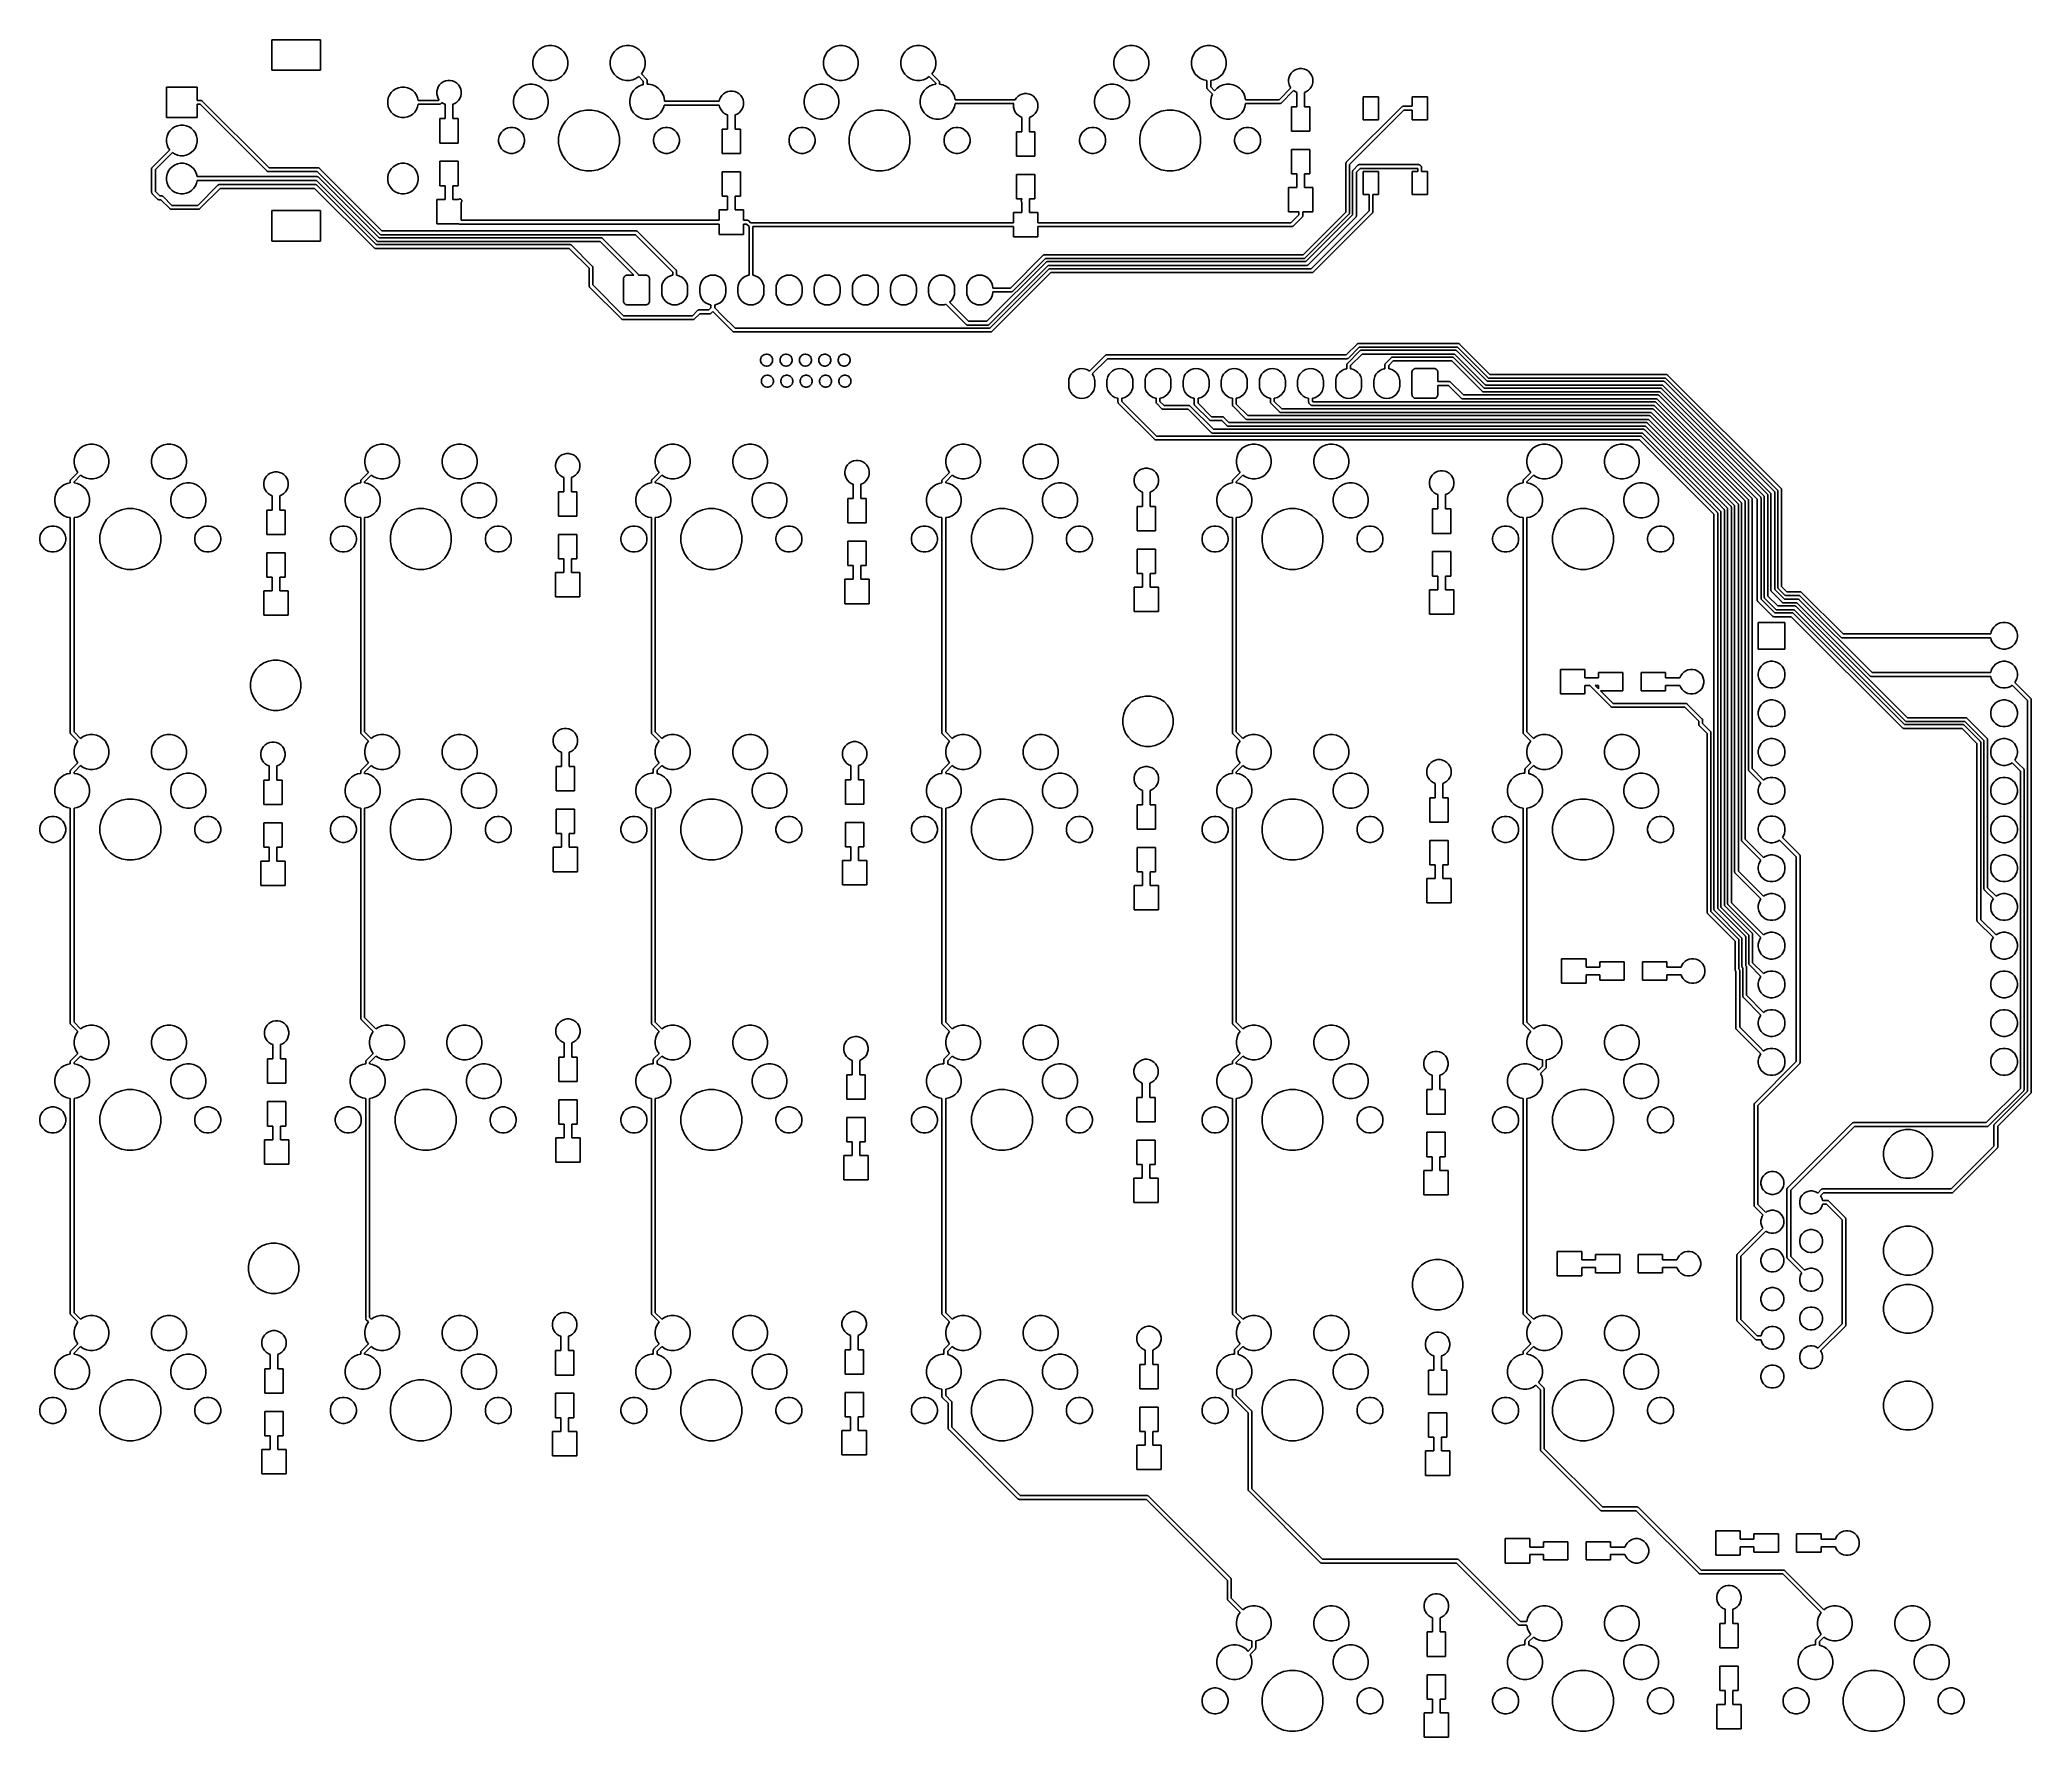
# Model space of a CAD drawing. Extents: x 1.08 to 6.22, y -5.34 to -0.96.
import ezdxf

# ---------------------------------------------------------------- set-up
doc = ezdxf.new("R2010")
doc.units = 0
doc.header["$MEASUREMENT"] = 0
doc.layers.add('BLACK', color=7, linetype='CONTINUOUS')

msp = doc.modelspace()

# ---------------------------------------------------------------- linework, layer by layer
at = {"layer": 'BLACK', "linetype": 'CONTINUOUS'}
for p, q in [((1.67785, -1.03986), (1.67785, -0.96112)), ((1.67785, -0.96112), (1.80384, -0.96112)), ((1.80384, -0.96112), (1.80384, -1.03986)), ((2.38343, -0.97769), (2.39212, -0.97596)), ((2.39212, -0.97596), (2.40099, -0.97596)), ((2.40099, -0.97596), (2.40968, -0.97769)), ((2.58343, -0.97769), (2.59212, -0.97596)), ((2.59212, -0.97596), (2.60099, -0.97596)), ((2.60099, -0.97596), (2.60968, -0.97769)), ((3.13343, -0.97769), (3.14212, -0.97596)), ((3.14212, -0.97596), (3.15099, -0.97596)), ((3.15099, -0.97596), (3.15968, -0.97769)), ((3.33343, -0.97769), (3.34212, -0.97596)), ((3.34212, -0.97596), (3.35099, -0.97596)), ((3.35099, -0.97596), (3.35968, -0.97769)), ((3.88343, -0.97769), (3.89212, -0.97596)), ((3.89212, -0.97596), (3.90099, -0.97596)), ((3.90099, -0.97596), (3.90968, -0.97769)), ((4.08343, -0.97769), (4.09212, -0.97596)), ((4.09212, -0.97596), (4.10099, -0.97596)), ((4.10099, -0.97596), (4.10968, -0.97769)), ((2.35156, -1.01653), (2.35328, -1.00784)), ((2.35156, -1.0254), (2.35156, -1.01653)), ((2.35328, -1.03409), (2.35156, -1.0254)), ((2.35328, -1.00784), (2.35668, -0.99965)), ((2.35668, -0.99965), (2.3616, -0.99228)), ((2.3616, -0.99228), (2.36787, -0.98601)), ((2.36787, -0.98601), (2.37524, -0.98109)), ((2.37524, -0.98109), (2.38343, -0.97769)), ((2.40968, -0.97769), (2.41787, -0.98109)), ((2.41787, -0.98109), (2.42524, -0.98601)), ((2.42524, -0.98601), (2.43151, -0.99228)), ((2.43151, -0.99228), (2.43643, -0.99965)), ((2.43643, -0.99965), (2.43983, -1.00784)), ((2.43983, -1.00784), (2.44156, -1.01653)), ((2.44156, -1.0254), (2.43983, -1.03409)), ((2.44156, -1.01653), (2.44156, -1.0254)), ((2.55156, -1.01653), (2.55328, -1.00784)), ((2.55156, -1.0254), (2.55156, -1.01653)), ((2.55328, -1.03409), (2.55156, -1.0254)), ((2.55328, -1.00784), (2.55668, -0.99965)), ((2.55668, -0.99965), (2.5616, -0.99228)), ((2.5616, -0.99228), (2.56787, -0.98601)), ((2.56787, -0.98601), (2.57524, -0.98109)), ((2.57524, -0.98109), (2.58343, -0.97769)), ((2.60968, -0.97769), (2.61787, -0.98109)), ((2.61787, -0.98109), (2.62524, -0.98601)), ((2.62524, -0.98601), (2.63151, -0.99228)), ((2.63151, -0.99228), (2.63643, -0.99965)), ((2.63643, -0.99965), (2.63983, -1.00784)), ((2.63983, -1.00784), (2.64156, -1.01653)), ((2.64156, -1.0254), (2.63983, -1.03409)), ((2.64156, -1.01653), (2.64156, -1.0254)), ((3.10156, -1.01653), (3.10328, -1.00784)), ((3.10156, -1.0254), (3.10156, -1.01653)), ((3.10328, -1.03409), (3.10156, -1.0254)), ((3.10328, -1.00784), (3.10668, -0.99965)), ((3.10668, -0.99965), (3.1116, -0.99228)), ((3.1116, -0.99228), (3.11787, -0.98601)), ((3.11787, -0.98601), (3.12524, -0.98109)), ((3.12524, -0.98109), (3.13343, -0.97769)), ((3.15968, -0.97769), (3.16787, -0.98109)), ((3.16787, -0.98109), (3.17524, -0.98601)), ((3.17524, -0.98601), (3.18151, -0.99228)), ((3.18151, -0.99228), (3.18643, -0.99965)), ((3.18643, -0.99965), (3.18983, -1.00784)), ((3.18983, -1.00784), (3.19156, -1.01653)), ((3.19156, -1.0254), (3.18983, -1.03409)), ((3.19156, -1.01653), (3.19156, -1.0254)), ((3.30156, -1.01653), (3.30328, -1.00784)), ((3.30156, -1.0254), (3.30156, -1.01653)), ((3.30328, -1.03409), (3.30156, -1.0254)), ((3.30328, -1.00784), (3.30668, -0.99965)), ((3.30668, -0.99965), (3.3116, -0.99228)), ((3.3116, -0.99228), (3.31787, -0.98601)), ((3.31787, -0.98601), (3.32524, -0.98109)), ((3.32524, -0.98109), (3.33343, -0.97769)), ((3.35968, -0.97769), (3.36787, -0.98109)), ((3.36787, -0.98109), (3.37524, -0.98601)), ((3.37524, -0.98601), (3.38151, -0.99228)), ((3.38151, -0.99228), (3.38643, -0.99965)), ((3.38643, -0.99965), (3.38983, -1.00784)), ((3.38983, -1.00784), (3.39156, -1.01653)), ((3.39156, -1.0254), (3.38983, -1.03409)), ((3.39156, -1.01653), (3.39156, -1.0254)), ((3.85156, -1.01653), (3.85328, -1.00784)), ((3.85156, -1.0254), (3.85156, -1.01653)), ((3.85328, -1.03409), (3.85156, -1.0254)), ((3.85328, -1.00784), (3.85668, -0.99965)), ((3.85668, -0.99965), (3.8616, -0.99228)), ((3.8616, -0.99228), (3.86787, -0.98601)), ((3.86787, -0.98601), (3.87524, -0.98109)), ((3.87524, -0.98109), (3.88343, -0.97769)), ((3.90968, -0.97769), (3.91787, -0.98109)), ((3.91787, -0.98109), (3.92524, -0.98601)), ((3.92524, -0.98601), (3.93151, -0.99228)), ((3.93151, -0.99228), (3.93643, -0.99965)), ((3.93643, -0.99965), (3.93983, -1.00784)), ((3.93983, -1.00784), (3.94156, -1.01653)), ((3.94156, -1.0254), (3.93983, -1.03409)), ((3.94156, -1.01653), (3.94156, -1.0254)), ((4.05156, -1.01653), (4.05328, -1.00784)), ((4.05156, -1.0254), (4.05156, -1.01653)), ((4.05328, -1.03409), (4.05156, -1.0254)), ((4.05328, -1.00784), (4.05668, -0.99965)), ((4.05668, -0.99965), (4.0616, -0.99228)), ((4.0616, -0.99228), (4.06787, -0.98601)), ((4.06787, -0.98601), (4.07524, -0.98109)), ((4.07524, -0.98109), (4.08343, -0.97769)), ((4.10968, -0.97769), (4.11787, -0.98109)), ((4.11787, -0.98109), (4.12524, -0.98601)), ((4.12524, -0.98601), (4.13151, -0.99228)), ((4.13151, -0.99228), (4.13643, -0.99965)), ((4.13643, -0.99965), (4.13983, -1.00784)), ((4.13983, -1.00784), (4.14156, -1.01653)), ((4.14156, -1.0254), (4.13983, -1.03409)), ((4.14156, -1.01653), (4.14156, -1.0254)), ((1.80384, -1.03986), (1.67785, -1.03986)), ((2.10752, -1.08272), (2.11097, -1.07756)), ((2.11097, -1.07756), (2.11536, -1.07317)), ((2.11536, -1.07317), (2.12051, -1.06973)), ((2.12051, -1.06973), (2.12625, -1.06735)), ((2.12625, -1.06735), (2.13233, -1.06614)), ((2.13233, -1.06614), (2.13854, -1.06614)), ((2.13854, -1.06614), (2.14462, -1.06735)), ((2.14462, -1.06735), (2.15035, -1.06973)), ((2.15035, -1.06973), (2.15551, -1.07317)), ((2.15551, -1.07317), (2.1599, -1.07756)), ((2.1599, -1.07756), (2.16334, -1.08272)), ((2.32524, -1.08109), (2.33343, -1.07769)), ((2.33343, -1.07769), (2.34212, -1.07596)), ((2.34212, -1.07596), (2.35099, -1.07596)), ((2.35099, -1.07596), (2.35968, -1.07769)), ((2.35668, -1.04228), (2.35328, -1.03409)), ((2.3616, -1.04965), (2.35668, -1.04228)), ((2.35968, -1.07769), (2.36787, -1.08109)), ((2.36787, -1.05592), (2.3616, -1.04965)), ((2.37524, -1.06084), (2.36787, -1.05592)), ((2.38343, -1.06424), (2.37524, -1.06084)), ((2.39212, -1.06596), (2.38343, -1.06424)), ((2.40099, -1.06596), (2.39212, -1.06596)), ((2.40968, -1.06424), (2.40099, -1.06596)), ((2.41787, -1.06084), (2.40968, -1.06424)), ((2.42524, -1.05592), (2.41787, -1.06084)), ((2.43151, -1.04965), (2.42524, -1.05592)), ((2.43643, -1.04228), (2.43151, -1.04965)), ((2.43983, -1.03409), (2.43643, -1.04228)), ((2.55668, -1.04228), (2.55328, -1.03409)), ((2.5616, -1.04965), (2.55668, -1.04228)), ((2.56787, -1.05592), (2.5616, -1.04965)), ((2.57524, -1.06084), (2.56787, -1.05592)), ((2.58343, -1.06424), (2.57524, -1.06084)), ((2.59212, -1.06596), (2.58343, -1.06424)), ((2.60099, -1.06596), (2.59212, -1.06596)), ((2.60968, -1.06424), (2.60099, -1.06596)), ((2.61787, -1.06084), (2.60968, -1.06424)), ((2.62483, -1.0562), (2.61787, -1.06084)), ((2.63663, -1.068), (2.62483, -1.0562)), ((2.62524, -1.08109), (2.63343, -1.07769)), ((2.63643, -1.04228), (2.63179, -1.04924)), ((2.63179, -1.04924), (2.64486, -1.06231)), ((2.63343, -1.07769), (2.63663, -1.07706)), ((2.63983, -1.03409), (2.63643, -1.04228)), ((2.63663, -1.07706), (2.63663, -1.068)), ((2.64486, -1.06231), (2.64505, -1.06247)), ((2.64505, -1.06247), (2.64521, -1.06266)), ((2.64521, -1.06266), (2.64567, -1.06322)), ((2.64567, -1.06322), (2.6457, -1.06328)), ((2.6457, -1.06328), (2.64612, -1.06407)), ((2.64612, -1.06407), (2.64641, -1.065)), ((2.64641, -1.065), (2.64648, -1.06572)), ((2.64648, -1.06572), (2.64648, -1.06572)), ((2.64648, -1.06572), (2.6465, -1.06596)), ((2.6465, -1.06596), (2.64648, -1.06621)), ((2.64648, -1.06621), (2.64648, -1.07596)), ((2.64648, -1.07596), (2.65099, -1.07596)), ((2.65099, -1.07596), (2.65968, -1.07769)), ((2.65968, -1.07769), (2.66787, -1.08109)), ((3.07524, -1.08109), (3.08343, -1.07769)), ((3.08343, -1.07769), (3.09212, -1.07596)), ((3.09212, -1.07596), (3.10099, -1.07596)), ((3.10099, -1.07596), (3.10968, -1.07769)), ((3.10668, -1.04228), (3.10328, -1.03409)), ((3.1116, -1.04965), (3.10668, -1.04228)), ((3.10968, -1.07769), (3.11787, -1.08109)), ((3.11787, -1.05592), (3.1116, -1.04965)), ((3.12524, -1.06084), (3.11787, -1.05592)), ((3.13343, -1.06424), (3.12524, -1.06084)), ((3.14212, -1.06596), (3.13343, -1.06424)), ((3.15099, -1.06596), (3.14212, -1.06596)), ((3.15968, -1.06424), (3.15099, -1.06596)), ((3.16787, -1.06084), (3.15968, -1.06424)), ((3.17524, -1.05592), (3.16787, -1.06084)), ((3.18151, -1.04965), (3.17524, -1.05592)), ((3.18643, -1.04228), (3.18151, -1.04965)), ((3.18983, -1.03409), (3.18643, -1.04228)), ((3.30668, -1.04228), (3.30328, -1.03409)), ((3.3116, -1.04965), (3.30668, -1.04228)), ((3.31787, -1.05592), (3.3116, -1.04965)), ((3.32524, -1.06084), (3.31787, -1.05592)), ((3.33343, -1.06424), (3.32524, -1.06084)), ((3.34212, -1.06596), (3.33343, -1.06424)), ((3.35099, -1.06596), (3.34212, -1.06596)), ((3.35968, -1.06424), (3.35099, -1.06596)), ((3.36787, -1.06084), (3.35968, -1.06424)), ((3.37483, -1.0562), (3.36787, -1.06084)), ((3.39163, -1.073), (3.37483, -1.0562)), ((3.37524, -1.08109), (3.38343, -1.07769)), ((3.38643, -1.04228), (3.38179, -1.04924)), ((3.38179, -1.04924), (3.39986, -1.06731)), ((3.38343, -1.07769), (3.39163, -1.07606)), ((3.38983, -1.03409), (3.38643, -1.04228)), ((3.39163, -1.07606), (3.39163, -1.073)), ((3.39986, -1.06731), (3.40005, -1.06747)), ((3.40005, -1.06747), (3.40021, -1.06766)), ((3.40021, -1.06766), (3.40021, -1.06766)), ((3.40021, -1.06766), (3.40059, -1.06812)), ((3.40059, -1.06812), (3.40067, -1.06822)), ((3.40067, -1.06822), (3.40112, -1.06907)), ((3.40112, -1.06907), (3.40141, -1.07)), ((3.40141, -1.07), (3.40148, -1.07072)), ((3.40148, -1.07072), (3.40148, -1.07072)), ((3.40148, -1.07072), (3.4015, -1.07096)), ((3.4015, -1.07096), (3.40148, -1.07121)), ((3.40148, -1.07121), (3.40148, -1.07606)), ((3.40148, -1.07606), (3.40968, -1.07769)), ((3.40968, -1.07769), (3.41787, -1.08109)), ((3.82524, -1.08109), (3.83343, -1.07769)), ((3.83343, -1.07769), (3.84212, -1.07596)), ((3.84212, -1.07596), (3.85099, -1.07596)), ((3.85099, -1.07596), (3.85968, -1.07769)), ((3.85668, -1.04228), (3.85328, -1.03409)), ((3.8616, -1.04965), (3.85668, -1.04228)), ((3.85968, -1.07769), (3.86787, -1.08109)), ((3.86787, -1.05592), (3.8616, -1.04965)), ((3.87524, -1.06084), (3.86787, -1.05592)), ((3.88343, -1.06424), (3.87524, -1.06084)), ((3.89212, -1.06596), (3.88343, -1.06424)), ((3.90099, -1.06596), (3.89212, -1.06596)), ((3.90968, -1.06424), (3.90099, -1.06596)), ((3.91787, -1.06084), (3.90968, -1.06424)), ((3.92524, -1.05592), (3.91787, -1.06084)), ((3.93151, -1.04965), (3.92524, -1.05592)), ((3.93643, -1.04228), (3.93151, -1.04965)), ((3.93983, -1.03409), (3.93643, -1.04228)), ((4.05668, -1.04228), (4.05328, -1.03409)), ((4.0616, -1.04965), (4.05668, -1.04228)), ((4.06787, -1.05592), (4.0616, -1.04965)), ((4.07524, -1.06084), (4.06787, -1.05592)), ((4.08343, -1.06424), (4.07524, -1.06084)), ((4.09163, -1.06587), (4.08343, -1.06424)), ((4.09163, -1.08436), (4.09163, -1.06587)), ((4.10968, -1.06424), (4.10148, -1.06587)), ((4.10148, -1.06587), (4.10148, -1.08257)), ((4.11787, -1.06084), (4.10968, -1.06424)), ((4.12524, -1.05592), (4.11787, -1.06084)), ((4.13151, -1.04965), (4.12524, -1.05592)), ((4.12524, -1.08109), (4.13343, -1.07769)), ((4.13643, -1.04228), (4.13151, -1.04965)), ((4.13343, -1.07769), (4.14212, -1.07596)), ((4.13983, -1.03409), (4.13643, -1.04228)), ((4.14212, -1.07596), (4.15099, -1.07596)), ((4.15099, -1.07596), (4.15968, -1.07769)), ((4.15968, -1.07769), (4.16787, -1.08109)), ((4.30236, -1.06383), (4.30357, -1.05774)), ((4.30236, -1.07003), (4.30236, -1.06383)), ((4.30357, -1.07612), (4.30236, -1.07003)), ((4.30357, -1.05774), (4.30595, -1.05201)), ((4.30595, -1.08185), (4.30357, -1.07612)), ((4.30595, -1.05201), (4.30939, -1.04685)), ((4.30939, -1.04685), (4.31378, -1.04246)), ((4.31378, -1.04246), (4.31894, -1.03902)), ((4.31894, -1.03902), (4.32467, -1.03664)), ((4.32467, -1.03664), (4.33076, -1.03543)), ((4.33076, -1.03543), (4.33696, -1.03543)), ((4.33696, -1.03543), (4.34305, -1.03664)), ((4.34305, -1.03664), (4.34878, -1.03902)), ((4.34878, -1.03902), (4.35394, -1.04246)), ((4.35394, -1.04246), (4.35832, -1.04685)), ((4.35832, -1.04685), (4.36177, -1.05201)), ((4.36177, -1.05201), (4.36414, -1.05774)), ((4.36414, -1.07612), (4.36177, -1.08185)), ((4.36414, -1.05774), (4.36535, -1.06383)), ((4.36535, -1.07003), (4.36414, -1.07612)), ((4.36535, -1.06383), (4.36535, -1.07003)), ((1.4062, -1.16191), (1.4062, -1.08317)), ((1.4062, -1.08317), (1.48494, -1.08317)), ((1.48494, -1.08317), (1.48494, -1.11762)), ((1.48494, -1.11762), (1.49454, -1.11762)), ((1.49275, -1.12746), (1.48494, -1.12746)), ((1.48494, -1.12746), (1.48494, -1.16191)), ((1.66505, -1.29977), (1.49275, -1.12746)), ((1.49454, -1.11762), (1.49478, -1.11759)), ((1.49478, -1.11759), (1.49502, -1.11762)), ((1.49502, -1.11762), (1.49502, -1.11762)), ((1.49502, -1.11762), (1.49575, -1.11769)), ((1.49575, -1.11769), (1.49668, -1.11797)), ((1.49668, -1.11797), (1.49753, -1.11843)), ((1.49753, -1.11843), (1.49828, -1.11904)), ((1.49828, -1.11904), (1.49843, -1.11923)), ((1.49843, -1.11923), (1.67074, -1.29154)), ((1.97707, -1.11866), (1.97858, -1.11106)), ((1.97707, -1.12642), (1.97707, -1.11866)), ((1.97858, -1.13402), (1.97707, -1.12642)), ((1.97858, -1.11106), (1.98155, -1.10389)), ((1.98155, -1.10389), (1.98586, -1.09744)), ((1.98586, -1.09744), (1.99134, -1.09196)), ((1.99134, -1.09196), (1.99779, -1.08765)), ((1.99779, -1.08765), (2.00495, -1.08468)), ((2.00495, -1.08468), (2.01256, -1.08317)), ((2.01256, -1.08317), (2.02031, -1.08317)), ((2.02031, -1.08317), (2.02792, -1.08468)), ((2.02792, -1.08468), (2.03509, -1.08765)), ((2.03509, -1.08765), (2.04153, -1.09196)), ((2.04153, -1.09196), (2.04702, -1.09744)), ((2.04702, -1.09744), (2.05133, -1.10389)), ((2.05133, -1.10389), (2.05429, -1.11106)), ((2.05429, -1.11106), (2.0556, -1.11762)), ((2.0556, -1.12746), (2.05429, -1.13402)), ((2.0556, -1.11762), (2.10849, -1.11762)), ((2.11029, -1.12746), (2.0556, -1.12746)), ((2.10394, -1.09454), (2.10515, -1.08845)), ((2.10394, -1.10074), (2.10394, -1.09454)), ((2.10515, -1.10682), (2.10394, -1.10074)), ((2.10515, -1.08845), (2.10752, -1.08272)), ((2.10752, -1.11256), (2.10515, -1.10682)), ((2.10994, -1.11617), (2.10752, -1.11256)), ((2.10849, -1.11762), (2.10994, -1.11617)), ((2.11053, -1.12748), (2.11029, -1.12746)), ((2.11077, -1.12746), (2.11053, -1.12748)), ((2.1115, -1.12739), (2.11077, -1.12746)), ((2.11077, -1.12746), (2.11077, -1.12746)), ((2.11242, -1.12711), (2.1115, -1.12739)), ((2.11328, -1.12665), (2.11242, -1.12711)), ((2.11403, -1.12604), (2.11328, -1.12665)), ((2.11418, -1.12585), (2.11403, -1.12604)), ((2.1169, -1.12313), (2.11418, -1.12585)), ((2.12051, -1.12555), (2.1169, -1.12313)), ((2.12559, -1.12765), (2.12051, -1.12555)), ((2.12559, -1.16457), (2.12559, -1.12765)), ((2.15035, -1.12555), (2.14528, -1.12765)), ((2.14528, -1.12765), (2.14528, -1.16457)), ((2.15551, -1.1221), (2.15035, -1.12555)), ((2.1599, -1.11772), (2.15551, -1.1221)), ((2.16334, -1.11256), (2.1599, -1.11772)), ((2.16334, -1.08272), (2.16572, -1.08845)), ((2.16572, -1.10682), (2.16334, -1.11256)), ((2.16572, -1.08845), (2.16693, -1.09454)), ((2.16693, -1.10074), (2.16572, -1.10682)), ((2.16693, -1.09454), (2.16693, -1.10074)), ((2.30156, -1.11653), (2.30328, -1.10784)), ((2.30156, -1.1254), (2.30156, -1.11653)), ((2.30328, -1.13409), (2.30156, -1.1254)), ((2.30328, -1.10784), (2.30668, -1.09965)), ((2.30668, -1.09965), (2.3116, -1.09228)), ((2.3116, -1.09228), (2.31787, -1.08601)), ((2.31787, -1.08601), (2.32524, -1.08109)), ((2.36787, -1.08109), (2.37524, -1.08601)), ((2.37524, -1.08601), (2.38151, -1.09228)), ((2.38151, -1.09228), (2.38643, -1.09965)), ((2.38643, -1.09965), (2.38983, -1.10784)), ((2.38983, -1.10784), (2.39156, -1.11653)), ((2.39156, -1.1254), (2.38983, -1.13409)), ((2.39156, -1.11653), (2.39156, -1.1254)), ((2.60156, -1.11653), (2.60328, -1.10784)), ((2.60156, -1.1254), (2.60156, -1.11653)), ((2.60328, -1.13409), (2.60156, -1.1254)), ((2.60328, -1.10784), (2.60668, -1.09965)), ((2.60668, -1.09965), (2.6116, -1.09228)), ((2.6116, -1.09228), (2.61787, -1.08601)), ((2.61787, -1.08601), (2.62524, -1.08109)), ((2.66787, -1.08109), (2.67524, -1.08601)), ((2.67524, -1.08601), (2.68151, -1.09228)), ((2.68151, -1.09228), (2.68643, -1.09965)), ((2.68643, -1.09965), (2.68983, -1.10784)), ((2.68983, -1.10784), (2.69156, -1.11653)), ((2.69069, -1.12972), (2.68983, -1.13409)), ((2.83265, -1.12972), (2.69069, -1.12972)), ((2.69156, -1.11653), (2.69156, -1.11988)), ((2.69156, -1.11988), (2.83265, -1.11988)), ((2.83265, -1.11988), (2.83349, -1.11562)), ((2.83349, -1.13399), (2.83265, -1.12972)), ((2.83349, -1.11562), (2.83587, -1.10988)), ((2.83587, -1.10988), (2.83931, -1.10473)), ((2.83931, -1.10473), (2.8437, -1.10034)), ((2.8437, -1.10034), (2.84886, -1.09689)), ((2.84886, -1.09689), (2.85459, -1.09452)), ((2.85459, -1.09452), (2.86068, -1.09331)), ((2.86068, -1.09331), (2.86688, -1.09331)), ((2.86688, -1.09331), (2.87297, -1.09452)), ((2.87297, -1.09452), (2.8787, -1.09689)), ((2.8787, -1.09689), (2.88386, -1.10034)), ((2.88386, -1.10034), (2.88824, -1.10473)), ((2.88824, -1.10473), (2.89169, -1.10988)), ((2.89169, -1.10988), (2.89407, -1.11562)), ((2.89407, -1.11562), (2.89528, -1.1217)), ((2.89528, -1.12791), (2.89407, -1.13399)), ((2.89528, -1.1217), (2.89528, -1.12791)), ((3.05156, -1.11653), (3.05328, -1.10784)), ((3.05156, -1.1254), (3.05156, -1.11653)), ((3.05328, -1.13409), (3.05156, -1.1254)), ((3.05328, -1.10784), (3.05668, -1.09965)), ((3.05668, -1.09965), (3.0616, -1.09228)), ((3.0616, -1.09228), (3.06787, -1.08601)), ((3.06787, -1.08601), (3.07524, -1.08109)), ((3.11787, -1.08109), (3.12524, -1.08601)), ((3.12524, -1.08601), (3.13151, -1.09228)), ((3.13151, -1.09228), (3.13643, -1.09965)), ((3.13643, -1.09965), (3.13983, -1.10784)), ((3.13983, -1.10784), (3.14156, -1.11653)), ((3.14156, -1.1254), (3.13983, -1.13409)), ((3.14156, -1.11653), (3.14156, -1.1254)), ((3.35156, -1.11653), (3.35328, -1.10784)), ((3.35156, -1.1254), (3.35156, -1.11653)), ((3.35328, -1.13409), (3.35156, -1.1254)), ((3.35328, -1.10784), (3.35668, -1.09965)), ((3.35668, -1.09965), (3.3616, -1.09228)), ((3.3616, -1.09228), (3.36787, -1.08601)), ((3.36787, -1.08601), (3.37524, -1.08109)), ((3.41787, -1.08109), (3.42524, -1.08601)), ((3.42524, -1.08601), (3.43151, -1.09228)), ((3.43151, -1.09228), (3.43643, -1.09965)), ((3.43643, -1.09965), (3.43983, -1.10784)), ((3.43983, -1.10784), (3.44146, -1.11604)), ((3.44146, -1.12589), (3.43983, -1.13409)), ((3.44146, -1.11604), (3.59646, -1.11604)), ((3.59302, -1.12589), (3.44146, -1.12589)), ((3.59252, -1.12839), (3.59302, -1.12589)), ((3.59252, -1.1346), (3.59252, -1.12839)), ((3.59646, -1.11604), (3.59955, -1.11142)), ((3.59955, -1.11142), (3.60394, -1.10703)), ((3.60394, -1.10703), (3.6091, -1.10358)), ((3.6091, -1.10358), (3.61483, -1.10121)), ((3.61483, -1.10121), (3.62091, -1.1)), ((3.62091, -1.1), (3.62712, -1.1)), ((3.62712, -1.1), (3.6332, -1.10121)), ((3.6332, -1.10121), (3.63893, -1.10358)), ((3.63893, -1.10358), (3.64409, -1.10703)), ((3.64409, -1.10703), (3.64848, -1.11142)), ((3.64848, -1.11142), (3.65193, -1.11658)), ((3.65193, -1.11658), (3.6543, -1.12231)), ((3.6543, -1.12231), (3.65551, -1.12839)), ((3.65551, -1.12839), (3.65551, -1.1346)), ((3.80156, -1.11653), (3.80328, -1.10784)), ((3.80156, -1.1254), (3.80156, -1.11653)), ((3.80328, -1.13409), (3.80156, -1.1254)), ((3.80328, -1.10784), (3.80668, -1.09965)), ((3.80668, -1.09965), (3.8116, -1.09228)), ((3.8116, -1.09228), (3.81787, -1.08601)), ((3.81787, -1.08601), (3.82524, -1.08109)), ((3.86787, -1.08109), (3.87524, -1.08601)), ((3.87524, -1.08601), (3.88151, -1.09228)), ((3.88151, -1.09228), (3.88643, -1.09965)), ((3.88643, -1.09965), (3.88983, -1.10784)), ((3.88983, -1.10784), (3.89156, -1.11653)), ((3.89156, -1.1254), (3.88983, -1.13409)), ((3.89156, -1.11653), (3.89156, -1.1254)), ((4.09161, -1.0846), (4.09163, -1.08436)), ((4.09171, -1.08557), (4.09161, -1.0846)), ((4.09199, -1.0865), (4.09171, -1.08557)), ((4.09244, -1.08735), (4.09199, -1.0865)), ((4.0929, -1.08791), (4.09244, -1.08735)), ((4.09306, -1.0881), (4.0929, -1.08791)), ((4.09325, -1.08825), (4.09306, -1.0881)), ((4.10608, -1.10109), (4.09325, -1.08825)), ((4.10148, -1.08257), (4.11144, -1.09253)), ((4.10156, -1.11653), (4.10328, -1.10784)), ((4.10156, -1.1254), (4.10156, -1.11653)), ((4.10328, -1.13409), (4.10156, -1.1254)), ((4.10328, -1.10784), (4.10608, -1.10109)), ((4.11144, -1.09253), (4.1116, -1.09228)), ((4.1116, -1.09228), (4.11787, -1.08601)), ((4.11787, -1.08601), (4.12524, -1.08109)), ((4.16787, -1.08109), (4.17524, -1.08601)), ((4.17524, -1.08601), (4.18151, -1.09228)), ((4.18151, -1.09228), (4.18643, -1.09965)), ((4.18643, -1.09965), (4.18983, -1.10784)), ((4.18983, -1.10784), (4.19146, -1.11604)), ((4.19146, -1.12589), (4.18983, -1.13409)), ((4.19146, -1.11604), (4.27778, -1.11604)), ((4.27958, -1.12589), (4.19146, -1.12589)), ((4.27778, -1.11604), (4.30836, -1.08546)), ((4.27982, -1.12591), (4.27958, -1.12589)), ((4.28006, -1.12589), (4.27982, -1.12591)), ((4.28079, -1.12581), (4.28006, -1.12589)), ((4.28006, -1.12589), (4.28006, -1.12589)), ((4.28172, -1.12553), (4.28079, -1.12581)), ((4.28257, -1.12508), (4.28172, -1.12553)), ((4.28332, -1.12446), (4.28257, -1.12508)), ((4.28347, -1.12427), (4.28332, -1.12446)), ((4.31532, -1.09242), (4.28347, -1.12427)), ((4.30836, -1.08546), (4.30595, -1.08185)), ((4.31894, -1.09484), (4.31532, -1.09242)), ((4.32402, -1.09694), (4.31894, -1.09484)), ((4.32402, -1.13386), (4.32402, -1.09694)), ((4.34878, -1.09484), (4.3437, -1.09694)), ((4.3437, -1.09694), (4.3437, -1.13386)), ((4.35394, -1.09139), (4.34878, -1.09484)), ((4.35832, -1.08701), (4.35394, -1.09139)), ((4.36177, -1.08185), (4.35832, -1.08701)), ((4.49528, -1.16732), (4.49528, -1.10827)), ((4.49528, -1.10827), (4.53465, -1.10827)), ((4.53465, -1.10827), (4.53465, -1.16732)), ((4.62126, -1.13287), (4.62126, -1.10827)), ((4.62126, -1.10827), (4.66063, -1.10827)), ((4.66063, -1.10827), (4.66063, -1.16732)), ((1.48494, -1.16191), (1.4062, -1.16191)), ((1.43409, -1.18311), (1.44169, -1.18159)), ((1.44169, -1.18159), (1.44945, -1.18159)), ((1.44945, -1.18159), (1.45705, -1.18311)), ((1.98155, -1.14119), (1.97858, -1.13402)), ((1.98586, -1.14764), (1.98155, -1.14119)), ((1.99134, -1.15312), (1.98586, -1.14764)), ((1.99779, -1.15743), (1.99134, -1.15312)), ((2.00495, -1.1604), (1.99779, -1.15743)), ((2.01256, -1.16191), (2.00495, -1.1604)), ((2.02031, -1.16191), (2.01256, -1.16191)), ((2.02792, -1.1604), (2.02031, -1.16191)), ((2.03509, -1.15743), (2.02792, -1.1604)), ((2.04153, -1.15312), (2.03509, -1.15743)), ((2.04702, -1.14764), (2.04153, -1.15312)), ((2.05133, -1.14119), (2.04702, -1.14764)), ((2.05429, -1.13402), (2.05133, -1.14119)), ((2.11181, -1.22756), (2.11181, -1.16457)), ((2.11181, -1.16457), (2.12559, -1.16457)), ((2.14528, -1.16457), (2.15906, -1.16457)), ((2.15906, -1.16457), (2.15906, -1.22756)), ((2.30668, -1.14228), (2.30328, -1.13409)), ((2.3116, -1.14965), (2.30668, -1.14228)), ((2.31787, -1.15592), (2.3116, -1.14965)), ((2.32524, -1.16084), (2.31787, -1.15592)), ((2.33343, -1.16424), (2.32524, -1.16084)), ((2.34212, -1.16596), (2.33343, -1.16424)), ((2.35099, -1.16596), (2.34212, -1.16596)), ((2.35968, -1.16424), (2.35099, -1.16596)), ((2.36787, -1.16084), (2.35968, -1.16424)), ((2.37524, -1.15592), (2.36787, -1.16084)), ((2.38151, -1.14965), (2.37524, -1.15592)), ((2.38643, -1.14228), (2.38151, -1.14965)), ((2.38983, -1.13409), (2.38643, -1.14228)), ((2.42699, -1.18378), (2.43558, -1.17092)), ((2.43558, -1.17092), (2.44651, -1.15999)), ((2.44651, -1.15999), (2.45937, -1.1514)), ((2.45937, -1.1514), (2.47366, -1.14548)), ((2.47366, -1.14548), (2.48882, -1.14246)), ((2.48882, -1.14246), (2.50429, -1.14246)), ((2.50429, -1.14246), (2.51945, -1.14548)), ((2.51945, -1.14548), (2.53374, -1.1514)), ((2.53374, -1.1514), (2.5466, -1.15999)), ((2.5466, -1.15999), (2.55753, -1.17092)), ((2.55753, -1.17092), (2.56612, -1.18378)), ((2.60668, -1.14228), (2.60328, -1.13409)), ((2.6116, -1.14965), (2.60668, -1.14228)), ((2.61787, -1.15592), (2.6116, -1.14965)), ((2.62524, -1.16084), (2.61787, -1.15592)), ((2.63343, -1.16424), (2.62524, -1.16084)), ((2.64212, -1.16596), (2.63343, -1.16424)), ((2.65099, -1.16596), (2.64212, -1.16596)), ((2.65968, -1.16424), (2.65099, -1.16596)), ((2.66787, -1.16084), (2.65968, -1.16424)), ((2.67524, -1.15592), (2.66787, -1.16084)), ((2.68151, -1.14965), (2.67524, -1.15592)), ((2.68643, -1.14228), (2.68151, -1.14965)), ((2.68983, -1.13409), (2.68643, -1.14228)), ((2.83587, -1.13972), (2.83349, -1.13399)), ((2.83931, -1.14488), (2.83587, -1.13972)), ((2.8437, -1.14927), (2.83931, -1.14488)), ((2.84886, -1.15271), (2.8437, -1.14927)), ((2.85394, -1.15482), (2.84886, -1.15271)), ((2.85394, -1.19173), (2.85394, -1.15482)), ((2.8787, -1.15271), (2.87362, -1.15482)), ((2.87362, -1.15482), (2.87362, -1.19173)), ((2.88386, -1.14927), (2.8787, -1.15271)), ((2.88824, -1.14488), (2.88386, -1.14927)), ((2.89169, -1.13972), (2.88824, -1.14488)), ((2.89407, -1.13399), (2.89169, -1.13972)), ((3.05668, -1.14228), (3.05328, -1.13409)), ((3.0616, -1.14965), (3.05668, -1.14228)), ((3.06787, -1.15592), (3.0616, -1.14965)), ((3.07524, -1.16084), (3.06787, -1.15592)), ((3.08343, -1.16424), (3.07524, -1.16084)), ((3.09212, -1.16596), (3.08343, -1.16424)), ((3.10099, -1.16596), (3.09212, -1.16596)), ((3.10968, -1.16424), (3.10099, -1.16596)), ((3.11787, -1.16084), (3.10968, -1.16424)), ((3.12524, -1.15592), (3.11787, -1.16084)), ((3.13151, -1.14965), (3.12524, -1.15592)), ((3.13643, -1.14228), (3.13151, -1.14965)), ((3.13983, -1.13409), (3.13643, -1.14228)), ((3.17699, -1.18378), (3.18558, -1.17092)), ((3.18558, -1.17092), (3.19651, -1.15999)), ((3.19651, -1.15999), (3.20937, -1.1514)), ((3.20937, -1.1514), (3.22366, -1.14548)), ((3.22366, -1.14548), (3.23882, -1.14246)), ((3.23882, -1.14246), (3.25429, -1.14246)), ((3.25429, -1.14246), (3.26945, -1.14548)), ((3.26945, -1.14548), (3.28374, -1.1514)), ((3.28374, -1.1514), (3.2966, -1.15999)), ((3.2966, -1.15999), (3.30753, -1.17092)), ((3.30753, -1.17092), (3.31612, -1.18378)), ((3.35668, -1.14228), (3.35328, -1.13409)), ((3.3616, -1.14965), (3.35668, -1.14228)), ((3.36787, -1.15592), (3.3616, -1.14965)), ((3.37524, -1.16084), (3.36787, -1.15592)), ((3.38343, -1.16424), (3.37524, -1.16084)), ((3.39212, -1.16596), (3.38343, -1.16424)), ((3.40099, -1.16596), (3.39212, -1.16596)), ((3.40968, -1.16424), (3.40099, -1.16596)), ((3.41787, -1.16084), (3.40968, -1.16424)), ((3.42524, -1.15592), (3.41787, -1.16084)), ((3.43151, -1.14965), (3.42524, -1.15592)), ((3.43643, -1.14228), (3.43151, -1.14965)), ((3.43983, -1.13409), (3.43643, -1.14228)), ((3.59373, -1.14068), (3.59252, -1.1346)), ((3.5961, -1.14642), (3.59373, -1.14068)), ((3.59955, -1.15157), (3.5961, -1.14642)), ((3.60394, -1.15596), (3.59955, -1.15157)), ((3.6091, -1.15941), (3.60394, -1.15596)), ((3.61417, -1.16151), (3.6091, -1.15941)), ((3.61417, -1.19843), (3.61417, -1.16151)), ((3.63893, -1.15941), (3.63386, -1.16151)), ((3.63386, -1.16151), (3.63386, -1.19843)), ((3.64409, -1.15596), (3.63893, -1.15941)), ((3.64848, -1.15157), (3.64409, -1.15596)), ((3.65193, -1.14642), (3.64848, -1.15157)), ((3.6543, -1.14068), (3.65193, -1.14642)), ((3.65551, -1.1346), (3.6543, -1.14068)), ((3.80668, -1.14228), (3.80328, -1.13409)), ((3.8116, -1.14965), (3.80668, -1.14228)), ((3.81787, -1.15592), (3.8116, -1.14965)), ((3.82524, -1.16084), (3.81787, -1.15592)), ((3.83343, -1.16424), (3.82524, -1.16084)), ((3.84212, -1.16596), (3.83343, -1.16424)), ((3.85099, -1.16596), (3.84212, -1.16596)), ((3.85968, -1.16424), (3.85099, -1.16596)), ((3.86787, -1.16084), (3.85968, -1.16424)), ((3.87524, -1.15592), (3.86787, -1.16084)), ((3.88151, -1.14965), (3.87524, -1.15592)), ((3.88643, -1.14228), (3.88151, -1.14965)), ((3.88983, -1.13409), (3.88643, -1.14228)), ((3.92699, -1.18378), (3.93558, -1.17092)), ((3.93558, -1.17092), (3.94651, -1.15999)), ((3.94651, -1.15999), (3.95937, -1.1514)), ((3.95937, -1.1514), (3.97366, -1.14548)), ((3.97366, -1.14548), (3.98882, -1.14246)), ((3.98882, -1.14246), (4.00429, -1.14246)), ((4.00429, -1.14246), (4.01945, -1.14548)), ((4.01945, -1.14548), (4.03374, -1.1514)), ((4.03374, -1.1514), (4.0466, -1.15999)), ((4.0466, -1.15999), (4.05753, -1.17092)), ((4.05753, -1.17092), (4.06612, -1.18378)), ((4.10668, -1.14228), (4.10328, -1.13409)), ((4.1116, -1.14965), (4.10668, -1.14228)), ((4.11787, -1.15592), (4.1116, -1.14965)), ((4.12524, -1.16084), (4.11787, -1.15592)), ((4.13343, -1.16424), (4.12524, -1.16084)), ((4.14212, -1.16596), (4.13343, -1.16424)), ((4.15099, -1.16596), (4.14212, -1.16596)), ((4.15968, -1.16424), (4.15099, -1.16596)), ((4.16787, -1.16084), (4.15968, -1.16424)), ((4.17524, -1.15592), (4.16787, -1.16084)), ((4.18151, -1.14965), (4.17524, -1.15592)), ((4.18643, -1.14228), (4.18151, -1.14965)), ((4.18983, -1.13409), (4.18643, -1.14228)), ((4.31024, -1.19685), (4.31024, -1.13386)), ((4.31024, -1.13386), (4.32402, -1.13386)), ((4.3437, -1.13386), (4.35748, -1.13386)), ((4.35748, -1.13386), (4.35748, -1.19685)), ((4.45141, -1.27745), (4.59438, -1.13449)), ((4.60007, -1.14272), (4.45965, -1.28314)), ((4.53465, -1.16732), (4.49528, -1.16732)), ((4.59438, -1.13449), (4.59453, -1.1343)), ((4.59453, -1.1343), (4.59472, -1.13414)), ((4.59472, -1.13414), (4.59528, -1.13368)), ((4.59472, -1.13414), (4.59472, -1.13414)), ((4.59528, -1.13368), (4.59584, -1.13339)), ((4.59584, -1.13339), (4.59614, -1.13323)), ((4.59614, -1.13323), (4.59707, -1.13295)), ((4.59707, -1.13295), (4.59779, -1.13287)), ((4.59779, -1.13287), (4.59803, -1.13285)), ((4.59779, -1.13287), (4.59779, -1.13287)), ((4.59803, -1.13285), (4.59827, -1.13287)), ((4.59827, -1.13287), (4.62126, -1.13287)), ((4.62126, -1.14272), (4.60007, -1.14272)), ((4.62126, -1.16732), (4.62126, -1.14272)), ((4.66063, -1.16732), (4.62126, -1.16732)), ((1.4062, -1.21709), (1.40771, -1.20948)), ((1.4062, -1.22484), (1.4062, -1.21709)), ((1.40771, -1.23245), (1.4062, -1.22484)), ((1.40771, -1.20948), (1.41068, -1.20232)), ((1.41068, -1.23961), (1.40771, -1.23245)), ((1.41068, -1.20232), (1.41499, -1.19587)), ((1.41499, -1.19587), (1.42047, -1.19038)), ((1.42047, -1.19038), (1.42692, -1.18608)), ((1.42692, -1.18608), (1.43409, -1.18311)), ((1.45705, -1.18311), (1.46422, -1.18608)), ((1.46422, -1.18608), (1.47067, -1.19038)), ((1.47067, -1.19038), (1.47615, -1.19587)), ((1.47615, -1.19587), (1.48046, -1.20232)), ((1.48046, -1.20232), (1.48343, -1.20948)), ((1.48343, -1.23245), (1.48046, -1.23961)), ((1.48343, -1.20948), (1.48494, -1.21709)), ((1.48494, -1.22484), (1.48343, -1.23245)), ((1.48494, -1.21709), (1.48494, -1.22484)), ((2.15906, -1.22756), (2.11181, -1.22756)), ((2.26306, -1.21767), (2.26434, -1.21119)), ((2.26306, -1.22426), (2.26306, -1.21767)), ((2.26434, -1.23074), (2.26306, -1.22426)), ((2.26434, -1.21119), (2.26687, -1.2051)), ((2.26687, -1.23683), (2.26434, -1.23074)), ((2.26687, -1.2051), (2.27053, -1.19961)), ((2.27053, -1.19961), (2.2752, -1.19494)), ((2.2752, -1.19494), (2.28069, -1.19128)), ((2.28069, -1.19128), (2.28678, -1.18875)), ((2.28678, -1.18875), (2.29326, -1.18746)), ((2.29326, -1.18746), (2.29985, -1.18746)), ((2.29985, -1.18746), (2.30633, -1.18875)), ((2.30633, -1.18875), (2.31242, -1.19128)), ((2.31242, -1.19128), (2.31791, -1.19494)), ((2.31791, -1.19494), (2.32258, -1.19961)), ((2.32258, -1.19961), (2.32624, -1.2051)), ((2.32624, -1.2051), (2.32877, -1.21119)), ((2.32877, -1.23074), (2.32624, -1.23683)), ((2.32877, -1.21119), (2.33006, -1.21767)), ((2.33006, -1.22426), (2.32877, -1.23074)), ((2.33006, -1.21767), (2.33006, -1.22426)), ((2.41806, -1.21323), (2.42107, -1.19807)), ((2.41806, -1.2287), (2.41806, -1.21323)), ((2.42107, -1.24386), (2.41806, -1.2287)), ((2.42107, -1.19807), (2.42699, -1.18378)), ((2.56612, -1.18378), (2.57204, -1.19807)), ((2.57204, -1.19807), (2.57506, -1.21323)), ((2.57506, -1.2287), (2.57204, -1.24386)), ((2.57506, -1.21323), (2.57506, -1.2287)), ((2.66306, -1.21767), (2.66434, -1.21119)), ((2.66306, -1.22426), (2.66306, -1.21767)), ((2.66434, -1.23074), (2.66306, -1.22426)), ((2.66434, -1.21119), (2.66687, -1.2051)), ((2.66687, -1.23683), (2.66434, -1.23074)), ((2.66687, -1.2051), (2.67053, -1.19961)), ((2.67053, -1.19961), (2.6752, -1.19494)), ((2.6752, -1.19494), (2.68069, -1.19128)), ((2.68069, -1.19128), (2.68678, -1.18875)), ((2.68678, -1.18875), (2.69326, -1.18746)), ((2.69326, -1.18746), (2.69985, -1.18746)), ((2.69985, -1.18746), (2.70633, -1.18875)), ((2.70633, -1.18875), (2.71242, -1.19128)), ((2.71242, -1.19128), (2.71791, -1.19494)), ((2.71791, -1.19494), (2.72258, -1.19961)), ((2.72258, -1.19961), (2.72624, -1.2051)), ((2.72624, -1.2051), (2.72877, -1.21119)), ((2.72877, -1.23074), (2.72624, -1.23683)), ((2.72877, -1.21119), (2.73006, -1.21767)), ((2.73006, -1.22426), (2.72877, -1.23074)), ((2.73006, -1.21767), (2.73006, -1.22426)), ((2.84016, -1.25472), (2.84016, -1.19173)), ((2.84016, -1.19173), (2.85394, -1.19173)), ((2.87362, -1.19173), (2.8874, -1.19173)), ((2.8874, -1.19173), (2.8874, -1.25472)), ((3.01306, -1.21767), (3.01434, -1.21119)), ((3.01306, -1.22426), (3.01306, -1.21767)), ((3.01434, -1.23074), (3.01306, -1.22426)), ((3.01434, -1.21119), (3.01687, -1.2051)), ((3.01687, -1.23683), (3.01434, -1.23074)), ((3.01687, -1.2051), (3.02053, -1.19961)), ((3.02053, -1.19961), (3.0252, -1.19494)), ((3.0252, -1.19494), (3.03069, -1.19128)), ((3.03069, -1.19128), (3.03678, -1.18875)), ((3.03678, -1.18875), (3.04326, -1.18746)), ((3.04326, -1.18746), (3.04985, -1.18746)), ((3.04985, -1.18746), (3.05633, -1.18875)), ((3.05633, -1.18875), (3.06242, -1.19128)), ((3.06242, -1.19128), (3.06791, -1.19494)), ((3.06791, -1.19494), (3.07258, -1.19961)), ((3.07258, -1.19961), (3.07624, -1.2051)), ((3.07624, -1.2051), (3.07877, -1.21119)), ((3.07877, -1.23074), (3.07624, -1.23683)), ((3.07877, -1.21119), (3.08006, -1.21767)), ((3.08006, -1.22426), (3.07877, -1.23074)), ((3.08006, -1.21767), (3.08006, -1.22426)), ((3.16806, -1.21323), (3.17107, -1.19807)), ((3.16806, -1.2287), (3.16806, -1.21323)), ((3.17107, -1.24386), (3.16806, -1.2287)), ((3.17107, -1.19807), (3.17699, -1.18378)), ((3.31612, -1.18378), (3.32204, -1.19807)), ((3.32204, -1.19807), (3.32506, -1.21323)), ((3.32506, -1.2287), (3.32204, -1.24386)), ((3.32506, -1.21323), (3.32506, -1.2287)), ((3.41306, -1.21767), (3.41434, -1.21119)), ((3.41306, -1.22426), (3.41306, -1.21767)), ((3.41434, -1.23074), (3.41306, -1.22426)), ((3.41434, -1.21119), (3.41687, -1.2051)), ((3.41687, -1.23683), (3.41434, -1.23074)), ((3.41687, -1.2051), (3.42053, -1.19961)), ((3.42053, -1.19961), (3.4252, -1.19494)), ((3.4252, -1.19494), (3.43069, -1.19128)), ((3.43069, -1.19128), (3.43678, -1.18875)), ((3.43678, -1.18875), (3.44326, -1.18746)), ((3.44326, -1.18746), (3.44985, -1.18746)), ((3.44985, -1.18746), (3.45633, -1.18875)), ((3.45633, -1.18875), (3.46242, -1.19128)), ((3.46242, -1.19128), (3.46791, -1.19494)), ((3.46791, -1.19494), (3.47258, -1.19961)), ((3.47258, -1.19961), (3.47624, -1.2051)), ((3.47624, -1.2051), (3.47877, -1.21119)), ((3.47877, -1.23074), (3.47624, -1.23683)), ((3.47877, -1.21119), (3.48006, -1.21767)), ((3.48006, -1.22426), (3.47877, -1.23074)), ((3.48006, -1.21767), (3.48006, -1.22426)), ((3.60039, -1.26142), (3.60039, -1.19843)), ((3.60039, -1.19843), (3.61417, -1.19843)), ((3.63386, -1.19843), (3.64764, -1.19843)), ((3.64764, -1.19843), (3.64764, -1.26142)), ((3.76306, -1.21767), (3.76434, -1.21119)), ((3.76306, -1.22426), (3.76306, -1.21767)), ((3.76434, -1.23074), (3.76306, -1.22426)), ((3.76434, -1.21119), (3.76687, -1.2051)), ((3.76687, -1.23683), (3.76434, -1.23074)), ((3.76687, -1.2051), (3.77053, -1.19961)), ((3.77053, -1.19961), (3.7752, -1.19494)), ((3.7752, -1.19494), (3.78069, -1.19128)), ((3.78069, -1.19128), (3.78678, -1.18875)), ((3.78678, -1.18875), (3.79326, -1.18746)), ((3.79326, -1.18746), (3.79985, -1.18746)), ((3.79985, -1.18746), (3.80633, -1.18875)), ((3.80633, -1.18875), (3.81242, -1.19128)), ((3.81242, -1.19128), (3.81791, -1.19494)), ((3.81791, -1.19494), (3.82258, -1.19961)), ((3.82258, -1.19961), (3.82624, -1.2051)), ((3.82624, -1.2051), (3.82877, -1.21119)), ((3.82877, -1.23074), (3.82624, -1.23683)), ((3.82877, -1.21119), (3.83006, -1.21767)), ((3.83006, -1.22426), (3.82877, -1.23074)), ((3.83006, -1.21767), (3.83006, -1.22426)), ((3.91806, -1.21323), (3.92107, -1.19807)), ((3.91806, -1.2287), (3.91806, -1.21323)), ((3.92107, -1.24386), (3.91806, -1.2287)), ((3.92107, -1.19807), (3.92699, -1.18378)), ((4.06612, -1.18378), (4.07204, -1.19807)), ((4.07204, -1.19807), (4.07506, -1.21323)), ((4.07506, -1.2287), (4.07204, -1.24386)), ((4.07506, -1.21323), (4.07506, -1.2287)), ((4.16306, -1.21767), (4.16434, -1.21119)), ((4.16306, -1.22426), (4.16306, -1.21767)), ((4.16434, -1.23074), (4.16306, -1.22426)), ((4.16434, -1.21119), (4.16687, -1.2051)), ((4.16687, -1.23683), (4.16434, -1.23074)), ((4.16687, -1.2051), (4.17053, -1.19961)), ((4.17053, -1.19961), (4.1752, -1.19494)), ((4.1752, -1.19494), (4.18069, -1.19128)), ((4.18069, -1.19128), (4.18678, -1.18875)), ((4.18678, -1.18875), (4.19326, -1.18746)), ((4.19326, -1.18746), (4.19985, -1.18746)), ((4.19985, -1.18746), (4.20633, -1.18875)), ((4.20633, -1.18875), (4.21242, -1.19128)), ((4.21242, -1.19128), (4.21791, -1.19494)), ((4.21791, -1.19494), (4.22258, -1.19961)), ((4.22258, -1.19961), (4.22624, -1.2051)), ((4.22624, -1.2051), (4.22877, -1.21119)), ((4.22877, -1.23074), (4.22624, -1.23683)), ((4.22877, -1.21119), (4.23006, -1.21767)), ((4.23006, -1.22426), (4.22877, -1.23074)), ((4.23006, -1.21767), (4.23006, -1.22426)), ((4.35748, -1.19685), (4.31024, -1.19685)), ((1.36913, -1.29044), (1.4144, -1.24518)), ((1.42136, -1.25214), (1.37736, -1.29613)), ((1.4144, -1.24518), (1.41068, -1.23961)), ((1.42047, -1.28881), (1.42692, -1.2845)), ((1.42692, -1.25585), (1.42136, -1.25214)), ((1.43409, -1.25882), (1.42692, -1.25585)), ((1.42692, -1.2845), (1.43409, -1.28153)), ((1.44169, -1.26033), (1.43409, -1.25882)), ((1.43409, -1.28153), (1.44169, -1.28002)), ((1.44945, -1.26033), (1.44169, -1.26033)), ((1.44169, -1.28002), (1.44945, -1.28002)), ((1.45705, -1.25882), (1.44945, -1.26033)), ((1.44945, -1.28002), (1.45705, -1.28153)), ((1.46422, -1.25585), (1.45705, -1.25882)), ((1.45705, -1.28153), (1.46422, -1.2845)), ((1.47067, -1.25155), (1.46422, -1.25585)), ((1.46422, -1.2845), (1.47067, -1.28881)), ((1.47615, -1.24606), (1.47067, -1.25155)), ((1.48046, -1.23961), (1.47615, -1.24606)), ((1.99134, -1.28881), (1.99779, -1.2845)), ((1.99779, -1.2845), (2.00495, -1.28153)), ((2.00495, -1.28153), (2.01256, -1.28002)), ((2.01256, -1.28002), (2.02031, -1.28002)), ((2.02031, -1.28002), (2.02792, -1.28153)), ((2.02792, -1.28153), (2.03509, -1.2845)), ((2.03509, -1.2845), (2.04153, -1.28881)), ((2.11181, -1.3378), (2.11181, -1.2748)), ((2.11181, -1.2748), (2.15906, -1.2748)), ((2.15906, -1.2748), (2.15906, -1.3378)), ((2.27053, -1.24232), (2.26687, -1.23683)), ((2.2752, -1.24699), (2.27053, -1.24232)), ((2.28069, -1.25065), (2.2752, -1.24699)), ((2.28678, -1.25318), (2.28069, -1.25065)), ((2.29326, -1.25446), (2.28678, -1.25318)), ((2.29985, -1.25446), (2.29326, -1.25446)), ((2.30633, -1.25318), (2.29985, -1.25446)), ((2.31242, -1.25065), (2.30633, -1.25318)), ((2.31791, -1.24699), (2.31242, -1.25065)), ((2.32258, -1.24232), (2.31791, -1.24699)), ((2.32624, -1.23683), (2.32258, -1.24232)), ((2.42699, -1.25815), (2.42107, -1.24386)), ((2.43558, -1.27101), (2.42699, -1.25815)), ((2.44651, -1.28194), (2.43558, -1.27101)), ((2.45937, -1.29053), (2.44651, -1.28194)), ((2.5466, -1.28194), (2.53374, -1.29053)), ((2.55753, -1.27101), (2.5466, -1.28194)), ((2.56612, -1.25815), (2.55753, -1.27101)), ((2.57204, -1.24386), (2.56612, -1.25815)), ((2.67053, -1.24232), (2.66687, -1.23683)), ((2.6752, -1.24699), (2.67053, -1.24232)), ((2.68069, -1.25065), (2.6752, -1.24699)), ((2.68678, -1.25318), (2.68069, -1.25065)), ((2.69326, -1.25446), (2.68678, -1.25318)), ((2.69985, -1.25446), (2.69326, -1.25446)), ((2.70633, -1.25318), (2.69985, -1.25446)), ((2.71242, -1.25065), (2.70633, -1.25318)), ((2.71791, -1.24699), (2.71242, -1.25065)), ((2.72258, -1.24232), (2.71791, -1.24699)), ((2.72624, -1.23683), (2.72258, -1.24232)), ((2.8874, -1.25472), (2.84016, -1.25472)), ((3.02053, -1.24232), (3.01687, -1.23683)), ((3.0252, -1.24699), (3.02053, -1.24232)), ((3.03069, -1.25065), (3.0252, -1.24699)), ((3.03678, -1.25318), (3.03069, -1.25065)), ((3.04326, -1.25446), (3.03678, -1.25318)), ((3.04985, -1.25446), (3.04326, -1.25446)), ((3.05633, -1.25318), (3.04985, -1.25446)), ((3.06242, -1.25065), (3.05633, -1.25318)), ((3.06791, -1.24699), (3.06242, -1.25065)), ((3.07258, -1.24232), (3.06791, -1.24699)), ((3.07624, -1.23683), (3.07258, -1.24232)), ((3.17699, -1.25815), (3.17107, -1.24386)), ((3.18558, -1.27101), (3.17699, -1.25815)), ((3.19651, -1.28194), (3.18558, -1.27101)), ((3.20937, -1.29053), (3.19651, -1.28194)), ((3.2966, -1.28194), (3.28374, -1.29053)), ((3.30753, -1.27101), (3.2966, -1.28194)), ((3.31612, -1.25815), (3.30753, -1.27101)), ((3.32204, -1.24386), (3.31612, -1.25815)), ((3.42053, -1.24232), (3.41687, -1.23683)), ((3.4252, -1.24699), (3.42053, -1.24232)), ((3.43069, -1.25065), (3.4252, -1.24699)), ((3.43678, -1.25318), (3.43069, -1.25065)), ((3.44326, -1.25446), (3.43678, -1.25318)), ((3.44985, -1.25446), (3.44326, -1.25446)), ((3.45633, -1.25318), (3.44985, -1.25446)), ((3.46242, -1.25065), (3.45633, -1.25318)), ((3.46791, -1.24699), (3.46242, -1.25065)), ((3.47258, -1.24232), (3.46791, -1.24699)), ((3.47624, -1.23683), (3.47258, -1.24232)), ((3.64764, -1.26142), (3.60039, -1.26142)), ((3.77053, -1.24232), (3.76687, -1.23683)), ((3.7752, -1.24699), (3.77053, -1.24232)), ((3.78069, -1.25065), (3.7752, -1.24699)), ((3.78678, -1.25318), (3.78069, -1.25065)), ((3.79326, -1.25446), (3.78678, -1.25318)), ((3.79985, -1.25446), (3.79326, -1.25446)), ((3.80633, -1.25318), (3.79985, -1.25446)), ((3.81242, -1.25065), (3.80633, -1.25318)), ((3.81791, -1.24699), (3.81242, -1.25065)), ((3.82258, -1.24232), (3.81791, -1.24699)), ((3.82624, -1.23683), (3.82258, -1.24232)), ((3.92699, -1.25815), (3.92107, -1.24386)), ((3.93558, -1.27101), (3.92699, -1.25815)), ((3.94651, -1.28194), (3.93558, -1.27101)), ((3.95937, -1.29053), (3.94651, -1.28194)), ((4.0466, -1.28194), (4.03374, -1.29053)), ((4.05753, -1.27101), (4.0466, -1.28194)), ((4.06612, -1.25815), (4.05753, -1.27101)), ((4.07204, -1.24386), (4.06612, -1.25815)), ((4.17053, -1.24232), (4.16687, -1.23683)), ((4.1752, -1.24699), (4.17053, -1.24232)), ((4.18069, -1.25065), (4.1752, -1.24699)), ((4.18678, -1.25318), (4.18069, -1.25065)), ((4.19326, -1.25446), (4.18678, -1.25318)), ((4.19985, -1.25446), (4.19326, -1.25446)), ((4.20633, -1.25318), (4.19985, -1.25446)), ((4.21242, -1.25065), (4.20633, -1.25318)), ((4.21791, -1.24699), (4.21242, -1.25065)), ((4.22258, -1.24232), (4.21791, -1.24699)), ((4.22624, -1.23683), (4.22258, -1.24232)), ((4.31024, -1.30709), (4.31024, -1.24409)), ((4.31024, -1.24409), (4.35748, -1.24409)), ((4.35748, -1.24409), (4.35748, -1.30709)), ((4.44978, -1.2811), (4.44987, -1.28014)), ((4.4498, -1.28134), (4.44978, -1.2811)), ((4.4498, -1.40598), (4.4498, -1.28134)), ((4.44987, -1.28014), (4.45016, -1.27921)), ((4.45016, -1.27921), (4.45061, -1.27836)), ((4.45061, -1.27836), (4.45107, -1.27779)), ((4.45107, -1.27779), (4.45123, -1.27761)), ((4.45107, -1.27779), (4.45107, -1.27779)), ((4.45123, -1.27761), (4.45141, -1.27745)), ((4.45965, -1.28314), (4.45965, -1.40777)), ((4.48139, -1.28508), (4.48154, -1.28489)), ((4.48154, -1.28489), (4.48202, -1.2845)), ((4.48202, -1.2845), (4.48229, -1.28427)), ((4.48229, -1.28427), (4.48315, -1.28382)), ((4.48315, -1.28382), (4.48407, -1.28354)), ((4.48407, -1.28354), (4.4848, -1.28346)), ((4.4848, -1.28346), (4.48504, -1.28344)), ((4.4848, -1.28346), (4.4848, -1.28346)), ((4.48504, -1.28344), (4.48528, -1.28346)), ((4.48528, -1.28346), (4.63775, -1.28346)), ((4.63775, -1.28346), (4.63799, -1.28344)), ((4.63799, -1.28344), (4.63823, -1.28346)), ((4.63823, -1.28346), (4.63823, -1.28346)), ((4.63823, -1.28346), (4.63896, -1.28354)), ((4.63896, -1.28354), (4.63988, -1.28382)), ((4.63988, -1.28382), (4.64074, -1.28427)), ((4.64074, -1.28427), (4.64149, -1.28489)), ((4.64149, -1.28489), (4.64164, -1.28508)), ((1.3675, -1.29409), (1.36759, -1.29313)), ((1.36752, -1.29434), (1.3675, -1.29409)), ((1.36752, -1.35448), (1.36752, -1.29434)), ((1.36759, -1.29313), (1.36787, -1.2922)), ((1.36787, -1.2922), (1.36833, -1.29135)), ((1.36833, -1.29135), (1.36879, -1.29079)), ((1.36879, -1.29079), (1.36894, -1.2906)), ((1.36879, -1.29079), (1.36879, -1.29079)), ((1.36894, -1.2906), (1.36913, -1.29044)), ((1.37736, -1.29613), (1.37736, -1.35269)), ((1.4062, -1.31551), (1.40771, -1.30791)), ((1.4062, -1.32327), (1.4062, -1.31551)), ((1.40771, -1.33087), (1.4062, -1.32327)), ((1.40771, -1.30791), (1.41068, -1.30074)), ((1.41068, -1.33804), (1.40771, -1.33087)), ((1.41068, -1.30074), (1.41499, -1.29429)), ((1.41499, -1.29429), (1.42047, -1.28881)), ((1.47067, -1.28881), (1.47615, -1.29429)), ((1.47615, -1.29429), (1.48046, -1.30074)), ((1.48046, -1.30074), (1.48343, -1.30791)), ((1.48343, -1.33087), (1.48046, -1.33804)), ((1.48343, -1.30791), (1.48473, -1.31447)), ((1.48473, -1.32431), (1.48343, -1.33087)), ((1.48473, -1.31447), (1.79474, -1.31447)), ((1.79294, -1.32431), (1.48473, -1.32431)), ((1.53887, -1.33645), (1.53902, -1.33627)), ((1.53902, -1.33627), (1.53921, -1.33611)), ((1.53921, -1.33611), (1.53977, -1.33565)), ((1.53921, -1.33611), (1.53921, -1.33611)), ((1.53977, -1.33565), (1.53995, -1.33556)), ((1.53995, -1.33556), (1.54063, -1.3352)), ((1.54063, -1.3352), (1.54155, -1.33491)), ((1.54155, -1.33491), (1.54228, -1.33484)), ((1.54228, -1.33484), (1.54252, -1.33482)), ((1.54228, -1.33484), (1.54228, -1.33484)), ((1.54252, -1.33482), (1.54276, -1.33484)), ((1.54276, -1.33484), (1.79006, -1.33484)), ((1.6652, -1.29995), (1.66505, -1.29977)), ((1.66539, -1.30011), (1.6652, -1.29995)), ((1.66586, -1.30049), (1.66539, -1.30011)), ((1.66539, -1.30011), (1.66539, -1.30011)), ((1.66595, -1.30057), (1.66586, -1.30049)), ((1.66681, -1.30103), (1.66595, -1.30057)), ((1.66774, -1.30131), (1.66681, -1.30103)), ((1.66846, -1.30138), (1.66774, -1.30131)), ((1.6687, -1.3014), (1.66846, -1.30138)), ((1.66846, -1.30138), (1.66846, -1.30138)), ((1.66894, -1.30138), (1.6687, -1.3014)), ((1.79506, -1.30138), (1.66894, -1.30138)), ((1.67074, -1.29154), (1.79686, -1.29154)), ((1.79006, -1.33484), (1.7903, -1.33482)), ((1.7903, -1.33482), (1.79054, -1.33484)), ((1.79054, -1.33484), (1.79054, -1.33484)), ((1.79054, -1.33484), (1.79126, -1.33491)), ((1.79126, -1.33491), (1.79219, -1.3352)), ((1.79219, -1.3352), (1.79305, -1.33565)), ((1.94911, -1.48047), (1.79294, -1.32431)), ((1.79305, -1.33565), (1.7938, -1.33627)), ((1.7938, -1.33627), (1.79395, -1.33645)), ((1.79474, -1.31447), (1.79498, -1.31444)), ((1.79498, -1.31444), (1.79522, -1.31447)), ((1.95644, -1.46276), (1.79506, -1.30138)), ((1.79522, -1.31447), (1.79522, -1.31447)), ((1.79522, -1.31447), (1.79595, -1.31454)), ((1.79595, -1.31454), (1.79687, -1.31482)), ((1.79686, -1.29154), (1.7971, -1.29151)), ((1.79687, -1.31482), (1.79773, -1.31528)), ((1.7971, -1.29151), (1.79734, -1.29154)), ((1.79734, -1.29154), (1.79734, -1.29154)), ((1.79734, -1.29154), (1.79807, -1.29161)), ((1.79773, -1.31528), (1.79848, -1.31589)), ((1.79807, -1.29161), (1.799, -1.29189)), ((1.79848, -1.31589), (1.79863, -1.31608)), ((1.79863, -1.31608), (1.95479, -1.47224)), ((1.799, -1.29189), (1.79985, -1.29235)), ((1.79985, -1.29235), (1.8006, -1.29296)), ((1.8006, -1.29296), (1.80075, -1.29315)), ((1.80075, -1.29315), (1.96213, -1.45453)), ((1.97707, -1.31551), (1.97858, -1.30791)), ((1.97707, -1.32327), (1.97707, -1.31551)), ((1.97858, -1.33087), (1.97707, -1.32327)), ((1.97858, -1.30791), (1.98155, -1.30074)), ((1.98155, -1.33804), (1.97858, -1.33087)), ((1.98155, -1.30074), (1.98586, -1.29429)), ((1.98586, -1.29429), (1.99134, -1.28881)), ((2.04153, -1.28881), (2.04702, -1.29429)), ((2.04702, -1.29429), (2.05133, -1.30074)), ((2.05133, -1.30074), (2.05429, -1.30791)), ((2.05429, -1.33087), (2.05133, -1.33804)), ((2.05429, -1.30791), (2.05581, -1.31551)), ((2.05581, -1.32327), (2.05429, -1.33087)), ((2.05581, -1.31551), (2.05581, -1.32327)), ((2.47366, -1.29645), (2.45937, -1.29053)), ((2.48882, -1.29946), (2.47366, -1.29645)), ((2.50429, -1.29946), (2.48882, -1.29946)), ((2.51945, -1.29645), (2.50429, -1.29946)), ((2.53374, -1.29053), (2.51945, -1.29645)), ((2.84016, -1.36496), (2.84016, -1.30197)), ((2.84016, -1.30197), (2.8874, -1.30197)), ((2.8874, -1.30197), (2.8874, -1.36496)), ((3.22366, -1.29645), (3.20937, -1.29053)), ((3.23882, -1.29946), (3.22366, -1.29645)), ((3.25429, -1.29946), (3.23882, -1.29946)), ((3.26945, -1.29645), (3.25429, -1.29946)), ((3.28374, -1.29053), (3.26945, -1.29645)), ((3.60039, -1.37165), (3.60039, -1.30866)), ((3.60039, -1.30866), (3.64764, -1.30866)), ((3.64764, -1.30866), (3.64764, -1.37165)), ((3.97366, -1.29645), (3.95937, -1.29053)), ((3.98882, -1.29946), (3.97366, -1.29645)), ((4.00429, -1.29946), (3.98882, -1.29946)), ((4.01945, -1.29645), (4.00429, -1.29946)), ((4.03374, -1.29053), (4.01945, -1.29645)), ((4.32402, -1.30709), (4.31024, -1.30709)), ((4.32402, -1.34252), (4.32402, -1.30709)), ((4.35748, -1.30709), (4.3437, -1.30709)), ((4.3437, -1.30709), (4.3437, -1.34252)), ((4.4675, -1.30098), (4.46759, -1.30002)), ((4.46752, -1.30123), (4.4675, -1.30098)), ((4.46752, -1.41332), (4.46752, -1.30123)), ((4.46759, -1.30002), (4.46787, -1.29909)), ((4.46787, -1.29909), (4.46833, -1.29824)), ((4.46833, -1.29824), (4.46879, -1.29768)), ((4.46879, -1.29768), (4.46894, -1.29749)), ((4.46879, -1.29768), (4.46879, -1.29768)), ((4.46894, -1.29749), (4.46913, -1.29733)), ((4.46913, -1.29733), (4.48139, -1.28508)), ((4.48708, -1.29331), (4.47736, -1.30302)), ((4.47736, -1.30302), (4.47736, -1.41511)), ((4.63595, -1.29331), (4.48708, -1.29331)), ((4.49528, -1.36024), (4.49528, -1.30118)), ((4.49528, -1.30118), (4.53465, -1.30118)), ((4.53465, -1.30118), (4.53465, -1.36024)), ((4.62126, -1.36024), (4.62126, -1.30118)), ((4.62126, -1.30118), (4.63602, -1.30118)), ((4.63602, -1.29338), (4.63595, -1.29331)), ((4.63602, -1.30118), (4.63602, -1.29338)), ((4.64164, -1.28508), (4.64425, -1.28769)), ((4.64425, -1.28769), (4.64444, -1.28784)), ((4.64444, -1.28784), (4.64506, -1.28859)), ((4.64506, -1.28859), (4.64551, -1.28945)), ((4.64551, -1.28945), (4.64579, -1.29037)), ((4.64579, -1.29037), (4.64587, -1.2911)), ((4.64587, -1.2911), (4.64587, -1.2911)), ((4.64587, -1.2911), (4.64589, -1.29134)), ((4.64589, -1.29134), (4.64587, -1.29158)), ((4.64587, -1.29158), (4.64587, -1.30118)), ((4.64587, -1.30118), (4.66063, -1.30118)), ((4.66063, -1.30118), (4.66063, -1.36024)), ((1.3675, -1.35472), (1.36752, -1.35448)), ((1.36752, -1.35497), (1.3675, -1.35472)), ((1.36759, -1.35569), (1.36752, -1.35497)), ((1.36752, -1.35497), (1.36752, -1.35497)), ((1.36787, -1.35662), (1.36759, -1.35569)), ((1.36833, -1.35747), (1.36787, -1.35662)), ((1.36894, -1.35822), (1.36833, -1.35747)), ((1.36913, -1.35838), (1.36894, -1.35822)), ((1.38306, -1.37231), (1.36913, -1.35838)), ((1.37736, -1.35269), (1.38875, -1.36407)), ((1.38322, -1.37249), (1.38306, -1.37231)), ((1.3834, -1.37265), (1.38322, -1.37249)), ((1.38397, -1.37311), (1.3834, -1.37265)), ((1.38482, -1.37356), (1.38397, -1.37311)), ((1.38575, -1.37385), (1.38482, -1.37356)), ((1.38647, -1.37392), (1.38575, -1.37385)), ((1.38671, -1.37394), (1.38647, -1.37392)), ((1.38647, -1.37392), (1.38647, -1.37392)), ((1.38695, -1.37392), (1.38671, -1.37394)), ((1.39137, -1.37392), (1.38695, -1.37392)), ((1.38875, -1.36407), (1.39316, -1.36407)), ((1.41446, -1.39701), (1.39137, -1.37392)), ((1.39316, -1.36407), (1.39341, -1.36405)), ((1.39341, -1.36405), (1.39365, -1.36407)), ((1.39365, -1.36407), (1.39365, -1.36407)), ((1.39365, -1.36407), (1.39437, -1.36415)), ((1.39437, -1.36415), (1.3953, -1.36443)), ((1.3953, -1.36443), (1.39615, -1.36488)), ((1.39615, -1.36488), (1.3969, -1.3655)), ((1.3969, -1.3655), (1.39706, -1.36569)), ((1.39706, -1.36569), (1.42015, -1.38878)), ((1.41499, -1.34449), (1.41068, -1.33804)), ((1.42047, -1.34997), (1.41499, -1.34449)), ((1.42692, -1.35428), (1.42047, -1.34997)), ((1.43409, -1.35725), (1.42692, -1.35428)), ((1.44169, -1.35876), (1.43409, -1.35725)), ((1.44945, -1.35876), (1.44169, -1.35876)), ((1.45705, -1.35725), (1.44945, -1.35876)), ((1.46422, -1.35428), (1.45705, -1.35725)), ((1.47067, -1.34997), (1.46422, -1.35428)), ((1.47615, -1.34449), (1.47067, -1.34997)), ((1.48046, -1.33804), (1.47615, -1.34449)), ((1.48654, -1.38878), (1.53887, -1.33645)), ((1.54456, -1.34469), (1.49223, -1.39701)), ((1.78826, -1.34469), (1.54456, -1.34469)), ((1.94177, -1.49819), (1.78826, -1.34469)), ((1.79395, -1.33645), (1.94746, -1.48996)), ((1.98586, -1.34449), (1.98155, -1.33804)), ((1.99134, -1.34997), (1.98586, -1.34449)), ((1.99779, -1.35428), (1.99134, -1.34997)), ((2.00495, -1.35725), (1.99779, -1.35428)), ((2.01256, -1.35876), (2.00495, -1.35725)), ((2.02031, -1.35876), (2.01256, -1.35876)), ((2.02792, -1.35725), (2.02031, -1.35876)), ((2.03509, -1.35428), (2.02792, -1.35725)), ((2.04153, -1.34997), (2.03509, -1.35428)), ((2.04702, -1.34449), (2.04153, -1.34997)), ((2.05133, -1.33804), (2.04702, -1.34449)), ((2.10394, -1.43622), (2.10394, -1.37323)), ((2.10394, -1.37323), (2.12559, -1.37323)), ((2.12559, -1.3378), (2.11181, -1.3378)), ((2.12559, -1.37323), (2.12559, -1.3378)), ((2.15906, -1.3378), (2.14528, -1.3378)), ((2.14528, -1.3378), (2.14528, -1.37323)), ((2.14528, -1.37323), (2.15997, -1.37323)), ((2.15997, -1.37323), (2.16008, -1.37312)), ((2.16008, -1.37312), (2.16064, -1.37266)), ((2.16064, -1.37266), (2.16149, -1.3722)), ((2.16149, -1.3722), (2.16242, -1.37192)), ((2.16242, -1.37192), (2.16339, -1.37183)), ((2.16339, -1.37183), (2.16435, -1.37192)), ((2.16435, -1.37192), (2.16528, -1.3722)), ((2.16528, -1.3722), (2.16613, -1.37266)), ((2.16613, -1.37266), (2.16683, -1.37323)), ((2.16683, -1.37323), (2.16693, -1.37323)), ((2.16693, -1.37323), (2.16693, -1.37333)), ((2.16693, -1.37333), (2.1675, -1.37402)), ((2.16704, -1.38008), (2.16693, -1.38019)), ((2.16693, -1.38019), (2.16693, -1.42697)), ((2.1675, -1.37952), (2.16704, -1.38008)), ((2.1675, -1.37402), (2.16795, -1.37488)), ((2.16795, -1.37866), (2.1675, -1.37952)), ((2.16795, -1.37488), (2.16824, -1.37581)), ((2.16824, -1.37774), (2.16795, -1.37866)), ((2.16824, -1.37581), (2.16833, -1.37677)), ((2.16833, -1.37677), (2.16824, -1.37774)), ((2.85394, -1.36496), (2.84016, -1.36496)), ((2.85394, -1.40039), (2.85394, -1.36496)), ((2.8874, -1.36496), (2.87362, -1.36496)), ((2.87362, -1.36496), (2.87362, -1.40039)), ((3.61417, -1.37165), (3.60039, -1.37165)), ((3.61238, -1.37677), (3.61247, -1.37581)), ((3.61247, -1.37774), (3.61238, -1.37677)), ((3.61247, -1.37581), (3.61275, -1.37488)), ((3.61275, -1.37866), (3.61247, -1.37774)), ((3.61275, -1.37488), (3.61321, -1.37402)), ((3.61321, -1.37952), (3.61275, -1.37866)), ((3.61321, -1.37402), (3.61383, -1.37328)), ((3.61367, -1.38008), (3.61321, -1.37952)), ((3.61417, -1.38058), (3.61367, -1.38008)), ((3.61383, -1.37328), (3.61417, -1.37299)), ((3.61417, -1.37299), (3.61417, -1.37165)), ((3.61417, -1.40709), (3.61417, -1.38058)), ((3.64764, -1.37165), (3.63386, -1.37165)), ((3.63386, -1.37165), (3.63386, -1.40709)), ((4.30236, -1.40551), (4.30236, -1.34252)), ((4.30236, -1.34252), (4.32402, -1.34252)), ((4.3437, -1.34252), (4.36535, -1.34252)), ((4.36535, -1.34252), (4.36535, -1.40551)), ((4.51004, -1.36024), (4.49528, -1.36024)), ((4.51004, -1.40308), (4.51004, -1.36024)), ((4.53465, -1.36024), (4.51988, -1.36024)), ((4.51988, -1.36024), (4.51988, -1.40488)), ((4.66063, -1.36024), (4.62126, -1.36024)), ((1.41461, -1.3972), (1.41446, -1.39701)), ((1.4148, -1.39735), (1.41461, -1.3972)), ((1.41527, -1.39773), (1.4148, -1.39735)), ((1.4148, -1.39735), (1.4148, -1.39735)), ((1.41536, -1.39781), (1.41527, -1.39773)), ((1.41622, -1.39827), (1.41536, -1.39781)), ((1.41715, -1.39855), (1.41622, -1.39827)), ((1.41787, -1.39862), (1.41715, -1.39855)), ((1.41811, -1.39865), (1.41787, -1.39862)), ((1.41787, -1.39862), (1.41787, -1.39862)), ((1.41835, -1.39862), (1.41811, -1.39865)), ((1.48834, -1.39862), (1.41835, -1.39862)), ((1.42015, -1.38878), (1.48654, -1.38878)), ((1.48858, -1.39865), (1.48834, -1.39862)), ((1.48882, -1.39862), (1.48858, -1.39865)), ((1.48955, -1.39855), (1.48882, -1.39862)), ((1.48882, -1.39862), (1.48882, -1.39862)), ((1.49048, -1.39827), (1.48955, -1.39855)), ((1.49133, -1.39781), (1.49048, -1.39827)), ((1.49208, -1.3972), (1.49133, -1.39781)), ((1.49223, -1.39701), (1.49208, -1.3972)), ((1.67785, -1.48081), (1.67785, -1.40207)), ((1.67785, -1.40207), (1.80384, -1.40207)), ((1.80384, -1.40207), (1.80384, -1.48081)), ((2.16026, -1.43622), (2.10394, -1.43622)), ((2.16071, -1.43646), (2.16026, -1.43622)), ((2.16163, -1.43674), (2.16071, -1.43646)), ((2.16236, -1.43681), (2.16163, -1.43674)), ((2.1626, -1.43683), (2.16236, -1.43681)), ((2.16236, -1.43681), (2.16236, -1.43681)), ((2.16284, -1.43681), (2.1626, -1.43683)), ((2.83228, -1.43681), (2.16284, -1.43681)), ((2.16693, -1.42697), (2.83228, -1.42697)), ((2.83228, -1.42697), (2.83228, -1.40039)), ((2.83228, -1.40039), (2.85394, -1.40039)), ((2.83228, -1.46339), (2.83228, -1.43681)), ((2.87362, -1.40039), (2.89528, -1.40039)), ((2.89528, -1.40039), (2.89528, -1.42697)), ((2.89528, -1.42697), (2.90488, -1.42697)), ((2.90308, -1.43681), (2.89528, -1.43681)), ((2.89528, -1.43681), (2.89528, -1.46339)), ((2.90965, -1.44338), (2.90308, -1.43681)), ((2.90488, -1.42697), (2.90512, -1.42694)), ((2.90512, -1.42694), (2.90536, -1.42697)), ((2.90536, -1.42697), (2.90536, -1.42697)), ((2.90536, -1.42697), (2.90608, -1.42704)), ((2.90608, -1.42704), (2.90701, -1.42732)), ((2.90701, -1.42732), (2.90787, -1.42778)), ((2.90787, -1.42778), (2.90861, -1.42839)), ((2.90861, -1.42839), (2.90877, -1.42858)), ((2.90877, -1.42858), (2.91463, -1.43444)), ((2.91463, -1.43444), (2.91543, -1.43401)), ((2.91543, -1.43401), (2.91636, -1.43373)), ((2.91636, -1.43373), (2.91708, -1.43366)), ((2.91708, -1.43366), (2.91732, -1.43364)), ((2.91708, -1.43366), (2.91708, -1.43366)), ((2.91732, -1.43364), (2.91756, -1.43366)), ((2.91756, -1.43366), (3.59252, -1.43366)), ((3.59252, -1.43366), (3.59252, -1.40709)), ((3.59252, -1.40709), (3.61417, -1.40709)), ((3.63386, -1.40709), (3.65551, -1.40709)), ((3.65551, -1.40709), (3.65551, -1.43366)), ((3.65551, -1.43366), (4.30859, -1.43366)), ((4.32894, -1.40551), (4.30236, -1.40551)), ((4.30859, -1.43366), (4.32894, -1.41332)), ((4.33717, -1.419), (4.31428, -1.44189)), ((4.32894, -1.41332), (4.32894, -1.40551)), ((4.33735, -1.41885), (4.33717, -1.419)), ((4.33751, -1.41866), (4.33735, -1.41885)), ((4.33797, -1.4181), (4.33751, -1.41866)), ((4.33843, -1.41725), (4.33797, -1.4181)), ((4.33871, -1.41632), (4.33843, -1.41725)), ((4.33843, -1.41725), (4.33843, -1.41725)), ((4.33878, -1.4156), (4.33871, -1.41632)), ((4.36535, -1.40551), (4.33878, -1.40551)), ((4.33878, -1.40551), (4.33878, -1.41511)), ((4.33878, -1.41511), (4.3388, -1.41535)), ((4.3388, -1.41535), (4.33878, -1.4156)), ((4.33878, -1.4156), (4.33878, -1.4156)), ((4.33984, -1.51594), (4.4498, -1.40598)), ((4.45803, -1.41167), (4.34552, -1.52417)), ((4.34717, -1.53366), (4.46752, -1.41332)), ((4.47575, -1.419), (4.35286, -1.54189)), ((4.36095, -1.55217), (4.51004, -1.40308)), ((4.51827, -1.40877), (4.36664, -1.5604)), ((4.45822, -1.41151), (4.45803, -1.41167)), ((4.45837, -1.41133), (4.45822, -1.41151)), ((4.45884, -1.41076), (4.45837, -1.41132)), ((4.45837, -1.41132), (4.45837, -1.41133)), ((4.45929, -1.40991), (4.45884, -1.41076)), ((4.45957, -1.40898), (4.45929, -1.40991)), ((4.45959, -1.40884), (4.45957, -1.40898)), ((4.45965, -1.40826), (4.45959, -1.40884)), ((4.45965, -1.40777), (4.45967, -1.40802)), ((4.45967, -1.40802), (4.45965, -1.40826)), ((4.45965, -1.40826), (4.45965, -1.40826)), ((4.47594, -1.41885), (4.47575, -1.419)), ((4.47609, -1.41866), (4.47594, -1.41885)), ((4.47655, -1.4181), (4.47609, -1.41866)), ((4.47609, -1.41866), (4.47609, -1.41866)), ((4.47701, -1.41725), (4.47655, -1.4181)), ((4.47655, -1.4181), (4.47655, -1.4181)), ((4.47729, -1.41632), (4.47701, -1.41725)), ((4.47736, -1.4156), (4.47729, -1.41632)), ((4.47736, -1.41511), (4.47739, -1.41535)), ((4.47739, -1.41535), (4.47736, -1.4156)), ((4.47736, -1.4156), (4.47736, -1.4156)), ((4.51846, -1.40861), (4.51827, -1.40877)), ((4.51861, -1.40843), (4.51846, -1.40861)), ((4.51907, -1.40787), (4.51861, -1.40843)), ((4.51861, -1.40843), (4.51861, -1.40843)), ((4.51953, -1.40701), (4.51907, -1.40787)), ((4.51965, -1.40662), (4.51953, -1.40701)), ((4.51981, -1.40608), (4.51965, -1.40662)), ((4.51988, -1.40536), (4.51981, -1.40608)), ((4.51988, -1.40488), (4.51991, -1.40512)), ((4.51991, -1.40512), (4.51988, -1.40536)), ((4.51988, -1.40536), (4.51988, -1.40536)), ((1.80384, -1.48081), (1.67785, -1.48081)), ((1.94746, -1.48996), (2.4474, -1.48996)), ((1.94926, -1.48066), (1.94911, -1.48047)), ((1.94945, -1.48082), (1.94926, -1.48066)), ((1.95001, -1.48128), (1.94945, -1.48082)), ((1.95086, -1.48173), (1.95001, -1.48128)), ((1.95179, -1.48202), (1.95086, -1.48173)), ((1.95251, -1.48209), (1.95179, -1.48202)), ((1.95276, -1.48211), (1.95251, -1.48209)), ((1.95251, -1.48209), (1.95251, -1.48209)), ((1.953, -1.48209), (1.95276, -1.48211)), ((2.52572, -1.48209), (1.953, -1.48209)), ((1.95479, -1.47224), (2.52751, -1.47224)), ((1.9566, -1.46295), (1.95644, -1.46276)), ((1.95679, -1.4631), (1.9566, -1.46295)), ((1.95735, -1.46356), (1.95679, -1.4631)), ((1.9582, -1.46402), (1.95735, -1.46356)), ((1.95913, -1.4643), (1.9582, -1.46402)), ((1.95985, -1.46437), (1.95913, -1.4643)), ((1.96009, -1.46439), (1.95985, -1.46437)), ((1.95985, -1.46437), (1.95985, -1.46437)), ((1.96034, -1.46437), (1.96009, -1.46439)), ((2.61627, -1.46437), (1.96034, -1.46437)), ((1.96213, -1.45453), (2.61807, -1.45453)), ((2.4474, -1.48996), (2.44764, -1.48994)), ((2.44764, -1.48994), (2.4486, -1.49003)), ((2.4486, -1.49003), (2.44953, -1.49031)), ((2.44953, -1.49031), (2.45039, -1.49077)), ((2.61233, -1.5687), (2.52572, -1.48209)), ((2.52751, -1.47224), (2.52776, -1.47222)), ((2.52776, -1.47222), (2.528, -1.47224)), ((2.528, -1.47224), (2.528, -1.47224)), ((2.528, -1.47224), (2.52872, -1.47232)), ((2.52872, -1.47232), (2.52965, -1.4726)), ((2.52965, -1.4726), (2.5305, -1.47305)), ((2.5305, -1.47305), (2.53125, -1.47367)), ((2.53125, -1.47367), (2.53141, -1.47386)), ((2.53141, -1.47386), (2.62294, -1.56539)), ((2.7128, -1.5609), (2.61627, -1.46437)), ((2.61807, -1.45453), (2.61831, -1.4545)), ((2.61831, -1.4545), (2.61855, -1.45453)), ((2.61855, -1.45453), (2.61855, -1.45453)), ((2.61855, -1.45453), (2.61927, -1.4546)), ((2.61927, -1.4546), (2.6202, -1.45488)), ((2.6202, -1.45488), (2.62105, -1.45534)), ((2.62105, -1.45534), (2.6218, -1.45595)), ((2.6218, -1.45595), (2.62196, -1.45614)), ((2.62196, -1.45614), (2.72103, -1.55521)), ((2.89528, -1.46339), (2.83228, -1.46339)), ((2.90965, -1.56902), (2.90965, -1.44338)), ((3.59252, -1.4435), (2.91949, -1.4435)), ((2.91949, -1.4435), (2.91949, -1.56902)), ((3.59252, -1.47008), (3.59252, -1.4435)), ((3.65551, -1.47008), (3.59252, -1.47008)), ((4.31039, -1.4435), (3.65551, -1.4435)), ((3.65551, -1.4435), (3.65551, -1.47008)), ((4.31063, -1.44353), (4.31039, -1.4435)), ((4.31087, -1.4435), (4.31063, -1.44353)), ((4.31159, -1.44343), (4.31087, -1.4435)), ((4.31087, -1.4435), (4.31087, -1.4435)), ((4.31252, -1.44315), (4.31159, -1.44343)), ((4.31338, -1.44269), (4.31252, -1.44315)), ((4.31413, -1.44208), (4.31338, -1.44269)), ((4.31428, -1.44189), (4.31413, -1.44208)), ((1.94192, -1.49838), (1.94177, -1.49819)), ((1.94211, -1.49853), (1.94192, -1.49838)), ((1.94267, -1.49899), (1.94211, -1.49853)), ((1.94211, -1.49853), (1.94211, -1.49853)), ((1.94352, -1.49945), (1.94267, -1.49899)), ((1.94445, -1.49973), (1.94352, -1.49945)), ((1.94542, -1.49983), (1.94445, -1.49973)), ((1.94566, -1.4998), (1.94542, -1.49983)), ((2.4456, -1.4998), (1.94566, -1.4998)), ((2.49665, -1.55086), (2.4456, -1.4998)), ((2.45039, -1.49077), (2.45095, -1.49123)), ((2.45095, -1.49123), (2.45113, -1.49139)), ((2.45113, -1.49139), (2.45129, -1.49157)), ((2.45129, -1.49157), (2.50488, -1.54517)), ((3.52369, -1.68799), (3.67641, -1.53527)), ((3.58446, -1.60217), (3.66907, -1.51756)), ((3.67476, -1.52579), (3.59015, -1.6104)), ((3.66907, -1.51756), (3.66923, -1.51737)), ((3.66923, -1.51737), (3.66941, -1.51722)), ((3.66941, -1.51722), (3.66998, -1.51675)), ((3.66998, -1.51675), (3.67083, -1.5163)), ((3.67083, -1.5163), (3.67176, -1.51602)), ((3.67176, -1.51602), (3.67248, -1.51594)), ((3.67248, -1.51594), (3.67272, -1.51592)), ((3.67248, -1.51594), (3.67248, -1.51594)), ((3.67272, -1.51592), (3.67297, -1.51594)), ((3.67297, -1.51594), (4.33984, -1.51594)), ((4.34163, -1.52579), (3.67476, -1.52579)), ((3.67641, -1.53527), (3.67657, -1.53509)), ((3.67657, -1.53509), (3.67675, -1.53493)), ((3.67675, -1.53493), (3.67732, -1.53447)), ((3.67732, -1.53447), (3.67817, -1.53401)), ((3.67817, -1.53401), (3.6791, -1.53373)), ((3.6791, -1.53373), (3.67982, -1.53366)), ((3.67982, -1.53366), (3.68006, -1.53364)), ((3.67982, -1.53366), (3.67982, -1.53366)), ((3.68006, -1.53364), (3.6803, -1.53366)), ((3.6803, -1.53366), (4.34717, -1.53366)), ((4.34187, -1.52581), (4.34163, -1.52579)), ((4.34212, -1.52579), (4.34187, -1.52581)), ((4.34284, -1.52572), (4.34212, -1.52579)), ((4.34212, -1.52579), (4.34212, -1.52579)), ((4.34377, -1.52543), (4.34284, -1.52572)), ((4.34462, -1.52498), (4.34377, -1.52543)), ((4.34537, -1.52436), (4.34462, -1.52498)), ((4.34552, -1.52417), (4.34537, -1.52436)), ((4.35286, -1.54189), (4.35271, -1.54208)), ((2.49665, -1.59582), (2.49665, -1.55086)), ((2.50488, -1.54517), (2.50507, -1.54532)), ((2.50507, -1.54532), (2.50523, -1.54551)), ((2.50523, -1.54551), (2.50523, -1.54551)), ((2.50523, -1.54551), (2.50561, -1.54597)), ((2.50561, -1.54597), (2.50569, -1.54607)), ((2.50569, -1.54607), (2.50614, -1.54693)), ((2.50614, -1.54693), (2.50642, -1.54785)), ((2.50642, -1.54785), (2.5065, -1.54858)), ((2.5065, -1.54858), (2.5065, -1.54858)), ((2.5065, -1.54858), (2.50652, -1.54882)), ((2.50652, -1.54882), (2.5065, -1.54906)), ((2.5065, -1.54906), (2.5065, -1.59402)), ((2.58583, -1.57854), (2.58602, -1.57662)), ((2.58583, -1.63563), (2.58583, -1.57854)), ((2.58602, -1.57662), (2.58658, -1.57478)), ((2.58658, -1.57478), (2.58749, -1.57308)), ((2.58749, -1.57308), (2.58871, -1.57158)), ((2.58871, -1.57158), (2.5902, -1.57036)), ((2.5902, -1.57036), (2.5919, -1.56945)), ((2.5919, -1.56945), (2.59375, -1.56889)), ((2.59375, -1.56889), (2.59567, -1.5687)), ((2.59567, -1.5687), (2.61233, -1.5687)), ((2.62294, -1.56539), (2.6234, -1.56595)), ((2.6234, -1.56595), (2.62386, -1.56681)), ((2.62386, -1.56681), (2.62414, -1.56774)), ((2.62414, -1.56774), (2.62424, -1.5687)), ((2.62424, -1.5687), (2.64291, -1.5687)), ((2.64291, -1.5687), (2.64483, -1.56889)), ((2.64483, -1.56889), (2.64668, -1.56945)), ((2.64668, -1.56945), (2.64838, -1.57036)), ((2.64838, -1.57036), (2.64987, -1.57158)), ((2.64987, -1.57158), (2.6511, -1.57308)), ((2.6511, -1.57308), (2.65201, -1.57478)), ((2.65201, -1.57478), (2.65257, -1.57662)), ((2.65257, -1.57662), (2.65276, -1.57854)), ((2.65276, -1.57854), (2.65276, -1.63563)), ((2.68474, -1.59561), (2.68665, -1.5893)), ((2.68665, -1.5893), (2.68976, -1.58348)), ((2.68976, -1.58348), (2.69394, -1.57839)), ((2.69394, -1.57839), (2.69903, -1.57421)), ((2.69903, -1.57421), (2.70485, -1.5711)), ((2.70485, -1.5711), (2.71116, -1.56919)), ((2.71116, -1.56919), (2.7128, -1.56902)), ((2.7128, -1.56902), (2.7128, -1.5609)), ((2.72103, -1.55521), (2.72121, -1.55536)), ((2.72121, -1.55536), (2.72137, -1.55555)), ((2.72137, -1.55555), (2.72137, -1.55555)), ((2.72137, -1.55555), (2.72175, -1.55601)), ((2.72175, -1.55601), (2.72183, -1.55611)), ((2.72183, -1.55611), (2.72229, -1.55697)), ((2.72229, -1.55697), (2.72257, -1.55789)), ((2.72257, -1.55789), (2.72264, -1.55862)), ((2.72264, -1.55862), (2.72264, -1.55862)), ((2.72264, -1.55862), (2.72266, -1.55886)), ((2.72266, -1.55886), (2.72264, -1.5591)), ((2.72264, -1.5591), (2.72264, -1.56902)), ((2.72264, -1.56902), (2.72428, -1.56919)), ((2.72428, -1.56919), (2.73058, -1.5711)), ((2.73058, -1.5711), (2.7364, -1.57421)), ((2.7364, -1.57421), (2.74149, -1.57839)), ((2.74149, -1.57839), (2.74568, -1.58348)), ((2.74568, -1.58348), (2.74878, -1.5893)), ((2.74878, -1.5893), (2.7507, -1.59561)), ((2.78316, -1.59561), (2.78507, -1.5893)), ((2.78507, -1.5893), (2.78818, -1.58348)), ((2.78818, -1.58348), (2.79236, -1.57839)), ((2.79236, -1.57839), (2.79746, -1.57421)), ((2.79746, -1.57421), (2.80327, -1.5711)), ((2.80327, -1.5711), (2.80958, -1.56919)), ((2.80958, -1.56919), (2.81614, -1.56854)), ((2.81614, -1.56854), (2.8227, -1.56919)), ((2.8227, -1.56919), (2.82901, -1.5711)), ((2.82901, -1.5711), (2.83482, -1.57421)), ((2.83482, -1.57421), (2.83992, -1.57839)), ((2.83992, -1.57839), (2.8441, -1.58348)), ((2.8441, -1.58348), (2.84721, -1.5893)), ((2.84721, -1.5893), (2.84912, -1.59561)), ((2.88159, -1.59561), (2.8835, -1.5893)), ((2.8835, -1.5893), (2.88661, -1.58348)), ((2.88661, -1.58348), (2.89079, -1.57839)), ((2.89079, -1.57839), (2.89589, -1.57421)), ((2.89589, -1.57421), (2.9017, -1.5711)), ((2.9017, -1.5711), (2.90801, -1.56919)), ((2.90801, -1.56919), (2.90965, -1.56902)), ((2.91949, -1.56902), (2.92113, -1.56919)), ((2.92113, -1.56919), (2.92744, -1.5711)), ((2.92744, -1.5711), (2.93325, -1.57421)), ((2.93325, -1.57421), (2.93834, -1.57839)), ((2.93834, -1.57839), (2.94253, -1.58348)), ((2.94253, -1.58348), (2.94563, -1.5893)), ((2.94563, -1.5893), (2.94755, -1.59561)), ((2.98001, -1.59561), (2.98193, -1.5893)), ((2.98193, -1.5893), (2.98503, -1.58348)), ((2.98503, -1.58348), (2.98921, -1.57839)), ((2.98921, -1.57839), (2.99431, -1.57421)), ((2.99431, -1.57421), (3.00012, -1.5711)), ((3.00012, -1.5711), (3.00643, -1.56919)), ((3.00643, -1.56919), (3.01299, -1.56854)), ((3.01299, -1.56854), (3.01955, -1.56919)), ((3.01955, -1.56919), (3.02586, -1.5711)), ((3.02586, -1.5711), (3.03167, -1.57421)), ((3.03167, -1.57421), (3.03677, -1.57839)), ((3.03677, -1.57839), (3.04095, -1.58348)), ((3.04095, -1.58348), (3.04406, -1.5893)), ((3.04406, -1.5893), (3.04597, -1.59561)), ((3.07844, -1.59561), (3.08035, -1.5893)), ((3.08035, -1.5893), (3.08346, -1.58348)), ((3.08346, -1.58348), (3.08764, -1.57839)), ((3.08764, -1.57839), (3.09274, -1.57421)), ((3.09274, -1.57421), (3.09855, -1.5711)), ((3.09855, -1.5711), (3.10486, -1.56919)), ((3.10486, -1.56919), (3.11142, -1.56854)), ((3.11142, -1.56854), (3.11798, -1.56919)), ((3.11798, -1.56919), (3.12429, -1.5711)), ((3.12429, -1.5711), (3.1301, -1.57421)), ((3.1301, -1.57421), (3.13519, -1.57839)), ((3.13519, -1.57839), (3.13938, -1.58348)), ((3.13938, -1.58348), (3.14248, -1.5893)), ((3.14248, -1.5893), (3.1444, -1.59561)), ((3.17686, -1.59561), (3.17878, -1.5893)), ((3.17878, -1.5893), (3.18188, -1.58348)), ((3.18188, -1.58348), (3.18607, -1.57839)), ((3.18607, -1.57839), (3.19116, -1.57421)), ((3.19116, -1.57421), (3.19697, -1.5711)), ((3.19697, -1.5711), (3.20328, -1.56919)), ((3.20328, -1.56919), (3.20984, -1.56854)), ((3.20984, -1.56854), (3.2164, -1.56919)), ((3.2164, -1.56919), (3.22271, -1.5711)), ((3.22271, -1.5711), (3.22852, -1.57421)), ((3.22852, -1.57421), (3.23362, -1.57839)), ((3.23362, -1.57839), (3.2378, -1.58348)), ((3.2378, -1.58348), (3.24091, -1.5893)), ((3.24091, -1.5893), (3.24282, -1.59561)), ((3.27529, -1.59561), (3.2772, -1.5893)), ((3.2772, -1.5893), (3.28031, -1.58348)), ((3.28031, -1.58348), (3.28449, -1.57839)), ((3.28449, -1.57839), (3.28959, -1.57421)), ((3.28959, -1.57421), (3.2954, -1.5711)), ((3.2954, -1.5711), (3.30171, -1.56919)), ((3.30171, -1.56919), (3.30827, -1.56854)), ((3.30827, -1.56854), (3.31483, -1.56919)), ((3.31483, -1.56919), (3.32114, -1.5711)), ((3.32114, -1.5711), (3.32695, -1.57421)), ((3.32695, -1.57421), (3.33205, -1.57839)), ((3.33205, -1.57839), (3.33623, -1.58348)), ((3.33623, -1.58348), (3.33933, -1.5893)), ((3.33933, -1.5893), (3.34125, -1.59561)), ((3.37371, -1.59561), (3.37563, -1.5893)), ((3.37563, -1.5893), (3.37873, -1.58348)), ((3.37873, -1.58348), (3.38292, -1.57839)), ((3.38292, -1.57839), (3.38801, -1.57421)), ((3.38801, -1.57421), (3.39382, -1.5711)), ((3.39382, -1.5711), (3.40013, -1.56919)), ((3.40013, -1.56919), (3.40669, -1.56854)), ((3.40669, -1.56854), (3.41325, -1.56919)), ((3.41325, -1.56919), (3.41956, -1.5711)), ((3.41956, -1.5711), (3.42537, -1.57421)), ((3.42537, -1.57421), (3.43047, -1.57839)), ((3.43047, -1.57839), (3.43465, -1.58348)), ((3.43465, -1.58348), (3.43776, -1.5893)), ((3.43776, -1.5893), (3.43967, -1.59561)), ((3.47214, -1.59561), (3.47405, -1.5893)), ((3.47405, -1.5893), (3.47716, -1.58348)), ((3.47716, -1.58348), (3.48134, -1.57839)), ((3.48134, -1.57839), (3.48644, -1.57421)), ((3.48644, -1.57421), (3.49225, -1.5711)), ((3.49225, -1.5711), (3.49856, -1.56919)), ((3.49856, -1.56919), (3.50512, -1.56854)), ((3.50512, -1.56854), (3.51168, -1.56919)), ((3.51168, -1.56919), (3.51799, -1.5711)), ((3.51799, -1.5711), (3.5238, -1.57421)), ((3.5238, -1.57421), (3.5289, -1.57839)), ((3.5289, -1.57839), (3.53308, -1.58348)), ((3.6821, -1.5435), (3.52938, -1.69622)), ((3.53103, -1.70571), (3.68296, -1.55378)), ((3.53308, -1.58348), (3.53618, -1.5893)), ((3.53618, -1.5893), (3.5381, -1.59561)), ((3.68865, -1.56201), (3.53672, -1.71394)), ((4.34897, -1.5435), (3.6821, -1.5435)), ((3.68296, -1.55378), (3.68312, -1.55359)), ((3.68312, -1.55359), (3.68336, -1.55339)), ((3.68336, -1.55339), (3.68387, -1.55297)), ((3.68387, -1.55297), (3.68472, -1.55252)), ((3.68472, -1.55252), (3.68565, -1.55224)), ((3.68565, -1.55224), (3.68637, -1.55217)), ((3.68637, -1.55217), (3.68661, -1.55214)), ((3.68637, -1.55217), (3.68637, -1.55217)), ((3.68661, -1.55214), (3.68686, -1.55217)), ((3.68686, -1.55217), (4.36095, -1.55217)), ((4.36275, -1.56201), (3.68865, -1.56201)), ((4.34921, -1.54353), (4.34897, -1.5435)), ((4.34945, -1.5435), (4.34921, -1.54353)), ((4.35018, -1.54343), (4.34945, -1.5435)), ((4.34945, -1.5435), (4.34945, -1.5435)), ((4.3511, -1.54315), (4.35018, -1.54343)), ((4.35196, -1.54269), (4.3511, -1.54315)), ((4.35271, -1.54208), (4.35196, -1.54269)), ((4.36299, -1.56203), (4.36275, -1.56201)), ((4.36323, -1.56201), (4.36299, -1.56203)), ((4.36396, -1.56194), (4.36323, -1.56201)), ((4.36323, -1.56201), (4.36323, -1.56201)), ((4.36488, -1.56166), (4.36396, -1.56194)), ((4.36574, -1.5612), (4.36488, -1.56166)), ((4.36649, -1.56058), (4.36574, -1.5612)), ((4.36664, -1.5604), (4.36649, -1.56058)), ((2.49663, -1.59606), (2.49665, -1.59582)), ((2.49665, -1.5963), (2.49663, -1.59606)), ((2.49672, -1.59703), (2.49665, -1.5963)), ((2.49665, -1.5963), (2.49665, -1.5963)), ((2.49701, -1.59796), (2.49672, -1.59703)), ((2.49746, -1.59881), (2.49701, -1.59796)), ((2.49808, -1.59956), (2.49746, -1.59881)), ((2.49827, -1.59971), (2.49808, -1.59956)), ((2.58021, -1.68166), (2.49827, -1.59971)), ((2.5065, -1.59402), (2.5859, -1.67343)), ((2.58602, -1.63755), (2.58583, -1.63563)), ((2.58658, -1.6394), (2.58602, -1.63755)), ((2.58749, -1.6411), (2.58658, -1.6394)), ((2.58871, -1.64259), (2.58749, -1.6411)), ((2.5902, -1.64381), (2.58871, -1.64259)), ((2.5919, -1.64472), (2.5902, -1.64381)), ((2.59375, -1.64528), (2.5919, -1.64472)), ((2.64668, -1.64472), (2.64483, -1.64528)), ((2.64838, -1.64381), (2.64668, -1.64472)), ((2.64987, -1.64259), (2.64838, -1.64381)), ((2.6511, -1.6411), (2.64987, -1.64259)), ((2.65201, -1.6394), (2.6511, -1.6411)), ((2.65257, -1.63755), (2.65201, -1.6394)), ((2.65276, -1.63563), (2.65257, -1.63755)), ((2.68425, -1.60052), (2.68474, -1.59561)), ((2.68425, -1.61365), (2.68425, -1.60052)), ((2.68474, -1.61857), (2.68425, -1.61365)), ((2.68665, -1.62488), (2.68474, -1.61857)), ((2.68976, -1.63069), (2.68665, -1.62488)), ((2.69394, -1.63579), (2.68976, -1.63069)), ((2.69903, -1.63997), (2.69394, -1.63579)), ((2.70485, -1.64307), (2.69903, -1.63997)), ((2.71116, -1.64499), (2.70485, -1.64307)), ((2.73058, -1.64307), (2.72428, -1.64499)), ((2.7364, -1.63997), (2.73058, -1.64307)), ((2.74149, -1.63579), (2.7364, -1.63997)), ((2.74568, -1.63069), (2.74149, -1.63579)), ((2.74878, -1.62488), (2.74568, -1.63069)), ((2.7507, -1.61857), (2.74878, -1.62488)), ((2.7507, -1.59561), (2.75118, -1.60052)), ((2.75118, -1.61365), (2.7507, -1.61857)), ((2.75118, -1.60052), (2.75118, -1.61365)), ((2.78268, -1.60052), (2.78316, -1.59561)), ((2.78268, -1.61365), (2.78268, -1.60052)), ((2.78316, -1.61857), (2.78268, -1.61365)), ((2.78507, -1.62488), (2.78316, -1.61857)), ((2.78818, -1.63069), (2.78507, -1.62488)), ((2.79236, -1.63579), (2.78818, -1.63069)), ((2.79746, -1.63997), (2.79236, -1.63579)), ((2.80327, -1.64307), (2.79746, -1.63997)), ((2.80958, -1.64499), (2.80327, -1.64307)), ((2.82901, -1.64307), (2.8227, -1.64499)), ((2.83482, -1.63997), (2.82901, -1.64307)), ((2.83992, -1.63579), (2.83482, -1.63997)), ((2.8441, -1.63069), (2.83992, -1.63579)), ((2.84721, -1.62488), (2.8441, -1.63069)), ((2.84912, -1.61857), (2.84721, -1.62488)), ((2.84912, -1.59561), (2.84961, -1.60052)), ((2.84961, -1.61365), (2.84912, -1.61857)), ((2.84961, -1.60052), (2.84961, -1.61365)), ((2.8811, -1.60052), (2.88159, -1.59561)), ((2.8811, -1.61365), (2.8811, -1.60052)), ((2.88159, -1.61857), (2.8811, -1.61365)), ((2.8835, -1.62488), (2.88159, -1.61857)), ((2.88661, -1.63069), (2.8835, -1.62488)), ((2.89079, -1.63579), (2.88661, -1.63069)), ((2.89589, -1.63997), (2.89079, -1.63579)), ((2.9017, -1.64307), (2.89589, -1.63997)), ((2.90801, -1.64499), (2.9017, -1.64307)), ((2.92744, -1.64307), (2.92113, -1.64499)), ((2.93325, -1.63997), (2.92744, -1.64307)), ((2.93834, -1.63579), (2.93325, -1.63997)), ((2.94253, -1.63069), (2.93834, -1.63579)), ((2.94563, -1.62488), (2.94253, -1.63069)), ((2.94755, -1.61857), (2.94563, -1.62488)), ((2.94755, -1.59561), (2.94803, -1.60052)), ((2.94803, -1.61365), (2.94755, -1.61857)), ((2.94803, -1.60052), (2.94803, -1.61365)), ((2.97953, -1.60052), (2.98001, -1.59561)), ((2.97953, -1.61365), (2.97953, -1.60052)), ((2.98001, -1.61857), (2.97953, -1.61365)), ((2.98193, -1.62488), (2.98001, -1.61857)), ((2.98503, -1.63069), (2.98193, -1.62488)), ((2.98921, -1.63579), (2.98503, -1.63069)), ((2.99431, -1.63997), (2.98921, -1.63579)), ((3.00012, -1.64307), (2.99431, -1.63997)), ((3.00643, -1.64499), (3.00012, -1.64307)), ((3.02586, -1.64307), (3.01955, -1.64499)), ((3.03167, -1.63997), (3.02586, -1.64307)), ((3.03677, -1.63579), (3.03167, -1.63997)), ((3.04095, -1.63069), (3.03677, -1.63579)), ((3.04406, -1.62488), (3.04095, -1.63069)), ((3.04597, -1.61857), (3.04406, -1.62488)), ((3.04597, -1.59561), (3.04646, -1.60052)), ((3.04646, -1.61365), (3.04597, -1.61857)), ((3.04646, -1.60052), (3.04646, -1.61365)), ((3.07795, -1.60052), (3.07844, -1.59561)), ((3.07795, -1.61365), (3.07795, -1.60052)), ((3.07844, -1.61857), (3.07795, -1.61365)), ((3.08035, -1.62488), (3.07844, -1.61857)), ((3.08346, -1.63069), (3.08035, -1.62488)), ((3.08764, -1.63579), (3.08346, -1.63069)), ((3.09274, -1.63997), (3.08764, -1.63579)), ((3.09855, -1.64307), (3.09274, -1.63997)), ((3.10486, -1.64499), (3.09855, -1.64307)), ((3.12429, -1.64307), (3.11798, -1.64499)), ((3.1301, -1.63997), (3.12429, -1.64307)), ((3.13519, -1.63579), (3.1301, -1.63997)), ((3.13938, -1.63069), (3.13519, -1.63579)), ((3.14248, -1.62488), (3.13938, -1.63069)), ((3.1444, -1.61857), (3.14248, -1.62488)), ((3.1444, -1.59561), (3.14488, -1.60052)), ((3.14488, -1.61365), (3.1444, -1.61857)), ((3.14488, -1.60052), (3.14488, -1.61365)), ((3.17638, -1.60052), (3.17686, -1.59561)), ((3.17638, -1.61365), (3.17638, -1.60052)), ((3.17686, -1.61857), (3.17638, -1.61365)), ((3.17878, -1.62488), (3.17686, -1.61857)), ((3.18188, -1.63069), (3.17878, -1.62488)), ((3.18607, -1.63579), (3.18188, -1.63069)), ((3.19116, -1.63997), (3.18607, -1.63579)), ((3.19697, -1.64307), (3.19116, -1.63997)), ((3.20328, -1.64499), (3.19697, -1.64307)), ((3.22271, -1.64307), (3.2164, -1.64499)), ((3.22852, -1.63997), (3.22271, -1.64307)), ((3.23362, -1.63579), (3.22852, -1.63997)), ((3.2378, -1.63069), (3.23362, -1.63579)), ((3.24091, -1.62488), (3.2378, -1.63069)), ((3.24282, -1.61857), (3.24091, -1.62488)), ((3.24282, -1.59561), (3.24331, -1.60052)), ((3.24331, -1.61365), (3.24282, -1.61857)), ((3.24331, -1.60052), (3.24331, -1.61365)), ((3.2748, -1.60052), (3.27529, -1.59561)), ((3.2748, -1.61365), (3.2748, -1.60052)), ((3.27529, -1.61857), (3.2748, -1.61365)), ((3.2772, -1.62488), (3.27529, -1.61857)), ((3.28031, -1.63069), (3.2772, -1.62488)), ((3.28449, -1.63579), (3.28031, -1.63069)), ((3.28959, -1.63997), (3.28449, -1.63579)), ((3.2954, -1.64307), (3.28959, -1.63997)), ((3.30171, -1.64499), (3.2954, -1.64307)), ((3.32114, -1.64307), (3.31483, -1.64499)), ((3.32695, -1.63997), (3.32114, -1.64307)), ((3.33205, -1.63579), (3.32695, -1.63997)), ((3.33623, -1.63069), (3.33205, -1.63579)), ((3.33933, -1.62488), (3.33623, -1.63069)), ((3.34125, -1.61857), (3.33933, -1.62488)), ((3.34125, -1.59561), (3.34173, -1.60052)), ((3.34173, -1.61365), (3.34125, -1.61857)), ((3.34173, -1.60052), (3.34173, -1.61365)), ((3.37323, -1.60052), (3.37371, -1.59561)), ((3.37323, -1.61365), (3.37323, -1.60052)), ((3.37371, -1.61857), (3.37323, -1.61365)), ((3.37563, -1.62488), (3.37371, -1.61857)), ((3.37873, -1.63069), (3.37563, -1.62488)), ((3.38292, -1.63579), (3.37873, -1.63069)), ((3.38801, -1.63997), (3.38292, -1.63579)), ((3.39382, -1.64307), (3.38801, -1.63997)), ((3.40013, -1.64499), (3.39382, -1.64307)), ((3.41776, -1.64362), (3.41325, -1.64499)), ((3.47037, -1.69622), (3.41776, -1.64362)), ((3.43047, -1.63579), (3.42683, -1.63877)), ((3.42683, -1.63877), (3.47605, -1.68799)), ((3.43465, -1.63069), (3.43047, -1.63579)), ((3.43776, -1.62488), (3.43465, -1.63069)), ((3.43967, -1.61857), (3.43776, -1.62488)), ((3.43967, -1.59561), (3.44016, -1.60052)), ((3.44016, -1.61365), (3.43967, -1.61857)), ((3.44016, -1.60052), (3.44016, -1.61365)), ((3.47165, -1.60052), (3.47214, -1.59561)), ((3.47165, -1.61365), (3.47165, -1.60052)), ((3.47214, -1.61857), (3.47165, -1.61365)), ((3.47405, -1.62488), (3.47214, -1.61857)), ((3.47716, -1.63069), (3.47405, -1.62488)), ((3.48134, -1.63579), (3.47716, -1.63069)), ((3.48644, -1.63997), (3.48134, -1.63579)), ((3.49225, -1.64307), (3.48644, -1.63997)), ((3.49856, -1.64499), (3.49225, -1.64307)), ((3.51799, -1.64307), (3.51168, -1.64499)), ((3.5238, -1.63997), (3.51799, -1.64307)), ((3.5289, -1.63579), (3.5238, -1.63997)), ((3.53308, -1.63069), (3.5289, -1.63579)), ((3.53618, -1.62488), (3.53308, -1.63069)), ((3.5381, -1.61857), (3.53618, -1.62488)), ((3.5381, -1.59561), (3.53858, -1.60052)), ((3.53858, -1.61365), (3.5381, -1.61857)), ((3.53858, -1.60052), (3.53858, -1.60217)), ((3.53858, -1.60217), (3.58446, -1.60217)), ((3.58626, -1.61201), (3.53858, -1.61201)), ((3.53858, -1.61201), (3.53858, -1.61365)), ((3.5865, -1.61203), (3.58626, -1.61201)), ((3.58674, -1.61201), (3.5865, -1.61203)), ((3.58747, -1.61194), (3.58674, -1.61201)), ((3.58674, -1.61201), (3.58674, -1.61201)), ((3.5884, -1.61166), (3.58747, -1.61194)), ((3.58925, -1.6112), (3.5884, -1.61166)), ((3.59, -1.61058), (3.58925, -1.6112)), ((3.59015, -1.6104), (3.59, -1.61058)), ((2.58036, -1.68184), (2.58021, -1.68166)), ((2.58055, -1.682), (2.58036, -1.68184)), ((2.58101, -1.68238), (2.58055, -1.682)), ((2.58055, -1.682), (2.58055, -1.682)), ((2.58111, -1.68246), (2.58101, -1.68238)), ((2.58197, -1.68292), (2.58111, -1.68246)), ((2.58289, -1.6832), (2.58197, -1.68292)), ((2.58362, -1.68327), (2.58289, -1.6832)), ((2.58386, -1.68329), (2.58362, -1.68327)), ((2.58362, -1.68327), (2.58362, -1.68327)), ((2.5841, -1.68327), (2.58386, -1.68329)), ((2.76511, -1.68327), (2.5841, -1.68327)), ((2.5859, -1.67343), (2.76332, -1.67343)), ((2.59567, -1.64547), (2.59375, -1.64528)), ((2.64291, -1.64547), (2.59567, -1.64547)), ((2.64483, -1.64528), (2.64291, -1.64547)), ((2.71772, -1.64563), (2.71116, -1.64499)), ((2.72428, -1.64499), (2.71772, -1.64563)), ((2.76332, -1.67343), (2.77666, -1.66008)), ((2.76535, -1.68329), (2.76511, -1.68327)), ((2.7656, -1.68327), (2.76535, -1.68329)), ((2.76632, -1.6832), (2.7656, -1.68327)), ((2.7656, -1.68327), (2.7656, -1.68327)), ((2.76725, -1.68292), (2.76632, -1.6832)), ((2.7681, -1.68246), (2.76725, -1.68292)), ((2.76885, -1.68184), (2.7681, -1.68246)), ((2.76901, -1.68166), (2.76885, -1.68184)), ((2.78235, -1.66831), (2.76901, -1.68166)), ((2.77666, -1.66008), (2.77682, -1.65989)), ((2.77682, -1.65989), (2.77701, -1.65974)), ((2.77701, -1.65974), (2.77757, -1.65927)), ((2.77701, -1.65974), (2.77701, -1.65974)), ((2.77757, -1.65927), (2.77842, -1.65882)), ((2.77842, -1.65882), (2.77844, -1.65881)), ((2.77844, -1.65881), (2.77935, -1.65854)), ((2.77935, -1.65854), (2.78007, -1.65846)), ((2.78007, -1.65846), (2.78031, -1.65844)), ((2.78007, -1.65846), (2.78007, -1.65846)), ((2.78031, -1.65844), (2.78056, -1.65846)), ((2.78056, -1.65846), (2.80603, -1.65846)), ((2.80783, -1.66831), (2.78235, -1.66831)), ((2.80603, -1.65846), (2.81122, -1.65328)), ((2.80807, -1.66833), (2.80783, -1.66831)), ((2.80831, -1.66831), (2.80807, -1.66833)), ((2.80904, -1.66824), (2.80831, -1.66831)), ((2.80831, -1.66831), (2.80831, -1.66831)), ((2.80996, -1.66795), (2.80904, -1.66824)), ((2.81122, -1.64515), (2.80958, -1.64499)), ((2.81082, -1.6675), (2.80996, -1.66795)), ((2.81157, -1.66688), (2.81082, -1.6675)), ((2.81122, -1.65328), (2.81122, -1.64515)), ((2.81172, -1.66669), (2.81157, -1.66688)), ((2.81614, -1.66227), (2.81172, -1.66669)), ((2.83271, -1.67885), (2.81614, -1.66227)), ((2.8227, -1.64499), (2.82106, -1.64515)), ((2.82106, -1.64515), (2.82106, -1.65328)), ((2.82106, -1.65328), (2.83967, -1.67189)), ((2.86781, -1.71394), (2.83271, -1.67885)), ((2.83271, -1.67885), (2.83271, -1.67885)), ((2.83967, -1.67189), (2.83967, -1.67189)), ((2.83967, -1.67189), (2.8735, -1.70571)), ((2.91457, -1.64563), (2.90801, -1.64499)), ((2.92113, -1.64499), (2.91457, -1.64563)), ((3.01299, -1.64563), (3.00643, -1.64499)), ((3.01955, -1.64499), (3.01299, -1.64563)), ((3.11142, -1.64563), (3.10486, -1.64499)), ((3.11798, -1.64499), (3.11142, -1.64563)), ((3.20984, -1.64563), (3.20328, -1.64499)), ((3.2164, -1.64499), (3.20984, -1.64563)), ((3.30827, -1.64563), (3.30171, -1.64499)), ((3.31483, -1.64499), (3.30827, -1.64563)), ((3.40669, -1.64563), (3.40013, -1.64499)), ((3.41325, -1.64499), (3.40669, -1.64563)), ((3.47052, -1.69641), (3.47037, -1.69622)), ((3.47605, -1.68799), (3.52369, -1.68799)), ((3.50512, -1.64563), (3.49856, -1.64499)), ((3.51168, -1.64499), (3.50512, -1.64563)), ((3.52938, -1.69622), (3.52923, -1.69641)), ((2.86796, -1.71413), (2.86781, -1.71394)), ((2.86815, -1.71428), (2.86796, -1.71413)), ((2.86871, -1.71474), (2.86815, -1.71428)), ((2.86815, -1.71428), (2.86815, -1.71428)), ((2.86957, -1.7152), (2.86871, -1.71474)), ((2.87049, -1.71548), (2.86957, -1.7152)), ((2.87122, -1.71555), (2.87049, -1.71548)), ((2.87146, -1.71558), (2.87122, -1.71555)), ((2.87122, -1.71555), (2.87122, -1.71555)), ((2.8717, -1.71555), (2.87146, -1.71558)), ((3.53283, -1.71555), (2.8717, -1.71555)), ((2.8735, -1.70571), (3.53103, -1.70571)), ((3.47071, -1.69656), (3.47052, -1.69641)), ((3.47127, -1.69703), (3.47071, -1.69656)), ((3.47212, -1.69748), (3.47127, -1.69703)), ((3.47305, -1.69776), (3.47212, -1.69748)), ((3.47377, -1.69783), (3.47305, -1.69776)), ((3.47402, -1.69786), (3.47377, -1.69783)), ((3.47377, -1.69783), (3.47377, -1.69783)), ((3.47426, -1.69783), (3.47402, -1.69786)), ((3.52549, -1.69783), (3.47426, -1.69783)), ((3.52573, -1.69786), (3.52549, -1.69783)), ((3.52597, -1.69783), (3.52573, -1.69786)), ((3.5267, -1.69776), (3.52597, -1.69783)), ((3.52597, -1.69783), (3.52597, -1.69783)), ((3.52762, -1.69748), (3.5267, -1.69776)), ((3.52848, -1.69703), (3.52762, -1.69748)), ((3.52923, -1.69641), (3.52848, -1.69703)), ((3.53307, -1.71558), (3.53283, -1.71555)), ((3.53331, -1.71555), (3.53307, -1.71558)), ((3.53403, -1.71548), (3.53331, -1.71555)), ((3.53331, -1.71555), (3.53331, -1.71555)), ((3.53496, -1.7152), (3.53403, -1.71548)), ((3.53582, -1.71474), (3.53496, -1.7152)), ((3.53657, -1.71413), (3.53582, -1.71474)), ((3.53672, -1.71394), (3.53657, -1.71413)), ((4.45106, -1.77461), (4.47897, -1.74669)), ((4.47897, -1.74669), (4.47913, -1.7465)), ((4.47913, -1.7465), (4.47931, -1.74635)), ((4.47931, -1.74635), (4.47988, -1.74589)), ((4.47931, -1.74635), (4.47931, -1.74635)), ((4.47988, -1.74589), (4.48073, -1.74543)), ((4.47988, -1.74589), (4.47988, -1.74589)), ((4.47988, -1.74589), (4.47988, -1.74589)), ((4.48073, -1.74543), (4.48166, -1.74515)), ((4.48166, -1.74515), (4.48238, -1.74508)), ((4.48238, -1.74508), (4.48262, -1.74505)), ((4.48238, -1.74508), (4.48238, -1.74508)), ((4.48262, -1.74505), (4.48286, -1.74508)), ((4.48286, -1.74508), (4.74003, -1.74508)), ((4.74003, -1.74508), (4.74027, -1.74505)), ((4.74027, -1.74505), (4.74051, -1.74508)), ((4.74051, -1.74508), (4.74051, -1.74508)), ((4.74051, -1.74508), (4.74123, -1.74515)), ((4.74123, -1.74515), (4.74216, -1.74543)), ((4.74216, -1.74543), (4.74302, -1.74589)), ((4.74302, -1.74589), (4.74376, -1.7465)), ((4.74376, -1.7465), (4.74392, -1.74669)), ((4.74392, -1.74669), (4.82222, -1.825)), ((2.93962, -1.78666), (2.94021, -1.78367)), ((2.93962, -1.78972), (2.93962, -1.78666)), ((2.94021, -1.79271), (2.93962, -1.78972)), ((2.94021, -1.78367), (2.94138, -1.78085)), ((2.94138, -1.79553), (2.94021, -1.79271)), ((2.94138, -1.78085), (2.94308, -1.77831)), ((2.94308, -1.79807), (2.94138, -1.79553)), ((2.94308, -1.77831), (2.94524, -1.77615)), ((2.94524, -1.80023), (2.94308, -1.79807)), ((2.94524, -1.77615), (2.94778, -1.77445)), ((2.94778, -1.77445), (2.9506, -1.77328)), ((2.9506, -1.77328), (2.95359, -1.77269)), ((2.95359, -1.77269), (2.95664, -1.77269)), ((2.95664, -1.77269), (2.95964, -1.77328)), ((2.95964, -1.77328), (2.96246, -1.77445)), ((2.96246, -1.77445), (2.965, -1.77615)), ((2.965, -1.77615), (2.96716, -1.77831)), ((2.96716, -1.79807), (2.965, -1.80023)), ((2.96716, -1.77831), (2.96885, -1.78085)), ((2.96885, -1.79553), (2.96716, -1.79807)), ((2.96885, -1.78085), (2.97002, -1.78367)), ((2.97002, -1.79271), (2.96885, -1.79553)), ((2.97002, -1.78367), (2.97062, -1.78666)), ((2.97062, -1.78972), (2.97002, -1.79271)), ((2.97062, -1.78666), (2.97062, -1.78972)), ((2.98962, -1.78666), (2.99021, -1.78367)), ((2.98962, -1.78972), (2.98962, -1.78666)), ((2.99021, -1.79271), (2.98962, -1.78972)), ((2.99021, -1.78367), (2.99138, -1.78085)), ((2.99138, -1.79553), (2.99021, -1.79271)), ((2.99138, -1.78085), (2.99308, -1.77831)), ((2.99308, -1.79807), (2.99138, -1.79553)), ((2.99308, -1.77831), (2.99524, -1.77615)), ((2.99524, -1.80023), (2.99308, -1.79807)), ((2.99524, -1.77615), (2.99778, -1.77445)), ((2.99778, -1.77445), (3.0006, -1.77328)), ((3.0006, -1.77328), (3.00359, -1.77269)), ((3.00359, -1.77269), (3.00664, -1.77269)), ((3.00664, -1.77269), (3.00964, -1.77328)), ((3.00964, -1.77328), (3.01246, -1.77445)), ((3.01246, -1.77445), (3.015, -1.77615)), ((3.015, -1.77615), (3.01716, -1.77831)), ((3.01716, -1.79807), (3.015, -1.80023)), ((3.01716, -1.77831), (3.01885, -1.78085)), ((3.01885, -1.79553), (3.01716, -1.79807)), ((3.01885, -1.78085), (3.02002, -1.78367)), ((3.02002, -1.79271), (3.01885, -1.79553)), ((3.02002, -1.78367), (3.02062, -1.78666)), ((3.02062, -1.78972), (3.02002, -1.79271)), ((3.02062, -1.78666), (3.02062, -1.78972)), ((3.03962, -1.78666), (3.04021, -1.78367)), ((3.03962, -1.78972), (3.03962, -1.78666)), ((3.04021, -1.79271), (3.03962, -1.78972)), ((3.04021, -1.78367), (3.04138, -1.78085)), ((3.04138, -1.79553), (3.04021, -1.79271)), ((3.04138, -1.78085), (3.04308, -1.77831)), ((3.04308, -1.79807), (3.04138, -1.79553)), ((3.04308, -1.77831), (3.04524, -1.77615)), ((3.04524, -1.80023), (3.04308, -1.79807)), ((3.04524, -1.77615), (3.04778, -1.77445)), ((3.04778, -1.77445), (3.0506, -1.77328)), ((3.0506, -1.77328), (3.05359, -1.77269)), ((3.05359, -1.77269), (3.05664, -1.77269)), ((3.05664, -1.77269), (3.05964, -1.77328)), ((3.05964, -1.77328), (3.06246, -1.77445)), ((3.06246, -1.77445), (3.065, -1.77615)), ((3.065, -1.77615), (3.06716, -1.77831)), ((3.06716, -1.79807), (3.065, -1.80023)), ((3.06716, -1.77831), (3.06885, -1.78085)), ((3.06885, -1.79553), (3.06716, -1.79807)), ((3.06885, -1.78085), (3.07002, -1.78367)), ((3.07002, -1.79271), (3.06885, -1.79553)), ((3.07002, -1.78367), (3.07062, -1.78666)), ((3.07062, -1.78972), (3.07002, -1.79271)), ((3.07062, -1.78666), (3.07062, -1.78972)), ((3.08962, -1.78666), (3.09021, -1.78367)), ((3.08962, -1.78972), (3.08962, -1.78666)), ((3.09021, -1.79271), (3.08962, -1.78972)), ((3.09021, -1.78367), (3.09138, -1.78085)), ((3.09138, -1.79553), (3.09021, -1.79271)), ((3.09138, -1.78085), (3.09308, -1.77831)), ((3.09308, -1.79807), (3.09138, -1.79553)), ((3.09308, -1.77831), (3.09524, -1.77615)), ((3.09524, -1.80023), (3.09308, -1.79807)), ((3.09524, -1.77615), (3.09778, -1.77445)), ((3.09778, -1.77445), (3.1006, -1.77328)), ((3.1006, -1.77328), (3.10359, -1.77269)), ((3.10359, -1.77269), (3.10664, -1.77269)), ((3.10664, -1.77269), (3.10964, -1.77328)), ((3.10964, -1.77328), (3.11246, -1.77445)), ((3.11246, -1.77445), (3.115, -1.77615)), ((3.115, -1.77615), (3.11716, -1.77831)), ((3.11716, -1.79807), (3.115, -1.80023)), ((3.11716, -1.77831), (3.11885, -1.78085)), ((3.11885, -1.79553), (3.11716, -1.79807)), ((3.11885, -1.78085), (3.12002, -1.78367)), ((3.12002, -1.79271), (3.11885, -1.79553)), ((3.12002, -1.78367), (3.12062, -1.78666)), ((3.12062, -1.78972), (3.12002, -1.79271)), ((3.12062, -1.78666), (3.12062, -1.78972)), ((3.13962, -1.78666), (3.14021, -1.78367)), ((3.13962, -1.78972), (3.13962, -1.78666)), ((3.14021, -1.79271), (3.13962, -1.78972)), ((3.14021, -1.78367), (3.14138, -1.78085)), ((3.14138, -1.79553), (3.14021, -1.79271)), ((3.14138, -1.78085), (3.14308, -1.77831)), ((3.14308, -1.79807), (3.14138, -1.79553)), ((3.14308, -1.77831), (3.14524, -1.77615)), ((3.14524, -1.80023), (3.14308, -1.79807)), ((3.14524, -1.77615), (3.14778, -1.77445)), ((3.14778, -1.77445), (3.1506, -1.77328)), ((3.1506, -1.77328), (3.15359, -1.77269)), ((3.15359, -1.77269), (3.15664, -1.77269)), ((3.15664, -1.77269), (3.15964, -1.77328)), ((3.15964, -1.77328), (3.16246, -1.77445)), ((3.16246, -1.77445), (3.165, -1.77615)), ((3.165, -1.77615), (3.16716, -1.77831)), ((3.16716, -1.79807), (3.165, -1.80023)), ((3.16716, -1.77831), (3.16885, -1.78085)), ((3.16885, -1.79553), (3.16716, -1.79807)), ((3.16885, -1.78085), (3.17002, -1.78367)), ((3.17002, -1.79271), (3.16885, -1.79553)), ((3.17002, -1.78367), (3.17062, -1.78666)), ((3.17062, -1.78972), (3.17002, -1.79271)), ((3.17062, -1.78666), (3.17062, -1.78972)), ((3.78846, -1.81659), (3.82883, -1.77622)), ((3.83452, -1.78445), (3.79542, -1.82355)), ((3.82883, -1.77622), (3.82898, -1.77603)), ((3.82898, -1.77603), (3.82917, -1.77588)), ((3.82917, -1.77588), (3.82973, -1.77542)), ((3.82973, -1.77542), (3.83059, -1.77496)), ((3.83059, -1.77496), (3.83152, -1.77468)), ((3.83152, -1.77468), (3.83224, -1.77461)), ((3.83224, -1.77461), (3.83248, -1.77458)), ((3.83224, -1.77461), (3.83224, -1.77461)), ((3.83248, -1.77458), (3.83272, -1.77461)), ((3.83272, -1.77461), (4.45106, -1.77461)), ((4.45285, -1.78445), (3.83452, -1.78445)), ((4.45263, -1.79923), (4.45291, -1.7983)), ((4.45309, -1.78447), (4.45285, -1.78445)), ((4.45291, -1.7983), (4.45337, -1.79745)), ((4.45334, -1.78445), (4.45309, -1.78447)), ((4.45406, -1.78438), (4.45334, -1.78445)), ((4.45334, -1.78445), (4.45334, -1.78445)), ((4.45337, -1.79745), (4.45383, -1.79689)), ((4.45383, -1.79689), (4.45398, -1.7967)), ((4.45383, -1.79689), (4.45383, -1.79689)), ((4.45398, -1.7967), (4.45417, -1.79655)), ((4.45499, -1.7841), (4.45406, -1.78438)), ((4.45417, -1.79655), (4.48631, -1.76441)), ((4.45584, -1.78364), (4.45499, -1.7841)), ((4.45659, -1.78302), (4.45584, -1.78364)), ((4.45674, -1.78284), (4.45659, -1.78302)), ((4.48466, -1.75492), (4.45674, -1.78284)), ((4.492, -1.77264), (4.4624, -1.80224)), ((4.73823, -1.75492), (4.48466, -1.75492)), ((4.48631, -1.76441), (4.48646, -1.76422)), ((4.48646, -1.76422), (4.48665, -1.76407)), ((4.48665, -1.76407), (4.48721, -1.7636)), ((4.48665, -1.76407), (4.48665, -1.76407)), ((4.48721, -1.7636), (4.48807, -1.76315)), ((4.48721, -1.7636), (4.48721, -1.7636)), ((4.48721, -1.7636), (4.48721, -1.7636)), ((4.48807, -1.76315), (4.489, -1.76287)), ((4.489, -1.76287), (4.48972, -1.76279)), ((4.48972, -1.76279), (4.48996, -1.76277)), ((4.48972, -1.76279), (4.48972, -1.76279)), ((4.48996, -1.76277), (4.4902, -1.76279)), ((4.4902, -1.76279), (4.73269, -1.76279)), ((4.73089, -1.77264), (4.492, -1.77264)), ((4.55106, -1.79923), (4.55134, -1.7983)), ((4.55134, -1.7983), (4.55179, -1.79745)), ((4.55179, -1.79745), (4.55241, -1.7967)), ((4.55241, -1.7967), (4.5526, -1.79655)), ((4.5526, -1.79655), (4.56702, -1.78212)), ((4.57271, -1.79035), (4.56083, -1.80224)), ((4.56702, -1.78212), (4.56717, -1.78194)), ((4.56717, -1.78194), (4.56736, -1.78178)), ((4.56736, -1.78178), (4.56792, -1.78132)), ((4.56736, -1.78178), (4.56736, -1.78178)), ((4.56792, -1.78132), (4.56878, -1.78086)), ((4.56878, -1.78086), (4.56883, -1.78085)), ((4.56883, -1.78085), (4.5697, -1.78058)), ((4.5697, -1.78058), (4.57043, -1.78051)), ((4.57043, -1.78051), (4.57067, -1.78049)), ((4.57043, -1.78051), (4.57043, -1.78051)), ((4.57067, -1.78049), (4.57091, -1.78051)), ((4.57091, -1.78051), (4.72535, -1.78051)), ((4.72355, -1.79035), (4.57271, -1.79035)), ((4.80186, -1.86866), (4.72355, -1.79035)), ((4.72535, -1.78051), (4.72559, -1.78049)), ((4.72559, -1.78049), (4.72583, -1.78051)), ((4.72583, -1.78051), (4.72583, -1.78051)), ((4.72583, -1.78051), (4.72656, -1.78058)), ((4.72656, -1.78058), (4.72748, -1.78086)), ((4.72748, -1.78086), (4.72834, -1.78132)), ((4.72834, -1.78132), (4.72909, -1.78194)), ((4.72909, -1.78194), (4.72924, -1.78212)), ((4.72924, -1.78212), (4.80755, -1.86043)), ((4.8092, -1.85094), (4.73089, -1.77264)), ((4.73269, -1.76279), (4.73293, -1.76277)), ((4.73293, -1.76277), (4.73317, -1.76279)), ((4.73317, -1.76279), (4.73317, -1.76279)), ((4.73317, -1.76279), (4.73389, -1.76287)), ((4.73389, -1.76287), (4.73482, -1.76315)), ((4.73482, -1.76315), (4.73568, -1.7636)), ((4.73568, -1.7636), (4.73643, -1.76422)), ((4.73643, -1.76422), (4.73658, -1.76441)), ((4.73658, -1.76441), (4.81489, -1.84271)), ((4.81654, -1.83323), (4.73823, -1.75492)), ((2.94159, -1.84099), (2.94218, -1.838)), ((2.94159, -1.84405), (2.94159, -1.84099)), ((2.94218, -1.84704), (2.94159, -1.84405)), ((2.94218, -1.838), (2.94335, -1.83518)), ((2.94335, -1.84986), (2.94218, -1.84704)), ((2.94335, -1.83518), (2.94505, -1.83264)), ((2.94505, -1.8524), (2.94335, -1.84986)), ((2.94505, -1.83264), (2.94721, -1.83048)), ((2.94778, -1.80192), (2.94524, -1.80023)), ((2.94721, -1.83048), (2.94974, -1.82878)), ((2.9506, -1.80309), (2.94778, -1.80192)), ((2.94974, -1.82878), (2.95257, -1.82762)), ((2.95359, -1.80369), (2.9506, -1.80309)), ((2.95257, -1.82762), (2.95556, -1.82702)), ((2.95664, -1.80369), (2.95359, -1.80369)), ((2.95556, -1.82702), (2.95861, -1.82702)), ((2.95964, -1.80309), (2.95664, -1.80369)), ((2.95861, -1.82702), (2.96161, -1.82762)), ((2.96246, -1.80192), (2.95964, -1.80309)), ((2.96161, -1.82762), (2.96443, -1.82878)), ((2.965, -1.80023), (2.96246, -1.80192)), ((2.96443, -1.82878), (2.96697, -1.83048)), ((2.96697, -1.83048), (2.96913, -1.83264)), ((2.96913, -1.83264), (2.97082, -1.83518)), ((2.97082, -1.84986), (2.96913, -1.8524)), ((2.97082, -1.83518), (2.97199, -1.838)), ((2.97199, -1.84704), (2.97082, -1.84986)), ((2.97199, -1.838), (2.97259, -1.84099)), ((2.97259, -1.84405), (2.97199, -1.84704)), ((2.97259, -1.84099), (2.97259, -1.84405)), ((2.99159, -1.84099), (2.99218, -1.838)), ((2.99159, -1.84405), (2.99159, -1.84099)), ((2.99218, -1.84704), (2.99159, -1.84405)), ((2.99218, -1.838), (2.99335, -1.83518)), ((2.99335, -1.84986), (2.99218, -1.84704)), ((2.99335, -1.83518), (2.99505, -1.83264)), ((2.99505, -1.8524), (2.99335, -1.84986)), ((2.99505, -1.83264), (2.99721, -1.83048)), ((2.99778, -1.80192), (2.99524, -1.80023)), ((2.99721, -1.83048), (2.99974, -1.82878)), ((3.0006, -1.80309), (2.99778, -1.80192)), ((2.99974, -1.82878), (3.00257, -1.82762)), ((3.00359, -1.80369), (3.0006, -1.80309)), ((3.00257, -1.82762), (3.00556, -1.82702)), ((3.00664, -1.80369), (3.00359, -1.80369)), ((3.00556, -1.82702), (3.00861, -1.82702)), ((3.00964, -1.80309), (3.00664, -1.80369)), ((3.00861, -1.82702), (3.01161, -1.82762)), ((3.01246, -1.80192), (3.00964, -1.80309)), ((3.01161, -1.82762), (3.01443, -1.82878)), ((3.015, -1.80023), (3.01246, -1.80192)), ((3.01443, -1.82878), (3.01697, -1.83048)), ((3.01697, -1.83048), (3.01913, -1.83264)), ((3.01913, -1.83264), (3.02082, -1.83518)), ((3.02082, -1.84986), (3.01913, -1.8524)), ((3.02082, -1.83518), (3.02199, -1.838)), ((3.02199, -1.84704), (3.02082, -1.84986)), ((3.02199, -1.838), (3.02259, -1.84099)), ((3.02259, -1.84405), (3.02199, -1.84704)), ((3.02259, -1.84099), (3.02259, -1.84405)), ((3.04159, -1.84099), (3.04218, -1.838)), ((3.04159, -1.84405), (3.04159, -1.84099)), ((3.04218, -1.84704), (3.04159, -1.84405)), ((3.04218, -1.838), (3.04335, -1.83518)), ((3.04335, -1.84986), (3.04218, -1.84704)), ((3.04335, -1.83518), (3.04505, -1.83264)), ((3.04505, -1.8524), (3.04335, -1.84986)), ((3.04505, -1.83264), (3.04721, -1.83048)), ((3.04778, -1.80192), (3.04524, -1.80023)), ((3.04721, -1.83048), (3.04974, -1.82878)), ((3.0506, -1.80309), (3.04778, -1.80192)), ((3.04974, -1.82878), (3.05257, -1.82762)), ((3.05359, -1.80369), (3.0506, -1.80309)), ((3.05257, -1.82762), (3.05556, -1.82702)), ((3.05664, -1.80369), (3.05359, -1.80369)), ((3.05556, -1.82702), (3.05861, -1.82702)), ((3.05964, -1.80309), (3.05664, -1.80369)), ((3.05861, -1.82702), (3.06161, -1.82762)), ((3.06246, -1.80192), (3.05964, -1.80309)), ((3.06161, -1.82762), (3.06443, -1.82878)), ((3.065, -1.80023), (3.06246, -1.80192)), ((3.06443, -1.82878), (3.06697, -1.83048)), ((3.06697, -1.83048), (3.06913, -1.83264)), ((3.06913, -1.83264), (3.07082, -1.83518)), ((3.07082, -1.84986), (3.06913, -1.8524)), ((3.07082, -1.83518), (3.07199, -1.838)), ((3.07199, -1.84704), (3.07082, -1.84986)), ((3.07199, -1.838), (3.07259, -1.84099)), ((3.07259, -1.84405), (3.07199, -1.84704)), ((3.07259, -1.84099), (3.07259, -1.84405)), ((3.09159, -1.84099), (3.09218, -1.838)), ((3.09159, -1.84405), (3.09159, -1.84099)), ((3.09218, -1.84704), (3.09159, -1.84405)), ((3.09218, -1.838), (3.09335, -1.83518)), ((3.09335, -1.84986), (3.09218, -1.84704)), ((3.09335, -1.83518), (3.09505, -1.83264)), ((3.09505, -1.8524), (3.09335, -1.84986)), ((3.09505, -1.83264), (3.09721, -1.83048)), ((3.09778, -1.80192), (3.09524, -1.80023)), ((3.09721, -1.83048), (3.09974, -1.82878)), ((3.1006, -1.80309), (3.09778, -1.80192)), ((3.09974, -1.82878), (3.10257, -1.82762)), ((3.10359, -1.80369), (3.1006, -1.80309)), ((3.10257, -1.82762), (3.10556, -1.82702)), ((3.10664, -1.80369), (3.10359, -1.80369)), ((3.10556, -1.82702), (3.10861, -1.82702)), ((3.10964, -1.80309), (3.10664, -1.80369)), ((3.10861, -1.82702), (3.11161, -1.82762)), ((3.11246, -1.80192), (3.10964, -1.80309)), ((3.11161, -1.82762), (3.11443, -1.82878)), ((3.115, -1.80023), (3.11246, -1.80192)), ((3.11443, -1.82878), (3.11697, -1.83048)), ((3.11697, -1.83048), (3.11913, -1.83264)), ((3.11913, -1.83264), (3.12082, -1.83518)), ((3.12082, -1.84986), (3.11913, -1.8524)), ((3.12082, -1.83518), (3.12199, -1.838)), ((3.12199, -1.84704), (3.12082, -1.84986)), ((3.12199, -1.838), (3.12259, -1.84099)), ((3.12259, -1.84405), (3.12199, -1.84704)), ((3.12259, -1.84099), (3.12259, -1.84405)), ((3.14159, -1.84099), (3.14218, -1.838)), ((3.14159, -1.84405), (3.14159, -1.84099)), ((3.14218, -1.84704), (3.14159, -1.84405)), ((3.14218, -1.838), (3.14335, -1.83518)), ((3.14335, -1.84986), (3.14218, -1.84704)), ((3.14335, -1.83518), (3.14505, -1.83264)), ((3.14505, -1.8524), (3.14335, -1.84986)), ((3.14505, -1.83264), (3.14721, -1.83048)), ((3.14778, -1.80192), (3.14524, -1.80023)), ((3.14721, -1.83048), (3.14974, -1.82878)), ((3.1506, -1.80309), (3.14778, -1.80192)), ((3.14974, -1.82878), (3.15257, -1.82762)), ((3.15359, -1.80369), (3.1506, -1.80309)), ((3.15257, -1.82762), (3.15556, -1.82702)), ((3.15664, -1.80369), (3.15359, -1.80369)), ((3.15556, -1.82702), (3.15861, -1.82702)), ((3.15964, -1.80309), (3.15664, -1.80369)), ((3.15861, -1.82702), (3.16161, -1.82762)), ((3.16246, -1.80192), (3.15964, -1.80309)), ((3.16161, -1.82762), (3.16443, -1.82878)), ((3.165, -1.80023), (3.16246, -1.80192)), ((3.16443, -1.82878), (3.16697, -1.83048)), ((3.16697, -1.83048), (3.16913, -1.83264)), ((3.16913, -1.83264), (3.17082, -1.83518)), ((3.17082, -1.84986), (3.16913, -1.8524)), ((3.17082, -1.83518), (3.17199, -1.838)), ((3.17199, -1.84704), (3.17082, -1.84986)), ((3.17199, -1.838), (3.17259, -1.84099)), ((3.17259, -1.84405), (3.17199, -1.84704)), ((3.17259, -1.84099), (3.17259, -1.84405)), ((3.73504, -1.84186), (3.73552, -1.83694)), ((3.73504, -1.85499), (3.73504, -1.84186)), ((3.73552, -1.83694), (3.73744, -1.83064)), ((3.73744, -1.83064), (3.74054, -1.82482)), ((3.74054, -1.82482), (3.74473, -1.81973)), ((3.74473, -1.81973), (3.74982, -1.81554)), ((3.74982, -1.81554), (3.75564, -1.81244)), ((3.75564, -1.81244), (3.76194, -1.81052)), ((3.76194, -1.81052), (3.7685, -1.80988)), ((3.7685, -1.80988), (3.77506, -1.81052)), ((3.77506, -1.81052), (3.78137, -1.81244)), ((3.78137, -1.81244), (3.78719, -1.81554)), ((3.78719, -1.81554), (3.78846, -1.81659)), ((3.79542, -1.82355), (3.79646, -1.82482)), ((3.79646, -1.82482), (3.79957, -1.83064)), ((3.79957, -1.83064), (3.80148, -1.83694)), ((3.80148, -1.83694), (3.80197, -1.84186)), ((3.80197, -1.84186), (3.80197, -1.85499)), ((3.83346, -1.84186), (3.83395, -1.83694)), ((3.83346, -1.85499), (3.83346, -1.84186)), ((3.83395, -1.83694), (3.83586, -1.83064)), ((3.83586, -1.83064), (3.83897, -1.82482)), ((3.83897, -1.82482), (3.84315, -1.81973)), ((3.84315, -1.81973), (3.84825, -1.81554)), ((3.84825, -1.81554), (3.85406, -1.81244)), ((3.85406, -1.81244), (3.86037, -1.81052)), ((3.86037, -1.81052), (3.86693, -1.80988)), ((3.86693, -1.80988), (3.87349, -1.81052)), ((3.87349, -1.81052), (3.8798, -1.81244)), ((3.8798, -1.81244), (3.88561, -1.81554)), ((3.88561, -1.81554), (3.89071, -1.81973)), ((3.89071, -1.81973), (3.89489, -1.82482)), ((3.89489, -1.82482), (3.898, -1.83064)), ((3.898, -1.83064), (3.89991, -1.83694)), ((3.89991, -1.83694), (3.90039, -1.84186)), ((3.90039, -1.84186), (3.90039, -1.85499)), ((3.93189, -1.84186), (3.93237, -1.83694)), ((3.93189, -1.85499), (3.93189, -1.84186)), ((3.93237, -1.83694), (3.93429, -1.83064)), ((3.93429, -1.83064), (3.93739, -1.82482)), ((3.93739, -1.82482), (3.94158, -1.81973)), ((3.94158, -1.81973), (3.94667, -1.81554)), ((3.94667, -1.81554), (3.95249, -1.81244)), ((3.95249, -1.81244), (3.95879, -1.81052)), ((3.95879, -1.81052), (3.96535, -1.80988)), ((3.96535, -1.80988), (3.97191, -1.81052)), ((3.97191, -1.81052), (3.97822, -1.81244)), ((3.97822, -1.81244), (3.98404, -1.81554)), ((3.98404, -1.81554), (3.98913, -1.81973)), ((3.98913, -1.81973), (3.99331, -1.82482)), ((3.99331, -1.82482), (3.99642, -1.83064)), ((3.99642, -1.83064), (3.99833, -1.83694)), ((3.99833, -1.83694), (3.99882, -1.84186)), ((3.99882, -1.84186), (3.99882, -1.85499)), ((4.03031, -1.84186), (4.0308, -1.83694)), ((4.03031, -1.85499), (4.03031, -1.84186)), ((4.0308, -1.83694), (4.03271, -1.83064)), ((4.03271, -1.83064), (4.03582, -1.82482)), ((4.03582, -1.82482), (4.04, -1.81973)), ((4.04, -1.81973), (4.0451, -1.81554)), ((4.0451, -1.81554), (4.05091, -1.81244)), ((4.05091, -1.81244), (4.05722, -1.81052)), ((4.05722, -1.81052), (4.06378, -1.80988)), ((4.06378, -1.80988), (4.07034, -1.81052)), ((4.07034, -1.81052), (4.07665, -1.81244)), ((4.07665, -1.81244), (4.08246, -1.81554)), ((4.08246, -1.81554), (4.08756, -1.81973)), ((4.08756, -1.81973), (4.09174, -1.82482)), ((4.09174, -1.82482), (4.09485, -1.83064)), ((4.09485, -1.83064), (4.09676, -1.83694)), ((4.09676, -1.83694), (4.09724, -1.84186)), ((4.09724, -1.84186), (4.09724, -1.85499)), ((4.12874, -1.84186), (4.12922, -1.83694)), ((4.12874, -1.85499), (4.12874, -1.84186)), ((4.12922, -1.83694), (4.13114, -1.83064)), ((4.13114, -1.83064), (4.13425, -1.82482)), ((4.13425, -1.82482), (4.13843, -1.81973)), ((4.13843, -1.81973), (4.14352, -1.81554)), ((4.14352, -1.81554), (4.14934, -1.81244)), ((4.14934, -1.81244), (4.15564, -1.81052)), ((4.15564, -1.81052), (4.1622, -1.80988)), ((4.1622, -1.80988), (4.16876, -1.81052)), ((4.16876, -1.81052), (4.17507, -1.81244)), ((4.17507, -1.81244), (4.18089, -1.81554)), ((4.18089, -1.81554), (4.18598, -1.81973)), ((4.18598, -1.81973), (4.19016, -1.82482)), ((4.19016, -1.82482), (4.19327, -1.83064)), ((4.19327, -1.83064), (4.19519, -1.83694)), ((4.19519, -1.83694), (4.19567, -1.84186)), ((4.19567, -1.84186), (4.19567, -1.85499)), ((4.22717, -1.84186), (4.22765, -1.83694)), ((4.22717, -1.85499), (4.22717, -1.84186)), ((4.22765, -1.83694), (4.22956, -1.83064)), ((4.22956, -1.83064), (4.23267, -1.82482)), ((4.23267, -1.82482), (4.23685, -1.81973)), ((4.23685, -1.81973), (4.24195, -1.81554)), ((4.24195, -1.81554), (4.24776, -1.81244)), ((4.24776, -1.81244), (4.25407, -1.81052)), ((4.25407, -1.81052), (4.26063, -1.80988)), ((4.26063, -1.80988), (4.26719, -1.81052)), ((4.26719, -1.81052), (4.2735, -1.81244)), ((4.2735, -1.81244), (4.27931, -1.81554)), ((4.27931, -1.81554), (4.28441, -1.81973)), ((4.28441, -1.81973), (4.28859, -1.82482)), ((4.28859, -1.82482), (4.2917, -1.83064)), ((4.2917, -1.83064), (4.29361, -1.83694)), ((4.29361, -1.83694), (4.29409, -1.84186)), ((4.29409, -1.84186), (4.29409, -1.85499)), ((4.32559, -1.84186), (4.32607, -1.83694)), ((4.32559, -1.85499), (4.32559, -1.84186)), ((4.32607, -1.83694), (4.32799, -1.83064)), ((4.32799, -1.83064), (4.3311, -1.82482)), ((4.3311, -1.82482), (4.33528, -1.81973)), ((4.33528, -1.81973), (4.34037, -1.81554)), ((4.34037, -1.81554), (4.34619, -1.81244)), ((4.34619, -1.81244), (4.35249, -1.81052)), ((4.35249, -1.81052), (4.35906, -1.80988)), ((4.35906, -1.80988), (4.36562, -1.81052)), ((4.36562, -1.81052), (4.37192, -1.81244)), ((4.37192, -1.81244), (4.37774, -1.81554)), ((4.37774, -1.81554), (4.38283, -1.81973)), ((4.38283, -1.81973), (4.38701, -1.82482)), ((4.38701, -1.82482), (4.39012, -1.83064)), ((4.39012, -1.83064), (4.39204, -1.83694)), ((4.39204, -1.83694), (4.39252, -1.84186)), ((4.39252, -1.84186), (4.39252, -1.85499)), ((4.42402, -1.84186), (4.4245, -1.83694)), ((4.42402, -1.85499), (4.42402, -1.84186)), ((4.4245, -1.83694), (4.42641, -1.83064)), ((4.42641, -1.83064), (4.42952, -1.82482)), ((4.42952, -1.82482), (4.4337, -1.81973)), ((4.4337, -1.81973), (4.4388, -1.81554)), ((4.4388, -1.81554), (4.44461, -1.81244)), ((4.44461, -1.81244), (4.45092, -1.81052)), ((4.45092, -1.81052), (4.45256, -1.81036)), ((4.45254, -1.8002), (4.45263, -1.79923)), ((4.45256, -1.80044), (4.45254, -1.8002)), ((4.45256, -1.81036), (4.45256, -1.80044)), ((4.4624, -1.80224), (4.4624, -1.81036)), ((4.4624, -1.81036), (4.46404, -1.81052)), ((4.46404, -1.81052), (4.47035, -1.81244)), ((4.47035, -1.81244), (4.47616, -1.81554)), ((4.47616, -1.81554), (4.48126, -1.81973)), ((4.48126, -1.81973), (4.48544, -1.82482)), ((4.48544, -1.82482), (4.48855, -1.83064)), ((4.48855, -1.83064), (4.49046, -1.83694)), ((4.49046, -1.83694), (4.49094, -1.84186)), ((4.49094, -1.84186), (4.49094, -1.85499)), ((4.52244, -1.84186), (4.52293, -1.83694)), ((4.52244, -1.85499), (4.52244, -1.84186)), ((4.52293, -1.83694), (4.52484, -1.83064)), ((4.52484, -1.83064), (4.52795, -1.82482)), ((4.52795, -1.82482), (4.53213, -1.81973)), ((4.53213, -1.81973), (4.53722, -1.81554)), ((4.53722, -1.81554), (4.54304, -1.81244)), ((4.54304, -1.81244), (4.54935, -1.81052)), ((4.54935, -1.81052), (4.55098, -1.81036)), ((4.55096, -1.8002), (4.55098, -1.79996)), ((4.55098, -1.80044), (4.55096, -1.8002)), ((4.55098, -1.79996), (4.55106, -1.79923)), ((4.55098, -1.79996), (4.55098, -1.79996)), ((4.55098, -1.81036), (4.55098, -1.80044)), ((4.56083, -1.80224), (4.56083, -1.81036)), ((4.56083, -1.81036), (4.56247, -1.81052)), ((4.56247, -1.81052), (4.56877, -1.81244)), ((4.56877, -1.81244), (4.57459, -1.81554)), ((4.57459, -1.81554), (4.57968, -1.81973)), ((4.57968, -1.81973), (4.58386, -1.82482)), ((4.58386, -1.82482), (4.58697, -1.83064)), ((4.58697, -1.83064), (4.58889, -1.83694)), ((4.58889, -1.83694), (4.58937, -1.84186)), ((4.58937, -1.84186), (4.58937, -1.85499)), ((4.62087, -1.81988), (4.62106, -1.81796)), ((4.62087, -1.87697), (4.62087, -1.81988)), ((4.62106, -1.81796), (4.62162, -1.81612)), ((4.62162, -1.81612), (4.62252, -1.81441)), ((4.62252, -1.81441), (4.62375, -1.81292)), ((4.62375, -1.81292), (4.62524, -1.8117)), ((4.62524, -1.8117), (4.62694, -1.81079)), ((4.62694, -1.81079), (4.62879, -1.81023)), ((4.62879, -1.81023), (4.63071, -1.81004)), ((4.63071, -1.81004), (4.67795, -1.81004)), ((4.67795, -1.81004), (4.67987, -1.81023)), ((4.67987, -1.81023), (4.68172, -1.81079)), ((4.68172, -1.81079), (4.68342, -1.8117)), ((4.68342, -1.8117), (4.68491, -1.81292)), ((4.68491, -1.81292), (4.68614, -1.81441)), ((4.68614, -1.81441), (4.68705, -1.81612)), ((4.68705, -1.81612), (4.68761, -1.81796)), ((4.68761, -1.81796), (4.6878, -1.81988)), ((4.6878, -1.81988), (4.6878, -1.8435)), ((4.6878, -1.8435), (4.71669, -1.8435)), ((4.71669, -1.8435), (4.71693, -1.84348)), ((4.71693, -1.84348), (4.71717, -1.8435)), ((4.71717, -1.8435), (4.71717, -1.8435)), ((4.71717, -1.8435), (4.71789, -1.84358)), ((4.71789, -1.84358), (4.71882, -1.84386)), ((4.71882, -1.84386), (4.71968, -1.84431)), ((4.71968, -1.84431), (4.72043, -1.84493)), ((4.72043, -1.84493), (4.72058, -1.84512)), ((4.72058, -1.84512), (4.75361, -1.87815)), ((4.81489, -1.84271), (5.26963, -1.84271)), ((4.81669, -1.83341), (4.81654, -1.83323)), ((4.81688, -1.83357), (4.81669, -1.83341)), ((4.81744, -1.83403), (4.81688, -1.83357)), ((4.81829, -1.83449), (4.81744, -1.83403)), ((4.81922, -1.83477), (4.81829, -1.83449)), ((4.81994, -1.83484), (4.81922, -1.83477)), ((4.81995, -1.83484), (4.81994, -1.83484)), ((4.82019, -1.83486), (4.81995, -1.83484)), ((4.82043, -1.83484), (4.82019, -1.83486)), ((5.27517, -1.83484), (4.82043, -1.83484)), ((4.82222, -1.825), (5.27697, -1.825)), ((5.26963, -1.84271), (5.26987, -1.84269)), ((5.26987, -1.84269), (5.27084, -1.84278)), ((5.27084, -1.84278), (5.27177, -1.84307)), ((5.27177, -1.84307), (5.27262, -1.84352)), ((5.27262, -1.84352), (5.27318, -1.84398)), ((5.27318, -1.84398), (5.27337, -1.84414)), ((5.27337, -1.84414), (5.27352, -1.84433)), ((5.27352, -1.84433), (5.55567, -2.12647)), ((5.56516, -2.12482), (5.27517, -1.83484)), ((5.27697, -1.825), (5.27721, -1.82497)), ((5.27721, -1.82497), (5.27745, -1.825)), ((5.27745, -1.825), (5.27745, -1.825)), ((5.27745, -1.825), (5.27818, -1.82507)), ((5.27818, -1.82507), (5.2791, -1.82535)), ((5.2791, -1.82535), (5.27996, -1.82581)), ((5.27996, -1.82581), (5.28071, -1.82642)), ((5.28071, -1.82642), (5.28086, -1.82661)), ((5.28086, -1.82661), (5.57339, -2.11914)), ((2.94721, -1.85456), (2.94505, -1.8524)), ((2.94974, -1.85626), (2.94721, -1.85456)), ((2.95257, -1.85742), (2.94974, -1.85626)), ((2.95556, -1.85802), (2.95257, -1.85742)), ((2.95861, -1.85802), (2.95556, -1.85802)), ((2.96161, -1.85742), (2.95861, -1.85802)), ((2.96443, -1.85626), (2.96161, -1.85742)), ((2.96697, -1.85456), (2.96443, -1.85626)), ((2.96913, -1.8524), (2.96697, -1.85456)), ((2.99721, -1.85456), (2.99505, -1.8524)), ((2.99974, -1.85626), (2.99721, -1.85456)), ((3.00257, -1.85742), (2.99974, -1.85626)), ((3.00556, -1.85802), (3.00257, -1.85742)), ((3.00861, -1.85802), (3.00556, -1.85802)), ((3.01161, -1.85742), (3.00861, -1.85802)), ((3.01443, -1.85626), (3.01161, -1.85742)), ((3.01697, -1.85456), (3.01443, -1.85626)), ((3.01913, -1.8524), (3.01697, -1.85456)), ((3.04721, -1.85456), (3.04505, -1.8524)), ((3.04974, -1.85626), (3.04721, -1.85456)), ((3.05257, -1.85742), (3.04974, -1.85626)), ((3.05556, -1.85802), (3.05257, -1.85742)), ((3.05861, -1.85802), (3.05556, -1.85802)), ((3.06161, -1.85742), (3.05861, -1.85802)), ((3.06443, -1.85626), (3.06161, -1.85742)), ((3.06697, -1.85456), (3.06443, -1.85626)), ((3.06913, -1.8524), (3.06697, -1.85456)), ((3.09721, -1.85456), (3.09505, -1.8524)), ((3.09974, -1.85626), (3.09721, -1.85456)), ((3.10257, -1.85742), (3.09974, -1.85626)), ((3.10556, -1.85802), (3.10257, -1.85742)), ((3.10861, -1.85802), (3.10556, -1.85802)), ((3.11161, -1.85742), (3.10861, -1.85802)), ((3.11443, -1.85626), (3.11161, -1.85742)), ((3.11697, -1.85456), (3.11443, -1.85626)), ((3.11913, -1.8524), (3.11697, -1.85456)), ((3.14721, -1.85456), (3.14505, -1.8524)), ((3.14974, -1.85626), (3.14721, -1.85456)), ((3.15257, -1.85742), (3.14974, -1.85626)), ((3.15556, -1.85802), (3.15257, -1.85742)), ((3.15861, -1.85802), (3.15556, -1.85802)), ((3.16161, -1.85742), (3.15861, -1.85802)), ((3.16443, -1.85626), (3.16161, -1.85742)), ((3.16697, -1.85456), (3.16443, -1.85626)), ((3.16913, -1.8524), (3.16697, -1.85456)), ((3.73552, -1.85991), (3.73504, -1.85499)), ((3.73744, -1.86621), (3.73552, -1.85991)), ((3.74054, -1.87203), (3.73744, -1.86621)), ((3.74473, -1.87712), (3.74054, -1.87203)), ((3.74982, -1.88131), (3.74473, -1.87712)), ((3.75564, -1.88441), (3.74982, -1.88131)), ((3.76194, -1.88633), (3.75564, -1.88441)), ((3.7685, -1.88697), (3.76194, -1.88633)), ((3.77506, -1.88633), (3.7685, -1.88697)), ((3.78137, -1.88441), (3.77506, -1.88633)), ((3.78719, -1.88131), (3.78137, -1.88441)), ((3.79228, -1.87712), (3.78719, -1.88131)), ((3.79646, -1.87203), (3.79228, -1.87712)), ((3.79957, -1.86621), (3.79646, -1.87203)), ((3.80148, -1.85991), (3.79957, -1.86621)), ((3.80197, -1.85499), (3.80148, -1.85991)), ((3.83395, -1.85991), (3.83346, -1.85499)), ((3.83586, -1.86621), (3.83395, -1.85991)), ((3.83897, -1.87203), (3.83586, -1.86621)), ((3.84315, -1.87712), (3.83897, -1.87203)), ((3.84825, -1.88131), (3.84315, -1.87712)), ((3.85406, -1.88441), (3.84825, -1.88131)), ((3.86037, -1.88633), (3.85406, -1.88441)), ((3.86201, -1.88649), (3.86037, -1.88633)), ((3.86198, -1.89665), (3.86201, -1.89641)), ((3.86208, -1.89762), (3.86198, -1.89665)), ((3.86201, -1.89641), (3.86201, -1.88649)), ((3.86236, -1.89855), (3.86208, -1.89762)), ((3.86282, -1.8994), (3.86236, -1.89855)), ((3.86316, -1.89982), (3.86282, -1.8994)), ((3.86343, -1.90015), (3.86316, -1.89982)), ((3.86362, -1.9003), (3.86343, -1.90015)), ((3.956, -1.99268), (3.86362, -1.9003)), ((3.87349, -1.88633), (3.87185, -1.88649)), ((3.87185, -1.88649), (3.87185, -1.89462)), ((3.87185, -1.89462), (3.96168, -1.98445)), ((3.8798, -1.88441), (3.87349, -1.88633)), ((3.88561, -1.88131), (3.8798, -1.88441)), ((3.89071, -1.87712), (3.88561, -1.88131)), ((3.89489, -1.87203), (3.89071, -1.87712)), ((3.898, -1.86621), (3.89489, -1.87203)), ((3.89991, -1.85991), (3.898, -1.86621)), ((3.90039, -1.85499), (3.89991, -1.85991)), ((3.93237, -1.85991), (3.93189, -1.85499)), ((3.93429, -1.86621), (3.93237, -1.85991)), ((3.93739, -1.87203), (3.93429, -1.86621)), ((3.94158, -1.87712), (3.93739, -1.87203)), ((3.94667, -1.88131), (3.94158, -1.87712)), ((3.95249, -1.88441), (3.94667, -1.88131)), ((3.95879, -1.88633), (3.95249, -1.88441)), ((3.96043, -1.88649), (3.95879, -1.88633)), ((3.96041, -1.89665), (3.96043, -1.89641)), ((3.9605, -1.89762), (3.96041, -1.89665)), ((3.96043, -1.89641), (3.96043, -1.88649)), ((3.96079, -1.89855), (3.9605, -1.89762)), ((3.96124, -1.8994), (3.96079, -1.89855)), ((3.96159, -1.89982), (3.96124, -1.8994)), ((3.96186, -1.90015), (3.96159, -1.89982)), ((3.96205, -1.9003), (3.96186, -1.90015)), ((3.97534, -1.9136), (3.96205, -1.9003)), ((3.97191, -1.88633), (3.97028, -1.88649)), ((3.97028, -1.88649), (3.97028, -1.89462)), ((3.97028, -1.89462), (3.98103, -1.90537)), ((3.97822, -1.88441), (3.97191, -1.88633)), ((3.98404, -1.88131), (3.97822, -1.88441)), ((3.98913, -1.87712), (3.98404, -1.88131)), ((3.99331, -1.87203), (3.98913, -1.87712)), ((3.99642, -1.86621), (3.99331, -1.87203)), ((3.99833, -1.85991), (3.99642, -1.86621)), ((3.99882, -1.85499), (3.99833, -1.85991)), ((4.0308, -1.85991), (4.03031, -1.85499)), ((4.03271, -1.86621), (4.0308, -1.85991)), ((4.03582, -1.87203), (4.03271, -1.86621)), ((4.04, -1.87712), (4.03582, -1.87203)), ((4.0451, -1.88131), (4.04, -1.87712)), ((4.05091, -1.88441), (4.0451, -1.88131)), ((4.05722, -1.88633), (4.05091, -1.88441)), ((4.05886, -1.88649), (4.05722, -1.88633)), ((4.05883, -1.90157), (4.05886, -1.90133)), ((4.05893, -1.90254), (4.05883, -1.90157)), ((4.05886, -1.90133), (4.05886, -1.88649)), ((4.07034, -1.88633), (4.0687, -1.88649)), ((4.0687, -1.88649), (4.0687, -1.89954)), ((4.0687, -1.89954), (4.10361, -1.93445)), ((4.07665, -1.88441), (4.07034, -1.88633)), ((4.08246, -1.88131), (4.07665, -1.88441)), ((4.08756, -1.87712), (4.08246, -1.88131)), ((4.09174, -1.87203), (4.08756, -1.87712)), ((4.09485, -1.86621), (4.09174, -1.87203)), ((4.09676, -1.85991), (4.09485, -1.86621)), ((4.09724, -1.85499), (4.09676, -1.85991)), ((4.12922, -1.85991), (4.12874, -1.85499)), ((4.13114, -1.86621), (4.12922, -1.85991)), ((4.13425, -1.87203), (4.13114, -1.86621)), ((4.13843, -1.87712), (4.13425, -1.87203)), ((4.14352, -1.88131), (4.13843, -1.87712)), ((4.14934, -1.88441), (4.14352, -1.88131)), ((4.15564, -1.88633), (4.14934, -1.88441)), ((4.15728, -1.88649), (4.15564, -1.88633)), ((4.15728, -1.89641), (4.15728, -1.88649)), ((4.15728, -1.9033), (4.15728, -1.89641)), ((4.16876, -1.88633), (4.16713, -1.88649)), ((4.16713, -1.88649), (4.16713, -1.9015)), ((4.16713, -1.9015), (4.19692, -1.9313)), ((4.17507, -1.88441), (4.16876, -1.88633)), ((4.18089, -1.88131), (4.17507, -1.88441)), ((4.18598, -1.87712), (4.18089, -1.88131)), ((4.19016, -1.87203), (4.18598, -1.87712)), ((4.19327, -1.86621), (4.19016, -1.87203)), ((4.19519, -1.85991), (4.19327, -1.86621)), ((4.19567, -1.85499), (4.19519, -1.85991)), ((4.22765, -1.85991), (4.22717, -1.85499)), ((4.22956, -1.86621), (4.22765, -1.85991)), ((4.23267, -1.87203), (4.22956, -1.86621)), ((4.23685, -1.87712), (4.23267, -1.87203)), ((4.24195, -1.88131), (4.23685, -1.87712)), ((4.24776, -1.88441), (4.24195, -1.88131)), ((4.25407, -1.88633), (4.24776, -1.88441)), ((4.25571, -1.88649), (4.25407, -1.88633)), ((4.25568, -1.89665), (4.25571, -1.89641)), ((4.25571, -1.89689), (4.25568, -1.89665)), ((4.25571, -1.89641), (4.25571, -1.88649)), ((4.25578, -1.89762), (4.25571, -1.89689)), ((4.25571, -1.89689), (4.25571, -1.89689)), ((4.25606, -1.89855), (4.25578, -1.89762)), ((4.25652, -1.8994), (4.25606, -1.89855)), ((4.25713, -1.90015), (4.25652, -1.8994)), ((4.25732, -1.9003), (4.25713, -1.90015)), ((4.27883, -1.92181), (4.25732, -1.9003)), ((4.26719, -1.88633), (4.26555, -1.88649)), ((4.26555, -1.88649), (4.26555, -1.89462)), ((4.26555, -1.89462), (4.28452, -1.91358)), ((4.2735, -1.88441), (4.26719, -1.88633)), ((4.27931, -1.88131), (4.2735, -1.88441)), ((4.28441, -1.87712), (4.27931, -1.88131)), ((4.28859, -1.87203), (4.28441, -1.87712)), ((4.2917, -1.86621), (4.28859, -1.87203)), ((4.29361, -1.85991), (4.2917, -1.86621)), ((4.29409, -1.85499), (4.29361, -1.85991)), ((4.32607, -1.85991), (4.32559, -1.85499)), ((4.32799, -1.86621), (4.32607, -1.85991)), ((4.3311, -1.87203), (4.32799, -1.86621)), ((4.33528, -1.87712), (4.3311, -1.87203)), ((4.34037, -1.88131), (4.33528, -1.87712)), ((4.34619, -1.88441), (4.34037, -1.88131)), ((4.35249, -1.88633), (4.34619, -1.88441)), ((4.35413, -1.88649), (4.35249, -1.88633)), ((4.35411, -1.89665), (4.35413, -1.89641)), ((4.35413, -1.89689), (4.35411, -1.89665)), ((4.35413, -1.89641), (4.35413, -1.88649)), ((4.35421, -1.89762), (4.35413, -1.89689)), ((4.35413, -1.89689), (4.35413, -1.89689)), ((4.35449, -1.89855), (4.35421, -1.89762)), ((4.35494, -1.8994), (4.35449, -1.89855)), ((4.35556, -1.90015), (4.35494, -1.8994)), ((4.35575, -1.9003), (4.35556, -1.90015)), ((4.35954, -1.90409), (4.35575, -1.9003)), ((4.36562, -1.88633), (4.36398, -1.88649)), ((4.36398, -1.88649), (4.36398, -1.89462)), ((4.36398, -1.89462), (4.36523, -1.89586)), ((4.36523, -1.89586), (5.24762, -1.89586)), ((4.37192, -1.88441), (4.36562, -1.88633)), ((4.37774, -1.88131), (4.37192, -1.88441)), ((4.38283, -1.87712), (4.37774, -1.88131)), ((4.38701, -1.87203), (4.38283, -1.87712)), ((4.39012, -1.86621), (4.38701, -1.87203)), ((4.39204, -1.85991), (4.39012, -1.86621)), ((4.39252, -1.85499), (4.39204, -1.85991)), ((4.4245, -1.85991), (4.42402, -1.85499)), ((4.42641, -1.86621), (4.4245, -1.85991)), ((4.42952, -1.87203), (4.42641, -1.86621)), ((4.4337, -1.87712), (4.42952, -1.87203)), ((4.4388, -1.88131), (4.4337, -1.87712)), ((4.44461, -1.88441), (4.4388, -1.88131)), ((4.45092, -1.88633), (4.44461, -1.88441)), ((4.45748, -1.88697), (4.45092, -1.88633)), ((4.46404, -1.88633), (4.45748, -1.88697)), ((4.47035, -1.88441), (4.46404, -1.88633)), ((4.47616, -1.88131), (4.47035, -1.88441)), ((4.48126, -1.87712), (4.47616, -1.88131)), ((4.48544, -1.87203), (4.48126, -1.87712)), ((4.48855, -1.86621), (4.48544, -1.87203)), ((4.49046, -1.85991), (4.48855, -1.86621)), ((4.49094, -1.85499), (4.49046, -1.85991)), ((4.52293, -1.85991), (4.52244, -1.85499)), ((4.52484, -1.86621), (4.52293, -1.85991)), ((4.52795, -1.87203), (4.52484, -1.86621)), ((4.53213, -1.87712), (4.52795, -1.87203)), ((4.53722, -1.88131), (4.53213, -1.87712)), ((4.54304, -1.88441), (4.53722, -1.88131)), ((4.54935, -1.88633), (4.54304, -1.88441)), ((4.55591, -1.88697), (4.54935, -1.88633)), ((4.56247, -1.88633), (4.55591, -1.88697)), ((4.56877, -1.88441), (4.56247, -1.88633)), ((4.57459, -1.88131), (4.56877, -1.88441)), ((4.57968, -1.87712), (4.57459, -1.88131)), ((4.58386, -1.87203), (4.57968, -1.87712)), ((4.58697, -1.86621), (4.58386, -1.87203)), ((4.58889, -1.85991), (4.58697, -1.86621)), ((4.58937, -1.85499), (4.58889, -1.85991)), ((4.62106, -1.87889), (4.62087, -1.87697)), ((4.62162, -1.88074), (4.62106, -1.87889)), ((4.62252, -1.88244), (4.62162, -1.88074)), ((4.62375, -1.88393), (4.62252, -1.88244)), ((4.62524, -1.88515), (4.62375, -1.88393)), ((4.62694, -1.88606), (4.62524, -1.88515)), ((4.62879, -1.88662), (4.62694, -1.88606)), ((4.63071, -1.88681), (4.62879, -1.88662)), ((4.67795, -1.88681), (4.63071, -1.88681)), ((4.67987, -1.88662), (4.67795, -1.88681)), ((4.68172, -1.88606), (4.67987, -1.88662)), ((4.68342, -1.88515), (4.68172, -1.88606)), ((4.68491, -1.88393), (4.68342, -1.88515)), ((4.68614, -1.88244), (4.68491, -1.88393)), ((4.68705, -1.88074), (4.68614, -1.88244)), ((4.68761, -1.87889), (4.68705, -1.88074)), ((4.6878, -1.87697), (4.68761, -1.87889)), ((4.71489, -1.85335), (4.6878, -1.85335)), ((4.6878, -1.85335), (4.6878, -1.87697)), ((4.74792, -1.88638), (4.71489, -1.85335)), ((4.74808, -1.88657), (4.74792, -1.88638)), ((4.74826, -1.88672), (4.74808, -1.88657)), ((4.74883, -1.88718), (4.74826, -1.88672)), ((4.74826, -1.88672), (4.74826, -1.88672)), ((4.74968, -1.88764), (4.74883, -1.88718)), ((4.75061, -1.88792), (4.74968, -1.88764)), ((4.75157, -1.88801), (4.75061, -1.88792)), ((4.75181, -1.88799), (4.75157, -1.88801)), ((5.25316, -1.88799), (4.75181, -1.88799)), ((4.75361, -1.87815), (5.25496, -1.87815)), ((4.80201, -1.86885), (4.80186, -1.86866)), ((4.8022, -1.869), (4.80201, -1.86885)), ((4.80266, -1.86938), (4.8022, -1.869)), ((4.8022, -1.869), (4.8022, -1.869)), ((4.80276, -1.86946), (4.80266, -1.86938)), ((4.80362, -1.86992), (4.80276, -1.86946)), ((4.80454, -1.8702), (4.80362, -1.86992)), ((4.80527, -1.87027), (4.80454, -1.8702)), ((4.80551, -1.8703), (4.80527, -1.87027)), ((4.80527, -1.87027), (4.80527, -1.87027)), ((4.80575, -1.87027), (4.80551, -1.8703)), ((5.2605, -1.87027), (4.80575, -1.87027)), ((4.80755, -1.86043), (5.26229, -1.86043)), ((4.80935, -1.85113), (4.8092, -1.85094)), ((4.80954, -1.85128), (4.80935, -1.85113)), ((4.80954, -1.85129), (4.80954, -1.85128)), ((4.8101, -1.85175), (4.80954, -1.85129)), ((4.81096, -1.8522), (4.8101, -1.85175)), ((4.81188, -1.85248), (4.81096, -1.8522)), ((4.81285, -1.85258), (4.81188, -1.85248)), ((4.81309, -1.85256), (4.81285, -1.85258)), ((5.26784, -1.85256), (4.81309, -1.85256)), ((5.24762, -1.89586), (5.24786, -1.89584)), ((5.24786, -1.89584), (5.2481, -1.89586)), ((5.2481, -1.89586), (5.2481, -1.89586)), ((5.2481, -1.89586), (5.24882, -1.89594)), ((5.24882, -1.89594), (5.24975, -1.89622)), ((5.24975, -1.89622), (5.25061, -1.89667)), ((5.25061, -1.89667), (5.25135, -1.89729)), ((5.25135, -1.89729), (5.25151, -1.89748)), ((5.25151, -1.89748), (5.49735, -2.14332)), ((5.51201, -2.14684), (5.25316, -1.88799)), ((5.25496, -1.87815), (5.2552, -1.87812)), ((5.2552, -1.87812), (5.25616, -1.87822)), ((5.25616, -1.87822), (5.25709, -1.8785)), ((5.25709, -1.8785), (5.25794, -1.87896)), ((5.25794, -1.87896), (5.25851, -1.87942)), ((5.25851, -1.87942), (5.25869, -1.87957)), ((5.25869, -1.87957), (5.25885, -1.87976)), ((5.25885, -1.87976), (5.52024, -2.14115)), ((5.52972, -2.1395), (5.2605, -1.87027)), ((5.26229, -1.86043), (5.26254, -1.86041)), ((5.26254, -1.86041), (5.26278, -1.86043)), ((5.26278, -1.86043), (5.26278, -1.86043)), ((5.26278, -1.86043), (5.2635, -1.8605)), ((5.2635, -1.8605), (5.26443, -1.86078)), ((5.26443, -1.86078), (5.26528, -1.86124)), ((5.26528, -1.86124), (5.26603, -1.86186)), ((5.26603, -1.86186), (5.26619, -1.86204)), ((5.26619, -1.86204), (5.53796, -2.13381)), ((5.54744, -2.13216), (5.26784, -1.85256)), ((3.9755, -1.91379), (3.97534, -1.9136)), ((3.97568, -1.91394), (3.9755, -1.91379)), ((3.97623, -1.91439), (3.97568, -1.91394)), ((3.97568, -1.91394), (3.97568, -1.91394)), ((3.97624, -1.9144), (3.97623, -1.91439)), ((3.9771, -1.91486), (3.97624, -1.9144)), ((3.97803, -1.91514), (3.9771, -1.91486)), ((3.97875, -1.91521), (3.97803, -1.91514)), ((3.97899, -1.91524), (3.97875, -1.91521)), ((3.97875, -1.91521), (3.97875, -1.91521)), ((3.97923, -1.91521), (3.97899, -1.91524)), ((4.0429, -1.91521), (3.97923, -1.91521)), ((3.98103, -1.90537), (4.0447, -1.90537)), ((4.10265, -1.97496), (4.0429, -1.91521)), ((4.0447, -1.90537), (4.04494, -1.90535)), ((4.04494, -1.90535), (4.04518, -1.90537)), ((4.04518, -1.90537), (4.04518, -1.90537)), ((4.04518, -1.90537), (4.0459, -1.90544)), ((4.0459, -1.90544), (4.04683, -1.90572)), ((4.04683, -1.90572), (4.04768, -1.90618)), ((4.04768, -1.90618), (4.04843, -1.90679)), ((4.04843, -1.90679), (4.04859, -1.90698)), ((4.04859, -1.90698), (4.10834, -1.96673)), ((4.05921, -1.90347), (4.05893, -1.90254)), ((4.05967, -1.90432), (4.05921, -1.90347)), ((4.05982, -1.90451), (4.05967, -1.90432)), ((4.06028, -1.90507), (4.05982, -1.90451)), ((4.06047, -1.90523), (4.06028, -1.90507)), ((4.09792, -1.94268), (4.06047, -1.90523)), ((4.09808, -1.94287), (4.09792, -1.94268)), ((4.09827, -1.94302), (4.09808, -1.94287)), ((4.09883, -1.94348), (4.09827, -1.94302)), ((4.09968, -1.94394), (4.09883, -1.94348)), ((4.10061, -1.94422), (4.09968, -1.94394)), ((4.10133, -1.94429), (4.10061, -1.94422)), ((4.10157, -1.94432), (4.10133, -1.94429)), ((4.10133, -1.94429), (4.10133, -1.94429)), ((4.10182, -1.94429), (4.10157, -1.94432)), ((4.12985, -1.94429), (4.10182, -1.94429)), ((4.10361, -1.93445), (4.13165, -1.93445)), ((4.14281, -1.95725), (4.12985, -1.94429)), ((4.13165, -1.93445), (4.13189, -1.93443)), ((4.13189, -1.93443), (4.13213, -1.93445)), ((4.13213, -1.93445), (4.13213, -1.93445)), ((4.13213, -1.93445), (4.13285, -1.93452)), ((4.13285, -1.93452), (4.13378, -1.9348)), ((4.13378, -1.9348), (4.13464, -1.93526)), ((4.13464, -1.93526), (4.13539, -1.93587)), ((4.13539, -1.93587), (4.13554, -1.93606)), ((4.13554, -1.93606), (4.14849, -1.94901)), ((4.14849, -1.94901), (5.22507, -1.94902)), ((4.15726, -1.90354), (4.15728, -1.9033)), ((4.15728, -1.90378), (4.15726, -1.90354)), ((4.15735, -1.90451), (4.15728, -1.90378)), ((4.15728, -1.90378), (4.15728, -1.90378)), ((4.15764, -1.90544), (4.15735, -1.90451)), ((4.15809, -1.90629), (4.15764, -1.90544)), ((4.15871, -1.90704), (4.15809, -1.90629)), ((4.1589, -1.90719), (4.15871, -1.90704)), ((4.19123, -1.93953), (4.1589, -1.90719)), ((4.19138, -1.93972), (4.19123, -1.93953)), ((4.19157, -1.93987), (4.19138, -1.93972)), ((4.19213, -1.94033), (4.19157, -1.93987)), ((4.19299, -1.94079), (4.19213, -1.94033)), ((4.19392, -1.94107), (4.19299, -1.94079)), ((4.19464, -1.94114), (4.19392, -1.94107)), ((4.19488, -1.94116), (4.19464, -1.94114)), ((4.19464, -1.94114), (4.19464, -1.94114)), ((4.19512, -1.94114), (4.19488, -1.94116)), ((5.23114, -1.94114), (4.19512, -1.94114)), ((4.19692, -1.9313), (5.23294, -1.9313)), ((4.27898, -1.922), (4.27883, -1.92181)), ((4.27917, -1.92215), (4.27898, -1.922)), ((4.27973, -1.92261), (4.27917, -1.92215)), ((4.28059, -1.92307), (4.27973, -1.92261)), ((4.28151, -1.92335), (4.28059, -1.92307)), ((4.28224, -1.92342), (4.28151, -1.92335)), ((4.28248, -1.92345), (4.28224, -1.92342)), ((4.28224, -1.92342), (4.28224, -1.92342)), ((4.28272, -1.92342), (4.28248, -1.92345)), ((5.23848, -1.92342), (4.28272, -1.92342)), ((4.28452, -1.91358), (5.24028, -1.91358)), ((4.35969, -1.90428), (4.35954, -1.90409)), ((4.35988, -1.90444), (4.35969, -1.90428)), ((4.36042, -1.90488), (4.35988, -1.90444)), ((4.35988, -1.90444), (4.35988, -1.90444)), ((4.36044, -1.9049), (4.36042, -1.90488)), ((4.36129, -1.90535), (4.36044, -1.9049)), ((4.36222, -1.90564), (4.36129, -1.90535)), ((4.36295, -1.90571), (4.36222, -1.90564)), ((4.36319, -1.90573), (4.36295, -1.90571)), ((4.36295, -1.90571), (4.36295, -1.90571)), ((4.36343, -1.90571), (4.36319, -1.90573)), ((5.24582, -1.90571), (4.36343, -1.90571)), ((5.22507, -1.94902), (5.22531, -1.94899)), ((5.22531, -1.94899), (5.22627, -1.94909)), ((5.22627, -1.94909), (5.2272, -1.94937)), ((5.2272, -1.94937), (5.22805, -1.94982)), ((5.22805, -1.94982), (5.22862, -1.95029)), ((5.22862, -1.95029), (5.2288, -1.95044)), ((5.2288, -1.95044), (5.22896, -1.95063)), ((5.22896, -1.95063), (5.41371, -2.13538)), ((5.45368, -2.16368), (5.23114, -1.94114)), ((5.23294, -1.9313), (5.23318, -1.93127)), ((5.23318, -1.93127), (5.23342, -1.9313)), ((5.23342, -1.9313), (5.23342, -1.9313)), ((5.23342, -1.9313), (5.23415, -1.93137)), ((5.23415, -1.93137), (5.23507, -1.93165)), ((5.23507, -1.93165), (5.23593, -1.93211)), ((5.23593, -1.93211), (5.23668, -1.93272)), ((5.23668, -1.93272), (5.23683, -1.93291)), ((5.23683, -1.93291), (5.46191, -2.15799)), ((5.4714, -2.15634), (5.23848, -1.92342)), ((5.24028, -1.91358), (5.24052, -1.91356)), ((5.24052, -1.91356), (5.24076, -1.91358)), ((5.24076, -1.91358), (5.24076, -1.91358)), ((5.24076, -1.91358), (5.24148, -1.91365)), ((5.24148, -1.91365), (5.24241, -1.91393)), ((5.24241, -1.91393), (5.24327, -1.91439)), ((5.24327, -1.91439), (5.24402, -1.91501)), ((5.24402, -1.91501), (5.24417, -1.91519)), ((5.24417, -1.91519), (5.47963, -2.15065)), ((5.48912, -2.149), (5.24582, -1.90571)), ((3.95615, -1.99287), (3.956, -1.99268)), ((3.95634, -1.99302), (3.95615, -1.99287)), ((3.9569, -1.99348), (3.95634, -1.99302)), ((3.95775, -1.99394), (3.9569, -1.99348)), ((3.95868, -1.99422), (3.95775, -1.99394)), ((3.9594, -1.99429), (3.95868, -1.99422)), ((3.95965, -1.99432), (3.9594, -1.99429)), ((3.9594, -1.99429), (3.9594, -1.99429)), ((3.95989, -1.99429), (3.95965, -1.99432)), ((5.20859, -1.99429), (3.95989, -1.99429)), ((3.96168, -1.98445), (5.21039, -1.98445)), ((4.1028, -1.97515), (4.10265, -1.97496)), ((4.10299, -1.9753), (4.1028, -1.97515)), ((4.10355, -1.97576), (4.10299, -1.9753)), ((4.10299, -1.9753), (4.10299, -1.9753)), ((4.10441, -1.97622), (4.10355, -1.97576)), ((4.10533, -1.9765), (4.10441, -1.97622)), ((4.10606, -1.97657), (4.10533, -1.9765)), ((4.1063, -1.9766), (4.10606, -1.97657)), ((4.10606, -1.97657), (4.10606, -1.97657)), ((4.10654, -1.97657), (4.1063, -1.9766)), ((5.21593, -1.97657), (4.10654, -1.97657)), ((4.10834, -1.96673), (5.21773, -1.96673)), ((4.14296, -1.95743), (4.14281, -1.95725)), ((4.14315, -1.95759), (4.14296, -1.95743)), ((4.14371, -1.95805), (4.14315, -1.95759)), ((4.14315, -1.95759), (4.14315, -1.95759)), ((4.14456, -1.9585), (4.14371, -1.95805)), ((4.14549, -1.95879), (4.14456, -1.9585)), ((4.14646, -1.95888), (4.14549, -1.95879)), ((4.1467, -1.95886), (4.14646, -1.95888)), ((5.22327, -1.95886), (4.1467, -1.95886)), ((5.38236, -2.16806), (5.20859, -1.99429)), ((5.21039, -1.98445), (5.21063, -1.98443)), ((5.21063, -1.98443), (5.21087, -1.98445)), ((5.21087, -1.98445), (5.21087, -1.98445)), ((5.21087, -1.98445), (5.21159, -1.98452)), ((5.21159, -1.98452), (5.21252, -1.9848)), ((5.21252, -1.9848), (5.21338, -1.98526)), ((5.21338, -1.98526), (5.21413, -1.98587)), ((5.21413, -1.98587), (5.21428, -1.98606)), ((5.21428, -1.98606), (5.39012, -2.1619)), ((5.39971, -2.16035), (5.21593, -1.97657)), ((5.21773, -1.96673), (5.21797, -1.96671)), ((5.21797, -1.96671), (5.21821, -1.96673)), ((5.21821, -1.96673), (5.21821, -1.96673)), ((5.21821, -1.96673), (5.21893, -1.9668)), ((5.21893, -1.9668), (5.21986, -1.96708)), ((5.21986, -1.96708), (5.22072, -1.96754)), ((5.22072, -1.96754), (5.22147, -1.96816)), ((5.22147, -1.96816), (5.22162, -1.96834)), ((5.22162, -1.96834), (5.40637, -2.15309)), ((5.40768, -2.14327), (5.22327, -1.95886)), ((1.1675, -2.04557), (1.16923, -2.03687)), ((1.1675, -2.05443), (1.1675, -2.04557)), ((1.16923, -2.06313), (1.1675, -2.05443)), ((1.16923, -2.03687), (1.17262, -2.02868)), ((1.17262, -2.02868), (1.17755, -2.02131)), ((1.17755, -2.02131), (1.18381, -2.01505)), ((1.18381, -2.01505), (1.19118, -2.01012)), ((1.19118, -2.01012), (1.19937, -2.00673)), ((1.19937, -2.00673), (1.20807, -2.005)), ((1.20807, -2.005), (1.21693, -2.005)), ((1.21693, -2.005), (1.22563, -2.00673)), ((1.22563, -2.00673), (1.23382, -2.01012)), ((1.23382, -2.01012), (1.24119, -2.01505)), ((1.24119, -2.01505), (1.24745, -2.02131)), ((1.24745, -2.02131), (1.25238, -2.02868)), ((1.25238, -2.02868), (1.25577, -2.03687)), ((1.25577, -2.03687), (1.2575, -2.04557)), ((1.2575, -2.05443), (1.25577, -2.06313)), ((1.2575, -2.04557), (1.2575, -2.05443)), ((1.3675, -2.04557), (1.36923, -2.03687)), ((1.3675, -2.05443), (1.3675, -2.04557)), ((1.36923, -2.06313), (1.3675, -2.05443)), ((1.36923, -2.03687), (1.37262, -2.02868)), ((1.37262, -2.02868), (1.37755, -2.02131)), ((1.37755, -2.02131), (1.38381, -2.01505)), ((1.38381, -2.01505), (1.39118, -2.01012)), ((1.39118, -2.01012), (1.39937, -2.00673)), ((1.39937, -2.00673), (1.40807, -2.005)), ((1.40807, -2.005), (1.41693, -2.005)), ((1.41693, -2.005), (1.42563, -2.00673)), ((1.42563, -2.00673), (1.43382, -2.01012)), ((1.43382, -2.01012), (1.44119, -2.01505)), ((1.44119, -2.01505), (1.44745, -2.02131)), ((1.44745, -2.02131), (1.45238, -2.02868)), ((1.45238, -2.02868), (1.45577, -2.03687)), ((1.45577, -2.03687), (1.4575, -2.04557)), ((1.4575, -2.05443), (1.45577, -2.06313)), ((1.4575, -2.04557), (1.4575, -2.05443)), ((1.9175, -2.04557), (1.91923, -2.03687)), ((1.9175, -2.05443), (1.9175, -2.04557)), ((1.91923, -2.06313), (1.9175, -2.05443)), ((1.91923, -2.03687), (1.92262, -2.02868)), ((1.92262, -2.02868), (1.92755, -2.02131)), ((1.92755, -2.02131), (1.93381, -2.01505)), ((1.93381, -2.01505), (1.94118, -2.01012)), ((1.94118, -2.01012), (1.94937, -2.00673)), ((1.94937, -2.00673), (1.95807, -2.005)), ((1.95807, -2.005), (1.96693, -2.005)), ((1.96693, -2.005), (1.97563, -2.00673)), ((1.97563, -2.00673), (1.98382, -2.01012)), ((1.98382, -2.01012), (1.99119, -2.01505)), ((1.99119, -2.01505), (1.99745, -2.02131)), ((1.99745, -2.02131), (2.00238, -2.02868)), ((2.00238, -2.02868), (2.00577, -2.03687)), ((2.00577, -2.03687), (2.0075, -2.04557)), ((2.0075, -2.05443), (2.00577, -2.06313)), ((2.0075, -2.04557), (2.0075, -2.05443)), ((2.1175, -2.04557), (2.11923, -2.03687)), ((2.1175, -2.05443), (2.1175, -2.04557)), ((2.11923, -2.06313), (2.1175, -2.05443)), ((2.11923, -2.03687), (2.12262, -2.02868)), ((2.12262, -2.02868), (2.12755, -2.02131)), ((2.12755, -2.02131), (2.13381, -2.01505)), ((2.13381, -2.01505), (2.14118, -2.01012)), ((2.14118, -2.01012), (2.14937, -2.00673)), ((2.14937, -2.00673), (2.15807, -2.005)), ((2.15807, -2.005), (2.16693, -2.005)), ((2.16693, -2.005), (2.17563, -2.00673)), ((2.17563, -2.00673), (2.18382, -2.01012)), ((2.18382, -2.01012), (2.19119, -2.01505)), ((2.19119, -2.01505), (2.19745, -2.02131)), ((2.19745, -2.02131), (2.20238, -2.02868)), ((2.20238, -2.02868), (2.20577, -2.03687)), ((2.20577, -2.03687), (2.2075, -2.04557)), ((2.2075, -2.05443), (2.20577, -2.06313)), ((2.2075, -2.04557), (2.2075, -2.05443)), ((2.41024, -2.05792), (2.41145, -2.05184)), ((2.41145, -2.05184), (2.41382, -2.0461)), ((2.41382, -2.0461), (2.41727, -2.04095)), ((2.41727, -2.04095), (2.42165, -2.03656)), ((2.42165, -2.03656), (2.42681, -2.03311)), ((2.42681, -2.03311), (2.43255, -2.03074)), ((2.43255, -2.03074), (2.43863, -2.02953)), ((2.43863, -2.02953), (2.44483, -2.02953)), ((2.44483, -2.02953), (2.45092, -2.03074)), ((2.45092, -2.03074), (2.45665, -2.03311)), ((2.45665, -2.03311), (2.46181, -2.03656)), ((2.46181, -2.03656), (2.4662, -2.04095)), ((2.4662, -2.04095), (2.46964, -2.0461)), ((2.46964, -2.0461), (2.47202, -2.05184)), ((2.47202, -2.05184), (2.47323, -2.05792)), ((2.6675, -2.04557), (2.66923, -2.03687)), ((2.6675, -2.05443), (2.6675, -2.04557)), ((2.66923, -2.06313), (2.6675, -2.05443)), ((2.66923, -2.03687), (2.67262, -2.02868)), ((2.67262, -2.02868), (2.67755, -2.02131)), ((2.67755, -2.02131), (2.68381, -2.01505)), ((2.68381, -2.01505), (2.69118, -2.01012)), ((2.69118, -2.01012), (2.69937, -2.00673)), ((2.69937, -2.00673), (2.70807, -2.005)), ((2.70807, -2.005), (2.71693, -2.005)), ((2.71693, -2.005), (2.72563, -2.00673)), ((2.72563, -2.00673), (2.73382, -2.01012)), ((2.73382, -2.01012), (2.74119, -2.01505)), ((2.74119, -2.01505), (2.74745, -2.02131)), ((2.74745, -2.02131), (2.75238, -2.02868)), ((2.75238, -2.02868), (2.75577, -2.03687)), ((2.75577, -2.03687), (2.7575, -2.04557)), ((2.7575, -2.05443), (2.75577, -2.06313)), ((2.7575, -2.04557), (2.7575, -2.05443)), ((2.8675, -2.04557), (2.86923, -2.03687)), ((2.8675, -2.05443), (2.8675, -2.04557)), ((2.86923, -2.06313), (2.8675, -2.05443)), ((2.86923, -2.03687), (2.87262, -2.02868)), ((2.87262, -2.02868), (2.87755, -2.02131)), ((2.87755, -2.02131), (2.88381, -2.01505)), ((2.88381, -2.01505), (2.89118, -2.01012)), ((2.89118, -2.01012), (2.89937, -2.00673)), ((2.89937, -2.00673), (2.90807, -2.005)), ((2.90807, -2.005), (2.91693, -2.005)), ((2.91693, -2.005), (2.92563, -2.00673)), ((2.92563, -2.00673), (2.93382, -2.01012)), ((2.93382, -2.01012), (2.94119, -2.01505)), ((2.94119, -2.01505), (2.94745, -2.02131)), ((2.94745, -2.02131), (2.95238, -2.02868)), ((2.95238, -2.02868), (2.95577, -2.03687)), ((2.95577, -2.03687), (2.9575, -2.04557)), ((2.9575, -2.05443), (2.95577, -2.06313)), ((2.9575, -2.04557), (2.9575, -2.05443)), ((3.16412, -2.05837), (3.16851, -2.05398)), ((3.16851, -2.05398), (3.17366, -2.05053)), ((3.17366, -2.05053), (3.1794, -2.04816)), ((3.1794, -2.04816), (3.18548, -2.04695)), ((3.18548, -2.04695), (3.19168, -2.04695)), ((3.19168, -2.04695), (3.19777, -2.04816)), ((3.19777, -2.04816), (3.2035, -2.05053)), ((3.2035, -2.05053), (3.20866, -2.05398)), ((3.20866, -2.05398), (3.21305, -2.05837)), ((3.4175, -2.04557), (3.41923, -2.03687)), ((3.4175, -2.05443), (3.4175, -2.04557)), ((3.41923, -2.06313), (3.4175, -2.05443)), ((3.41923, -2.03687), (3.42262, -2.02868)), ((3.42262, -2.02868), (3.42755, -2.02131)), ((3.42755, -2.02131), (3.43381, -2.01505)), ((3.43381, -2.01505), (3.44118, -2.01012)), ((3.44118, -2.01012), (3.44937, -2.00673)), ((3.44937, -2.00673), (3.45807, -2.005)), ((3.45807, -2.005), (3.46693, -2.005)), ((3.46693, -2.005), (3.47563, -2.00673)), ((3.47563, -2.00673), (3.48382, -2.01012)), ((3.48382, -2.01012), (3.49119, -2.01505)), ((3.49119, -2.01505), (3.49745, -2.02131)), ((3.49745, -2.02131), (3.50238, -2.02868)), ((3.50238, -2.02868), (3.50577, -2.03687)), ((3.50577, -2.03687), (3.5075, -2.04557)), ((3.5075, -2.05443), (3.50577, -2.06313)), ((3.5075, -2.04557), (3.5075, -2.05443)), ((3.6175, -2.04557), (3.61923, -2.03687)), ((3.6175, -2.05443), (3.6175, -2.04557)), ((3.61923, -2.06313), (3.6175, -2.05443)), ((3.61923, -2.03687), (3.62262, -2.02868)), ((3.62262, -2.02868), (3.62755, -2.02131)), ((3.62755, -2.02131), (3.63381, -2.01505)), ((3.63381, -2.01505), (3.64118, -2.01012)), ((3.64118, -2.01012), (3.64937, -2.00673)), ((3.64937, -2.00673), (3.65807, -2.005)), ((3.65807, -2.005), (3.66693, -2.005)), ((3.66693, -2.005), (3.67563, -2.00673)), ((3.67563, -2.00673), (3.68382, -2.01012)), ((3.68382, -2.01012), (3.69119, -2.01505)), ((3.69119, -2.01505), (3.69745, -2.02131)), ((3.69745, -2.02131), (3.70238, -2.02868)), ((3.70238, -2.02868), (3.70577, -2.03687)), ((3.70577, -2.03687), (3.7075, -2.04557)), ((3.7075, -2.05443), (3.70577, -2.06313)), ((3.7075, -2.04557), (3.7075, -2.05443)), ((4.1675, -2.04557), (4.16923, -2.03687)), ((4.1675, -2.05443), (4.1675, -2.04557)), ((4.16923, -2.06313), (4.1675, -2.05443)), ((4.16923, -2.03687), (4.17262, -2.02868)), ((4.17262, -2.02868), (4.17755, -2.02131)), ((4.17755, -2.02131), (4.18381, -2.01505)), ((4.18381, -2.01505), (4.19118, -2.01012)), ((4.19118, -2.01012), (4.19937, -2.00673)), ((4.19937, -2.00673), (4.20807, -2.005)), ((4.20807, -2.005), (4.21693, -2.005)), ((4.21693, -2.005), (4.22563, -2.00673)), ((4.22563, -2.00673), (4.23382, -2.01012)), ((4.23382, -2.01012), (4.24119, -2.01505)), ((4.24119, -2.01505), (4.24745, -2.02131)), ((4.24745, -2.02131), (4.25238, -2.02868)), ((4.25238, -2.02868), (4.25577, -2.03687)), ((4.25577, -2.03687), (4.2575, -2.04557)), ((4.2575, -2.05443), (4.25577, -2.06313)), ((4.2575, -2.04557), (4.2575, -2.05443)), ((4.3675, -2.04557), (4.36923, -2.03687)), ((4.3675, -2.05443), (4.3675, -2.04557)), ((4.36923, -2.06313), (4.3675, -2.05443)), ((4.36923, -2.03687), (4.37262, -2.02868)), ((4.37262, -2.02868), (4.37755, -2.02131)), ((4.37755, -2.02131), (4.38381, -2.01505)), ((4.38381, -2.01505), (4.39118, -2.01012)), ((4.39118, -2.01012), (4.39937, -2.00673)), ((4.39937, -2.00673), (4.40807, -2.005)), ((4.40807, -2.005), (4.41693, -2.005)), ((4.41693, -2.005), (4.42563, -2.00673)), ((4.42563, -2.00673), (4.43382, -2.01012)), ((4.43382, -2.01012), (4.44119, -2.01505)), ((4.44119, -2.01505), (4.44745, -2.02131)), ((4.44745, -2.02131), (4.45238, -2.02868)), ((4.45238, -2.02868), (4.45577, -2.03687)), ((4.45577, -2.03687), (4.4575, -2.04557)), ((4.4575, -2.05443), (4.45577, -2.06313)), ((4.4575, -2.04557), (4.4575, -2.05443)), ((4.9175, -2.04557), (4.91923, -2.03687)), ((4.9175, -2.05443), (4.9175, -2.04557)), ((4.91923, -2.06313), (4.9175, -2.05443)), ((4.91923, -2.03687), (4.92262, -2.02868)), ((4.92262, -2.02868), (4.92755, -2.02131)), ((4.92755, -2.02131), (4.93381, -2.01505)), ((4.93381, -2.01505), (4.94118, -2.01012)), ((4.94118, -2.01012), (4.94937, -2.00673)), ((4.94937, -2.00673), (4.95807, -2.005)), ((4.95807, -2.005), (4.96693, -2.005)), ((4.96693, -2.005), (4.97563, -2.00673)), ((4.97563, -2.00673), (4.98382, -2.01012)), ((4.98382, -2.01012), (4.99119, -2.01505)), ((4.99119, -2.01505), (4.99745, -2.02131)), ((4.99745, -2.02131), (5.00238, -2.02868)), ((5.00238, -2.02868), (5.00577, -2.03687)), ((5.00577, -2.03687), (5.0075, -2.04557)), ((5.0075, -2.05443), (5.00577, -2.06313)), ((5.0075, -2.04557), (5.0075, -2.05443)), ((5.1175, -2.04557), (5.11923, -2.03687)), ((5.1175, -2.05443), (5.1175, -2.04557)), ((5.11923, -2.06313), (5.1175, -2.05443)), ((5.11923, -2.03687), (5.12262, -2.02868)), ((5.12262, -2.02868), (5.12755, -2.02131)), ((5.12755, -2.02131), (5.13381, -2.01505)), ((5.13381, -2.01505), (5.14118, -2.01012)), ((5.14118, -2.01012), (5.14937, -2.00673)), ((5.14937, -2.00673), (5.15807, -2.005)), ((5.15807, -2.005), (5.16693, -2.005)), ((5.16693, -2.005), (5.17563, -2.00673)), ((5.17563, -2.00673), (5.18382, -2.01012)), ((5.18382, -2.01012), (5.19119, -2.01505)), ((5.19119, -2.01505), (5.19745, -2.02131)), ((5.19745, -2.02131), (5.20238, -2.02868)), ((5.20238, -2.02868), (5.20577, -2.03687)), ((5.20577, -2.03687), (5.2075, -2.04557)), ((5.2075, -2.05443), (5.20577, -2.06313)), ((5.2075, -2.04557), (5.2075, -2.05443)), ((1.14118, -2.11012), (1.14937, -2.10673)), ((1.14937, -2.10673), (1.15758, -2.1051)), ((1.15755, -2.1), (1.15758, -2.09976)), ((1.15758, -2.10024), (1.15755, -2.1)), ((1.15758, -2.09976), (1.15765, -2.09904)), ((1.15758, -2.09976), (1.15758, -2.09976)), ((1.15758, -2.1051), (1.15758, -2.10024)), ((1.15765, -2.09904), (1.15793, -2.09811)), ((1.15793, -2.09811), (1.15839, -2.09725)), ((1.15839, -2.09725), (1.159, -2.0965)), ((1.159, -2.0965), (1.15919, -2.09635)), ((1.15919, -2.09635), (1.17727, -2.07827)), ((1.18423, -2.08523), (1.16742, -2.10204)), ((1.16742, -2.10204), (1.16742, -2.1051)), ((1.16742, -2.1051), (1.17563, -2.10673)), ((1.17262, -2.07132), (1.16923, -2.06313)), ((1.17727, -2.07827), (1.17262, -2.07132)), ((1.17563, -2.10673), (1.18382, -2.11012)), ((1.19118, -2.08988), (1.18423, -2.08523)), ((1.19937, -2.09327), (1.19118, -2.08988)), ((1.20807, -2.095), (1.19937, -2.09327)), ((1.21693, -2.095), (1.20807, -2.095)), ((1.22563, -2.09327), (1.21693, -2.095)), ((1.23382, -2.08988), (1.22563, -2.09327)), ((1.24119, -2.08495), (1.23382, -2.08988)), ((1.24745, -2.07869), (1.24119, -2.08495)), ((1.25238, -2.07132), (1.24745, -2.07869)), ((1.25577, -2.06313), (1.25238, -2.07132)), ((1.37262, -2.07132), (1.36923, -2.06313)), ((1.37755, -2.07869), (1.37262, -2.07132)), ((1.38381, -2.08495), (1.37755, -2.07869)), ((1.39118, -2.08988), (1.38381, -2.08495)), ((1.39937, -2.09327), (1.39118, -2.08988)), ((1.40807, -2.095), (1.39937, -2.09327)), ((1.41693, -2.095), (1.40807, -2.095)), ((1.42563, -2.09327), (1.41693, -2.095)), ((1.43382, -2.08988), (1.42563, -2.09327)), ((1.44119, -2.08495), (1.43382, -2.08988)), ((1.44118, -2.11012), (1.44937, -2.10673)), ((1.44745, -2.07869), (1.44119, -2.08495)), ((1.45238, -2.07132), (1.44745, -2.07869)), ((1.44937, -2.10673), (1.45807, -2.105)), ((1.45577, -2.06313), (1.45238, -2.07132)), ((1.45807, -2.105), (1.46693, -2.105)), ((1.46693, -2.105), (1.47563, -2.10673)), ((1.47563, -2.10673), (1.48382, -2.11012)), ((1.65709, -2.10517), (1.6583, -2.09908)), ((1.65709, -2.11137), (1.65709, -2.10517)), ((1.6583, -2.09908), (1.66067, -2.09335)), ((1.66067, -2.09335), (1.66412, -2.08819)), ((1.66412, -2.08819), (1.66851, -2.0838)), ((1.66851, -2.0838), (1.67366, -2.08036)), ((1.67366, -2.08036), (1.6794, -2.07798)), ((1.6794, -2.07798), (1.68548, -2.07677)), ((1.68548, -2.07677), (1.69168, -2.07677)), ((1.69168, -2.07677), (1.69777, -2.07798)), ((1.69777, -2.07798), (1.7035, -2.08036)), ((1.7035, -2.08036), (1.70866, -2.0838)), ((1.70866, -2.0838), (1.71305, -2.08819)), ((1.71305, -2.08819), (1.71649, -2.09335)), ((1.71649, -2.09335), (1.71887, -2.09908)), ((1.71887, -2.09908), (1.72008, -2.10517)), ((1.72008, -2.10517), (1.72008, -2.11137)), ((1.89118, -2.11012), (1.89937, -2.10673)), ((1.89937, -2.10673), (1.90758, -2.1051)), ((1.90755, -2.1), (1.90758, -2.09976)), ((1.90758, -2.10024), (1.90755, -2.1)), ((1.90758, -2.09976), (1.90765, -2.09904)), ((1.90758, -2.09976), (1.90758, -2.09976)), ((1.90758, -2.1051), (1.90758, -2.10024)), ((1.90765, -2.09904), (1.90793, -2.09811)), ((1.90793, -2.09811), (1.90839, -2.09725)), ((1.90839, -2.09725), (1.909, -2.0965)), ((1.909, -2.0965), (1.90919, -2.09635)), ((1.90919, -2.09635), (1.92727, -2.07827)), ((1.93423, -2.08523), (1.91742, -2.10204)), ((1.91742, -2.10204), (1.91742, -2.1051)), ((1.91742, -2.1051), (1.92563, -2.10673)), ((1.92262, -2.07132), (1.91923, -2.06313)), ((1.92727, -2.07827), (1.92262, -2.07132)), ((1.92563, -2.10673), (1.93382, -2.11012)), ((1.94118, -2.08988), (1.93423, -2.08523)), ((1.94937, -2.09327), (1.94118, -2.08988)), ((1.95807, -2.095), (1.94937, -2.09327)), ((1.96693, -2.095), (1.95807, -2.095)), ((1.97563, -2.09327), (1.96693, -2.095)), ((1.98382, -2.08988), (1.97563, -2.09327)), ((1.99119, -2.08495), (1.98382, -2.08988)), ((1.99745, -2.07869), (1.99119, -2.08495)), ((2.00238, -2.07132), (1.99745, -2.07869)), ((2.00577, -2.06313), (2.00238, -2.07132)), ((2.12262, -2.07132), (2.11923, -2.06313)), ((2.12755, -2.07869), (2.12262, -2.07132)), ((2.13381, -2.08495), (2.12755, -2.07869)), ((2.14118, -2.08988), (2.13381, -2.08495)), ((2.14937, -2.09327), (2.14118, -2.08988)), ((2.15807, -2.095), (2.14937, -2.09327)), ((2.16693, -2.095), (2.15807, -2.095)), ((2.17563, -2.09327), (2.16693, -2.095)), ((2.18382, -2.08988), (2.17563, -2.09327)), ((2.19119, -2.08495), (2.18382, -2.08988)), ((2.19118, -2.11012), (2.19937, -2.10673)), ((2.19745, -2.07869), (2.19119, -2.08495)), ((2.20238, -2.07132), (2.19745, -2.07869)), ((2.19937, -2.10673), (2.20807, -2.105)), ((2.20577, -2.06313), (2.20238, -2.07132)), ((2.20807, -2.105), (2.21693, -2.105)), ((2.21693, -2.105), (2.22563, -2.10673)), ((2.22563, -2.10673), (2.23382, -2.11012)), ((2.41024, -2.06413), (2.41024, -2.05792)), ((2.41145, -2.07021), (2.41024, -2.06413)), ((2.41382, -2.07594), (2.41145, -2.07021)), ((2.41727, -2.0811), (2.41382, -2.07594)), ((2.42165, -2.08549), (2.41727, -2.0811)), ((2.42681, -2.08894), (2.42165, -2.08549)), ((2.43189, -2.09104), (2.42681, -2.08894)), ((2.43189, -2.12795), (2.43189, -2.09104)), ((2.45665, -2.08894), (2.45157, -2.09104)), ((2.45157, -2.09104), (2.45157, -2.12795)), ((2.46181, -2.08549), (2.45665, -2.08894)), ((2.4662, -2.0811), (2.46181, -2.08549)), ((2.46964, -2.07594), (2.4662, -2.0811)), ((2.47202, -2.07021), (2.46964, -2.07594)), ((2.47323, -2.06413), (2.47202, -2.07021)), ((2.47323, -2.05792), (2.47323, -2.06413)), ((2.64118, -2.11012), (2.64937, -2.10673)), ((2.64937, -2.10673), (2.65758, -2.1051)), ((2.65755, -2.1), (2.65758, -2.09976)), ((2.65758, -2.10024), (2.65755, -2.1)), ((2.65758, -2.09976), (2.65765, -2.09904)), ((2.65758, -2.09976), (2.65758, -2.09976)), ((2.65758, -2.1051), (2.65758, -2.10024)), ((2.65765, -2.09904), (2.65793, -2.09811)), ((2.65793, -2.09811), (2.65839, -2.09725)), ((2.65839, -2.09725), (2.659, -2.0965)), ((2.659, -2.0965), (2.65919, -2.09635)), ((2.65919, -2.09635), (2.67727, -2.07827)), ((2.68423, -2.08523), (2.66742, -2.10204)), ((2.66742, -2.10204), (2.66742, -2.1051)), ((2.66742, -2.1051), (2.67563, -2.10673)), ((2.67262, -2.07132), (2.66923, -2.06313)), ((2.67727, -2.07827), (2.67262, -2.07132)), ((2.67563, -2.10673), (2.68382, -2.11012)), ((2.69118, -2.08988), (2.68423, -2.08523)), ((2.69937, -2.09327), (2.69118, -2.08988)), ((2.70807, -2.095), (2.69937, -2.09327)), ((2.71693, -2.095), (2.70807, -2.095)), ((2.72563, -2.09327), (2.71693, -2.095)), ((2.73382, -2.08988), (2.72563, -2.09327)), ((2.74119, -2.08495), (2.73382, -2.08988)), ((2.74745, -2.07869), (2.74119, -2.08495)), ((2.75238, -2.07132), (2.74745, -2.07869)), ((2.75577, -2.06313), (2.75238, -2.07132)), ((2.87262, -2.07132), (2.86923, -2.06313)), ((2.87755, -2.07869), (2.87262, -2.07132)), ((2.88381, -2.08495), (2.87755, -2.07869)), ((2.89118, -2.08988), (2.88381, -2.08495)), ((2.89937, -2.09327), (2.89118, -2.08988)), ((2.90807, -2.095), (2.89937, -2.09327)), ((2.91693, -2.095), (2.90807, -2.095)), ((2.92563, -2.09327), (2.91693, -2.095)), ((2.93382, -2.08988), (2.92563, -2.09327)), ((2.94119, -2.08495), (2.93382, -2.08988)), ((2.94118, -2.11012), (2.94937, -2.10673)), ((2.94745, -2.07869), (2.94119, -2.08495)), ((2.95238, -2.07132), (2.94745, -2.07869)), ((2.94937, -2.10673), (2.95807, -2.105)), ((2.95577, -2.06313), (2.95238, -2.07132)), ((2.95807, -2.105), (2.96693, -2.105)), ((2.96693, -2.105), (2.97563, -2.10673)), ((2.97563, -2.10673), (2.98382, -2.11012)), ((3.15709, -2.07534), (3.1583, -2.06926)), ((3.15709, -2.08155), (3.15709, -2.07534)), ((3.1583, -2.08763), (3.15709, -2.08155)), ((3.1583, -2.06926), (3.16067, -2.06353)), ((3.16067, -2.09336), (3.1583, -2.08763)), ((3.16067, -2.06353), (3.16412, -2.05837)), ((3.16412, -2.09852), (3.16067, -2.09336)), ((3.16851, -2.10291), (3.16412, -2.09852)), ((3.17366, -2.10636), (3.16851, -2.10291)), ((3.17874, -2.10846), (3.17366, -2.10636)), ((3.2035, -2.10636), (3.19843, -2.10846)), ((3.20866, -2.10291), (3.2035, -2.10636)), ((3.21305, -2.09852), (3.20866, -2.10291)), ((3.21305, -2.05837), (3.21649, -2.06353)), ((3.21649, -2.09336), (3.21305, -2.09852)), ((3.21649, -2.06353), (3.21887, -2.06926)), ((3.21887, -2.08763), (3.21649, -2.09336)), ((3.21887, -2.06926), (3.22008, -2.07534)), ((3.22008, -2.08155), (3.21887, -2.08763)), ((3.22008, -2.07534), (3.22008, -2.08155)), ((3.39118, -2.11012), (3.39937, -2.10673)), ((3.39937, -2.10673), (3.40758, -2.1051)), ((3.40755, -2.1), (3.40758, -2.09976)), ((3.40758, -2.10024), (3.40755, -2.1)), ((3.40758, -2.09976), (3.40765, -2.09904)), ((3.40758, -2.09976), (3.40758, -2.09976)), ((3.40758, -2.1051), (3.40758, -2.10024)), ((3.40765, -2.09904), (3.40793, -2.09811)), ((3.40793, -2.09811), (3.40839, -2.09725)), ((3.40839, -2.09725), (3.409, -2.0965)), ((3.409, -2.0965), (3.40919, -2.09635)), ((3.40919, -2.09635), (3.42727, -2.07827)), ((3.43423, -2.08523), (3.41742, -2.10204)), ((3.41742, -2.10204), (3.41742, -2.1051)), ((3.41742, -2.1051), (3.42563, -2.10673)), ((3.42262, -2.07132), (3.41923, -2.06313)), ((3.42727, -2.07827), (3.42262, -2.07132)), ((3.42563, -2.10673), (3.43382, -2.11012)), ((3.44118, -2.08988), (3.43423, -2.08523)), ((3.44937, -2.09327), (3.44118, -2.08988)), ((3.45807, -2.095), (3.44937, -2.09327)), ((3.46693, -2.095), (3.45807, -2.095)), ((3.47563, -2.09327), (3.46693, -2.095)), ((3.48382, -2.08988), (3.47563, -2.09327)), ((3.49119, -2.08495), (3.48382, -2.08988)), ((3.49745, -2.07869), (3.49119, -2.08495)), ((3.50238, -2.07132), (3.49745, -2.07869)), ((3.50577, -2.06313), (3.50238, -2.07132)), ((3.62262, -2.07132), (3.61923, -2.06313)), ((3.62755, -2.07869), (3.62262, -2.07132)), ((3.63381, -2.08495), (3.62755, -2.07869)), ((3.64118, -2.08988), (3.63381, -2.08495)), ((3.64937, -2.09327), (3.64118, -2.08988)), ((3.65807, -2.095), (3.64937, -2.09327)), ((3.66693, -2.095), (3.65807, -2.095)), ((3.67563, -2.09327), (3.66693, -2.095)), ((3.68382, -2.08988), (3.67563, -2.09327)), ((3.69119, -2.08495), (3.68382, -2.08988)), ((3.69118, -2.11012), (3.69937, -2.10673)), ((3.69745, -2.07869), (3.69119, -2.08495)), ((3.70238, -2.07132), (3.69745, -2.07869)), ((3.69937, -2.10673), (3.70807, -2.105)), ((3.70577, -2.06313), (3.70238, -2.07132)), ((3.70807, -2.105), (3.71693, -2.105)), ((3.71693, -2.105), (3.72563, -2.10673)), ((3.72563, -2.10673), (3.73382, -2.11012)), ((3.90354, -2.09572), (3.90475, -2.08963)), ((3.90354, -2.10192), (3.90354, -2.09572)), ((3.90475, -2.10801), (3.90354, -2.10192)), ((3.90475, -2.08963), (3.90713, -2.0839)), ((3.90713, -2.0839), (3.91057, -2.07874)), ((3.91057, -2.07874), (3.91496, -2.07435)), ((3.91496, -2.07435), (3.92012, -2.07091)), ((3.92012, -2.07091), (3.92585, -2.06853)), ((3.92585, -2.06853), (3.93194, -2.06732)), ((3.93194, -2.06732), (3.93814, -2.06732)), ((3.93814, -2.06732), (3.94423, -2.06853)), ((3.94423, -2.06853), (3.94996, -2.07091)), ((3.94996, -2.07091), (3.95512, -2.07435)), ((3.95512, -2.07435), (3.9595, -2.07874)), ((3.9595, -2.07874), (3.96295, -2.0839)), ((3.96295, -2.0839), (3.96533, -2.08963)), ((3.96533, -2.08963), (3.96654, -2.09572)), ((3.96654, -2.10192), (3.96533, -2.10801)), ((3.96654, -2.09572), (3.96654, -2.10192)), ((4.14118, -2.11012), (4.14937, -2.10673)), ((4.14937, -2.10673), (4.15758, -2.1051)), ((4.15756, -2.1), (4.15758, -2.09976)), ((4.15758, -2.10024), (4.15756, -2.1)), ((4.15758, -2.09976), (4.15765, -2.09904)), ((4.15758, -2.09976), (4.15758, -2.09976)), ((4.15758, -2.1051), (4.15758, -2.10024)), ((4.15765, -2.09904), (4.15793, -2.09811)), ((4.15793, -2.09811), (4.15839, -2.09725)), ((4.15839, -2.09725), (4.159, -2.0965)), ((4.159, -2.0965), (4.15919, -2.09635)), ((4.15919, -2.09635), (4.17727, -2.07827)), ((4.18423, -2.08523), (4.16742, -2.10204)), ((4.16742, -2.10204), (4.16742, -2.1051)), ((4.16742, -2.1051), (4.17563, -2.10673)), ((4.17262, -2.07132), (4.16923, -2.06313)), ((4.17727, -2.07827), (4.17262, -2.07132)), ((4.17563, -2.10673), (4.18382, -2.11012)), ((4.19118, -2.08988), (4.18423, -2.08523)), ((4.19937, -2.09327), (4.19118, -2.08988)), ((4.20807, -2.095), (4.19937, -2.09327)), ((4.21693, -2.095), (4.20807, -2.095)), ((4.22563, -2.09327), (4.21693, -2.095)), ((4.23382, -2.08988), (4.22563, -2.09327)), ((4.24119, -2.08495), (4.23382, -2.08988)), ((4.24745, -2.07869), (4.24119, -2.08495)), ((4.25238, -2.07132), (4.24745, -2.07869)), ((4.25577, -2.06313), (4.25238, -2.07132)), ((4.37262, -2.07132), (4.36923, -2.06313)), ((4.37755, -2.07869), (4.37262, -2.07132)), ((4.38381, -2.08495), (4.37755, -2.07869)), ((4.39118, -2.08988), (4.38381, -2.08495)), ((4.39937, -2.09327), (4.39118, -2.08988)), ((4.40807, -2.095), (4.39937, -2.09327)), ((4.41693, -2.095), (4.40807, -2.095)), ((4.42563, -2.09327), (4.41693, -2.095)), ((4.43382, -2.08988), (4.42563, -2.09327)), ((4.44119, -2.08495), (4.43382, -2.08988)), ((4.44118, -2.11012), (4.44937, -2.10673)), ((4.44745, -2.07869), (4.44119, -2.08495)), ((4.45238, -2.07132), (4.44745, -2.07869)), ((4.44937, -2.10673), (4.45807, -2.105)), ((4.45577, -2.06313), (4.45238, -2.07132)), ((4.45807, -2.105), (4.46693, -2.105)), ((4.46693, -2.105), (4.47563, -2.10673)), ((4.47563, -2.10673), (4.48382, -2.11012)), ((4.66614, -2.10241), (4.66735, -2.09632)), ((4.66614, -2.10861), (4.66614, -2.10241)), ((4.66735, -2.09632), (4.66973, -2.09059)), ((4.66973, -2.09059), (4.67317, -2.08543)), ((4.67317, -2.08543), (4.67756, -2.08105)), ((4.67756, -2.08105), (4.68272, -2.0776)), ((4.68272, -2.0776), (4.68845, -2.07523)), ((4.68845, -2.07523), (4.69454, -2.07402)), ((4.69454, -2.07402), (4.70074, -2.07402)), ((4.70074, -2.07402), (4.70682, -2.07523)), ((4.70682, -2.07523), (4.71256, -2.0776)), ((4.71256, -2.0776), (4.71772, -2.08105)), ((4.71772, -2.08105), (4.7221, -2.08543)), ((4.7221, -2.08543), (4.72555, -2.09059)), ((4.72555, -2.09059), (4.72792, -2.09632)), ((4.72792, -2.09632), (4.72913, -2.10241)), ((4.72913, -2.10241), (4.72913, -2.10861)), ((4.89118, -2.11012), (4.89937, -2.10673)), ((4.89937, -2.10673), (4.90758, -2.1051)), ((4.90755, -2.1), (4.90758, -2.09976)), ((4.90758, -2.10024), (4.90755, -2.1)), ((4.90758, -2.09976), (4.90765, -2.09904)), ((4.90758, -2.09976), (4.90758, -2.09976)), ((4.90758, -2.1051), (4.90758, -2.10024)), ((4.90765, -2.09904), (4.90793, -2.09811)), ((4.90793, -2.09811), (4.90839, -2.09725)), ((4.90839, -2.09725), (4.909, -2.0965)), ((4.909, -2.0965), (4.90919, -2.09635)), ((4.90919, -2.09635), (4.92727, -2.07827)), ((4.93423, -2.08523), (4.91742, -2.10204)), ((4.91742, -2.10204), (4.91742, -2.1051)), ((4.91742, -2.1051), (4.92563, -2.10673)), ((4.92262, -2.07132), (4.91923, -2.06313)), ((4.92727, -2.07827), (4.92262, -2.07132)), ((4.92563, -2.10673), (4.93382, -2.11012)), ((4.94118, -2.08988), (4.93423, -2.08523)), ((4.94937, -2.09327), (4.94118, -2.08988)), ((4.95807, -2.095), (4.94937, -2.09327)), ((4.96693, -2.095), (4.95807, -2.095)), ((4.97563, -2.09327), (4.96693, -2.095)), ((4.98382, -2.08988), (4.97563, -2.09327)), ((4.99119, -2.08495), (4.98382, -2.08988)), ((4.99745, -2.07869), (4.99119, -2.08495)), ((5.00238, -2.07132), (4.99745, -2.07869)), ((5.00577, -2.06313), (5.00238, -2.07132)), ((5.12262, -2.07132), (5.11923, -2.06313)), ((5.12755, -2.07869), (5.12262, -2.07132)), ((5.13381, -2.08495), (5.12755, -2.07869)), ((5.14118, -2.08988), (5.13381, -2.08495)), ((5.14937, -2.09327), (5.14118, -2.08988)), ((5.15807, -2.095), (5.14937, -2.09327)), ((5.16693, -2.095), (5.15807, -2.095)), ((5.17563, -2.09327), (5.16693, -2.095)), ((5.18382, -2.08988), (5.17563, -2.09327)), ((5.19119, -2.08495), (5.18382, -2.08988)), ((5.19118, -2.11012), (5.19937, -2.10673)), ((5.19745, -2.07869), (5.19119, -2.08495)), ((5.20238, -2.07132), (5.19745, -2.07869)), ((5.19937, -2.10673), (5.20807, -2.105)), ((5.20577, -2.06313), (5.20238, -2.07132)), ((5.20807, -2.105), (5.21693, -2.105)), ((5.21693, -2.105), (5.22563, -2.10673)), ((5.22563, -2.10673), (5.23382, -2.11012)), ((1.1175, -2.14557), (1.11923, -2.13687)), ((1.1175, -2.15443), (1.1175, -2.14557)), ((1.11923, -2.16313), (1.1175, -2.15443)), ((1.11923, -2.13687), (1.12262, -2.12868)), ((1.12262, -2.12868), (1.12755, -2.12131)), ((1.12755, -2.12131), (1.13381, -2.11505)), ((1.13381, -2.11505), (1.14118, -2.11012)), ((1.18382, -2.11012), (1.19119, -2.11505)), ((1.19119, -2.11505), (1.19745, -2.12131)), ((1.19745, -2.12131), (1.20238, -2.12868)), ((1.20238, -2.12868), (1.20577, -2.13687)), ((1.20577, -2.13687), (1.2075, -2.14557)), ((1.2075, -2.15443), (1.20577, -2.16313)), ((1.2075, -2.14557), (1.2075, -2.15443)), ((1.4175, -2.14557), (1.41923, -2.13687)), ((1.4175, -2.15443), (1.4175, -2.14557)), ((1.41923, -2.16313), (1.4175, -2.15443)), ((1.41923, -2.13687), (1.42262, -2.12868)), ((1.42262, -2.12868), (1.42755, -2.12131)), ((1.42755, -2.12131), (1.43381, -2.11505)), ((1.43381, -2.11505), (1.44118, -2.11012)), ((1.48382, -2.11012), (1.49119, -2.11505)), ((1.49119, -2.11505), (1.49745, -2.12131)), ((1.49745, -2.12131), (1.50238, -2.12868)), ((1.50238, -2.12868), (1.50577, -2.13687)), ((1.50577, -2.13687), (1.5075, -2.14557)), ((1.5075, -2.15443), (1.50577, -2.16313)), ((1.5075, -2.14557), (1.5075, -2.15443)), ((1.6583, -2.11745), (1.65709, -2.11137)), ((1.66067, -2.12319), (1.6583, -2.11745)), ((1.66412, -2.12835), (1.66067, -2.12319)), ((1.66851, -2.13273), (1.66412, -2.12835)), ((1.67366, -2.13618), (1.66851, -2.13273)), ((1.67874, -2.13828), (1.67366, -2.13618)), ((1.67874, -2.1752), (1.67874, -2.13828)), ((1.7035, -2.13618), (1.69843, -2.13828)), ((1.69843, -2.13828), (1.69843, -2.1752)), ((1.70866, -2.13273), (1.7035, -2.13618)), ((1.71305, -2.12835), (1.70866, -2.13273)), ((1.71649, -2.12319), (1.71305, -2.12835)), ((1.71887, -2.11745), (1.71649, -2.12319)), ((1.72008, -2.11137), (1.71887, -2.11745)), ((1.8675, -2.14557), (1.86923, -2.13687)), ((1.8675, -2.15443), (1.8675, -2.14557)), ((1.86923, -2.16313), (1.8675, -2.15443)), ((1.86923, -2.13687), (1.87262, -2.12868)), ((1.87262, -2.12868), (1.87755, -2.12131)), ((1.87755, -2.12131), (1.88381, -2.11505)), ((1.88381, -2.11505), (1.89118, -2.11012)), ((1.93382, -2.11012), (1.94119, -2.11505)), ((1.94119, -2.11505), (1.94745, -2.12131)), ((1.94745, -2.12131), (1.95238, -2.12868)), ((1.95238, -2.12868), (1.95577, -2.13687)), ((1.95577, -2.13687), (1.9575, -2.14557)), ((1.9575, -2.15443), (1.95577, -2.16313)), ((1.9575, -2.14557), (1.9575, -2.15443)), ((2.1675, -2.14557), (2.16923, -2.13687)), ((2.1675, -2.15443), (2.1675, -2.14557)), ((2.16923, -2.16313), (2.1675, -2.15443)), ((2.16923, -2.13687), (2.17262, -2.12868)), ((2.17262, -2.12868), (2.17755, -2.12131)), ((2.17755, -2.12131), (2.18381, -2.11505)), ((2.18381, -2.11505), (2.19118, -2.11012)), ((2.23382, -2.11012), (2.24119, -2.11505)), ((2.24119, -2.11505), (2.24745, -2.12131)), ((2.24745, -2.12131), (2.25238, -2.12868)), ((2.25238, -2.12868), (2.25577, -2.13687)), ((2.25577, -2.13687), (2.2575, -2.14557)), ((2.2575, -2.15443), (2.25577, -2.16313)), ((2.2575, -2.14557), (2.2575, -2.15443)), ((2.41811, -2.19094), (2.41811, -2.12795)), ((2.41811, -2.12795), (2.43189, -2.12795)), ((2.45157, -2.12795), (2.46535, -2.12795)), ((2.46535, -2.12795), (2.46535, -2.19094)), ((2.6175, -2.14557), (2.61923, -2.13687)), ((2.6175, -2.15443), (2.6175, -2.14557)), ((2.61923, -2.16313), (2.6175, -2.15443)), ((2.61923, -2.13687), (2.62262, -2.12868)), ((2.62262, -2.12868), (2.62755, -2.12131)), ((2.62755, -2.12131), (2.63381, -2.11505)), ((2.63381, -2.11505), (2.64118, -2.11012)), ((2.68382, -2.11012), (2.69119, -2.11505)), ((2.69119, -2.11505), (2.69745, -2.12131)), ((2.69745, -2.12131), (2.70238, -2.12868)), ((2.70238, -2.12868), (2.70577, -2.13687)), ((2.70577, -2.13687), (2.7075, -2.14557)), ((2.7075, -2.15443), (2.70577, -2.16313)), ((2.7075, -2.14557), (2.7075, -2.15443)), ((2.9175, -2.14557), (2.91923, -2.13687)), ((2.9175, -2.15443), (2.9175, -2.14557)), ((2.91923, -2.16313), (2.9175, -2.15443)), ((2.91923, -2.13687), (2.92262, -2.12868)), ((2.92262, -2.12868), (2.92755, -2.12131)), ((2.92755, -2.12131), (2.93381, -2.11505)), ((2.93381, -2.11505), (2.94118, -2.11012)), ((2.98382, -2.11012), (2.99119, -2.11505)), ((2.99119, -2.11505), (2.99745, -2.12131)), ((2.99745, -2.12131), (3.00238, -2.12868)), ((3.00238, -2.12868), (3.00577, -2.13687)), ((3.00577, -2.13687), (3.0075, -2.14557)), ((3.0075, -2.15443), (3.00577, -2.16313)), ((3.0075, -2.14557), (3.0075, -2.15443)), ((3.16496, -2.20837), (3.16496, -2.14537)), ((3.16496, -2.14537), (3.17874, -2.14537)), ((3.17874, -2.14537), (3.17874, -2.10846)), ((3.19843, -2.10846), (3.19843, -2.14537)), ((3.19843, -2.14537), (3.2122, -2.14537)), ((3.2122, -2.14537), (3.2122, -2.20837)), ((3.3675, -2.14557), (3.36923, -2.13687)), ((3.3675, -2.15443), (3.3675, -2.14557)), ((3.36923, -2.16313), (3.3675, -2.15443)), ((3.36923, -2.13687), (3.37262, -2.12868)), ((3.37262, -2.12868), (3.37755, -2.12131)), ((3.37755, -2.12131), (3.38381, -2.11505)), ((3.38381, -2.11505), (3.39118, -2.11012)), ((3.43382, -2.11012), (3.44119, -2.11505)), ((3.44119, -2.11505), (3.44745, -2.12131)), ((3.44745, -2.12131), (3.45238, -2.12868)), ((3.45238, -2.12868), (3.45577, -2.13687)), ((3.45577, -2.13687), (3.4575, -2.14557)), ((3.4575, -2.15443), (3.45577, -2.16313)), ((3.4575, -2.14557), (3.4575, -2.15443)), ((3.6675, -2.14557), (3.66923, -2.13687)), ((3.6675, -2.15443), (3.6675, -2.14557)), ((3.66923, -2.16313), (3.6675, -2.15443)), ((3.66923, -2.13687), (3.67262, -2.12868)), ((3.67262, -2.12868), (3.67755, -2.12131)), ((3.67755, -2.12131), (3.68381, -2.11505)), ((3.68381, -2.11505), (3.69118, -2.11012)), ((3.73382, -2.11012), (3.74119, -2.11505)), ((3.74119, -2.11505), (3.74745, -2.12131)), ((3.74745, -2.12131), (3.75238, -2.12868)), ((3.75238, -2.12868), (3.75577, -2.13687)), ((3.75577, -2.13687), (3.7575, -2.14557)), ((3.7575, -2.15443), (3.75577, -2.16313)), ((3.7575, -2.14557), (3.7575, -2.15443)), ((3.90713, -2.11374), (3.90475, -2.10801)), ((3.91057, -2.1189), (3.90713, -2.11374)), ((3.91496, -2.12328), (3.91057, -2.1189)), ((3.92012, -2.12673), (3.91496, -2.12328)), ((3.9252, -2.12883), (3.92012, -2.12673)), ((3.9252, -2.16575), (3.9252, -2.12883)), ((3.94996, -2.12673), (3.94488, -2.12883)), ((3.94488, -2.12883), (3.94488, -2.16575)), ((3.95512, -2.12328), (3.94996, -2.12673)), ((3.9595, -2.1189), (3.95512, -2.12328)), ((3.96295, -2.11374), (3.9595, -2.1189)), ((3.96533, -2.10801), (3.96295, -2.11374)), ((4.1175, -2.14557), (4.11923, -2.13687)), ((4.1175, -2.15443), (4.1175, -2.14557)), ((4.11923, -2.16313), (4.1175, -2.15443)), ((4.11923, -2.13687), (4.12262, -2.12868)), ((4.12262, -2.12868), (4.12755, -2.12131)), ((4.12755, -2.12131), (4.13381, -2.11505)), ((4.13381, -2.11505), (4.14118, -2.11012)), ((4.18382, -2.11012), (4.19119, -2.11505)), ((4.19119, -2.11505), (4.19745, -2.12131)), ((4.19745, -2.12131), (4.20238, -2.12868)), ((4.20238, -2.12868), (4.20577, -2.13687)), ((4.20577, -2.13687), (4.2075, -2.14557)), ((4.2075, -2.15443), (4.20577, -2.16313)), ((4.2075, -2.14557), (4.2075, -2.15443)), ((4.4175, -2.14557), (4.41923, -2.13687)), ((4.4175, -2.15443), (4.4175, -2.14557)), ((4.41923, -2.16313), (4.4175, -2.15443)), ((4.41923, -2.13687), (4.42262, -2.12868)), ((4.42262, -2.12868), (4.42755, -2.12131)), ((4.42755, -2.12131), (4.43381, -2.11505)), ((4.43381, -2.11505), (4.44118, -2.11012)), ((4.48382, -2.11012), (4.49119, -2.11505)), ((4.49119, -2.11505), (4.49745, -2.12131)), ((4.49745, -2.12131), (4.50238, -2.12868)), ((4.50238, -2.12868), (4.50577, -2.13687)), ((4.50577, -2.13687), (4.5075, -2.14557)), ((4.5075, -2.15443), (4.50577, -2.16313)), ((4.5075, -2.14557), (4.5075, -2.15443)), ((4.66735, -2.1147), (4.66614, -2.10861)), ((4.66973, -2.12043), (4.66735, -2.1147)), ((4.67317, -2.12559), (4.66973, -2.12043)), ((4.67756, -2.12998), (4.67317, -2.12559)), ((4.68272, -2.13342), (4.67756, -2.12998)), ((4.6878, -2.13553), (4.68272, -2.13342)), ((4.6878, -2.17244), (4.6878, -2.13553)), ((4.71256, -2.13342), (4.70748, -2.13553)), ((4.70748, -2.13553), (4.70748, -2.17244)), ((4.71772, -2.12998), (4.71256, -2.13342)), ((4.7221, -2.12559), (4.71772, -2.12998)), ((4.72555, -2.12043), (4.7221, -2.12559)), ((4.72792, -2.1147), (4.72555, -2.12043)), ((4.72913, -2.10861), (4.72792, -2.1147)), ((4.8675, -2.14557), (4.86923, -2.13687)), ((4.8675, -2.15443), (4.8675, -2.14557)), ((4.86923, -2.16313), (4.8675, -2.15443)), ((4.86923, -2.13687), (4.87262, -2.12868)), ((4.87262, -2.12868), (4.87755, -2.12131)), ((4.87755, -2.12131), (4.88381, -2.11505)), ((4.88381, -2.11505), (4.89118, -2.11012)), ((4.93382, -2.11012), (4.94119, -2.11505)), ((4.94119, -2.11505), (4.94745, -2.12131)), ((4.94745, -2.12131), (4.95238, -2.12868)), ((4.95238, -2.12868), (4.95577, -2.13687)), ((4.95577, -2.13687), (4.9575, -2.14557)), ((4.9575, -2.15443), (4.95577, -2.16313)), ((4.9575, -2.14557), (4.9575, -2.15443)), ((5.1675, -2.14557), (5.16923, -2.13687)), ((5.1675, -2.15443), (5.1675, -2.14557)), ((5.16923, -2.16313), (5.1675, -2.15443)), ((5.16923, -2.13687), (5.17262, -2.12868)), ((5.17262, -2.12868), (5.17755, -2.12131)), ((5.17755, -2.12131), (5.18381, -2.11505)), ((5.18381, -2.11505), (5.19118, -2.11012)), ((5.23382, -2.11012), (5.24119, -2.11505)), ((5.24119, -2.11505), (5.24745, -2.12131)), ((5.24745, -2.12131), (5.25238, -2.12868)), ((5.25238, -2.12868), (5.25577, -2.13687)), ((5.25577, -2.13687), (5.2575, -2.14557)), ((5.2575, -2.15443), (5.25577, -2.16313)), ((5.2575, -2.14557), (5.2575, -2.15443)), ((5.40637, -2.15309), (5.40642, -2.15311)), ((5.40642, -2.15311), (5.40728, -2.15357)), ((5.40728, -2.15357), (5.40802, -2.15418)), ((5.40783, -2.14346), (5.40768, -2.14327)), ((5.40802, -2.14361), (5.40783, -2.14346)), ((5.40849, -2.14399), (5.40802, -2.14361)), ((5.40802, -2.14361), (5.40802, -2.14361)), ((5.40802, -2.15418), (5.40864, -2.15493)), ((5.40858, -2.14407), (5.40849, -2.14399)), ((5.40944, -2.14453), (5.40858, -2.14407)), ((5.40864, -2.15493), (5.4091, -2.15579)), ((5.4091, -2.15579), (5.40922, -2.1562)), ((5.40922, -2.1562), (5.42614, -2.17312)), ((5.40949, -2.14455), (5.40944, -2.14453)), ((5.43563, -2.17068), (5.40949, -2.14455)), ((5.41371, -2.13538), (5.41376, -2.13539)), ((5.41376, -2.13539), (5.41461, -2.13585)), ((5.41461, -2.13585), (5.41536, -2.13646)), ((5.41536, -2.13646), (5.41552, -2.13665)), ((5.41552, -2.13665), (5.44386, -2.16499)), ((5.46191, -2.15799), (5.4621, -2.15815)), ((5.4621, -2.15815), (5.46226, -2.15833)), ((5.46226, -2.15833), (5.46272, -2.1589)), ((5.4714, -3.02687), (5.4714, -2.15634)), ((5.47963, -2.15065), (5.47982, -2.15081)), ((5.47982, -2.15081), (5.47997, -2.151)), ((5.47997, -2.151), (5.47997, -2.151)), ((5.47997, -2.151), (5.48043, -2.15156)), ((5.48043, -2.15156), (5.48089, -2.15241)), ((5.48089, -2.15241), (5.48117, -2.15334)), ((5.48117, -2.15334), (5.48127, -2.15431)), ((5.48127, -2.15431), (5.48124, -2.15455)), ((5.48124, -2.15455), (5.48124, -3.02507)), ((5.48912, -2.17766), (5.48912, -2.149)), ((5.49735, -2.14332), (5.49754, -2.14347)), ((5.49754, -2.14347), (5.49769, -2.14366)), ((5.49769, -2.14366), (5.49815, -2.14422)), ((5.49815, -2.14422), (5.49832, -2.14453)), ((5.49832, -2.14453), (5.49861, -2.14507)), ((5.49861, -2.14507), (5.49889, -2.146)), ((5.49889, -2.146), (5.49896, -2.14672)), ((5.49896, -2.14672), (5.49896, -2.14673)), ((5.49896, -2.14673), (5.49898, -2.14697)), ((5.49898, -2.14697), (5.49896, -2.14721)), ((5.49896, -2.14721), (5.49896, -2.17765)), ((5.51201, -2.40724), (5.51201, -2.14684)), ((5.52024, -2.14115), (5.52043, -2.1413)), ((5.52043, -2.1413), (5.52058, -2.14149)), ((5.52058, -2.14149), (5.52104, -2.14205)), ((5.52104, -2.14205), (5.52139, -2.14271)), ((5.52139, -2.14271), (5.5215, -2.14291)), ((5.5215, -2.14291), (5.52178, -2.14384)), ((5.52178, -2.14384), (5.52185, -2.14456)), ((5.52185, -2.14456), (5.52185, -2.14456)), ((5.52185, -2.14456), (5.52187, -2.1448)), ((5.52187, -2.1448), (5.52185, -2.14504)), ((5.52185, -2.14504), (5.52185, -2.40544)), ((5.52972, -2.39937), (5.52972, -2.1395)), ((5.53796, -2.13381), (5.53814, -2.13397)), ((5.53814, -2.13397), (5.5383, -2.13415)), ((5.5383, -2.13415), (5.5383, -2.13415)), ((5.5383, -2.13415), (5.53876, -2.13472)), ((5.53876, -2.13472), (5.53921, -2.13557)), ((5.53921, -2.13557), (5.5395, -2.1365)), ((5.5395, -2.1365), (5.53959, -2.13746)), ((5.53959, -2.13746), (5.53957, -2.1377)), ((5.53957, -2.1377), (5.53957, -2.39757)), ((5.54744, -2.38204), (5.54744, -2.13216)), ((5.55567, -2.12647), (5.55586, -2.12663)), ((5.55586, -2.12663), (5.55601, -2.12681)), ((5.55601, -2.12681), (5.55601, -2.12681)), ((5.55601, -2.12681), (5.55646, -2.12735)), ((5.55646, -2.12735), (5.55647, -2.12738)), ((5.55647, -2.12738), (5.55693, -2.12823)), ((5.55693, -2.12823), (5.55721, -2.12916)), ((5.55721, -2.12916), (5.55728, -2.12988)), ((5.55728, -2.12988), (5.55728, -2.12988)), ((5.55728, -2.12988), (5.55731, -2.13012)), ((5.55731, -2.13012), (5.55728, -2.13037)), ((5.55728, -2.13037), (5.55728, -2.38025)), ((5.56516, -2.37456), (5.56516, -2.12482)), ((5.57339, -2.11914), (5.57358, -2.11929)), ((5.57358, -2.11929), (5.57373, -2.11948)), ((5.57373, -2.11948), (5.57373, -2.11948)), ((5.57373, -2.11948), (5.57419, -2.12004)), ((5.57419, -2.12004), (5.57465, -2.12089)), ((5.57465, -2.12089), (5.57493, -2.12182)), ((5.57493, -2.12182), (5.57502, -2.12279)), ((5.57502, -2.12279), (5.575, -2.12303)), ((5.575, -2.12303), (5.575, -2.37277)), ((1.12262, -2.17132), (1.11923, -2.16313)), ((1.12755, -2.17869), (1.12262, -2.17132)), ((1.13381, -2.18495), (1.12755, -2.17869)), ((1.14118, -2.18988), (1.13381, -2.18495)), ((1.14937, -2.19327), (1.14118, -2.18988)), ((1.15758, -2.1949), (1.14937, -2.19327)), ((1.15758, -2.74976), (1.15758, -2.1949)), ((1.17563, -2.19327), (1.16742, -2.1949)), ((1.16742, -2.1949), (1.16742, -2.74796)), ((1.18382, -2.18988), (1.17563, -2.19327)), ((1.19119, -2.18495), (1.18382, -2.18988)), ((1.19745, -2.17869), (1.19119, -2.18495)), ((1.20238, -2.17132), (1.19745, -2.17869)), ((1.20577, -2.16313), (1.20238, -2.17132)), ((1.24293, -2.21282), (1.25153, -2.19996)), ((1.25153, -2.19996), (1.26246, -2.18903)), ((1.26246, -2.18903), (1.27532, -2.18043)), ((1.27532, -2.18043), (1.2896, -2.17452)), ((1.2896, -2.17452), (1.30477, -2.1715)), ((1.30477, -2.1715), (1.32023, -2.1715)), ((1.32023, -2.1715), (1.3354, -2.17452)), ((1.3354, -2.17452), (1.34968, -2.18043)), ((1.34968, -2.18043), (1.36254, -2.18903)), ((1.36254, -2.18903), (1.37347, -2.19996)), ((1.37347, -2.19996), (1.38207, -2.21282)), ((1.42262, -2.17132), (1.41923, -2.16313)), ((1.42755, -2.17869), (1.42262, -2.17132)), ((1.43381, -2.18495), (1.42755, -2.17869)), ((1.44118, -2.18988), (1.43381, -2.18495)), ((1.44937, -2.19327), (1.44118, -2.18988)), ((1.45807, -2.195), (1.44937, -2.19327)), ((1.46693, -2.195), (1.45807, -2.195)), ((1.47563, -2.19327), (1.46693, -2.195)), ((1.48382, -2.18988), (1.47563, -2.19327)), ((1.49119, -2.18495), (1.48382, -2.18988)), ((1.49745, -2.17869), (1.49119, -2.18495)), ((1.50238, -2.17132), (1.49745, -2.17869)), ((1.50577, -2.16313), (1.50238, -2.17132)), ((1.66496, -2.23819), (1.66496, -2.1752)), ((1.66496, -2.1752), (1.67874, -2.1752)), ((1.69843, -2.1752), (1.7122, -2.1752)), ((1.7122, -2.1752), (1.7122, -2.23819)), ((1.87262, -2.17132), (1.86923, -2.16313)), ((1.87755, -2.17869), (1.87262, -2.17132)), ((1.88381, -2.18495), (1.87755, -2.17869)), ((1.89118, -2.18988), (1.88381, -2.18495)), ((1.89937, -2.19327), (1.89118, -2.18988)), ((1.90758, -2.1949), (1.89937, -2.19327)), ((1.90758, -2.74976), (1.90758, -2.1949)), ((1.92563, -2.19327), (1.91742, -2.1949)), ((1.91742, -2.1949), (1.91742, -2.74796)), ((1.93382, -2.18988), (1.92563, -2.19327)), ((1.94119, -2.18495), (1.93382, -2.18988)), ((1.94745, -2.17869), (1.94119, -2.18495)), ((1.95238, -2.17132), (1.94745, -2.17869)), ((1.95577, -2.16313), (1.95238, -2.17132)), ((1.99293, -2.21282), (2.00153, -2.19996)), ((2.00153, -2.19996), (2.01246, -2.18903)), ((2.01246, -2.18903), (2.02532, -2.18043)), ((2.02532, -2.18043), (2.0396, -2.17452)), ((2.0396, -2.17452), (2.05477, -2.1715)), ((2.05477, -2.1715), (2.07023, -2.1715)), ((2.07023, -2.1715), (2.0854, -2.17452)), ((2.0854, -2.17452), (2.09968, -2.18043)), ((2.09968, -2.18043), (2.11254, -2.18903)), ((2.11254, -2.18903), (2.12347, -2.19996)), ((2.12347, -2.19996), (2.13207, -2.21282)), ((2.17262, -2.17132), (2.16923, -2.16313)), ((2.17755, -2.17869), (2.17262, -2.17132)), ((2.18381, -2.18495), (2.17755, -2.17869)), ((2.19118, -2.18988), (2.18381, -2.18495)), ((2.19937, -2.19327), (2.19118, -2.18988)), ((2.20807, -2.195), (2.19937, -2.19327)), ((2.21693, -2.195), (2.20807, -2.195)), ((2.22563, -2.19327), (2.21693, -2.195)), ((2.23382, -2.18988), (2.22563, -2.19327)), ((2.24119, -2.18495), (2.23382, -2.18988)), ((2.24745, -2.17869), (2.24119, -2.18495)), ((2.25238, -2.17132), (2.24745, -2.17869)), ((2.25577, -2.16313), (2.25238, -2.17132)), ((2.46535, -2.19094), (2.41811, -2.19094)), ((2.62262, -2.17132), (2.61923, -2.16313)), ((2.62755, -2.17869), (2.62262, -2.17132)), ((2.63381, -2.18495), (2.62755, -2.17869)), ((2.64118, -2.18988), (2.63381, -2.18495)), ((2.64937, -2.19327), (2.64118, -2.18988)), ((2.65758, -2.1949), (2.64937, -2.19327)), ((2.65758, -2.74976), (2.65758, -2.1949)), ((2.67563, -2.19327), (2.66742, -2.1949)), ((2.66742, -2.1949), (2.66742, -2.74796)), ((2.68382, -2.18988), (2.67563, -2.19327)), ((2.69119, -2.18495), (2.68382, -2.18988)), ((2.69745, -2.17869), (2.69119, -2.18495)), ((2.70238, -2.17132), (2.69745, -2.17869)), ((2.70577, -2.16313), (2.70238, -2.17132)), ((2.74293, -2.21282), (2.75153, -2.19996)), ((2.75153, -2.19996), (2.76246, -2.18903)), ((2.76246, -2.18903), (2.77532, -2.18043)), ((2.77532, -2.18043), (2.7896, -2.17452)), ((2.7896, -2.17452), (2.80477, -2.1715)), ((2.80477, -2.1715), (2.82023, -2.1715)), ((2.82023, -2.1715), (2.8354, -2.17452)), ((2.8354, -2.17452), (2.84968, -2.18043)), ((2.84968, -2.18043), (2.86254, -2.18903)), ((2.86254, -2.18903), (2.87347, -2.19996)), ((2.87347, -2.19996), (2.88207, -2.21282)), ((2.92262, -2.17132), (2.91923, -2.16313)), ((2.92755, -2.17869), (2.92262, -2.17132)), ((2.93381, -2.18495), (2.92755, -2.17869)), ((2.94118, -2.18988), (2.93381, -2.18495)), ((2.94937, -2.19327), (2.94118, -2.18988)), ((2.95807, -2.195), (2.94937, -2.19327)), ((2.96693, -2.195), (2.95807, -2.195)), ((2.97563, -2.19327), (2.96693, -2.195)), ((2.98382, -2.18988), (2.97563, -2.19327)), ((2.99119, -2.18495), (2.98382, -2.18988)), ((2.99745, -2.17869), (2.99119, -2.18495)), ((3.00238, -2.17132), (2.99745, -2.17869)), ((3.00577, -2.16313), (3.00238, -2.17132)), ((3.2122, -2.20837), (3.16496, -2.20837)), ((3.37262, -2.17132), (3.36923, -2.16313)), ((3.37755, -2.17869), (3.37262, -2.17132)), ((3.38381, -2.18495), (3.37755, -2.17869)), ((3.39118, -2.18988), (3.38381, -2.18495)), ((3.39937, -2.19327), (3.39118, -2.18988)), ((3.40758, -2.1949), (3.39937, -2.19327)), ((3.40758, -2.74976), (3.40758, -2.1949)), ((3.42563, -2.19327), (3.41742, -2.1949)), ((3.41742, -2.1949), (3.41742, -2.74796)), ((3.43382, -2.18988), (3.42563, -2.19327)), ((3.44119, -2.18495), (3.43382, -2.18988)), ((3.44745, -2.17869), (3.44119, -2.18495)), ((3.45238, -2.17132), (3.44745, -2.17869)), ((3.45577, -2.16313), (3.45238, -2.17132)), ((3.49293, -2.21282), (3.50153, -2.19996)), ((3.50153, -2.19996), (3.51246, -2.18903)), ((3.51246, -2.18903), (3.52532, -2.18043)), ((3.52532, -2.18043), (3.5396, -2.17452)), ((3.5396, -2.17452), (3.55477, -2.1715)), ((3.55477, -2.1715), (3.57023, -2.1715)), ((3.57023, -2.1715), (3.5854, -2.17452)), ((3.5854, -2.17452), (3.59968, -2.18043)), ((3.59968, -2.18043), (3.61254, -2.18903)), ((3.61254, -2.18903), (3.62347, -2.19996)), ((3.62347, -2.19996), (3.63207, -2.21282)), ((3.67262, -2.17132), (3.66923, -2.16313)), ((3.67755, -2.17869), (3.67262, -2.17132)), ((3.68381, -2.18495), (3.67755, -2.17869)), ((3.69118, -2.18988), (3.68381, -2.18495)), ((3.69937, -2.19327), (3.69118, -2.18988)), ((3.70807, -2.195), (3.69937, -2.19327)), ((3.71693, -2.195), (3.70807, -2.195)), ((3.72563, -2.19327), (3.71693, -2.195)), ((3.73382, -2.18988), (3.72563, -2.19327)), ((3.74119, -2.18495), (3.73382, -2.18988)), ((3.74745, -2.17869), (3.74119, -2.18495)), ((3.75238, -2.17132), (3.74745, -2.17869)), ((3.75577, -2.16313), (3.75238, -2.17132)), ((3.91142, -2.22874), (3.91142, -2.16575)), ((3.91142, -2.16575), (3.9252, -2.16575)), ((3.94488, -2.16575), (3.95866, -2.16575)), ((3.95866, -2.16575), (3.95866, -2.22874)), ((4.12262, -2.17132), (4.11923, -2.16313)), ((4.12755, -2.17869), (4.12262, -2.17132)), ((4.13381, -2.18495), (4.12755, -2.17869)), ((4.14118, -2.18988), (4.13381, -2.18495)), ((4.14937, -2.19327), (4.14118, -2.18988)), ((4.15758, -2.1949), (4.14937, -2.19327)), ((4.15758, -2.74976), (4.15758, -2.1949)), ((4.17563, -2.19327), (4.16742, -2.1949)), ((4.16742, -2.1949), (4.16742, -2.74796)), ((4.18382, -2.18988), (4.17563, -2.19327)), ((4.19119, -2.18495), (4.18382, -2.18988)), ((4.19745, -2.17869), (4.19119, -2.18495)), ((4.20238, -2.17132), (4.19745, -2.17869)), ((4.20577, -2.16313), (4.20238, -2.17132)), ((4.24293, -2.21282), (4.25153, -2.19996)), ((4.25153, -2.19996), (4.26246, -2.18903)), ((4.26246, -2.18903), (4.27532, -2.18043)), ((4.27532, -2.18043), (4.2896, -2.17452)), ((4.2896, -2.17452), (4.30477, -2.1715)), ((4.30477, -2.1715), (4.32023, -2.1715)), ((4.32023, -2.1715), (4.3354, -2.17452)), ((4.3354, -2.17452), (4.34968, -2.18043)), ((4.34968, -2.18043), (4.36254, -2.18903)), ((4.36254, -2.18903), (4.37347, -2.19996)), ((4.37347, -2.19996), (4.38207, -2.21282)), ((4.42262, -2.17132), (4.41923, -2.16313)), ((4.42755, -2.17869), (4.42262, -2.17132)), ((4.43381, -2.18495), (4.42755, -2.17869)), ((4.44118, -2.18988), (4.43381, -2.18495)), ((4.44937, -2.19327), (4.44118, -2.18988)), ((4.45807, -2.195), (4.44937, -2.19327)), ((4.46693, -2.195), (4.45807, -2.195)), ((4.47563, -2.19327), (4.46693, -2.195)), ((4.48382, -2.18988), (4.47563, -2.19327)), ((4.49119, -2.18495), (4.48382, -2.18988)), ((4.49745, -2.17869), (4.49119, -2.18495)), ((4.50238, -2.17132), (4.49745, -2.17869)), ((4.50577, -2.16313), (4.50238, -2.17132)), ((4.67402, -2.23543), (4.67402, -2.17244)), ((4.67402, -2.17244), (4.6878, -2.17244)), ((4.70748, -2.17244), (4.72126, -2.17244)), ((4.72126, -2.17244), (4.72126, -2.23543)), ((4.87262, -2.17132), (4.86923, -2.16313)), ((4.87755, -2.17869), (4.87262, -2.17132)), ((4.88381, -2.18495), (4.87755, -2.17869)), ((4.89118, -2.18988), (4.88381, -2.18495)), ((4.89937, -2.19327), (4.89118, -2.18988)), ((4.90758, -2.1949), (4.89937, -2.19327)), ((4.90758, -2.74976), (4.90758, -2.1949)), ((4.92563, -2.19327), (4.91742, -2.1949)), ((4.91742, -2.1949), (4.91742, -2.74796)), ((4.93382, -2.18988), (4.92563, -2.19327)), ((4.94119, -2.18495), (4.93382, -2.18988)), ((4.94745, -2.17869), (4.94119, -2.18495)), ((4.95238, -2.17132), (4.94745, -2.17869)), ((4.95577, -2.16313), (4.95238, -2.17132)), ((4.99293, -2.21282), (5.00153, -2.19996)), ((5.00153, -2.19996), (5.01246, -2.18903)), ((5.01246, -2.18903), (5.02532, -2.18043)), ((5.02532, -2.18043), (5.0396, -2.17452)), ((5.0396, -2.17452), (5.05477, -2.1715)), ((5.05477, -2.1715), (5.07023, -2.1715)), ((5.07023, -2.1715), (5.0854, -2.17452)), ((5.0854, -2.17452), (5.09968, -2.18043)), ((5.09968, -2.18043), (5.11254, -2.18903)), ((5.11254, -2.18903), (5.12347, -2.19996)), ((5.12347, -2.19996), (5.13207, -2.21282)), ((5.17262, -2.17132), (5.16923, -2.16313)), ((5.17755, -2.17869), (5.17262, -2.17132)), ((5.18381, -2.18495), (5.17755, -2.17869)), ((5.19118, -2.18988), (5.18381, -2.18495)), ((5.19937, -2.19327), (5.19118, -2.18988)), ((5.20807, -2.195), (5.19937, -2.19327)), ((5.21693, -2.195), (5.20807, -2.195)), ((5.22563, -2.19327), (5.21693, -2.195)), ((5.23382, -2.18988), (5.22563, -2.19327)), ((5.24119, -2.18495), (5.23382, -2.18988)), ((5.24745, -2.17869), (5.24119, -2.18495)), ((5.25238, -2.17132), (5.24745, -2.17869)), ((5.25577, -2.16313), (5.25238, -2.17132)), ((5.3827, -2.16869), (5.38236, -2.16806)), ((5.38331, -2.16944), (5.3827, -2.16869)), ((5.3835, -2.1696), (5.38331, -2.16944)), ((5.4002, -2.18629), (5.3835, -2.1696)), ((5.39012, -2.1619), (5.39031, -2.16205)), ((5.39031, -2.16205), (5.39046, -2.16224)), ((5.39046, -2.16224), (5.39046, -2.16224)), ((5.39046, -2.16224), (5.39092, -2.1628)), ((5.39092, -2.1628), (5.39113, -2.1632)), ((5.39113, -2.1632), (5.39126, -2.16343)), ((5.39126, -2.16343), (5.40843, -2.1806)), ((5.39988, -2.16068), (5.39971, -2.16035)), ((5.4005, -2.16143), (5.39988, -2.16068)), ((5.4002, -3.20577), (5.4002, -2.18629)), ((5.40068, -2.16158), (5.4005, -2.16143)), ((5.41791, -2.17881), (5.40068, -2.16158)), ((5.40843, -2.1806), (5.40861, -2.18075)), ((5.40861, -2.18075), (5.40877, -2.18094)), ((5.40877, -2.18094), (5.40877, -2.18094)), ((5.40877, -2.18094), (5.40923, -2.1815)), ((5.40923, -2.1815), (5.40969, -2.18236)), ((5.40969, -2.18236), (5.40997, -2.18329)), ((5.40997, -2.18329), (5.41006, -2.18425)), ((5.41006, -2.18425), (5.41004, -2.18449)), ((5.41004, -2.18449), (5.41004, -3.20398)), ((5.41791, -3.19844), (5.41791, -2.17881)), ((5.42614, -2.17312), (5.42633, -2.17327)), ((5.42633, -2.17327), (5.42648, -2.17346)), ((5.42648, -2.17346), (5.42695, -2.17402)), ((5.42695, -2.17402), (5.42706, -2.17425)), ((5.42706, -2.17425), (5.4274, -2.17488)), ((5.4274, -2.17488), (5.42768, -2.17581)), ((5.42768, -2.17581), (5.42776, -2.17653)), ((5.42776, -2.17653), (5.42776, -2.17653)), ((5.42776, -2.17653), (5.42778, -2.17677)), ((5.42778, -2.17677), (5.42776, -2.17701)), ((5.42776, -2.17701), (5.42776, -3.19664)), ((5.43563, -3.1911), (5.43563, -2.17068)), ((5.44386, -2.16499), (5.44405, -2.16515)), ((5.44405, -2.16515), (5.4442, -2.16534)), ((5.4442, -2.16534), (5.4442, -2.16534)), ((5.4442, -2.16534), (5.44438, -2.16555)), ((5.44438, -2.16555), (5.44466, -2.1659)), ((5.44466, -2.1659), (5.44512, -2.16675)), ((5.44512, -2.16675), (5.4454, -2.16768)), ((5.4454, -2.16768), (5.44547, -2.1684)), ((5.44547, -2.1684), (5.44547, -2.1684)), ((5.44547, -2.1684), (5.4455, -2.16865)), ((5.4455, -2.16865), (5.44547, -2.16889)), ((5.44547, -2.16889), (5.44547, -3.1893)), ((5.45368, -3.10915), (5.45368, -2.16368)), ((5.46272, -2.1589), (5.46291, -2.15925)), ((5.46291, -2.15925), (5.46317, -2.15975)), ((5.46317, -2.15975), (5.46346, -2.16068)), ((5.46346, -2.16068), (5.46353, -2.1614)), ((5.46353, -2.1614), (5.46353, -2.1614)), ((5.46353, -2.1614), (5.46355, -2.16164)), ((5.46355, -2.16164), (5.46353, -2.16188)), ((5.46353, -2.16188), (5.46353, -3.10735)), ((5.48909, -2.1779), (5.48912, -2.17766)), ((5.48912, -2.17814), (5.48909, -2.1779)), ((5.48912, -2.84459), (5.48912, -2.17814)), ((5.48912, -2.17814), (5.48912, -2.17814)), ((5.48912, -2.17814), (5.48912, -2.17814)), ((5.49896, -2.17765), (5.49896, -2.17766)), ((5.49896, -2.17766), (5.49896, -2.17766)), ((5.49896, -2.17766), (5.49898, -2.1779)), ((5.49898, -2.1779), (5.49896, -2.17814)), ((5.49896, -2.17814), (5.49896, -2.84279)), ((1.079, -2.2467), (1.08029, -2.24023)), ((1.079, -2.2533), (1.079, -2.2467)), ((1.08029, -2.25977), (1.079, -2.2533)), ((1.08029, -2.24023), (1.08281, -2.23413)), ((1.08281, -2.26587), (1.08029, -2.25977)), ((1.08281, -2.23413), (1.08648, -2.22864)), ((1.08648, -2.22864), (1.09115, -2.22398)), ((1.09115, -2.22398), (1.09663, -2.22031)), ((1.09663, -2.22031), (1.10273, -2.21779)), ((1.10273, -2.21779), (1.1092, -2.2165)), ((1.1092, -2.2165), (1.1158, -2.2165)), ((1.1158, -2.2165), (1.12227, -2.21779)), ((1.12227, -2.21779), (1.12837, -2.22031)), ((1.12837, -2.22031), (1.13386, -2.22398)), ((1.13386, -2.22398), (1.13852, -2.22864)), ((1.13852, -2.22864), (1.14219, -2.23413)), ((1.14219, -2.23413), (1.14471, -2.24023)), ((1.14471, -2.25977), (1.14219, -2.26587)), ((1.14471, -2.24023), (1.146, -2.2467)), ((1.146, -2.2533), (1.14471, -2.25977)), ((1.146, -2.2467), (1.146, -2.2533)), ((1.234, -2.24227), (1.23702, -2.2271)), ((1.234, -2.25773), (1.234, -2.24227)), ((1.23702, -2.2729), (1.234, -2.25773)), ((1.23702, -2.2271), (1.24293, -2.21282)), ((1.38207, -2.21282), (1.38798, -2.2271)), ((1.38798, -2.2271), (1.391, -2.24227)), ((1.391, -2.25773), (1.38798, -2.2729)), ((1.391, -2.24227), (1.391, -2.25773)), ((1.479, -2.2467), (1.48029, -2.24023)), ((1.479, -2.2533), (1.479, -2.2467)), ((1.48029, -2.25977), (1.479, -2.2533)), ((1.48029, -2.24023), (1.48281, -2.23413)), ((1.48281, -2.26587), (1.48029, -2.25977)), ((1.48281, -2.23413), (1.48648, -2.22864)), ((1.48648, -2.22864), (1.49114, -2.22398)), ((1.49114, -2.22398), (1.49663, -2.22031)), ((1.49663, -2.22031), (1.50273, -2.21779)), ((1.50273, -2.21779), (1.5092, -2.2165)), ((1.5092, -2.2165), (1.5158, -2.2165)), ((1.5158, -2.2165), (1.52227, -2.21779)), ((1.52227, -2.21779), (1.52837, -2.22031)), ((1.52837, -2.22031), (1.53385, -2.22398)), ((1.53385, -2.22398), (1.53852, -2.22864)), ((1.53852, -2.22864), (1.54219, -2.23413)), ((1.54219, -2.23413), (1.54471, -2.24023)), ((1.54471, -2.25977), (1.54219, -2.26587)), ((1.54471, -2.24023), (1.546, -2.2467)), ((1.546, -2.2533), (1.54471, -2.25977)), ((1.546, -2.2467), (1.546, -2.2533)), ((1.7122, -2.23819), (1.66496, -2.23819)), ((1.829, -2.2467), (1.83029, -2.24023)), ((1.829, -2.2533), (1.829, -2.2467)), ((1.83029, -2.25977), (1.829, -2.2533)), ((1.83029, -2.24023), (1.83281, -2.23413)), ((1.83281, -2.26587), (1.83029, -2.25977)), ((1.83281, -2.23413), (1.83648, -2.22864)), ((1.83648, -2.22864), (1.84115, -2.22398)), ((1.84115, -2.22398), (1.84663, -2.22031)), ((1.84663, -2.22031), (1.85273, -2.21779)), ((1.85273, -2.21779), (1.8592, -2.2165)), ((1.8592, -2.2165), (1.8658, -2.2165)), ((1.8658, -2.2165), (1.87227, -2.21779)), ((1.87227, -2.21779), (1.87837, -2.22031)), ((1.87837, -2.22031), (1.88386, -2.22398)), ((1.88386, -2.22398), (1.88852, -2.22864)), ((1.88852, -2.22864), (1.89219, -2.23413)), ((1.89219, -2.23413), (1.89471, -2.24023)), ((1.89471, -2.25977), (1.89219, -2.26587)), ((1.89471, -2.24023), (1.896, -2.2467)), ((1.896, -2.2533), (1.89471, -2.25977)), ((1.896, -2.2467), (1.896, -2.2533)), ((1.984, -2.24227), (1.98702, -2.2271)), ((1.984, -2.25773), (1.984, -2.24227)), ((1.98702, -2.2729), (1.984, -2.25773)), ((1.98702, -2.2271), (1.99293, -2.21282)), ((2.13207, -2.21282), (2.13798, -2.2271)), ((2.13798, -2.2271), (2.141, -2.24227)), ((2.141, -2.25773), (2.13798, -2.2729)), ((2.141, -2.24227), (2.141, -2.25773)), ((2.229, -2.2467), (2.23029, -2.24023)), ((2.229, -2.2533), (2.229, -2.2467)), ((2.23029, -2.25977), (2.229, -2.2533)), ((2.23029, -2.24023), (2.23281, -2.23413)), ((2.23281, -2.26587), (2.23029, -2.25977)), ((2.23281, -2.23413), (2.23648, -2.22864)), ((2.23648, -2.22864), (2.24114, -2.22398)), ((2.24114, -2.22398), (2.24663, -2.22031)), ((2.24663, -2.22031), (2.25273, -2.21779)), ((2.25273, -2.21779), (2.2592, -2.2165)), ((2.2592, -2.2165), (2.2658, -2.2165)), ((2.2658, -2.2165), (2.27227, -2.21779)), ((2.27227, -2.21779), (2.27837, -2.22031)), ((2.27837, -2.22031), (2.28385, -2.22398)), ((2.28385, -2.22398), (2.28852, -2.22864)), ((2.28852, -2.22864), (2.29219, -2.23413)), ((2.29219, -2.23413), (2.29471, -2.24023)), ((2.29471, -2.25977), (2.29219, -2.26587)), ((2.29471, -2.24023), (2.296, -2.2467)), ((2.296, -2.2533), (2.29471, -2.25977)), ((2.296, -2.2467), (2.296, -2.2533)), ((2.41811, -2.30118), (2.41811, -2.23819)), ((2.41811, -2.23819), (2.46535, -2.23819)), ((2.46535, -2.23819), (2.46535, -2.30118)), ((2.579, -2.2467), (2.58029, -2.24023)), ((2.579, -2.2533), (2.579, -2.2467)), ((2.58029, -2.25977), (2.579, -2.2533)), ((2.58029, -2.24023), (2.58281, -2.23413)), ((2.58281, -2.26587), (2.58029, -2.25977)), ((2.58281, -2.23413), (2.58648, -2.22864)), ((2.58648, -2.22864), (2.59115, -2.22398)), ((2.59115, -2.22398), (2.59663, -2.22031)), ((2.59663, -2.22031), (2.60273, -2.21779)), ((2.60273, -2.21779), (2.6092, -2.2165)), ((2.6092, -2.2165), (2.6158, -2.2165)), ((2.6158, -2.2165), (2.62227, -2.21779)), ((2.62227, -2.21779), (2.62837, -2.22031)), ((2.62837, -2.22031), (2.63386, -2.22398)), ((2.63386, -2.22398), (2.63852, -2.22864)), ((2.63852, -2.22864), (2.64219, -2.23413)), ((2.64219, -2.23413), (2.64471, -2.24023)), ((2.64471, -2.25977), (2.64219, -2.26587)), ((2.64471, -2.24023), (2.646, -2.2467)), ((2.646, -2.2533), (2.64471, -2.25977)), ((2.646, -2.2467), (2.646, -2.2533)), ((2.734, -2.24227), (2.73702, -2.2271)), ((2.734, -2.25773), (2.734, -2.24227)), ((2.73702, -2.2729), (2.734, -2.25773)), ((2.73702, -2.2271), (2.74293, -2.21282)), ((2.88207, -2.21282), (2.88798, -2.2271)), ((2.88798, -2.2271), (2.891, -2.24227)), ((2.891, -2.25773), (2.88798, -2.2729)), ((2.891, -2.24227), (2.891, -2.25773)), ((2.979, -2.2467), (2.98029, -2.24023)), ((2.979, -2.2533), (2.979, -2.2467)), ((2.98029, -2.25977), (2.979, -2.2533)), ((2.98029, -2.24023), (2.98281, -2.23413)), ((2.98281, -2.26587), (2.98029, -2.25977)), ((2.98281, -2.23413), (2.98648, -2.22864)), ((2.98648, -2.22864), (2.99114, -2.22398)), ((2.99114, -2.22398), (2.99663, -2.22031)), ((2.99663, -2.22031), (3.00273, -2.21779)), ((3.00273, -2.21779), (3.0092, -2.2165)), ((3.0092, -2.2165), (3.0158, -2.2165)), ((3.0158, -2.2165), (3.02227, -2.21779)), ((3.02227, -2.21779), (3.02837, -2.22031)), ((3.02837, -2.22031), (3.03385, -2.22398)), ((3.03385, -2.22398), (3.03852, -2.22864)), ((3.03852, -2.22864), (3.04219, -2.23413)), ((3.04219, -2.23413), (3.04471, -2.24023)), ((3.04471, -2.25977), (3.04219, -2.26587)), ((3.04471, -2.24023), (3.046, -2.2467)), ((3.046, -2.2533), (3.04471, -2.25977)), ((3.046, -2.2467), (3.046, -2.2533)), ((3.16496, -2.3186), (3.16496, -2.25561)), ((3.16496, -2.25561), (3.2122, -2.25561)), ((3.2122, -2.25561), (3.2122, -2.3186)), ((3.329, -2.2467), (3.33029, -2.24023)), ((3.329, -2.2533), (3.329, -2.2467)), ((3.33029, -2.25977), (3.329, -2.2533)), ((3.33029, -2.24023), (3.33281, -2.23413)), ((3.33281, -2.26587), (3.33029, -2.25977)), ((3.33281, -2.23413), (3.33648, -2.22864)), ((3.33648, -2.22864), (3.34115, -2.22398)), ((3.34115, -2.22398), (3.34663, -2.22031)), ((3.34663, -2.22031), (3.35273, -2.21779)), ((3.35273, -2.21779), (3.3592, -2.2165)), ((3.3592, -2.2165), (3.3658, -2.2165)), ((3.3658, -2.2165), (3.37227, -2.21779)), ((3.37227, -2.21779), (3.37837, -2.22031)), ((3.37837, -2.22031), (3.38386, -2.22398)), ((3.38386, -2.22398), (3.38852, -2.22864)), ((3.38852, -2.22864), (3.39219, -2.23413)), ((3.39219, -2.23413), (3.39471, -2.24023)), ((3.39471, -2.25977), (3.39219, -2.26587)), ((3.39471, -2.24023), (3.396, -2.2467)), ((3.396, -2.2533), (3.39471, -2.25977)), ((3.396, -2.2467), (3.396, -2.2533)), ((3.484, -2.24227), (3.48702, -2.2271)), ((3.484, -2.25773), (3.484, -2.24227)), ((3.48702, -2.2729), (3.484, -2.25773)), ((3.48702, -2.2271), (3.49293, -2.21282)), ((3.63207, -2.21282), (3.63798, -2.2271)), ((3.63798, -2.2271), (3.641, -2.24227)), ((3.641, -2.25773), (3.63798, -2.2729)), ((3.641, -2.24227), (3.641, -2.25773)), ((3.729, -2.2467), (3.73029, -2.24023)), ((3.729, -2.2533), (3.729, -2.2467)), ((3.73029, -2.25977), (3.729, -2.2533)), ((3.73029, -2.24023), (3.73281, -2.23413)), ((3.73281, -2.26587), (3.73029, -2.25977)), ((3.73281, -2.23413), (3.73648, -2.22864)), ((3.73648, -2.22864), (3.74114, -2.22398)), ((3.74114, -2.22398), (3.74663, -2.22031)), ((3.74663, -2.22031), (3.75273, -2.21779)), ((3.75273, -2.21779), (3.7592, -2.2165)), ((3.7592, -2.2165), (3.7658, -2.2165)), ((3.7658, -2.2165), (3.77227, -2.21779)), ((3.77227, -2.21779), (3.77837, -2.22031)), ((3.77837, -2.22031), (3.78385, -2.22398)), ((3.78385, -2.22398), (3.78852, -2.22864)), ((3.78852, -2.22864), (3.79219, -2.23413)), ((3.79219, -2.23413), (3.79471, -2.24023)), ((3.79471, -2.25977), (3.79219, -2.26587)), ((3.79471, -2.24023), (3.796, -2.2467)), ((3.796, -2.2533), (3.79471, -2.25977)), ((3.796, -2.2467), (3.796, -2.2533)), ((3.95866, -2.22874), (3.91142, -2.22874)), ((4.079, -2.2467), (4.08029, -2.24023)), ((4.079, -2.2533), (4.079, -2.2467)), ((4.08029, -2.25977), (4.079, -2.2533)), ((4.08029, -2.24023), (4.08281, -2.23413)), ((4.08281, -2.26587), (4.08029, -2.25977)), ((4.08281, -2.23413), (4.08648, -2.22864)), ((4.08648, -2.22864), (4.09115, -2.22398)), ((4.09115, -2.22398), (4.09663, -2.22031)), ((4.09663, -2.22031), (4.10273, -2.21779)), ((4.10273, -2.21779), (4.1092, -2.2165)), ((4.1092, -2.2165), (4.1158, -2.2165)), ((4.1158, -2.2165), (4.12227, -2.21779)), ((4.12227, -2.21779), (4.12837, -2.22031)), ((4.12837, -2.22031), (4.13385, -2.22398)), ((4.13385, -2.22398), (4.13852, -2.22864)), ((4.13852, -2.22864), (4.14219, -2.23413)), ((4.14219, -2.23413), (4.14471, -2.24023)), ((4.14471, -2.25977), (4.14219, -2.26587)), ((4.14471, -2.24023), (4.146, -2.2467)), ((4.146, -2.2533), (4.14471, -2.25977)), ((4.146, -2.2467), (4.146, -2.2533)), ((4.234, -2.24227), (4.23702, -2.2271)), ((4.234, -2.25773), (4.234, -2.24227)), ((4.23702, -2.2729), (4.234, -2.25773)), ((4.23702, -2.2271), (4.24293, -2.21282)), ((4.38207, -2.21282), (4.38798, -2.2271)), ((4.38798, -2.2271), (4.391, -2.24227)), ((4.391, -2.25773), (4.38798, -2.2729)), ((4.391, -2.24227), (4.391, -2.25773)), ((4.479, -2.2467), (4.48029, -2.24023)), ((4.479, -2.2533), (4.479, -2.2467)), ((4.48029, -2.25977), (4.479, -2.2533)), ((4.48029, -2.24023), (4.48281, -2.23413)), ((4.48281, -2.26587), (4.48029, -2.25977)), ((4.48281, -2.23413), (4.48648, -2.22864)), ((4.48648, -2.22864), (4.49114, -2.22398)), ((4.49114, -2.22398), (4.49663, -2.22031)), ((4.49663, -2.22031), (4.50273, -2.21779)), ((4.50273, -2.21779), (4.5092, -2.2165)), ((4.5092, -2.2165), (4.5158, -2.2165)), ((4.5158, -2.2165), (4.52227, -2.21779)), ((4.52227, -2.21779), (4.52837, -2.22031)), ((4.52837, -2.22031), (4.53385, -2.22398)), ((4.53385, -2.22398), (4.53852, -2.22864)), ((4.53852, -2.22864), (4.54219, -2.23413)), ((4.54219, -2.23413), (4.54471, -2.24023)), ((4.54471, -2.25977), (4.54219, -2.26587)), ((4.54471, -2.24023), (4.546, -2.2467)), ((4.546, -2.2533), (4.54471, -2.25977)), ((4.546, -2.2467), (4.546, -2.2533)), ((4.72126, -2.23543), (4.67402, -2.23543)), ((4.829, -2.2467), (4.83029, -2.24023)), ((4.829, -2.2533), (4.829, -2.2467)), ((4.83029, -2.25977), (4.829, -2.2533)), ((4.83029, -2.24023), (4.83281, -2.23413)), ((4.83281, -2.26587), (4.83029, -2.25977)), ((4.83281, -2.23413), (4.83648, -2.22864)), ((4.83648, -2.22864), (4.84115, -2.22398)), ((4.84115, -2.22398), (4.84663, -2.22031)), ((4.84663, -2.22031), (4.85273, -2.21779)), ((4.85273, -2.21779), (4.8592, -2.2165)), ((4.8592, -2.2165), (4.8658, -2.2165)), ((4.8658, -2.2165), (4.87227, -2.21779)), ((4.87227, -2.21779), (4.87837, -2.22031)), ((4.87837, -2.22031), (4.88385, -2.22398)), ((4.88385, -2.22398), (4.88852, -2.22864)), ((4.88852, -2.22864), (4.89219, -2.23413)), ((4.89219, -2.23413), (4.89471, -2.24023)), ((4.89471, -2.25977), (4.89219, -2.26587)), ((4.89471, -2.24023), (4.896, -2.2467)), ((4.896, -2.2533), (4.89471, -2.25977)), ((4.896, -2.2467), (4.896, -2.2533)), ((4.984, -2.24227), (4.98702, -2.2271)), ((4.984, -2.25773), (4.984, -2.24227)), ((4.98702, -2.2729), (4.984, -2.25773)), ((4.98702, -2.2271), (4.99293, -2.21282)), ((5.13207, -2.21282), (5.13798, -2.2271)), ((5.13798, -2.2271), (5.141, -2.24227)), ((5.141, -2.25773), (5.13798, -2.2729)), ((5.141, -2.24227), (5.141, -2.25773)), ((5.229, -2.2467), (5.23029, -2.24023)), ((5.229, -2.2533), (5.229, -2.2467)), ((5.23029, -2.25977), (5.229, -2.2533)), ((5.23029, -2.24023), (5.23281, -2.23413)), ((5.23281, -2.26587), (5.23029, -2.25977)), ((5.23281, -2.23413), (5.23648, -2.22864)), ((5.23648, -2.22864), (5.24114, -2.22398)), ((5.24114, -2.22398), (5.24663, -2.22031)), ((5.24663, -2.22031), (5.25273, -2.21779)), ((5.25273, -2.21779), (5.2592, -2.2165)), ((5.2592, -2.2165), (5.2658, -2.2165)), ((5.2658, -2.2165), (5.27227, -2.21779)), ((5.27227, -2.21779), (5.27837, -2.22031)), ((5.27837, -2.22031), (5.28385, -2.22398)), ((5.28385, -2.22398), (5.28852, -2.22864)), ((5.28852, -2.22864), (5.29219, -2.23413)), ((5.29219, -2.23413), (5.29471, -2.24023)), ((5.29471, -2.25977), (5.29219, -2.26587)), ((5.29471, -2.24023), (5.296, -2.2467)), ((5.296, -2.2533), (5.29471, -2.25977)), ((5.296, -2.2467), (5.296, -2.2533)), ((1.08648, -2.27135), (1.08281, -2.26587)), ((1.09115, -2.27602), (1.08648, -2.27135)), ((1.09663, -2.27969), (1.09115, -2.27602)), ((1.10273, -2.28221), (1.09663, -2.27969)), ((1.1092, -2.2835), (1.10273, -2.28221)), ((1.1158, -2.2835), (1.1092, -2.2835)), ((1.12227, -2.28221), (1.1158, -2.2835)), ((1.12837, -2.27969), (1.12227, -2.28221)), ((1.13386, -2.27602), (1.12837, -2.27969)), ((1.13852, -2.27135), (1.13386, -2.27602)), ((1.14219, -2.26587), (1.13852, -2.27135)), ((1.24293, -2.28718), (1.23702, -2.2729)), ((1.25153, -2.30004), (1.24293, -2.28718)), ((1.26246, -2.31097), (1.25153, -2.30004)), ((1.27532, -2.31957), (1.26246, -2.31097)), ((1.36254, -2.31097), (1.34968, -2.31957)), ((1.37347, -2.30004), (1.36254, -2.31097)), ((1.38207, -2.28718), (1.37347, -2.30004)), ((1.38798, -2.2729), (1.38207, -2.28718)), ((1.48648, -2.27135), (1.48281, -2.26587)), ((1.49114, -2.27602), (1.48648, -2.27135)), ((1.49663, -2.27969), (1.49114, -2.27602)), ((1.50273, -2.28221), (1.49663, -2.27969)), ((1.5092, -2.2835), (1.50273, -2.28221)), ((1.5158, -2.2835), (1.5092, -2.2835)), ((1.52227, -2.28221), (1.5158, -2.2835)), ((1.52837, -2.27969), (1.52227, -2.28221)), ((1.53385, -2.27602), (1.52837, -2.27969)), ((1.53852, -2.27135), (1.53385, -2.27602)), ((1.54219, -2.26587), (1.53852, -2.27135)), ((1.66496, -2.34843), (1.66496, -2.28543)), ((1.66496, -2.28543), (1.7122, -2.28543)), ((1.7122, -2.28543), (1.7122, -2.34843)), ((1.83648, -2.27135), (1.83281, -2.26587)), ((1.84115, -2.27602), (1.83648, -2.27135)), ((1.84663, -2.27969), (1.84115, -2.27602)), ((1.85273, -2.28221), (1.84663, -2.27969)), ((1.8592, -2.2835), (1.85273, -2.28221)), ((1.8658, -2.2835), (1.8592, -2.2835)), ((1.87227, -2.28221), (1.8658, -2.2835)), ((1.87837, -2.27969), (1.87227, -2.28221)), ((1.88386, -2.27602), (1.87837, -2.27969)), ((1.88852, -2.27135), (1.88386, -2.27602)), ((1.89219, -2.26587), (1.88852, -2.27135)), ((1.99293, -2.28718), (1.98702, -2.2729)), ((2.00153, -2.30004), (1.99293, -2.28718)), ((2.01246, -2.31097), (2.00153, -2.30004)), ((2.02532, -2.31957), (2.01246, -2.31097)), ((2.11254, -2.31097), (2.09968, -2.31957)), ((2.12347, -2.30004), (2.11254, -2.31097)), ((2.13207, -2.28718), (2.12347, -2.30004)), ((2.13798, -2.2729), (2.13207, -2.28718)), ((2.23648, -2.27135), (2.23281, -2.26587)), ((2.24114, -2.27602), (2.23648, -2.27135)), ((2.24663, -2.27969), (2.24114, -2.27602)), ((2.25273, -2.28221), (2.24663, -2.27969)), ((2.2592, -2.2835), (2.25273, -2.28221)), ((2.2658, -2.2835), (2.2592, -2.2835)), ((2.27227, -2.28221), (2.2658, -2.2835)), ((2.27837, -2.27969), (2.27227, -2.28221)), ((2.28385, -2.27602), (2.27837, -2.27969)), ((2.28852, -2.27135), (2.28385, -2.27602)), ((2.29219, -2.26587), (2.28852, -2.27135)), ((2.43189, -2.30118), (2.41811, -2.30118)), ((2.43189, -2.33661), (2.43189, -2.30118)), ((2.46535, -2.30118), (2.45157, -2.30118)), ((2.45157, -2.30118), (2.45157, -2.33661)), ((2.58648, -2.27135), (2.58281, -2.26587)), ((2.59115, -2.27602), (2.58648, -2.27135)), ((2.59663, -2.27969), (2.59115, -2.27602)), ((2.60273, -2.28221), (2.59663, -2.27969)), ((2.6092, -2.2835), (2.60273, -2.28221)), ((2.6158, -2.2835), (2.6092, -2.2835)), ((2.62227, -2.28221), (2.6158, -2.2835)), ((2.62837, -2.27969), (2.62227, -2.28221)), ((2.63386, -2.27602), (2.62837, -2.27969)), ((2.63852, -2.27135), (2.63386, -2.27602)), ((2.64219, -2.26587), (2.63852, -2.27135)), ((2.74293, -2.28718), (2.73702, -2.2729)), ((2.75153, -2.30004), (2.74293, -2.28718)), ((2.76246, -2.31097), (2.75153, -2.30004)), ((2.77532, -2.31957), (2.76246, -2.31097)), ((2.86254, -2.31097), (2.84968, -2.31957)), ((2.87347, -2.30004), (2.86254, -2.31097)), ((2.88207, -2.28718), (2.87347, -2.30004)), ((2.88798, -2.2729), (2.88207, -2.28718)), ((2.98648, -2.27135), (2.98281, -2.26587)), ((2.99114, -2.27602), (2.98648, -2.27135)), ((2.99663, -2.27969), (2.99114, -2.27602)), ((3.00273, -2.28221), (2.99663, -2.27969)), ((3.0092, -2.2835), (3.00273, -2.28221)), ((3.0158, -2.2835), (3.0092, -2.2835)), ((3.02227, -2.28221), (3.0158, -2.2835)), ((3.02837, -2.27969), (3.02227, -2.28221)), ((3.03385, -2.27602), (3.02837, -2.27969)), ((3.03852, -2.27135), (3.03385, -2.27602)), ((3.04219, -2.26587), (3.03852, -2.27135)), ((3.33648, -2.27135), (3.33281, -2.26587)), ((3.34115, -2.27602), (3.33648, -2.27135)), ((3.34663, -2.27969), (3.34115, -2.27602)), ((3.35273, -2.28221), (3.34663, -2.27969)), ((3.3592, -2.2835), (3.35273, -2.28221)), ((3.3658, -2.2835), (3.3592, -2.2835)), ((3.37227, -2.28221), (3.3658, -2.2835)), ((3.37837, -2.27969), (3.37227, -2.28221)), ((3.38386, -2.27602), (3.37837, -2.27969)), ((3.38852, -2.27135), (3.38386, -2.27602)), ((3.39219, -2.26587), (3.38852, -2.27135)), ((3.49293, -2.28718), (3.48702, -2.2729)), ((3.50153, -2.30004), (3.49293, -2.28718)), ((3.51246, -2.31097), (3.50153, -2.30004)), ((3.52532, -2.31957), (3.51246, -2.31097)), ((3.61254, -2.31097), (3.59968, -2.31957)), ((3.62347, -2.30004), (3.61254, -2.31097)), ((3.63207, -2.28718), (3.62347, -2.30004)), ((3.63798, -2.2729), (3.63207, -2.28718)), ((3.73648, -2.27135), (3.73281, -2.26587)), ((3.74114, -2.27602), (3.73648, -2.27135)), ((3.74663, -2.27969), (3.74114, -2.27602)), ((3.75273, -2.28221), (3.74663, -2.27969)), ((3.7592, -2.2835), (3.75273, -2.28221)), ((3.7658, -2.2835), (3.7592, -2.2835)), ((3.77227, -2.28221), (3.7658, -2.2835)), ((3.77837, -2.27969), (3.77227, -2.28221)), ((3.78385, -2.27602), (3.77837, -2.27969)), ((3.78852, -2.27135), (3.78385, -2.27602)), ((3.79219, -2.26587), (3.78852, -2.27135)), ((3.91142, -2.33898), (3.91142, -2.27598)), ((3.91142, -2.27598), (3.95866, -2.27598)), ((3.95866, -2.27598), (3.95866, -2.33898)), ((4.08648, -2.27135), (4.08281, -2.26587)), ((4.09115, -2.27602), (4.08648, -2.27135)), ((4.09663, -2.27969), (4.09115, -2.27602)), ((4.10273, -2.28221), (4.09663, -2.27969)), ((4.1092, -2.2835), (4.10273, -2.28221)), ((4.1158, -2.2835), (4.1092, -2.2835)), ((4.12227, -2.28221), (4.1158, -2.2835)), ((4.12837, -2.27969), (4.12227, -2.28221)), ((4.13385, -2.27602), (4.12837, -2.27969)), ((4.13852, -2.27135), (4.13385, -2.27602)), ((4.14219, -2.26587), (4.13852, -2.27135)), ((4.24293, -2.28718), (4.23702, -2.2729)), ((4.25153, -2.30004), (4.24293, -2.28718)), ((4.26246, -2.31097), (4.25153, -2.30004)), ((4.27532, -2.31957), (4.26246, -2.31097)), ((4.36254, -2.31097), (4.34968, -2.31957)), ((4.37347, -2.30004), (4.36254, -2.31097)), ((4.38207, -2.28718), (4.37347, -2.30004)), ((4.38798, -2.2729), (4.38207, -2.28718)), ((4.48648, -2.27135), (4.48281, -2.26587)), ((4.49114, -2.27602), (4.48648, -2.27135)), ((4.49663, -2.27969), (4.49114, -2.27602)), ((4.50273, -2.28221), (4.49663, -2.27969)), ((4.5092, -2.2835), (4.50273, -2.28221)), ((4.5158, -2.2835), (4.5092, -2.2835)), ((4.52227, -2.28221), (4.5158, -2.2835)), ((4.52837, -2.27969), (4.52227, -2.28221)), ((4.53385, -2.27602), (4.52837, -2.27969)), ((4.53852, -2.27135), (4.53385, -2.27602)), ((4.54219, -2.26587), (4.53852, -2.27135)), ((4.67402, -2.34567), (4.67402, -2.28268)), ((4.67402, -2.28268), (4.72126, -2.28268)), ((4.72126, -2.28268), (4.72126, -2.34567)), ((4.83648, -2.27135), (4.83281, -2.26587)), ((4.84115, -2.27602), (4.83648, -2.27135)), ((4.84663, -2.27969), (4.84115, -2.27602)), ((4.85273, -2.28221), (4.84663, -2.27969)), ((4.8592, -2.2835), (4.85273, -2.28221)), ((4.8658, -2.2835), (4.8592, -2.2835)), ((4.87227, -2.28221), (4.8658, -2.2835)), ((4.87837, -2.27969), (4.87227, -2.28221)), ((4.88385, -2.27602), (4.87837, -2.27969)), ((4.88852, -2.27135), (4.88385, -2.27602)), ((4.89219, -2.26587), (4.88852, -2.27135)), ((4.99293, -2.28718), (4.98702, -2.2729)), ((5.00153, -2.30004), (4.99293, -2.28718)), ((5.01246, -2.31097), (5.00153, -2.30004)), ((5.02532, -2.31957), (5.01246, -2.31097)), ((5.11254, -2.31097), (5.09968, -2.31957)), ((5.12347, -2.30004), (5.11254, -2.31097)), ((5.13207, -2.28718), (5.12347, -2.30004)), ((5.13798, -2.2729), (5.13207, -2.28718)), ((5.23648, -2.27135), (5.23281, -2.26587)), ((5.24114, -2.27602), (5.23648, -2.27135)), ((5.24663, -2.27969), (5.24114, -2.27602)), ((5.25273, -2.28221), (5.24663, -2.27969)), ((5.2592, -2.2835), (5.25273, -2.28221)), ((5.2658, -2.2835), (5.2592, -2.2835)), ((5.27227, -2.28221), (5.2658, -2.2835)), ((5.27837, -2.27969), (5.27227, -2.28221)), ((5.28385, -2.27602), (5.27837, -2.27969)), ((5.28852, -2.27135), (5.28385, -2.27602)), ((5.29219, -2.26587), (5.28852, -2.27135)), ((1.2896, -2.32548), (1.27532, -2.31957)), ((1.30477, -2.3285), (1.2896, -2.32548)), ((1.32023, -2.3285), (1.30477, -2.3285)), ((1.3354, -2.32548), (1.32023, -2.3285)), ((1.34968, -2.31957), (1.3354, -2.32548)), ((1.67874, -2.34843), (1.66496, -2.34843)), ((1.67874, -2.38386), (1.67874, -2.34843)), ((1.7122, -2.34843), (1.69843, -2.34843)), ((1.69843, -2.34843), (1.69843, -2.38386)), ((2.0396, -2.32548), (2.02532, -2.31957)), ((2.05477, -2.3285), (2.0396, -2.32548)), ((2.07023, -2.3285), (2.05477, -2.3285)), ((2.0854, -2.32548), (2.07023, -2.3285)), ((2.09968, -2.31957), (2.0854, -2.32548)), ((2.41024, -2.39961), (2.41024, -2.33661)), ((2.41024, -2.33661), (2.43189, -2.33661)), ((2.45157, -2.33661), (2.47323, -2.33661)), ((2.47323, -2.33661), (2.47323, -2.39961)), ((2.7896, -2.32548), (2.77532, -2.31957)), ((2.80477, -2.3285), (2.7896, -2.32548)), ((2.82023, -2.3285), (2.80477, -2.3285)), ((2.8354, -2.32548), (2.82023, -2.3285)), ((2.84968, -2.31957), (2.8354, -2.32548)), ((3.15709, -2.41703), (3.15709, -2.35404)), ((3.15709, -2.35404), (3.17874, -2.35404)), ((3.17874, -2.3186), (3.16496, -2.3186)), ((3.17874, -2.35404), (3.17874, -2.3186)), ((3.2122, -2.3186), (3.19843, -2.3186)), ((3.19843, -2.3186), (3.19843, -2.35404)), ((3.19843, -2.35404), (3.22008, -2.35404)), ((3.22008, -2.35404), (3.22008, -2.41703)), ((3.5396, -2.32548), (3.52532, -2.31957)), ((3.55477, -2.3285), (3.5396, -2.32548)), ((3.57023, -2.3285), (3.55477, -2.3285)), ((3.5854, -2.32548), (3.57023, -2.3285)), ((3.59968, -2.31957), (3.5854, -2.32548)), ((3.9252, -2.33898), (3.91142, -2.33898)), ((3.9252, -2.37441), (3.9252, -2.33898)), ((3.95866, -2.33898), (3.94488, -2.33898)), ((3.94488, -2.33898), (3.94488, -2.37441)), ((4.2896, -2.32548), (4.27532, -2.31957)), ((4.30477, -2.3285), (4.2896, -2.32548)), ((4.32023, -2.3285), (4.30477, -2.3285)), ((4.3354, -2.32548), (4.32023, -2.3285)), ((4.34968, -2.31957), (4.3354, -2.32548)), ((4.6878, -2.34567), (4.67402, -2.34567)), ((4.6878, -2.3811), (4.6878, -2.34567)), ((4.72126, -2.34567), (4.70748, -2.34567)), ((4.70748, -2.34567), (4.70748, -2.3811)), ((5.0396, -2.32548), (5.02532, -2.31957)), ((5.05477, -2.3285), (5.0396, -2.32548)), ((5.07023, -2.3285), (5.05477, -2.3285)), ((5.0854, -2.32548), (5.07023, -2.3285)), ((5.09968, -2.31957), (5.0854, -2.32548)), ((1.65709, -2.44685), (1.65709, -2.38386)), ((1.65709, -2.38386), (1.67874, -2.38386)), ((1.69843, -2.38386), (1.72008, -2.38386)), ((1.72008, -2.38386), (1.72008, -2.44685)), ((2.47323, -2.39961), (2.41024, -2.39961)), ((3.90354, -2.4374), (3.90354, -2.37441)), ((3.90354, -2.37441), (3.9252, -2.37441)), ((3.94488, -2.37441), (3.96654, -2.37441)), ((3.96654, -2.37441), (3.96654, -2.4374)), ((4.66614, -2.44409), (4.66614, -2.3811)), ((4.66614, -2.3811), (4.6878, -2.3811)), ((4.70748, -2.3811), (4.72913, -2.3811)), ((4.72913, -2.3811), (4.72913, -2.44409)), ((5.51198, -2.40748), (5.51201, -2.40724)), ((5.51208, -2.40845), (5.51198, -2.40748)), ((5.51236, -2.40937), (5.51208, -2.40845)), ((5.51282, -2.41023), (5.51236, -2.40937)), ((5.51328, -2.41079), (5.51282, -2.41023)), ((5.51343, -2.41098), (5.51328, -2.41079)), ((5.51362, -2.41113), (5.51343, -2.41098)), ((5.55147, -2.44898), (5.51362, -2.41113)), ((5.52185, -2.40544), (5.55716, -2.44075)), ((5.5297, -2.39961), (5.52972, -2.39937)), ((5.5298, -2.40057), (5.5297, -2.39961)), ((5.53008, -2.4015), (5.5298, -2.40057)), ((5.53053, -2.40235), (5.53008, -2.4015)), ((5.531, -2.40292), (5.53053, -2.40235)), ((5.53115, -2.4031), (5.531, -2.40292)), ((5.53134, -2.40326), (5.53115, -2.4031)), ((5.55934, -2.43126), (5.53134, -2.40326)), ((5.53957, -2.39757), (5.56503, -2.42303)), ((5.54742, -2.38228), (5.54744, -2.38204)), ((5.54751, -2.38325), (5.54742, -2.38228)), ((5.54779, -2.38418), (5.54751, -2.38325)), ((5.54825, -2.38503), (5.54779, -2.38418)), ((5.54871, -2.38559), (5.54825, -2.38503)), ((5.54887, -2.38578), (5.54871, -2.38559)), ((5.54905, -2.38593), (5.54887, -2.38578)), ((5.57666, -2.41354), (5.54905, -2.38593)), ((5.55728, -2.38025), (5.58235, -2.40531)), ((5.56513, -2.3748), (5.56516, -2.37456)), ((5.56523, -2.37577), (5.56513, -2.3748)), ((5.56551, -2.3767), (5.56523, -2.37577)), ((5.56597, -2.37755), (5.56551, -2.3767)), ((5.5661, -2.37772), (5.56597, -2.37755)), ((5.56658, -2.3783), (5.5661, -2.37772)), ((5.56677, -2.37845), (5.56658, -2.3783)), ((5.58296, -2.39465), (5.56677, -2.37845)), ((5.575, -2.37277), (5.58865, -2.38642)), ((5.57682, -2.41373), (5.57666, -2.41354)), ((5.577, -2.41389), (5.57682, -2.41373)), ((5.57701, -2.41389), (5.577, -2.41389)), ((5.57757, -2.41435), (5.57701, -2.41389)), ((5.57842, -2.4148), (5.57757, -2.41435)), ((5.57935, -2.41509), (5.57842, -2.4148)), ((5.58031, -2.41518), (5.57935, -2.41509)), ((5.58056, -2.41516), (5.58031, -2.41518)), ((5.61461, -2.41516), (5.58056, -2.41516)), ((5.58235, -2.40531), (5.6164, -2.40531)), ((5.58312, -2.39484), (5.58296, -2.39465)), ((5.5833, -2.39499), (5.58312, -2.39484)), ((5.58331, -2.39499), (5.5833, -2.39499)), ((5.58387, -2.39545), (5.58331, -2.39499)), ((5.58472, -2.39591), (5.58387, -2.39545)), ((5.58565, -2.39619), (5.58472, -2.39591)), ((5.58637, -2.39626), (5.58565, -2.39619)), ((5.58661, -2.39628), (5.58637, -2.39626)), ((5.58637, -2.39626), (5.58637, -2.39626)), ((5.58686, -2.39626), (5.58661, -2.39628)), ((5.62077, -2.39626), (5.58686, -2.39626)), ((5.58865, -2.38642), (5.62256, -2.38642)), ((5.80276, -2.60331), (5.61461, -2.41516)), ((5.6164, -2.40531), (5.61665, -2.40529)), ((5.61665, -2.40529), (5.61761, -2.40539)), ((5.61761, -2.40539), (5.61854, -2.40567)), ((5.61854, -2.40567), (5.61939, -2.40612)), ((5.61939, -2.40612), (5.61995, -2.40658)), ((5.61995, -2.40658), (5.62014, -2.40674)), ((5.62014, -2.40674), (5.6203, -2.40693)), ((5.6203, -2.40693), (5.80845, -2.59508)), ((5.72782, -2.50331), (5.62077, -2.39626)), ((5.62256, -2.38642), (5.6228, -2.38639)), ((5.6228, -2.38639), (5.62305, -2.38642)), ((5.62305, -2.38642), (5.62305, -2.38642)), ((5.62305, -2.38642), (5.62377, -2.38649)), ((5.62377, -2.38649), (5.6247, -2.38677)), ((5.6247, -2.38677), (5.62555, -2.38723)), ((5.62555, -2.38723), (5.6263, -2.38784)), ((5.6263, -2.38784), (5.62646, -2.38803)), ((5.62646, -2.38803), (5.7335, -2.49508)), ((1.72008, -2.44685), (1.65709, -2.44685)), ((3.22008, -2.41703), (3.15709, -2.41703)), ((3.96654, -2.4374), (3.90354, -2.4374)), ((4.72913, -2.44409), (4.66614, -2.44409)), ((5.51471, -2.5345), (5.51471, -2.4655)), ((5.51471, -2.4655), (5.58371, -2.4655)), ((5.55162, -2.44917), (5.55147, -2.44898)), ((5.55181, -2.44932), (5.55162, -2.44917)), ((5.55237, -2.44978), (5.55181, -2.44932)), ((5.55181, -2.44932), (5.55181, -2.44932)), ((5.55323, -2.45024), (5.55237, -2.44978)), ((5.55415, -2.45052), (5.55323, -2.45024)), ((5.55488, -2.45059), (5.55415, -2.45052)), ((5.55512, -2.45061), (5.55488, -2.45059)), ((5.55488, -2.45059), (5.55488, -2.45059)), ((5.55536, -2.45059), (5.55512, -2.45061)), ((5.59993, -2.45059), (5.55536, -2.45059)), ((5.55716, -2.44075), (5.60173, -2.44075)), ((5.5595, -2.43145), (5.55934, -2.43126)), ((5.55968, -2.4316), (5.5595, -2.43145)), ((5.56015, -2.43198), (5.55968, -2.4316)), ((5.55968, -2.4316), (5.55968, -2.4316)), ((5.56024, -2.43206), (5.56015, -2.43198)), ((5.5611, -2.43252), (5.56024, -2.43206)), ((5.56203, -2.4328), (5.5611, -2.43252)), ((5.56275, -2.43287), (5.56203, -2.4328)), ((5.56299, -2.4329), (5.56275, -2.43287)), ((5.56275, -2.43287), (5.56275, -2.43287)), ((5.56323, -2.43287), (5.56299, -2.4329)), ((5.60727, -2.43287), (5.56323, -2.43287)), ((5.56503, -2.42303), (5.60907, -2.42303)), ((5.58371, -2.4655), (5.58371, -2.5345)), ((5.8869, -2.73756), (5.59993, -2.45059)), ((5.60173, -2.44075), (5.60197, -2.44072)), ((5.60197, -2.44072), (5.60221, -2.44075)), ((5.60221, -2.44075), (5.60221, -2.44075)), ((5.60221, -2.44075), (5.60293, -2.44082)), ((5.60293, -2.44082), (5.60386, -2.4411)), ((5.60386, -2.4411), (5.60472, -2.44156)), ((5.60472, -2.44156), (5.60547, -2.44217)), ((5.60547, -2.44217), (5.60562, -2.44236)), ((5.60562, -2.44236), (5.89259, -2.72933)), ((5.89424, -2.71984), (5.60727, -2.43287)), ((5.60907, -2.42303), (5.60931, -2.42301)), ((5.60931, -2.42301), (5.60955, -2.42303)), ((5.60955, -2.42303), (5.60955, -2.42303)), ((5.60955, -2.42303), (5.61027, -2.4231)), ((5.61027, -2.4231), (5.6112, -2.42338)), ((5.6112, -2.42338), (5.61205, -2.42384)), ((5.61205, -2.42384), (5.6128, -2.42446)), ((5.6128, -2.42446), (5.61296, -2.42464)), ((5.61296, -2.42464), (5.89993, -2.71161)), ((6.13287, -2.46943), (6.13915, -2.46683)), ((6.13915, -2.46683), (6.14581, -2.4655)), ((6.14581, -2.4655), (6.15261, -2.4655)), ((6.15261, -2.4655), (6.15928, -2.46683)), ((6.15928, -2.46683), (6.16555, -2.46943)), ((5.72797, -2.5035), (5.72782, -2.50331)), ((5.72816, -2.50365), (5.72797, -2.5035)), ((5.72862, -2.50403), (5.72816, -2.50365)), ((5.72816, -2.50365), (5.72816, -2.50365)), ((5.72872, -2.50411), (5.72862, -2.50403)), ((5.72957, -2.50457), (5.72872, -2.50411)), ((5.7305, -2.50485), (5.72957, -2.50457)), ((5.73122, -2.50492), (5.7305, -2.50485)), ((5.73147, -2.50494), (5.73122, -2.50492)), ((5.73122, -2.50492), (5.73122, -2.50492)), ((5.73171, -2.50492), (5.73147, -2.50494)), ((6.11502, -2.50492), (5.73171, -2.50492)), ((5.7335, -2.49508), (6.11502, -2.49508)), ((6.11502, -2.49508), (6.11604, -2.48994)), ((6.11604, -2.51006), (6.11502, -2.50492)), ((6.11604, -2.48994), (6.11864, -2.48366)), ((6.11864, -2.51634), (6.11604, -2.51006)), ((6.11864, -2.48366), (6.12241, -2.47801)), ((6.12241, -2.52199), (6.11864, -2.51634)), ((6.12241, -2.47801), (6.12722, -2.4732)), ((6.12722, -2.4732), (6.13287, -2.46943)), ((6.16555, -2.46943), (6.17121, -2.4732)), ((6.17121, -2.4732), (6.17601, -2.47801)), ((6.17601, -2.47801), (6.17979, -2.48366)), ((6.17979, -2.51634), (6.17601, -2.52199)), ((6.17979, -2.48366), (6.18239, -2.48994)), ((6.18239, -2.51006), (6.17979, -2.51634)), ((6.18239, -2.48994), (6.18371, -2.4966)), ((6.18371, -2.5034), (6.18239, -2.51006)), ((6.18371, -2.4966), (6.18371, -2.5034)), ((1.64639, -2.5771), (1.65702, -2.56999)), ((1.65702, -2.56999), (1.66885, -2.56509)), ((1.66885, -2.56509), (1.6814, -2.5626)), ((1.6814, -2.5626), (1.69419, -2.5626)), ((1.69419, -2.5626), (1.70674, -2.56509)), ((1.70674, -2.56509), (1.71857, -2.56999)), ((1.71857, -2.56999), (1.72921, -2.5771)), ((5.58371, -2.5345), (5.51471, -2.5345)), ((5.52722, -2.5732), (5.53287, -2.56943)), ((5.53287, -2.56943), (5.53915, -2.56683)), ((5.53915, -2.56683), (5.54581, -2.5655)), ((5.54581, -2.5655), (5.55261, -2.5655)), ((5.55261, -2.5655), (5.55928, -2.56683)), ((5.55928, -2.56683), (5.56555, -2.56943)), ((5.56555, -2.56943), (5.57121, -2.5732)), ((6.12722, -2.5268), (6.12241, -2.52199)), ((6.13287, -2.53057), (6.12722, -2.5268)), ((6.12722, -2.5732), (6.13287, -2.56943)), ((6.13915, -2.53317), (6.13287, -2.53057)), ((6.13287, -2.56943), (6.13915, -2.56683)), ((6.14581, -2.5345), (6.13915, -2.53317)), ((6.13915, -2.56683), (6.14581, -2.5655)), ((6.15261, -2.5345), (6.14581, -2.5345)), ((6.14581, -2.5655), (6.15261, -2.5655)), ((6.15928, -2.53317), (6.15261, -2.5345)), ((6.15261, -2.5655), (6.15928, -2.56683)), ((6.16555, -2.53057), (6.15928, -2.53317)), ((6.15928, -2.56683), (6.16555, -2.56943)), ((6.17121, -2.5268), (6.16555, -2.53057)), ((6.16555, -2.56943), (6.17121, -2.5732)), ((6.17601, -2.52199), (6.17121, -2.5268)), ((1.62283, -2.62116), (1.62533, -2.60861)), ((1.62283, -2.63396), (1.62283, -2.62116)), ((1.62533, -2.60861), (1.63023, -2.59679)), ((1.63023, -2.59679), (1.63734, -2.58615)), ((1.63734, -2.58615), (1.64639, -2.5771)), ((1.72921, -2.5771), (1.73825, -2.58615)), ((1.73825, -2.58615), (1.74536, -2.59679)), ((1.74536, -2.59679), (1.75026, -2.60861)), ((1.75026, -2.60861), (1.75276, -2.62116)), ((1.75276, -2.62116), (1.75276, -2.63396)), ((5.00394, -2.65), (5.00394, -2.58701)), ((5.00394, -2.58701), (5.06693, -2.58701)), ((5.06693, -2.58701), (5.06693, -2.60866)), ((5.06693, -2.60866), (5.10236, -2.60866)), ((5.10236, -2.60866), (5.10236, -2.59488)), ((5.10236, -2.59488), (5.16535, -2.59488)), ((5.16535, -2.59488), (5.16535, -2.64213)), ((5.2126, -2.64213), (5.2126, -2.59488)), ((5.2126, -2.59488), (5.27559, -2.59488)), ((5.27559, -2.59488), (5.27559, -2.60866)), ((5.27559, -2.60866), (5.31251, -2.60866)), ((5.31251, -2.60866), (5.31461, -2.60358)), ((5.31461, -2.60358), (5.31806, -2.59843)), ((5.31806, -2.59843), (5.32244, -2.59404)), ((5.32244, -2.59404), (5.3276, -2.59059)), ((5.3276, -2.59059), (5.33333, -2.58822)), ((5.33333, -2.58822), (5.33942, -2.58701)), ((5.33942, -2.58701), (5.34562, -2.58701)), ((5.34562, -2.58701), (5.35171, -2.58822)), ((5.35171, -2.58822), (5.35744, -2.59059)), ((5.35744, -2.59059), (5.3626, -2.59404)), ((5.3626, -2.59404), (5.36698, -2.59843)), ((5.36698, -2.59843), (5.37043, -2.60358)), ((5.37043, -2.60358), (5.37281, -2.60932)), ((5.37281, -2.60932), (5.37402, -2.6154)), ((5.37402, -2.6154), (5.37402, -2.62161)), ((5.51471, -2.5966), (5.51604, -2.58994)), ((5.51471, -2.6034), (5.51471, -2.5966)), ((5.51604, -2.61006), (5.51471, -2.6034)), ((5.51604, -2.58994), (5.51864, -2.58366)), ((5.51864, -2.61634), (5.51604, -2.61006)), ((5.51864, -2.58366), (5.52241, -2.57801)), ((5.52241, -2.62199), (5.51864, -2.61634)), ((5.52241, -2.57801), (5.52722, -2.5732)), ((5.57121, -2.5732), (5.57601, -2.57801)), ((5.57601, -2.57801), (5.57979, -2.58366)), ((5.57979, -2.61634), (5.57601, -2.62199)), ((5.57979, -2.58366), (5.58239, -2.58994)), ((5.58239, -2.61006), (5.57979, -2.61634)), ((5.58239, -2.58994), (5.58371, -2.5966)), ((5.58371, -2.6034), (5.58239, -2.61006)), ((5.58371, -2.5966), (5.58371, -2.6034)), ((5.80291, -2.6035), (5.80276, -2.60331)), ((5.8031, -2.60365), (5.80291, -2.6035)), ((5.80357, -2.60403), (5.8031, -2.60365)), ((5.8031, -2.60365), (5.8031, -2.60365)), ((5.80366, -2.60411), (5.80357, -2.60403)), ((5.80452, -2.60457), (5.80366, -2.60411)), ((5.80545, -2.60485), (5.80452, -2.60457)), ((5.80617, -2.60492), (5.80545, -2.60485)), ((5.80641, -2.60494), (5.80617, -2.60492)), ((5.80617, -2.60492), (5.80617, -2.60492)), ((5.80665, -2.60492), (5.80641, -2.60494)), ((6.11502, -2.60492), (5.80665, -2.60492)), ((5.80845, -2.59508), (6.11502, -2.59508)), ((6.11502, -2.59508), (6.11604, -2.58994)), ((6.11604, -2.61006), (6.11502, -2.60492)), ((6.11604, -2.58994), (6.11864, -2.58366)), ((6.11864, -2.61634), (6.11604, -2.61006)), ((6.11864, -2.58366), (6.12241, -2.57801)), ((6.12241, -2.62199), (6.11864, -2.61634)), ((6.12241, -2.57801), (6.12722, -2.5732)), ((6.17121, -2.5732), (6.17601, -2.57801)), ((6.17601, -2.57801), (6.17979, -2.58366)), ((6.17979, -2.61634), (6.17687, -2.6207)), ((6.17687, -2.6207), (6.18736, -2.63119)), ((6.17979, -2.58366), (6.18239, -2.58994)), ((6.18239, -2.61006), (6.17979, -2.61634)), ((6.18239, -2.58994), (6.18371, -2.5966)), ((6.18371, -2.6034), (6.18239, -2.61006)), ((6.18371, -2.5966), (6.18371, -2.6034)), ((1.62533, -2.64651), (1.62283, -2.63396)), ((1.63023, -2.65833), (1.62533, -2.64651)), ((1.63734, -2.66897), (1.63023, -2.65833)), ((1.64639, -2.67802), (1.63734, -2.66897)), ((1.73825, -2.66897), (1.72921, -2.67802)), ((1.74536, -2.65833), (1.73825, -2.66897)), ((1.75026, -2.64651), (1.74536, -2.65833)), ((1.75276, -2.63396), (1.75026, -2.64651)), ((3.88891, -2.67906), (3.89796, -2.67001)), ((3.89796, -2.67001), (3.9086, -2.66291)), ((3.9086, -2.66291), (3.92042, -2.65801)), ((3.92042, -2.65801), (3.93297, -2.65551)), ((3.93297, -2.65551), (3.94577, -2.65551)), ((3.94577, -2.65551), (3.95832, -2.65801)), ((3.95832, -2.65801), (3.97014, -2.66291)), ((3.97014, -2.66291), (3.98078, -2.67001)), ((3.98078, -2.67001), (3.98983, -2.67906)), ((5.06693, -2.65), (5.00394, -2.65)), ((5.07965, -2.62835), (5.06693, -2.62835)), ((5.06693, -2.62835), (5.06693, -2.65)), ((5.13414, -2.68284), (5.07965, -2.62835)), ((5.09357, -2.62835), (5.10236, -2.63713)), ((5.10236, -2.62835), (5.09357, -2.62835)), ((5.10236, -2.63713), (5.10236, -2.62835)), ((5.16535, -2.64213), (5.10735, -2.64213)), ((5.10735, -2.64213), (5.13983, -2.67461)), ((5.27559, -2.64213), (5.2126, -2.64213)), ((5.31251, -2.62835), (5.27559, -2.62835)), ((5.27559, -2.62835), (5.27559, -2.64213)), ((5.31461, -2.63342), (5.31251, -2.62835)), ((5.31806, -2.63858), (5.31461, -2.63342)), ((5.32244, -2.64297), (5.31806, -2.63858)), ((5.3276, -2.64642), (5.32244, -2.64297)), ((5.33333, -2.64879), (5.3276, -2.64642)), ((5.33942, -2.65), (5.33333, -2.64879)), ((5.34562, -2.65), (5.33942, -2.65)), ((5.35171, -2.64879), (5.34562, -2.65)), ((5.35744, -2.64642), (5.35171, -2.64879)), ((5.3626, -2.64297), (5.35744, -2.64642)), ((5.36698, -2.63858), (5.3626, -2.64297)), ((5.37043, -2.63342), (5.36698, -2.63858)), ((5.37281, -2.62769), (5.37043, -2.63342)), ((5.37402, -2.62161), (5.37281, -2.62769)), ((5.52722, -2.6268), (5.52241, -2.62199)), ((5.53287, -2.63057), (5.52722, -2.6268)), ((5.52722, -2.6732), (5.53287, -2.66943)), ((5.53915, -2.63317), (5.53287, -2.63057)), ((5.53287, -2.66943), (5.53915, -2.66683)), ((5.54581, -2.6345), (5.53915, -2.63317)), ((5.53915, -2.66683), (5.54581, -2.6655)), ((5.55261, -2.6345), (5.54581, -2.6345)), ((5.54581, -2.6655), (5.55261, -2.6655)), ((5.55928, -2.63317), (5.55261, -2.6345)), ((5.55261, -2.6655), (5.55928, -2.66683)), ((5.56555, -2.63057), (5.55928, -2.63317)), ((5.55928, -2.66683), (5.56555, -2.66943)), ((5.57121, -2.6268), (5.56555, -2.63057)), ((5.56555, -2.66943), (5.57121, -2.6732)), ((5.57601, -2.62199), (5.57121, -2.6268)), ((6.12722, -2.6268), (6.12241, -2.62199)), ((6.13287, -2.63057), (6.12722, -2.6268)), ((6.12722, -2.6732), (6.13287, -2.66943)), ((6.13915, -2.63317), (6.13287, -2.63057)), ((6.13287, -2.66943), (6.13915, -2.66683)), ((6.14581, -2.6345), (6.13915, -2.63317)), ((6.13915, -2.66683), (6.14581, -2.6655)), ((6.15261, -2.6345), (6.14581, -2.6345)), ((6.14581, -2.6655), (6.15261, -2.6655)), ((6.15928, -2.63317), (6.15261, -2.6345)), ((6.15261, -2.6655), (6.15928, -2.66683)), ((6.16555, -2.63057), (6.15928, -2.63317)), ((6.15928, -2.66683), (6.16555, -2.66943)), ((6.16991, -2.62766), (6.16555, -2.63057)), ((6.16555, -2.66943), (6.17121, -2.6732)), ((6.1804, -2.63815), (6.16991, -2.62766)), ((6.2093, -2.66705), (6.1804, -2.63815)), ((6.1804, -2.63815), (6.1804, -2.63815)), ((6.18736, -2.63119), (6.18736, -2.63119)), ((6.18736, -2.63119), (6.21753, -2.66136)), ((6.2093, -3.67612), (6.2093, -2.66705)), ((6.21753, -2.66136), (6.21772, -2.66152)), ((6.21772, -2.66152), (6.21788, -2.6617)), ((6.21788, -2.6617), (6.21788, -2.6617)), ((6.21788, -2.6617), (6.21826, -2.66217)), ((6.21826, -2.66217), (6.21834, -2.66226)), ((6.21834, -2.66226), (6.21879, -2.66312)), ((6.21879, -2.66312), (6.21907, -2.66405)), ((6.21907, -2.66405), (6.21915, -2.66477)), ((6.21915, -2.66477), (6.21915, -2.66477)), ((6.21915, -2.66477), (6.21917, -2.66501)), ((6.21917, -2.66501), (6.21915, -2.66525)), ((6.21915, -2.66525), (6.21915, -3.67791)), ((1.65702, -2.68513), (1.64639, -2.67802)), ((1.66885, -2.69002), (1.65702, -2.68513)), ((1.6814, -2.69252), (1.66885, -2.69002)), ((1.69419, -2.69252), (1.6814, -2.69252)), ((1.70674, -2.69002), (1.69419, -2.69252)), ((1.71857, -2.68513), (1.70674, -2.69002)), ((1.72921, -2.67802), (1.71857, -2.68513)), ((3.87441, -2.71407), (3.87691, -2.70152)), ((3.87441, -2.72687), (3.87441, -2.71407)), ((3.87691, -2.70152), (3.8818, -2.6897)), ((3.8818, -2.6897), (3.88891, -2.67906)), ((3.98983, -2.67906), (3.99694, -2.6897)), ((3.99694, -2.6897), (4.00183, -2.70152)), ((4.00183, -2.70152), (4.00433, -2.71407)), ((4.00433, -2.71407), (4.00433, -2.72687)), ((5.1343, -2.68302), (5.13414, -2.68284)), ((5.13449, -2.68318), (5.1343, -2.68302)), ((5.13505, -2.68364), (5.13449, -2.68318)), ((5.1359, -2.6841), (5.13505, -2.68364)), ((5.13683, -2.68438), (5.1359, -2.6841)), ((5.13755, -2.68445), (5.13683, -2.68438)), ((5.1378, -2.68447), (5.13755, -2.68445)), ((5.13755, -2.68445), (5.13755, -2.68445)), ((5.13804, -2.68445), (5.1378, -2.68447)), ((5.32552, -2.68445), (5.13804, -2.68445)), ((5.13983, -2.67461), (5.32732, -2.67461)), ((5.36122, -2.72015), (5.32552, -2.68445)), ((5.32732, -2.67461), (5.32756, -2.67458)), ((5.32756, -2.67458), (5.3278, -2.67461)), ((5.3278, -2.67461), (5.3278, -2.67461)), ((5.3278, -2.67461), (5.32852, -2.67468)), ((5.32852, -2.67468), (5.32945, -2.67496)), ((5.32945, -2.67496), (5.33031, -2.67542)), ((5.33031, -2.67542), (5.33106, -2.67603)), ((5.33106, -2.67603), (5.33121, -2.67622)), ((5.33121, -2.67622), (5.36945, -2.71446)), ((5.36122, -2.7285), (5.36122, -2.72015)), ((5.36945, -2.71446), (5.36964, -2.71461)), ((5.36964, -2.71461), (5.36979, -2.7148)), ((5.36979, -2.7148), (5.37025, -2.71536)), ((5.37025, -2.71536), (5.37036, -2.71557)), ((5.37036, -2.71557), (5.37071, -2.71622)), ((5.37071, -2.71622), (5.37099, -2.71714)), ((5.37099, -2.71714), (5.37106, -2.71787)), ((5.37106, -2.71787), (5.37106, -2.71787)), ((5.37106, -2.71787), (5.37109, -2.71811)), ((5.37109, -2.71811), (5.37106, -2.71835)), ((5.37106, -2.71835), (5.37106, -2.7267)), ((5.51471, -2.6966), (5.51604, -2.68994)), ((5.51471, -2.7034), (5.51471, -2.6966)), ((5.51604, -2.71006), (5.51471, -2.7034)), ((5.51604, -2.68994), (5.51864, -2.68366)), ((5.51864, -2.71634), (5.51604, -2.71006)), ((5.51864, -2.68366), (5.52241, -2.67801)), ((5.52241, -2.72199), (5.51864, -2.71634)), ((5.52241, -2.67801), (5.52722, -2.6732)), ((5.52722, -2.7268), (5.52241, -2.72199)), ((5.57121, -2.6732), (5.57601, -2.67801)), ((5.57601, -2.72199), (5.57121, -2.7268)), ((5.57601, -2.67801), (5.57979, -2.68366)), ((5.57979, -2.71634), (5.57601, -2.72199)), ((5.57979, -2.68366), (5.58239, -2.68994)), ((5.58239, -2.71006), (5.57979, -2.71634)), ((5.58239, -2.68994), (5.58371, -2.6966)), ((5.58371, -2.7034), (5.58239, -2.71006)), ((5.58371, -2.6966), (5.58371, -2.7034)), ((5.89439, -2.72003), (5.89424, -2.71984)), ((5.89458, -2.72019), (5.89439, -2.72003)), ((5.89504, -2.72057), (5.89458, -2.72019)), ((5.89458, -2.72019), (5.89458, -2.72019)), ((5.89514, -2.72065), (5.89504, -2.72057)), ((5.896, -2.7211), (5.89514, -2.72065)), ((5.89693, -2.72139), (5.896, -2.7211)), ((5.89765, -2.72146), (5.89693, -2.72139)), ((5.89789, -2.72148), (5.89765, -2.72146)), ((5.89765, -2.72146), (5.89765, -2.72146)), ((5.89813, -2.72146), (5.89789, -2.72148)), ((6.04796, -2.72146), (5.89813, -2.72146)), ((5.89993, -2.71161), (6.04976, -2.71161)), ((6.097, -2.77049), (6.04796, -2.72146)), ((6.04976, -2.71161), (6.05, -2.71159)), ((6.05, -2.71159), (6.05024, -2.71161)), ((6.05024, -2.71161), (6.05024, -2.71161)), ((6.05024, -2.71161), (6.05096, -2.71169)), ((6.05096, -2.71169), (6.05189, -2.71197)), ((6.05189, -2.71197), (6.05275, -2.71242)), ((6.05275, -2.71242), (6.0535, -2.71304)), ((6.0535, -2.71304), (6.05365, -2.71323)), ((6.05365, -2.71323), (6.10523, -2.7648)), ((6.11471, -2.6966), (6.11604, -2.68994)), ((6.11471, -2.7034), (6.11471, -2.6966)), ((6.11604, -2.71006), (6.11471, -2.7034)), ((6.11604, -2.68994), (6.11864, -2.68366)), ((6.11864, -2.71634), (6.11604, -2.71006)), ((6.11864, -2.68366), (6.12241, -2.67801)), ((6.12241, -2.72199), (6.11864, -2.71634)), ((6.12241, -2.67801), (6.12722, -2.6732)), ((6.12722, -2.7268), (6.12241, -2.72199)), ((6.17121, -2.6732), (6.17601, -2.67801)), ((6.17601, -2.72199), (6.17121, -2.7268)), ((6.17601, -2.67801), (6.17979, -2.68366)), ((6.17979, -2.71634), (6.17601, -2.72199)), ((6.17979, -2.68366), (6.18239, -2.68994)), ((6.18239, -2.71006), (6.17979, -2.71634)), ((6.18239, -2.68994), (6.18371, -2.6966)), ((6.18371, -2.7034), (6.18239, -2.71006)), ((6.18371, -2.6966), (6.18371, -2.7034)), ((1.15755, -2.75), (1.15758, -2.74976)), ((1.15765, -2.75096), (1.15755, -2.75)), ((1.15793, -2.75189), (1.15765, -2.75096)), ((1.15839, -2.75275), (1.15793, -2.75189)), ((1.15885, -2.75331), (1.15839, -2.75275)), ((1.159, -2.7535), (1.15885, -2.75331)), ((1.15919, -2.75365), (1.159, -2.7535)), ((1.17727, -2.77173), (1.15919, -2.75365)), ((1.16742, -2.74796), (1.18423, -2.76477)), ((1.17262, -2.77868), (1.17727, -2.77173)), ((1.18423, -2.76477), (1.19118, -2.76012)), ((1.19118, -2.76012), (1.19937, -2.75673)), ((1.19937, -2.75673), (1.20807, -2.755)), ((1.20807, -2.755), (1.21693, -2.755)), ((1.21693, -2.755), (1.22563, -2.75673)), ((1.22563, -2.75673), (1.23382, -2.76012)), ((1.23382, -2.76012), (1.24119, -2.76505)), ((1.24119, -2.76505), (1.24745, -2.77131)), ((1.24745, -2.77131), (1.25238, -2.77868)), ((1.37262, -2.77868), (1.37755, -2.77131)), ((1.37755, -2.77131), (1.38381, -2.76505)), ((1.38381, -2.76505), (1.39118, -2.76012)), ((1.39118, -2.76012), (1.39937, -2.75673)), ((1.39937, -2.75673), (1.40807, -2.755)), ((1.40807, -2.755), (1.41693, -2.755)), ((1.41693, -2.755), (1.42563, -2.75673)), ((1.42563, -2.75673), (1.43382, -2.76012)), ((1.43382, -2.76012), (1.44119, -2.76505)), ((1.44119, -2.76505), (1.44745, -2.77131)), ((1.44745, -2.77131), (1.45238, -2.77868)), ((1.66579, -2.77799), (1.67152, -2.77562)), ((1.67152, -2.77562), (1.67761, -2.77441)), ((1.67761, -2.77441), (1.68381, -2.77441)), ((1.68381, -2.77441), (1.6899, -2.77562)), ((1.6899, -2.77562), (1.69563, -2.77799)), ((1.90755, -2.75), (1.90758, -2.74976)), ((1.90765, -2.75096), (1.90755, -2.75)), ((1.90793, -2.75189), (1.90765, -2.75096)), ((1.90839, -2.75275), (1.90793, -2.75189)), ((1.90885, -2.75331), (1.90839, -2.75275)), ((1.909, -2.7535), (1.90885, -2.75331)), ((1.90919, -2.75365), (1.909, -2.7535)), ((1.92727, -2.77173), (1.90919, -2.75365)), ((1.91742, -2.74796), (1.93423, -2.76477)), ((1.92262, -2.77868), (1.92727, -2.77173)), ((1.93423, -2.76477), (1.94118, -2.76012)), ((1.94118, -2.76012), (1.94937, -2.75673)), ((1.94937, -2.75673), (1.95807, -2.755)), ((1.95807, -2.755), (1.96693, -2.755)), ((1.96693, -2.755), (1.97563, -2.75673)), ((1.97563, -2.75673), (1.98382, -2.76012)), ((1.98382, -2.76012), (1.99119, -2.76505)), ((1.99119, -2.76505), (1.99745, -2.77131)), ((1.99745, -2.77131), (2.00238, -2.77868)), ((2.12262, -2.77868), (2.12755, -2.77131)), ((2.12755, -2.77131), (2.13381, -2.76505)), ((2.13381, -2.76505), (2.14118, -2.76012)), ((2.14118, -2.76012), (2.14937, -2.75673)), ((2.14937, -2.75673), (2.15807, -2.755)), ((2.15807, -2.755), (2.16693, -2.755)), ((2.16693, -2.755), (2.17563, -2.75673)), ((2.17563, -2.75673), (2.18382, -2.76012)), ((2.18382, -2.76012), (2.19119, -2.76505)), ((2.19119, -2.76505), (2.19745, -2.77131)), ((2.19745, -2.77131), (2.20238, -2.77868)), ((2.40394, -2.76737), (2.40515, -2.76129)), ((2.40394, -2.77357), (2.40394, -2.76737)), ((2.40515, -2.77966), (2.40394, -2.77357)), ((2.40515, -2.76129), (2.40752, -2.75555)), ((2.40752, -2.75555), (2.41097, -2.75039)), ((2.41097, -2.75039), (2.41536, -2.74601)), ((2.41536, -2.74601), (2.42051, -2.74256)), ((2.42051, -2.74256), (2.42625, -2.74019)), ((2.42625, -2.74019), (2.43233, -2.73898)), ((2.43233, -2.73898), (2.43854, -2.73898)), ((2.43854, -2.73898), (2.44462, -2.74019)), ((2.44462, -2.74019), (2.45035, -2.74256)), ((2.45035, -2.74256), (2.45551, -2.74601)), ((2.45551, -2.74601), (2.4599, -2.75039)), ((2.4599, -2.75039), (2.46334, -2.75555)), ((2.46334, -2.75555), (2.46572, -2.76129)), ((2.46572, -2.76129), (2.46693, -2.76737)), ((2.46693, -2.77357), (2.46572, -2.77966)), ((2.46693, -2.76737), (2.46693, -2.77357)), ((2.65755, -2.75), (2.65758, -2.74976)), ((2.65765, -2.75096), (2.65755, -2.75)), ((2.65793, -2.75189), (2.65765, -2.75096)), ((2.65839, -2.75275), (2.65793, -2.75189)), ((2.65885, -2.75331), (2.65839, -2.75275)), ((2.659, -2.7535), (2.65885, -2.75331)), ((2.65919, -2.75365), (2.659, -2.7535)), ((2.67727, -2.77173), (2.65919, -2.75365)), ((2.66742, -2.74796), (2.68423, -2.76477)), ((2.67262, -2.77868), (2.67727, -2.77173)), ((2.68423, -2.76477), (2.69118, -2.76012)), ((2.69118, -2.76012), (2.69937, -2.75673)), ((2.69937, -2.75673), (2.70807, -2.755)), ((2.70807, -2.755), (2.71693, -2.755)), ((2.71693, -2.755), (2.72563, -2.75673)), ((2.72563, -2.75673), (2.73382, -2.76012)), ((2.73382, -2.76012), (2.74119, -2.76505)), ((2.74119, -2.76505), (2.74745, -2.77131)), ((2.74745, -2.77131), (2.75238, -2.77868)), ((2.87262, -2.77868), (2.87755, -2.77131)), ((2.87755, -2.77131), (2.88381, -2.76505)), ((2.88381, -2.76505), (2.89118, -2.76012)), ((2.89118, -2.76012), (2.89937, -2.75673)), ((2.89937, -2.75673), (2.90807, -2.755)), ((2.90807, -2.755), (2.91693, -2.755)), ((2.91693, -2.755), (2.92563, -2.75673)), ((2.92563, -2.75673), (2.93382, -2.76012)), ((2.93382, -2.76012), (2.94119, -2.76505)), ((2.94119, -2.76505), (2.94745, -2.77131)), ((2.94745, -2.77131), (2.95238, -2.77868)), ((3.16736, -2.77691), (3.1731, -2.77454)), ((3.1731, -2.77454), (3.17918, -2.77333)), ((3.17918, -2.77333), (3.18539, -2.77333)), ((3.18539, -2.77333), (3.19147, -2.77454)), ((3.19147, -2.77454), (3.1972, -2.77691)), ((3.40755, -2.75), (3.40758, -2.74976)), ((3.40765, -2.75096), (3.40755, -2.75)), ((3.40793, -2.75189), (3.40765, -2.75096)), ((3.40839, -2.75275), (3.40793, -2.75189)), ((3.40885, -2.75331), (3.40839, -2.75275)), ((3.409, -2.7535), (3.40885, -2.75331)), ((3.40919, -2.75365), (3.409, -2.7535)), ((3.42727, -2.77173), (3.40919, -2.75365)), ((3.41742, -2.74796), (3.43423, -2.76477)), ((3.42262, -2.77868), (3.42727, -2.77173)), ((3.43423, -2.76477), (3.44118, -2.76012)), ((3.44118, -2.76012), (3.44937, -2.75673)), ((3.44937, -2.75673), (3.45807, -2.755)), ((3.45807, -2.755), (3.46693, -2.755)), ((3.46693, -2.755), (3.47563, -2.75673)), ((3.47563, -2.75673), (3.48382, -2.76012)), ((3.48382, -2.76012), (3.49119, -2.76505)), ((3.49119, -2.76505), (3.49745, -2.77131)), ((3.49745, -2.77131), (3.50238, -2.77868)), ((3.62262, -2.77868), (3.62755, -2.77131)), ((3.62755, -2.77131), (3.63381, -2.76505)), ((3.63381, -2.76505), (3.64118, -2.76012)), ((3.64118, -2.76012), (3.64937, -2.75673)), ((3.64937, -2.75673), (3.65807, -2.755)), ((3.65807, -2.755), (3.66693, -2.755)), ((3.66693, -2.755), (3.67563, -2.75673)), ((3.67563, -2.75673), (3.68382, -2.76012)), ((3.68382, -2.76012), (3.69119, -2.76505)), ((3.69119, -2.76505), (3.69745, -2.77131)), ((3.69745, -2.77131), (3.70238, -2.77868)), ((3.87691, -2.73942), (3.87441, -2.72687)), ((3.8818, -2.75124), (3.87691, -2.73942)), ((3.88891, -2.76188), (3.8818, -2.75124)), ((3.89796, -2.77093), (3.88891, -2.76188)), ((3.9086, -2.77804), (3.89796, -2.77093)), ((3.98078, -2.77093), (3.97014, -2.77804)), ((3.98983, -2.76188), (3.98078, -2.77093)), ((3.99694, -2.75124), (3.98983, -2.76188)), ((4.00183, -2.73942), (3.99694, -2.75124)), ((4.00433, -2.72687), (4.00183, -2.73942)), ((4.15756, -2.75), (4.15758, -2.74976)), ((4.15765, -2.75096), (4.15756, -2.75)), ((4.15793, -2.75189), (4.15765, -2.75096)), ((4.15839, -2.75275), (4.15793, -2.75189)), ((4.15885, -2.75331), (4.15839, -2.75275)), ((4.159, -2.7535), (4.15885, -2.75331)), ((4.15919, -2.75365), (4.159, -2.7535)), ((4.17727, -2.77173), (4.15919, -2.75365)), ((4.16742, -2.74796), (4.18423, -2.76477)), ((4.17262, -2.77868), (4.17727, -2.77173)), ((4.18423, -2.76477), (4.19118, -2.76012)), ((4.19118, -2.76012), (4.19937, -2.75673)), ((4.19937, -2.75673), (4.20807, -2.755)), ((4.20807, -2.755), (4.21693, -2.755)), ((4.21693, -2.755), (4.22563, -2.75673)), ((4.22563, -2.75673), (4.23382, -2.76012)), ((4.23382, -2.76012), (4.24119, -2.76505)), ((4.24119, -2.76505), (4.24745, -2.77131)), ((4.24745, -2.77131), (4.25238, -2.77868)), ((4.37262, -2.77868), (4.37755, -2.77131)), ((4.37755, -2.77131), (4.38381, -2.76505)), ((4.38381, -2.76505), (4.39118, -2.76012)), ((4.39118, -2.76012), (4.39937, -2.75673)), ((4.39937, -2.75673), (4.40807, -2.755)), ((4.40807, -2.755), (4.41693, -2.755)), ((4.41693, -2.755), (4.42563, -2.75673)), ((4.42563, -2.75673), (4.43382, -2.76012)), ((4.43382, -2.76012), (4.44119, -2.76505)), ((4.44119, -2.76505), (4.44745, -2.77131)), ((4.44745, -2.77131), (4.45238, -2.77868)), ((4.90755, -2.75), (4.90758, -2.74976)), ((4.90765, -2.75096), (4.90755, -2.75)), ((4.90793, -2.75189), (4.90765, -2.75096)), ((4.90839, -2.75275), (4.90793, -2.75189)), ((4.90885, -2.75331), (4.90839, -2.75275)), ((4.909, -2.7535), (4.90885, -2.75331)), ((4.90919, -2.75365), (4.909, -2.7535)), ((4.92727, -2.77173), (4.90919, -2.75365)), ((4.91742, -2.74796), (4.93423, -2.76477)), ((4.92262, -2.77868), (4.92727, -2.77173)), ((4.93423, -2.76477), (4.94118, -2.76012)), ((4.94118, -2.76012), (4.94937, -2.75673)), ((4.94937, -2.75673), (4.95807, -2.755)), ((4.95807, -2.755), (4.96693, -2.755)), ((4.96693, -2.755), (4.97563, -2.75673)), ((4.97563, -2.75673), (4.98382, -2.76012)), ((4.98382, -2.76012), (4.99119, -2.76505)), ((4.99119, -2.76505), (4.99745, -2.77131)), ((4.99745, -2.77131), (5.00238, -2.77868)), ((5.12262, -2.77868), (5.12755, -2.77131)), ((5.12755, -2.77131), (5.13381, -2.76505)), ((5.13381, -2.76505), (5.14118, -2.76012)), ((5.14118, -2.76012), (5.14937, -2.75673)), ((5.14937, -2.75673), (5.15807, -2.755)), ((5.15807, -2.755), (5.16693, -2.755)), ((5.16693, -2.755), (5.17563, -2.75673)), ((5.17563, -2.75673), (5.18382, -2.76012)), ((5.18382, -2.76012), (5.19119, -2.76505)), ((5.19119, -2.76505), (5.19745, -2.77131)), ((5.19745, -2.77131), (5.20238, -2.77868)), ((5.3612, -2.72874), (5.36122, -2.7285)), ((5.36129, -2.7297), (5.3612, -2.72874)), ((5.36157, -2.73063), (5.36129, -2.7297)), ((5.36203, -2.73149), (5.36157, -2.73063)), ((5.36249, -2.73205), (5.36203, -2.73149)), ((5.36264, -2.73224), (5.36249, -2.73205)), ((5.36283, -2.73239), (5.36264, -2.73224)), ((5.38248, -2.75204), (5.36283, -2.73239)), ((5.37106, -2.7267), (5.39071, -2.74635)), ((5.38248, -3.21354), (5.38248, -2.75204)), ((5.39071, -2.74635), (5.3909, -2.7465)), ((5.3909, -2.7465), (5.39105, -2.74669)), ((5.39105, -2.74669), (5.39151, -2.74725)), ((5.39151, -2.74725), (5.39197, -2.74811)), ((5.39197, -2.74811), (5.39225, -2.74903)), ((5.39225, -2.74903), (5.39232, -2.74976)), ((5.39232, -2.74976), (5.39232, -2.74976)), ((5.39232, -2.74976), (5.39235, -2.75)), ((5.39235, -2.75), (5.39232, -2.75024)), ((5.39232, -2.75024), (5.39232, -3.21174)), ((5.52241, -2.77801), (5.52722, -2.7732)), ((5.53287, -2.73057), (5.52722, -2.7268)), ((5.52722, -2.7732), (5.53287, -2.76943)), ((5.53915, -2.73317), (5.53287, -2.73057)), ((5.53287, -2.76943), (5.53915, -2.76683)), ((5.54581, -2.7345), (5.53915, -2.73317)), ((5.53915, -2.76683), (5.54581, -2.7655)), ((5.55261, -2.7345), (5.54581, -2.7345)), ((5.54581, -2.7655), (5.55261, -2.7655)), ((5.55928, -2.73317), (5.55261, -2.7345)), ((5.55261, -2.7655), (5.55928, -2.76683)), ((5.56555, -2.73057), (5.55928, -2.73317)), ((5.55928, -2.76683), (5.56555, -2.76943)), ((5.57121, -2.7268), (5.56555, -2.73057)), ((5.56555, -2.76943), (5.57121, -2.7732)), ((5.57121, -2.7732), (5.57601, -2.77801)), ((5.88705, -2.73775), (5.8869, -2.73756)), ((5.88724, -2.7379), (5.88705, -2.73775)), ((5.88771, -2.73828), (5.88724, -2.7379)), ((5.88724, -2.7379), (5.88724, -2.7379)), ((5.8878, -2.73836), (5.88771, -2.73828)), ((5.88866, -2.73882), (5.8878, -2.73836)), ((5.88959, -2.7391), (5.88866, -2.73882)), ((5.89031, -2.73917), (5.88959, -2.7391)), ((5.89055, -2.7392), (5.89031, -2.73917)), ((5.89031, -2.73917), (5.89031, -2.73917)), ((5.89079, -2.73917), (5.89055, -2.7392)), ((6.04062, -2.73917), (5.89079, -2.73917)), ((5.89259, -2.72933), (6.04242, -2.72933)), ((6.07928, -2.77783), (6.04062, -2.73917)), ((6.04242, -2.72933), (6.04266, -2.72931)), ((6.04266, -2.72931), (6.0429, -2.72933)), ((6.0429, -2.72933), (6.0429, -2.72933)), ((6.0429, -2.72933), (6.04363, -2.7294)), ((6.04363, -2.7294), (6.04455, -2.72968)), ((6.04455, -2.72968), (6.04541, -2.73014)), ((6.04541, -2.73014), (6.04616, -2.73076)), ((6.04616, -2.73076), (6.04631, -2.73094)), ((6.04631, -2.73094), (6.08751, -2.77214)), ((6.08751, -2.77214), (6.0877, -2.77229)), ((6.0877, -2.77229), (6.08785, -2.77248)), ((6.08785, -2.77248), (6.08785, -2.77248)), ((6.08785, -2.77248), (6.08823, -2.77295)), ((6.08823, -2.77295), (6.08831, -2.77304)), ((6.08831, -2.77304), (6.08877, -2.7739)), ((6.08877, -2.7739), (6.08905, -2.77483)), ((6.08905, -2.77483), (6.08912, -2.77555)), ((6.08912, -2.77555), (6.08912, -2.77555)), ((6.08912, -2.77555), (6.08915, -2.77579)), ((6.097, -3.15246), (6.097, -2.77049)), ((6.10523, -2.7648), (6.10541, -2.76496)), ((6.10541, -2.76496), (6.10557, -2.76514)), ((6.10557, -2.76514), (6.10557, -2.76514)), ((6.10557, -2.76514), (6.10603, -2.76571)), ((6.10603, -2.76571), (6.10649, -2.76656)), ((6.10649, -2.76656), (6.10677, -2.76749)), ((6.10677, -2.76749), (6.10684, -2.76821)), ((6.10684, -2.76821), (6.10684, -2.76821)), ((6.10684, -2.76821), (6.10686, -2.76845)), ((6.10686, -2.76845), (6.10684, -2.76869)), ((6.10684, -2.76869), (6.10684, -3.15067)), ((6.12241, -2.77801), (6.12722, -2.7732)), ((6.13287, -2.73057), (6.12722, -2.7268)), ((6.12722, -2.7732), (6.13287, -2.76943)), ((6.13915, -2.73317), (6.13287, -2.73057)), ((6.13287, -2.76943), (6.13915, -2.76683)), ((6.14581, -2.7345), (6.13915, -2.73317)), ((6.13915, -2.76683), (6.14581, -2.7655)), ((6.15261, -2.7345), (6.14581, -2.7345)), ((6.14581, -2.7655), (6.15261, -2.7655)), ((6.15928, -2.73317), (6.15261, -2.7345)), ((6.15261, -2.7655), (6.15928, -2.76683)), ((6.16555, -2.73057), (6.15928, -2.73317)), ((6.15928, -2.76683), (6.16555, -2.76943)), ((6.17121, -2.7268), (6.16555, -2.73057)), ((6.16555, -2.76943), (6.17121, -2.7732)), ((6.17121, -2.7732), (6.17601, -2.77801)), ((1.1675, -2.79557), (1.16923, -2.78687)), ((1.1675, -2.80443), (1.1675, -2.79557)), ((1.16923, -2.81313), (1.1675, -2.80443)), ((1.16923, -2.78687), (1.17262, -2.77868)), ((1.17262, -2.82132), (1.16923, -2.81313)), ((1.17727, -2.82827), (1.17262, -2.82132)), ((1.25238, -2.82132), (1.24745, -2.82869)), ((1.25238, -2.77868), (1.25577, -2.78687)), ((1.25577, -2.81313), (1.25238, -2.82132)), ((1.25577, -2.78687), (1.2575, -2.79557)), ((1.2575, -2.80443), (1.25577, -2.81313)), ((1.2575, -2.79557), (1.2575, -2.80443)), ((1.3675, -2.79557), (1.36923, -2.78687)), ((1.3675, -2.80443), (1.3675, -2.79557)), ((1.36923, -2.81313), (1.3675, -2.80443)), ((1.36923, -2.78687), (1.37262, -2.77868)), ((1.37262, -2.82132), (1.36923, -2.81313)), ((1.37755, -2.82869), (1.37262, -2.82132)), ((1.45238, -2.82132), (1.44745, -2.82869)), ((1.45238, -2.77868), (1.45577, -2.78687)), ((1.45577, -2.81313), (1.45238, -2.82132)), ((1.45577, -2.78687), (1.4575, -2.79557)), ((1.4575, -2.80443), (1.45577, -2.81313)), ((1.4575, -2.79557), (1.4575, -2.80443)), ((1.64921, -2.8028), (1.65042, -2.79672)), ((1.64921, -2.80901), (1.64921, -2.8028)), ((1.65042, -2.81509), (1.64921, -2.80901)), ((1.65042, -2.79672), (1.6528, -2.79099)), ((1.6528, -2.82082), (1.65042, -2.81509)), ((1.6528, -2.79099), (1.65624, -2.78583)), ((1.65624, -2.82598), (1.6528, -2.82082)), ((1.65624, -2.78583), (1.66063, -2.78144)), ((1.66063, -2.83037), (1.65624, -2.82598)), ((1.66063, -2.78144), (1.66579, -2.77799)), ((1.69563, -2.77799), (1.70079, -2.78144)), ((1.70079, -2.78144), (1.70517, -2.78583)), ((1.70517, -2.82598), (1.70079, -2.83037)), ((1.70517, -2.78583), (1.70862, -2.79099)), ((1.70862, -2.82082), (1.70517, -2.82598)), ((1.70862, -2.79099), (1.71099, -2.79672)), ((1.71099, -2.81509), (1.70862, -2.82082)), ((1.71099, -2.79672), (1.7122, -2.8028)), ((1.7122, -2.80901), (1.71099, -2.81509)), ((1.7122, -2.8028), (1.7122, -2.80901)), ((1.9175, -2.79557), (1.91923, -2.78687)), ((1.9175, -2.80443), (1.9175, -2.79557)), ((1.91923, -2.81313), (1.9175, -2.80443)), ((1.91923, -2.78687), (1.92262, -2.77868)), ((1.92262, -2.82132), (1.91923, -2.81313)), ((1.92727, -2.82827), (1.92262, -2.82132)), ((2.00238, -2.82132), (1.99745, -2.82869)), ((2.00238, -2.77868), (2.00577, -2.78687)), ((2.00577, -2.81313), (2.00238, -2.82132)), ((2.00577, -2.78687), (2.0075, -2.79557)), ((2.0075, -2.80443), (2.00577, -2.81313)), ((2.0075, -2.79557), (2.0075, -2.80443)), ((2.1175, -2.79557), (2.11923, -2.78687)), ((2.1175, -2.80443), (2.1175, -2.79557)), ((2.11923, -2.81313), (2.1175, -2.80443)), ((2.11923, -2.78687), (2.12262, -2.77868)), ((2.12262, -2.82132), (2.11923, -2.81313)), ((2.12755, -2.82869), (2.12262, -2.82132)), ((2.20238, -2.82132), (2.19745, -2.82869)), ((2.20238, -2.77868), (2.20577, -2.78687)), ((2.20577, -2.81313), (2.20238, -2.82132)), ((2.20577, -2.78687), (2.2075, -2.79557)), ((2.2075, -2.80443), (2.20577, -2.81313)), ((2.2075, -2.79557), (2.2075, -2.80443)), ((2.40752, -2.78539), (2.40515, -2.77966)), ((2.41097, -2.79055), (2.40752, -2.78539)), ((2.41536, -2.79494), (2.41097, -2.79055)), ((2.42051, -2.79838), (2.41536, -2.79494)), ((2.42559, -2.80049), (2.42051, -2.79838)), ((2.42559, -2.8374), (2.42559, -2.80049)), ((2.45035, -2.79838), (2.44528, -2.80049)), ((2.44528, -2.80049), (2.44528, -2.8374)), ((2.45551, -2.79494), (2.45035, -2.79838)), ((2.4599, -2.79055), (2.45551, -2.79494)), ((2.46334, -2.78539), (2.4599, -2.79055)), ((2.46572, -2.77966), (2.46334, -2.78539)), ((2.6675, -2.79557), (2.66923, -2.78687)), ((2.6675, -2.80443), (2.6675, -2.79557)), ((2.66923, -2.81313), (2.6675, -2.80443)), ((2.66923, -2.78687), (2.67262, -2.77868)), ((2.67262, -2.82132), (2.66923, -2.81313)), ((2.67727, -2.82827), (2.67262, -2.82132)), ((2.75238, -2.82132), (2.74745, -2.82869)), ((2.75238, -2.77868), (2.75577, -2.78687)), ((2.75577, -2.81313), (2.75238, -2.82132)), ((2.75577, -2.78687), (2.7575, -2.79557)), ((2.7575, -2.80443), (2.75577, -2.81313)), ((2.7575, -2.79557), (2.7575, -2.80443)), ((2.8675, -2.79557), (2.86923, -2.78687)), ((2.8675, -2.80443), (2.8675, -2.79557)), ((2.86923, -2.81313), (2.8675, -2.80443)), ((2.86923, -2.78687), (2.87262, -2.77868)), ((2.87262, -2.82132), (2.86923, -2.81313)), ((2.87755, -2.82869), (2.87262, -2.82132)), ((2.95238, -2.82132), (2.94745, -2.82869)), ((2.95238, -2.77868), (2.95577, -2.78687)), ((2.95577, -2.81313), (2.95238, -2.82132)), ((2.95577, -2.78687), (2.9575, -2.79557)), ((2.9575, -2.80443), (2.95577, -2.81313)), ((2.9575, -2.79557), (2.9575, -2.80443)), ((3.15079, -2.80172), (3.152, -2.79564)), ((3.15079, -2.80792), (3.15079, -2.80172)), ((3.152, -2.81401), (3.15079, -2.80792)), ((3.152, -2.79564), (3.15437, -2.7899)), ((3.15437, -2.81974), (3.152, -2.81401)), ((3.15437, -2.7899), (3.15782, -2.78475)), ((3.15782, -2.8249), (3.15437, -2.81974)), ((3.15782, -2.78475), (3.16221, -2.78036)), ((3.16221, -2.82929), (3.15782, -2.8249)), ((3.16221, -2.78036), (3.16736, -2.77691)), ((3.1972, -2.77691), (3.20236, -2.78036)), ((3.20236, -2.78036), (3.20675, -2.78475)), ((3.20675, -2.8249), (3.20236, -2.82929)), ((3.20675, -2.78475), (3.21019, -2.7899)), ((3.21019, -2.81974), (3.20675, -2.8249)), ((3.21019, -2.7899), (3.21257, -2.79564)), ((3.21257, -2.81401), (3.21019, -2.81974)), ((3.21257, -2.79564), (3.21378, -2.80172)), ((3.21378, -2.80792), (3.21257, -2.81401)), ((3.21378, -2.80172), (3.21378, -2.80792)), ((3.4175, -2.79557), (3.41923, -2.78687)), ((3.4175, -2.80443), (3.4175, -2.79557)), ((3.41923, -2.81313), (3.4175, -2.80443)), ((3.41923, -2.78687), (3.42262, -2.77868)), ((3.42262, -2.82132), (3.41923, -2.81313)), ((3.42727, -2.82827), (3.42262, -2.82132)), ((3.50238, -2.82132), (3.49745, -2.82869)), ((3.50238, -2.77868), (3.50577, -2.78687)), ((3.50577, -2.81313), (3.50238, -2.82132)), ((3.50577, -2.78687), (3.5075, -2.79557)), ((3.5075, -2.80443), (3.50577, -2.81313)), ((3.5075, -2.79557), (3.5075, -2.80443)), ((3.6175, -2.79557), (3.61923, -2.78687)), ((3.6175, -2.80443), (3.6175, -2.79557)), ((3.61923, -2.81313), (3.6175, -2.80443)), ((3.61923, -2.78687), (3.62262, -2.77868)), ((3.62262, -2.82132), (3.61923, -2.81313)), ((3.62755, -2.82869), (3.62262, -2.82132)), ((3.70238, -2.82132), (3.69745, -2.82869)), ((3.70238, -2.77868), (3.70577, -2.78687)), ((3.70577, -2.81313), (3.70238, -2.82132)), ((3.70577, -2.78687), (3.7075, -2.79557)), ((3.7075, -2.80443), (3.70577, -2.81313)), ((3.7075, -2.79557), (3.7075, -2.80443)), ((3.92042, -2.78294), (3.9086, -2.77804)), ((3.93297, -2.78543), (3.92042, -2.78294)), ((3.94577, -2.78543), (3.93297, -2.78543)), ((3.95832, -2.78294), (3.94577, -2.78543)), ((3.97014, -2.77804), (3.95832, -2.78294)), ((4.1675, -2.79557), (4.16923, -2.78687)), ((4.1675, -2.80443), (4.1675, -2.79557)), ((4.16923, -2.81313), (4.1675, -2.80443)), ((4.16923, -2.78687), (4.17262, -2.77868)), ((4.17262, -2.82132), (4.16923, -2.81313)), ((4.17727, -2.82827), (4.17262, -2.82132)), ((4.25238, -2.82132), (4.24745, -2.82869)), ((4.25238, -2.77868), (4.25577, -2.78687)), ((4.25577, -2.81313), (4.25238, -2.82132)), ((4.25577, -2.78687), (4.2575, -2.79557)), ((4.2575, -2.80443), (4.25577, -2.81313)), ((4.2575, -2.79557), (4.2575, -2.80443)), ((4.3675, -2.79557), (4.36923, -2.78687)), ((4.3675, -2.80443), (4.3675, -2.79557)), ((4.36923, -2.81313), (4.3675, -2.80443)), ((4.36923, -2.78687), (4.37262, -2.77868)), ((4.37262, -2.82132), (4.36923, -2.81313)), ((4.37755, -2.82869), (4.37262, -2.82132)), ((4.45238, -2.82132), (4.44745, -2.82869)), ((4.45238, -2.77868), (4.45577, -2.78687)), ((4.45577, -2.81313), (4.45238, -2.82132)), ((4.45577, -2.78687), (4.4575, -2.79557)), ((4.4575, -2.80443), (4.45577, -2.81313)), ((4.4575, -2.79557), (4.4575, -2.80443)), ((4.66609, -2.8312), (4.67047, -2.82681)), ((4.67047, -2.82681), (4.67563, -2.82337)), ((4.67563, -2.82337), (4.68136, -2.82099)), ((4.68136, -2.82099), (4.68745, -2.81978)), ((4.68745, -2.81978), (4.69365, -2.81978)), ((4.69365, -2.81978), (4.69974, -2.82099)), ((4.69974, -2.82099), (4.70547, -2.82337)), ((4.70547, -2.82337), (4.71063, -2.82681)), ((4.71063, -2.82681), (4.71502, -2.8312)), ((4.9175, -2.79557), (4.91923, -2.78687)), ((4.9175, -2.80443), (4.9175, -2.79557)), ((4.91923, -2.81313), (4.9175, -2.80443)), ((4.91923, -2.78687), (4.92262, -2.77868)), ((4.92262, -2.82132), (4.91923, -2.81313)), ((4.92727, -2.82827), (4.92262, -2.82132)), ((5.00238, -2.82132), (4.99745, -2.82869)), ((5.00238, -2.77868), (5.00577, -2.78687)), ((5.00577, -2.81313), (5.00238, -2.82132)), ((5.00577, -2.78687), (5.0075, -2.79557)), ((5.0075, -2.80443), (5.00577, -2.81313)), ((5.0075, -2.79557), (5.0075, -2.80443)), ((5.1175, -2.79557), (5.11923, -2.78687)), ((5.1175, -2.80443), (5.1175, -2.79557)), ((5.11923, -2.81313), (5.1175, -2.80443)), ((5.11923, -2.78687), (5.12262, -2.77868)), ((5.12262, -2.82132), (5.11923, -2.81313)), ((5.12755, -2.82869), (5.12262, -2.82132)), ((5.20238, -2.82132), (5.19745, -2.82869)), ((5.20238, -2.77868), (5.20577, -2.78687)), ((5.20577, -2.81313), (5.20238, -2.82132)), ((5.20577, -2.78687), (5.2075, -2.79557)), ((5.2075, -2.80443), (5.20577, -2.81313)), ((5.2075, -2.79557), (5.2075, -2.80443)), ((5.51471, -2.7966), (5.51604, -2.78994)), ((5.51471, -2.8034), (5.51471, -2.7966)), ((5.51604, -2.81006), (5.51471, -2.8034)), ((5.51604, -2.78994), (5.51864, -2.78366)), ((5.51864, -2.81634), (5.51604, -2.81006)), ((5.51864, -2.78366), (5.52241, -2.77801)), ((5.52241, -2.82199), (5.51864, -2.81634)), ((5.52722, -2.8268), (5.52241, -2.82199)), ((5.53287, -2.83057), (5.52722, -2.8268)), ((5.57121, -2.8268), (5.56555, -2.83057)), ((5.57601, -2.82199), (5.57121, -2.8268)), ((5.57601, -2.77801), (5.57979, -2.78366)), ((5.57979, -2.81634), (5.57601, -2.82199)), ((5.57979, -2.78366), (5.58239, -2.78994)), ((5.58239, -2.81006), (5.57979, -2.81634)), ((5.58239, -2.78994), (5.58371, -2.7966)), ((5.58371, -2.8034), (5.58239, -2.81006)), ((5.58371, -2.7966), (5.58371, -2.8034)), ((6.07928, -3.23475), (6.07928, -2.77783)), ((6.08915, -2.77579), (6.08912, -2.77603)), ((6.08912, -2.77603), (6.08912, -3.23295)), ((6.11471, -2.7966), (6.11604, -2.78994)), ((6.11471, -2.8034), (6.11471, -2.7966)), ((6.11604, -2.81006), (6.11471, -2.8034)), ((6.11604, -2.78994), (6.11864, -2.78366)), ((6.11864, -2.81634), (6.11604, -2.81006)), ((6.11864, -2.78366), (6.12241, -2.77801)), ((6.12241, -2.82199), (6.11864, -2.81634)), ((6.12722, -2.8268), (6.12241, -2.82199)), ((6.13287, -2.83057), (6.12722, -2.8268)), ((6.17601, -2.77801), (6.17979, -2.78366)), ((6.17979, -2.81634), (6.17687, -2.8207)), ((6.17687, -2.8207), (6.18736, -2.83119)), ((6.17979, -2.78366), (6.18239, -2.78994)), ((6.18239, -2.81006), (6.17979, -2.81634)), ((6.18239, -2.78994), (6.18371, -2.7966)), ((6.18371, -2.8034), (6.18239, -2.81006)), ((6.18371, -2.7966), (6.18371, -2.8034)), ((1.12262, -2.87868), (1.12755, -2.87131)), ((1.12755, -2.87131), (1.13381, -2.86505)), ((1.13381, -2.86505), (1.14118, -2.86012)), ((1.14118, -2.86012), (1.14937, -2.85673)), ((1.14937, -2.85673), (1.15758, -2.8551)), ((1.15755, -2.85), (1.15758, -2.84976)), ((1.15758, -2.85024), (1.15755, -2.85)), ((1.15758, -2.84976), (1.15765, -2.84904)), ((1.15758, -2.84976), (1.15758, -2.84976)), ((1.15758, -2.8551), (1.15758, -2.85024)), ((1.15765, -2.84904), (1.15793, -2.84811)), ((1.15793, -2.84811), (1.15839, -2.84725)), ((1.15839, -2.84725), (1.159, -2.8465)), ((1.159, -2.8465), (1.15919, -2.84635)), ((1.15919, -2.84635), (1.17727, -2.82827)), ((1.18423, -2.83523), (1.16742, -2.85204)), ((1.16742, -2.85204), (1.16742, -2.8551)), ((1.16742, -2.8551), (1.17563, -2.85673)), ((1.17563, -2.85673), (1.18382, -2.86012)), ((1.18382, -2.86012), (1.19119, -2.86505)), ((1.19118, -2.83988), (1.18423, -2.83523)), ((1.19937, -2.84327), (1.19118, -2.83988)), ((1.19119, -2.86505), (1.19745, -2.87131)), ((1.19745, -2.87131), (1.20238, -2.87868)), ((1.20807, -2.845), (1.19937, -2.84327)), ((1.21693, -2.845), (1.20807, -2.845)), ((1.22563, -2.84327), (1.21693, -2.845)), ((1.23382, -2.83988), (1.22563, -2.84327)), ((1.24119, -2.83495), (1.23382, -2.83988)), ((1.24745, -2.82869), (1.24119, -2.83495)), ((1.38381, -2.83495), (1.37755, -2.82869)), ((1.39118, -2.83988), (1.38381, -2.83495)), ((1.39937, -2.84327), (1.39118, -2.83988)), ((1.40807, -2.845), (1.39937, -2.84327)), ((1.41693, -2.845), (1.40807, -2.845)), ((1.42563, -2.84327), (1.41693, -2.845)), ((1.42262, -2.87868), (1.42755, -2.87131)), ((1.43382, -2.83988), (1.42563, -2.84327)), ((1.42755, -2.87131), (1.43381, -2.86505)), ((1.43381, -2.86505), (1.44118, -2.86012)), ((1.44119, -2.83495), (1.43382, -2.83988)), ((1.44118, -2.86012), (1.44937, -2.85673)), ((1.44745, -2.82869), (1.44119, -2.83495)), ((1.44937, -2.85673), (1.45807, -2.855)), ((1.45807, -2.855), (1.46693, -2.855)), ((1.46693, -2.855), (1.47563, -2.85673)), ((1.47563, -2.85673), (1.48382, -2.86012)), ((1.48382, -2.86012), (1.49119, -2.86505)), ((1.49119, -2.86505), (1.49745, -2.87131)), ((1.49745, -2.87131), (1.50238, -2.87868)), ((1.65709, -2.93583), (1.65709, -2.87283)), ((1.65709, -2.87283), (1.67087, -2.87283)), ((1.66579, -2.83382), (1.66063, -2.83037)), ((1.67087, -2.83592), (1.66579, -2.83382)), ((1.67087, -2.87283), (1.67087, -2.83592)), ((1.69563, -2.83382), (1.69055, -2.83592)), ((1.69055, -2.83592), (1.69055, -2.87283)), ((1.69055, -2.87283), (1.70433, -2.87283)), ((1.70079, -2.83037), (1.69563, -2.83382)), ((1.70433, -2.87283), (1.70433, -2.93583)), ((1.87262, -2.87868), (1.87755, -2.87131)), ((1.87755, -2.87131), (1.88381, -2.86505)), ((1.88381, -2.86505), (1.89118, -2.86012)), ((1.89118, -2.86012), (1.89937, -2.85673)), ((1.89937, -2.85673), (1.90758, -2.8551)), ((1.90755, -2.85), (1.90758, -2.84976)), ((1.90758, -2.85024), (1.90755, -2.85)), ((1.90758, -2.84976), (1.90765, -2.84904)), ((1.90758, -2.84976), (1.90758, -2.84976)), ((1.90758, -2.8551), (1.90758, -2.85024)), ((1.90765, -2.84904), (1.90793, -2.84811)), ((1.90793, -2.84811), (1.90839, -2.84725)), ((1.90839, -2.84725), (1.909, -2.8465)), ((1.909, -2.8465), (1.90919, -2.84635)), ((1.90919, -2.84635), (1.92727, -2.82827)), ((1.93423, -2.83523), (1.91742, -2.85204)), ((1.91742, -2.85204), (1.91742, -2.8551)), ((1.91742, -2.8551), (1.92563, -2.85673)), ((1.92563, -2.85673), (1.93382, -2.86012)), ((1.93382, -2.86012), (1.94119, -2.86505)), ((1.94118, -2.83988), (1.93423, -2.83523)), ((1.94937, -2.84327), (1.94118, -2.83988)), ((1.94119, -2.86505), (1.94745, -2.87131)), ((1.94745, -2.87131), (1.95238, -2.87868)), ((1.95807, -2.845), (1.94937, -2.84327)), ((1.96693, -2.845), (1.95807, -2.845)), ((1.97563, -2.84327), (1.96693, -2.845)), ((1.98382, -2.83988), (1.97563, -2.84327)), ((1.99119, -2.83495), (1.98382, -2.83988)), ((1.99745, -2.82869), (1.99119, -2.83495)), ((2.13381, -2.83495), (2.12755, -2.82869)), ((2.14118, -2.83988), (2.13381, -2.83495)), ((2.14937, -2.84327), (2.14118, -2.83988)), ((2.15807, -2.845), (2.14937, -2.84327)), ((2.16693, -2.845), (2.15807, -2.845)), ((2.17563, -2.84327), (2.16693, -2.845)), ((2.17262, -2.87868), (2.17755, -2.87131)), ((2.18382, -2.83988), (2.17563, -2.84327)), ((2.17755, -2.87131), (2.18381, -2.86505)), ((2.18381, -2.86505), (2.19118, -2.86012)), ((2.19119, -2.83495), (2.18382, -2.83988)), ((2.19118, -2.86012), (2.19937, -2.85673)), ((2.19745, -2.82869), (2.19119, -2.83495)), ((2.19937, -2.85673), (2.20807, -2.855)), ((2.20807, -2.855), (2.21693, -2.855)), ((2.21693, -2.855), (2.22563, -2.85673)), ((2.22563, -2.85673), (2.23382, -2.86012)), ((2.23382, -2.86012), (2.24119, -2.86505)), ((2.24119, -2.86505), (2.24745, -2.87131)), ((2.24745, -2.87131), (2.25238, -2.87868)), ((2.41181, -2.90039), (2.41181, -2.8374)), ((2.41181, -2.8374), (2.42559, -2.8374)), ((2.44528, -2.8374), (2.45906, -2.8374)), ((2.45906, -2.8374), (2.45906, -2.90039)), ((2.62262, -2.87868), (2.62755, -2.87131)), ((2.62755, -2.87131), (2.63381, -2.86505)), ((2.63381, -2.86505), (2.64118, -2.86012)), ((2.64118, -2.86012), (2.64937, -2.85673)), ((2.64937, -2.85673), (2.65807, -2.855)), ((2.65807, -2.855), (2.66258, -2.855)), ((2.66256, -2.845), (2.66258, -2.84476)), ((2.66258, -2.84524), (2.66256, -2.845)), ((2.66258, -2.84476), (2.66265, -2.84404)), ((2.66258, -2.84476), (2.66258, -2.84476)), ((2.66258, -2.855), (2.66258, -2.84524)), ((2.66265, -2.84404), (2.66293, -2.84311)), ((2.66293, -2.84311), (2.66339, -2.84225)), ((2.66339, -2.84225), (2.664, -2.8415)), ((2.664, -2.8415), (2.66419, -2.84135)), ((2.66419, -2.84135), (2.67727, -2.82827)), ((2.68423, -2.83523), (2.67242, -2.84704)), ((2.67242, -2.84704), (2.67242, -2.85609)), ((2.67242, -2.85609), (2.67563, -2.85673)), ((2.67563, -2.85673), (2.68382, -2.86012)), ((2.68382, -2.86012), (2.69119, -2.86505)), ((2.69118, -2.83988), (2.68423, -2.83523)), ((2.69937, -2.84327), (2.69118, -2.83988)), ((2.69119, -2.86505), (2.69745, -2.87131)), ((2.69745, -2.87131), (2.70238, -2.87868)), ((2.70807, -2.845), (2.69937, -2.84327)), ((2.71693, -2.845), (2.70807, -2.845)), ((2.72563, -2.84327), (2.71693, -2.845)), ((2.73382, -2.83988), (2.72563, -2.84327)), ((2.74119, -2.83495), (2.73382, -2.83988)), ((2.74745, -2.82869), (2.74119, -2.83495)), ((2.88381, -2.83495), (2.87755, -2.82869)), ((2.89118, -2.83988), (2.88381, -2.83495)), ((2.89937, -2.84327), (2.89118, -2.83988)), ((2.90807, -2.845), (2.89937, -2.84327)), ((2.91693, -2.845), (2.90807, -2.845)), ((2.92563, -2.84327), (2.91693, -2.845)), ((2.92262, -2.87868), (2.92755, -2.87131)), ((2.93382, -2.83988), (2.92563, -2.84327)), ((2.92755, -2.87131), (2.93381, -2.86505)), ((2.93381, -2.86505), (2.94118, -2.86012)), ((2.94119, -2.83495), (2.93382, -2.83988)), ((2.94118, -2.86012), (2.94937, -2.85673)), ((2.94745, -2.82869), (2.94119, -2.83495)), ((2.94937, -2.85673), (2.95807, -2.855)), ((2.95807, -2.855), (2.96693, -2.855)), ((2.96693, -2.855), (2.97563, -2.85673)), ((2.97563, -2.85673), (2.98382, -2.86012)), ((2.98382, -2.86012), (2.99119, -2.86505)), ((2.99119, -2.86505), (2.99745, -2.87131)), ((2.99745, -2.87131), (3.00238, -2.87868)), ((3.15866, -2.93474), (3.15866, -2.87175)), ((3.15866, -2.87175), (3.17244, -2.87175)), ((3.16736, -2.83273), (3.16221, -2.82929)), ((3.17244, -2.83484), (3.16736, -2.83273)), ((3.17244, -2.87175), (3.17244, -2.83484)), ((3.1972, -2.83273), (3.19213, -2.83484)), ((3.19213, -2.83484), (3.19213, -2.87175)), ((3.19213, -2.87175), (3.20591, -2.87175)), ((3.20236, -2.82929), (3.1972, -2.83273)), ((3.20591, -2.87175), (3.20591, -2.93474)), ((3.37262, -2.87868), (3.37755, -2.87131)), ((3.37755, -2.87131), (3.38381, -2.86505)), ((3.38381, -2.86505), (3.39118, -2.86012)), ((3.39118, -2.86012), (3.39937, -2.85673)), ((3.39937, -2.85673), (3.40758, -2.8551)), ((3.40755, -2.85), (3.40758, -2.84976)), ((3.40758, -2.85024), (3.40755, -2.85)), ((3.40758, -2.84976), (3.40765, -2.84904)), ((3.40758, -2.84976), (3.40758, -2.84976)), ((3.40758, -2.8551), (3.40758, -2.85024)), ((3.40765, -2.84904), (3.40793, -2.84811)), ((3.40793, -2.84811), (3.40839, -2.84725)), ((3.40839, -2.84725), (3.409, -2.8465)), ((3.409, -2.8465), (3.40919, -2.84635)), ((3.40919, -2.84635), (3.42727, -2.82827)), ((3.43423, -2.83523), (3.41742, -2.85204)), ((3.41742, -2.85204), (3.41742, -2.8551)), ((3.41742, -2.8551), (3.42563, -2.85673)), ((3.42563, -2.85673), (3.43382, -2.86012)), ((3.43382, -2.86012), (3.44119, -2.86505)), ((3.44118, -2.83988), (3.43423, -2.83523)), ((3.44937, -2.84327), (3.44118, -2.83988)), ((3.44119, -2.86505), (3.44745, -2.87131)), ((3.44745, -2.87131), (3.45238, -2.87868)), ((3.45807, -2.845), (3.44937, -2.84327)), ((3.46693, -2.845), (3.45807, -2.845)), ((3.47563, -2.84327), (3.46693, -2.845)), ((3.48382, -2.83988), (3.47563, -2.84327)), ((3.49119, -2.83495), (3.48382, -2.83988)), ((3.49745, -2.82869), (3.49119, -2.83495)), ((3.63381, -2.83495), (3.62755, -2.82869)), ((3.64118, -2.83988), (3.63381, -2.83495)), ((3.64937, -2.84327), (3.64118, -2.83988)), ((3.65807, -2.845), (3.64937, -2.84327)), ((3.66693, -2.845), (3.65807, -2.845)), ((3.67563, -2.84327), (3.66693, -2.845)), ((3.67262, -2.87868), (3.67755, -2.87131)), ((3.68382, -2.83988), (3.67563, -2.84327)), ((3.67755, -2.87131), (3.68381, -2.86505)), ((3.68381, -2.86505), (3.69118, -2.86012)), ((3.69119, -2.83495), (3.68382, -2.83988)), ((3.69118, -2.86012), (3.69937, -2.85673)), ((3.69745, -2.82869), (3.69119, -2.83495)), ((3.69937, -2.85673), (3.70807, -2.855)), ((3.70807, -2.855), (3.71693, -2.855)), ((3.71693, -2.855), (3.72563, -2.85673)), ((3.72563, -2.85673), (3.73382, -2.86012)), ((3.73382, -2.86012), (3.74119, -2.86505)), ((3.74119, -2.86505), (3.74745, -2.87131)), ((3.74745, -2.87131), (3.75238, -2.87868)), ((3.90354, -2.86599), (3.90475, -2.85991)), ((3.90354, -2.8722), (3.90354, -2.86599)), ((3.90475, -2.87828), (3.90354, -2.8722)), ((3.90475, -2.85991), (3.90713, -2.85418)), ((3.90713, -2.88401), (3.90475, -2.87828)), ((3.90713, -2.85418), (3.91057, -2.84902)), ((3.91057, -2.84902), (3.91496, -2.84463)), ((3.91496, -2.84463), (3.92012, -2.84118)), ((3.92012, -2.84118), (3.92585, -2.83881)), ((3.92585, -2.83881), (3.93194, -2.8376)), ((3.93194, -2.8376), (3.93814, -2.8376)), ((3.93814, -2.8376), (3.94423, -2.83881)), ((3.94423, -2.83881), (3.94996, -2.84118)), ((3.94996, -2.84118), (3.95512, -2.84463)), ((3.95512, -2.84463), (3.9595, -2.84902)), ((3.9595, -2.84902), (3.96295, -2.85418)), ((3.96295, -2.85418), (3.96533, -2.85991)), ((3.96533, -2.87828), (3.96295, -2.88401)), ((3.96533, -2.85991), (3.96654, -2.86599)), ((3.96654, -2.8722), (3.96533, -2.87828)), ((3.96654, -2.86599), (3.96654, -2.8722)), ((4.12262, -2.87868), (4.12755, -2.87131)), ((4.12755, -2.87131), (4.13381, -2.86505)), ((4.13381, -2.86505), (4.14118, -2.86012)), ((4.14118, -2.86012), (4.14937, -2.85673)), ((4.14937, -2.85673), (4.15758, -2.8551)), ((4.15756, -2.85), (4.15758, -2.84976)), ((4.15758, -2.85024), (4.15756, -2.85)), ((4.15758, -2.84976), (4.15765, -2.84904)), ((4.15758, -2.84976), (4.15758, -2.84976)), ((4.15758, -2.8551), (4.15758, -2.85024)), ((4.15765, -2.84904), (4.15793, -2.84811)), ((4.15793, -2.84811), (4.15839, -2.84725)), ((4.15839, -2.84725), (4.159, -2.8465)), ((4.159, -2.8465), (4.15919, -2.84635)), ((4.15919, -2.84635), (4.17727, -2.82827)), ((4.18423, -2.83523), (4.16742, -2.85204)), ((4.16742, -2.85204), (4.16742, -2.8551)), ((4.16742, -2.8551), (4.17563, -2.85673)), ((4.17563, -2.85673), (4.18382, -2.86012)), ((4.18382, -2.86012), (4.19119, -2.86505)), ((4.19118, -2.83988), (4.18423, -2.83523)), ((4.19937, -2.84327), (4.19118, -2.83988)), ((4.19119, -2.86505), (4.19745, -2.87131)), ((4.19745, -2.87131), (4.20238, -2.87868)), ((4.20807, -2.845), (4.19937, -2.84327)), ((4.21693, -2.845), (4.20807, -2.845)), ((4.22563, -2.84327), (4.21693, -2.845)), ((4.23382, -2.83988), (4.22563, -2.84327)), ((4.24119, -2.83495), (4.23382, -2.83988)), ((4.24745, -2.82869), (4.24119, -2.83495)), ((4.38381, -2.83495), (4.37755, -2.82869)), ((4.39118, -2.83988), (4.38381, -2.83495)), ((4.39937, -2.84327), (4.39118, -2.83988)), ((4.40807, -2.845), (4.39937, -2.84327)), ((4.41693, -2.845), (4.40807, -2.845)), ((4.42563, -2.84327), (4.41693, -2.845)), ((4.42262, -2.87868), (4.42755, -2.87131)), ((4.43382, -2.83988), (4.42563, -2.84327)), ((4.42755, -2.87131), (4.43381, -2.86505)), ((4.43381, -2.86505), (4.44118, -2.86012)), ((4.44119, -2.83495), (4.43382, -2.83988)), ((4.44118, -2.86012), (4.44937, -2.85673)), ((4.44745, -2.82869), (4.44119, -2.83495)), ((4.44937, -2.85673), (4.45807, -2.855)), ((4.45807, -2.855), (4.46693, -2.855)), ((4.46693, -2.855), (4.47563, -2.85673)), ((4.47563, -2.85673), (4.48382, -2.86012)), ((4.48382, -2.86012), (4.49119, -2.86505)), ((4.49119, -2.86505), (4.49745, -2.87131)), ((4.49745, -2.87131), (4.50238, -2.87868)), ((4.65906, -2.84818), (4.66027, -2.84209)), ((4.65906, -2.85438), (4.65906, -2.84818)), ((4.66027, -2.86047), (4.65906, -2.85438)), ((4.66027, -2.84209), (4.66264, -2.83636)), ((4.66264, -2.8662), (4.66027, -2.86047)), ((4.66264, -2.83636), (4.66609, -2.8312)), ((4.66609, -2.87136), (4.66264, -2.8662)), ((4.67047, -2.87574), (4.66609, -2.87136)), ((4.67563, -2.87919), (4.67047, -2.87574)), ((4.71063, -2.87574), (4.70547, -2.87919)), ((4.71502, -2.87136), (4.71063, -2.87574)), ((4.71502, -2.8312), (4.71846, -2.83636)), ((4.71846, -2.8662), (4.71502, -2.87136)), ((4.71846, -2.83636), (4.72084, -2.84209)), ((4.72084, -2.86047), (4.71846, -2.8662)), ((4.72084, -2.84209), (4.72205, -2.84818)), ((4.72205, -2.85438), (4.72084, -2.86047)), ((4.72205, -2.84818), (4.72205, -2.85438)), ((4.87262, -2.87868), (4.87755, -2.87131)), ((4.87755, -2.87131), (4.88381, -2.86505)), ((4.88381, -2.86505), (4.89118, -2.86012)), ((4.89118, -2.86012), (4.89937, -2.85673)), ((4.89937, -2.85673), (4.90807, -2.855)), ((4.90807, -2.855), (4.91258, -2.855)), ((4.91256, -2.845), (4.91258, -2.84476)), ((4.91258, -2.84524), (4.91256, -2.845)), ((4.91258, -2.84476), (4.91265, -2.84404)), ((4.91258, -2.84476), (4.91258, -2.84476)), ((4.91258, -2.855), (4.91258, -2.84524)), ((4.91265, -2.84404), (4.91293, -2.84311)), ((4.91293, -2.84311), (4.91339, -2.84225)), ((4.91339, -2.84225), (4.914, -2.8415)), ((4.914, -2.8415), (4.91419, -2.84135)), ((4.91419, -2.84135), (4.92727, -2.82827)), ((4.93423, -2.83523), (4.92242, -2.84704)), ((4.92242, -2.84704), (4.92242, -2.85609)), ((4.92242, -2.85609), (4.92563, -2.85673)), ((4.92563, -2.85673), (4.93382, -2.86012)), ((4.93382, -2.86012), (4.94119, -2.86505)), ((4.94118, -2.83988), (4.93423, -2.83523)), ((4.94937, -2.84327), (4.94118, -2.83988)), ((4.94119, -2.86505), (4.94745, -2.87131)), ((4.94745, -2.87131), (4.95238, -2.87868)), ((4.95807, -2.845), (4.94937, -2.84327)), ((4.96693, -2.845), (4.95807, -2.845)), ((4.97563, -2.84327), (4.96693, -2.845)), ((4.98382, -2.83988), (4.97563, -2.84327)), ((4.99119, -2.83495), (4.98382, -2.83988)), ((4.99745, -2.82869), (4.99119, -2.83495)), ((5.13381, -2.83495), (5.12755, -2.82869)), ((5.14118, -2.83988), (5.13381, -2.83495)), ((5.14937, -2.84327), (5.14118, -2.83988)), ((5.15807, -2.845), (5.14937, -2.84327)), ((5.16693, -2.845), (5.15807, -2.845)), ((5.17563, -2.84327), (5.16693, -2.845)), ((5.17262, -2.87868), (5.17755, -2.87131)), ((5.18382, -2.83988), (5.17563, -2.84327)), ((5.17755, -2.87131), (5.18381, -2.86505)), ((5.18381, -2.86505), (5.19118, -2.86012)), ((5.19119, -2.83495), (5.18382, -2.83988)), ((5.19118, -2.86012), (5.19937, -2.85673)), ((5.19745, -2.82869), (5.19119, -2.83495)), ((5.19937, -2.85673), (5.20807, -2.855)), ((5.20807, -2.855), (5.21693, -2.855)), ((5.21693, -2.855), (5.22563, -2.85673)), ((5.22563, -2.85673), (5.23382, -2.86012)), ((5.23382, -2.86012), (5.24119, -2.86505)), ((5.24119, -2.86505), (5.24745, -2.87131)), ((5.24745, -2.87131), (5.25238, -2.87868)), ((5.48909, -2.84483), (5.48912, -2.84459)), ((5.48912, -2.84507), (5.48909, -2.84483)), ((5.48919, -2.84579), (5.48912, -2.84507)), ((5.48912, -2.84507), (5.48912, -2.84507)), ((5.48947, -2.84672), (5.48919, -2.84579)), ((5.48993, -2.84757), (5.48947, -2.84672)), ((5.49054, -2.84832), (5.48993, -2.84757)), ((5.49073, -2.84848), (5.49054, -2.84832)), ((5.52155, -2.8793), (5.49073, -2.84848)), ((5.49896, -2.84279), (5.52851, -2.87234)), ((5.52851, -2.87234), (5.53287, -2.86943)), ((5.53915, -2.83317), (5.53287, -2.83057)), ((5.53287, -2.86943), (5.53915, -2.86683)), ((5.54581, -2.8345), (5.53915, -2.83317)), ((5.53915, -2.86683), (5.54581, -2.8655)), ((5.55261, -2.8345), (5.54581, -2.8345)), ((5.54581, -2.8655), (5.55261, -2.8655)), ((5.55928, -2.83317), (5.55261, -2.8345)), ((5.55261, -2.8655), (5.55928, -2.86683)), ((5.56555, -2.83057), (5.55928, -2.83317)), ((5.55928, -2.86683), (5.56555, -2.86943)), ((5.56555, -2.86943), (5.57121, -2.8732)), ((5.57121, -2.8732), (5.57601, -2.87801)), ((5.57601, -2.87801), (5.57979, -2.88366)), ((6.11864, -2.88366), (6.12241, -2.87801)), ((6.12241, -2.87801), (6.12722, -2.8732)), ((6.12722, -2.8732), (6.13287, -2.86943)), ((6.13915, -2.83317), (6.13287, -2.83057)), ((6.13287, -2.86943), (6.13915, -2.86683)), ((6.14581, -2.8345), (6.13915, -2.83317)), ((6.13915, -2.86683), (6.14581, -2.8655)), ((6.15261, -2.8345), (6.14581, -2.8345)), ((6.14581, -2.8655), (6.15261, -2.8655)), ((6.15928, -2.83317), (6.15261, -2.8345)), ((6.15261, -2.8655), (6.15928, -2.86683)), ((6.16555, -2.83057), (6.15928, -2.83317)), ((6.15928, -2.86683), (6.16555, -2.86943)), ((6.16991, -2.82766), (6.16555, -2.83057)), ((6.16555, -2.86943), (6.17121, -2.8732)), ((6.1804, -2.83815), (6.16991, -2.82766)), ((6.17121, -2.8732), (6.17601, -2.87801)), ((6.17601, -2.87801), (6.17979, -2.88366)), ((6.19159, -2.84933), (6.1804, -2.83815)), ((6.1804, -2.83815), (6.1804, -2.83815)), ((6.18736, -2.83119), (6.18736, -2.83119)), ((6.18736, -2.83119), (6.19982, -2.84364)), ((6.19159, -3.66878), (6.19159, -2.84933)), ((6.19982, -2.84364), (6.2, -2.8438)), ((6.2, -2.8438), (6.20016, -2.84399)), ((6.20016, -2.84399), (6.20016, -2.84399)), ((6.20016, -2.84399), (6.2002, -2.84404)), ((6.2002, -2.84404), (6.20062, -2.84455)), ((6.20062, -2.84455), (6.20108, -2.8454)), ((6.20108, -2.8454), (6.20136, -2.84633)), ((6.20136, -2.84633), (6.20143, -2.84705)), ((6.20143, -2.84705), (6.20143, -2.84705)), ((6.20143, -2.84705), (6.20145, -2.8473)), ((6.20145, -2.8473), (6.20143, -2.84754)), ((6.20143, -2.84754), (6.20143, -3.67057)), ((1.1175, -2.89557), (1.11923, -2.88687)), ((1.1175, -2.90443), (1.1175, -2.89557)), ((1.11923, -2.91313), (1.1175, -2.90443)), ((1.11923, -2.88687), (1.12262, -2.87868)), ((1.12262, -2.92132), (1.11923, -2.91313)), ((1.12755, -2.92869), (1.12262, -2.92132)), ((1.13381, -2.93495), (1.12755, -2.92869)), ((1.19745, -2.92869), (1.19119, -2.93495)), ((1.20238, -2.92132), (1.19745, -2.92869)), ((1.20238, -2.87868), (1.20577, -2.88687)), ((1.20577, -2.91313), (1.20238, -2.92132)), ((1.20577, -2.88687), (1.2075, -2.89557)), ((1.2075, -2.90443), (1.20577, -2.91313)), ((1.2075, -2.89557), (1.2075, -2.90443)), ((1.27532, -2.93043), (1.2896, -2.92452)), ((1.2896, -2.92452), (1.30477, -2.9215)), ((1.30477, -2.9215), (1.32023, -2.9215)), ((1.32023, -2.9215), (1.3354, -2.92452)), ((1.3354, -2.92452), (1.34968, -2.93043)), ((1.4175, -2.89557), (1.41923, -2.88687)), ((1.4175, -2.90443), (1.4175, -2.89557)), ((1.41923, -2.91313), (1.4175, -2.90443)), ((1.41923, -2.88687), (1.42262, -2.87868)), ((1.42262, -2.92132), (1.41923, -2.91313)), ((1.42755, -2.92869), (1.42262, -2.92132)), ((1.43381, -2.93495), (1.42755, -2.92869)), ((1.49745, -2.92869), (1.49119, -2.93495)), ((1.50238, -2.92132), (1.49745, -2.92869)), ((1.50238, -2.87868), (1.50577, -2.88687)), ((1.50577, -2.91313), (1.50238, -2.92132)), ((1.50577, -2.88687), (1.5075, -2.89557)), ((1.5075, -2.90443), (1.50577, -2.91313)), ((1.5075, -2.89557), (1.5075, -2.90443)), ((1.8675, -2.89557), (1.86923, -2.88687)), ((1.8675, -2.90443), (1.8675, -2.89557)), ((1.86923, -2.91313), (1.8675, -2.90443)), ((1.86923, -2.88687), (1.87262, -2.87868)), ((1.87262, -2.92132), (1.86923, -2.91313)), ((1.87755, -2.92869), (1.87262, -2.92132)), ((1.88381, -2.93495), (1.87755, -2.92869)), ((1.94745, -2.92869), (1.94119, -2.93495)), ((1.95238, -2.92132), (1.94745, -2.92869)), ((1.95238, -2.87868), (1.95577, -2.88687)), ((1.95577, -2.91313), (1.95238, -2.92132)), ((1.95577, -2.88687), (1.9575, -2.89557)), ((1.9575, -2.90443), (1.95577, -2.91313)), ((1.9575, -2.89557), (1.9575, -2.90443)), ((2.02532, -2.93043), (2.0396, -2.92452)), ((2.0396, -2.92452), (2.05477, -2.9215)), ((2.05477, -2.9215), (2.07023, -2.9215)), ((2.07023, -2.9215), (2.0854, -2.92452)), ((2.0854, -2.92452), (2.09968, -2.93043)), ((2.1675, -2.89557), (2.16923, -2.88687)), ((2.1675, -2.90443), (2.1675, -2.89557)), ((2.16923, -2.91313), (2.1675, -2.90443)), ((2.16923, -2.88687), (2.17262, -2.87868)), ((2.17262, -2.92132), (2.16923, -2.91313)), ((2.17755, -2.92869), (2.17262, -2.92132)), ((2.18381, -2.93495), (2.17755, -2.92869)), ((2.24745, -2.92869), (2.24119, -2.93495)), ((2.25238, -2.92132), (2.24745, -2.92869)), ((2.25238, -2.87868), (2.25577, -2.88687)), ((2.25577, -2.91313), (2.25238, -2.92132)), ((2.25577, -2.88687), (2.2575, -2.89557)), ((2.2575, -2.90443), (2.25577, -2.91313)), ((2.2575, -2.89557), (2.2575, -2.90443)), ((2.45906, -2.90039), (2.41181, -2.90039)), ((2.6175, -2.89557), (2.61923, -2.88687)), ((2.6175, -2.90443), (2.6175, -2.89557)), ((2.61923, -2.91313), (2.6175, -2.90443)), ((2.61923, -2.88687), (2.62262, -2.87868)), ((2.62262, -2.92132), (2.61923, -2.91313)), ((2.62755, -2.92869), (2.62262, -2.92132)), ((2.63381, -2.93495), (2.62755, -2.92869)), ((2.69745, -2.92869), (2.69119, -2.93495)), ((2.70238, -2.92132), (2.69745, -2.92869)), ((2.70238, -2.87868), (2.70577, -2.88687)), ((2.70577, -2.91313), (2.70238, -2.92132)), ((2.70577, -2.88687), (2.7075, -2.89557)), ((2.7075, -2.90443), (2.70577, -2.91313)), ((2.7075, -2.89557), (2.7075, -2.90443)), ((2.77532, -2.93043), (2.7896, -2.92452)), ((2.7896, -2.92452), (2.80477, -2.9215)), ((2.80477, -2.9215), (2.82023, -2.9215)), ((2.82023, -2.9215), (2.8354, -2.92452)), ((2.8354, -2.92452), (2.84968, -2.93043)), ((2.9175, -2.89557), (2.91923, -2.88687)), ((2.9175, -2.90443), (2.9175, -2.89557)), ((2.91923, -2.91313), (2.9175, -2.90443)), ((2.91923, -2.88687), (2.92262, -2.87868)), ((2.92262, -2.92132), (2.91923, -2.91313)), ((2.92755, -2.92869), (2.92262, -2.92132)), ((2.93381, -2.93495), (2.92755, -2.92869)), ((2.99745, -2.92869), (2.99119, -2.93495)), ((3.00238, -2.92132), (2.99745, -2.92869)), ((3.00238, -2.87868), (3.00577, -2.88687)), ((3.00577, -2.91313), (3.00238, -2.92132)), ((3.00577, -2.88687), (3.0075, -2.89557)), ((3.0075, -2.90443), (3.00577, -2.91313)), ((3.0075, -2.89557), (3.0075, -2.90443)), ((3.3675, -2.89557), (3.36923, -2.88687)), ((3.3675, -2.90443), (3.3675, -2.89557)), ((3.36923, -2.91313), (3.3675, -2.90443)), ((3.36923, -2.88687), (3.37262, -2.87868)), ((3.37262, -2.92132), (3.36923, -2.91313)), ((3.37755, -2.92869), (3.37262, -2.92132)), ((3.38381, -2.93495), (3.37755, -2.92869)), ((3.44745, -2.92869), (3.44119, -2.93495)), ((3.45238, -2.92132), (3.44745, -2.92869)), ((3.45238, -2.87868), (3.45577, -2.88687)), ((3.45577, -2.91313), (3.45238, -2.92132)), ((3.45577, -2.88687), (3.4575, -2.89557)), ((3.4575, -2.90443), (3.45577, -2.91313)), ((3.4575, -2.89557), (3.4575, -2.90443)), ((3.52532, -2.93043), (3.5396, -2.92452)), ((3.5396, -2.92452), (3.55477, -2.9215)), ((3.55477, -2.9215), (3.57023, -2.9215)), ((3.57023, -2.9215), (3.5854, -2.92452)), ((3.5854, -2.92452), (3.59968, -2.93043)), ((3.6675, -2.89557), (3.66923, -2.88687)), ((3.6675, -2.90443), (3.6675, -2.89557)), ((3.66923, -2.91313), (3.6675, -2.90443)), ((3.66923, -2.88687), (3.67262, -2.87868)), ((3.67262, -2.92132), (3.66923, -2.91313)), ((3.67755, -2.92869), (3.67262, -2.92132)), ((3.68381, -2.93495), (3.67755, -2.92869)), ((3.74745, -2.92869), (3.74119, -2.93495)), ((3.75238, -2.92132), (3.74745, -2.92869)), ((3.75238, -2.87868), (3.75577, -2.88687)), ((3.75577, -2.91313), (3.75238, -2.92132)), ((3.75577, -2.88687), (3.7575, -2.89557)), ((3.7575, -2.90443), (3.75577, -2.91313)), ((3.7575, -2.89557), (3.7575, -2.90443)), ((3.91057, -2.88917), (3.90713, -2.88401)), ((3.91496, -2.89356), (3.91057, -2.88917)), ((3.92012, -2.89701), (3.91496, -2.89356)), ((3.9252, -2.89911), (3.92012, -2.89701)), ((3.9252, -2.93602), (3.9252, -2.89911)), ((3.94996, -2.89701), (3.94488, -2.89911)), ((3.94488, -2.89911), (3.94488, -2.93602)), ((3.95512, -2.89356), (3.94996, -2.89701)), ((3.9595, -2.88917), (3.95512, -2.89356)), ((3.96295, -2.88401), (3.9595, -2.88917)), ((4.1175, -2.89557), (4.11923, -2.88687)), ((4.1175, -2.90443), (4.1175, -2.89557)), ((4.11923, -2.91313), (4.1175, -2.90443)), ((4.11923, -2.88687), (4.12262, -2.87868)), ((4.12262, -2.92132), (4.11923, -2.91313)), ((4.12755, -2.92869), (4.12262, -2.92132)), ((4.13381, -2.93495), (4.12755, -2.92869)), ((4.19745, -2.92869), (4.19119, -2.93495)), ((4.20238, -2.92132), (4.19745, -2.92869)), ((4.20238, -2.87868), (4.20577, -2.88687)), ((4.20577, -2.91313), (4.20238, -2.92132)), ((4.20577, -2.88687), (4.2075, -2.89557)), ((4.2075, -2.90443), (4.20577, -2.91313)), ((4.2075, -2.89557), (4.2075, -2.90443)), ((4.27532, -2.93043), (4.2896, -2.92452)), ((4.2896, -2.92452), (4.30477, -2.9215)), ((4.30477, -2.9215), (4.32023, -2.9215)), ((4.32023, -2.9215), (4.3354, -2.92452)), ((4.3354, -2.92452), (4.34968, -2.93043)), ((4.4175, -2.89557), (4.41923, -2.88687)), ((4.4175, -2.90443), (4.4175, -2.89557)), ((4.41923, -2.91313), (4.4175, -2.90443)), ((4.41923, -2.88687), (4.42262, -2.87868)), ((4.42262, -2.92132), (4.41923, -2.91313)), ((4.42755, -2.92869), (4.42262, -2.92132)), ((4.43381, -2.93495), (4.42755, -2.92869)), ((4.49745, -2.92869), (4.49119, -2.93495)), ((4.50238, -2.92132), (4.49745, -2.92869)), ((4.50238, -2.87868), (4.50577, -2.88687)), ((4.50577, -2.91313), (4.50238, -2.92132)), ((4.50577, -2.88687), (4.5075, -2.89557)), ((4.5075, -2.90443), (4.50577, -2.91313)), ((4.5075, -2.89557), (4.5075, -2.90443)), ((4.66693, -2.9812), (4.66693, -2.91821)), ((4.66693, -2.91821), (4.68071, -2.91821)), ((4.68071, -2.88129), (4.67563, -2.87919)), ((4.68071, -2.91821), (4.68071, -2.88129)), ((4.70547, -2.87919), (4.70039, -2.88129)), ((4.70039, -2.88129), (4.70039, -2.91821)), ((4.70039, -2.91821), (4.71417, -2.91821)), ((4.71417, -2.91821), (4.71417, -2.9812)), ((4.8675, -2.89557), (4.86923, -2.88687)), ((4.8675, -2.90443), (4.8675, -2.89557)), ((4.86923, -2.91313), (4.8675, -2.90443)), ((4.86923, -2.88687), (4.87262, -2.87868)), ((4.87262, -2.92132), (4.86923, -2.91313)), ((4.87755, -2.92869), (4.87262, -2.92132)), ((4.88381, -2.93495), (4.87755, -2.92869)), ((4.94745, -2.92869), (4.94119, -2.93495)), ((4.95238, -2.92132), (4.94745, -2.92869)), ((4.95238, -2.87868), (4.95577, -2.88687)), ((4.95577, -2.91313), (4.95238, -2.92132)), ((4.95577, -2.88687), (4.9575, -2.89557)), ((4.9575, -2.90443), (4.95577, -2.91313)), ((4.9575, -2.89557), (4.9575, -2.90443)), ((5.02532, -2.93043), (5.0396, -2.92452)), ((5.0396, -2.92452), (5.05477, -2.9215)), ((5.05477, -2.9215), (5.07023, -2.9215)), ((5.07023, -2.9215), (5.0854, -2.92452)), ((5.0854, -2.92452), (5.09968, -2.93043)), ((5.1675, -2.89557), (5.16923, -2.88687)), ((5.1675, -2.90443), (5.1675, -2.89557)), ((5.16923, -2.91313), (5.1675, -2.90443)), ((5.16923, -2.88687), (5.17262, -2.87868)), ((5.17262, -2.92132), (5.16923, -2.91313)), ((5.17755, -2.92869), (5.17262, -2.92132)), ((5.18381, -2.93495), (5.17755, -2.92869)), ((5.24745, -2.92869), (5.24119, -2.93495)), ((5.25238, -2.92132), (5.24745, -2.92869)), ((5.25238, -2.87868), (5.25577, -2.88687)), ((5.25577, -2.91313), (5.25238, -2.92132)), ((5.25577, -2.88687), (5.2575, -2.89557)), ((5.2575, -2.90443), (5.25577, -2.91313)), ((5.2575, -2.89557), (5.2575, -2.90443)), ((5.51471, -2.8966), (5.51604, -2.88994)), ((5.51471, -2.9034), (5.51471, -2.8966)), ((5.51604, -2.91006), (5.51471, -2.9034)), ((5.51604, -2.88994), (5.51864, -2.88366)), ((5.51864, -2.91634), (5.51604, -2.91006)), ((5.51864, -2.88366), (5.52155, -2.8793)), ((5.52241, -2.92199), (5.51864, -2.91634)), ((5.52722, -2.9268), (5.52241, -2.92199)), ((5.53287, -2.93057), (5.52722, -2.9268)), ((5.57121, -2.9268), (5.56555, -2.93057)), ((5.57601, -2.92199), (5.57121, -2.9268)), ((5.57979, -2.91634), (5.57601, -2.92199)), ((5.57979, -2.88366), (5.58239, -2.88994)), ((5.58239, -2.91006), (5.57979, -2.91634)), ((5.58239, -2.88994), (5.58371, -2.8966)), ((5.58371, -2.9034), (5.58239, -2.91006)), ((5.58371, -2.8966), (5.58371, -2.9034)), ((6.11471, -2.8966), (6.11604, -2.88994)), ((6.11471, -2.9034), (6.11471, -2.8966)), ((6.11604, -2.91006), (6.11471, -2.9034)), ((6.11604, -2.88994), (6.11864, -2.88366)), ((6.11864, -2.91634), (6.11604, -2.91006)), ((6.12241, -2.92199), (6.11864, -2.91634)), ((6.12722, -2.9268), (6.12241, -2.92199)), ((6.13287, -2.93057), (6.12722, -2.9268)), ((6.17121, -2.9268), (6.16555, -2.93057)), ((6.17601, -2.92199), (6.17121, -2.9268)), ((6.17979, -2.91634), (6.17601, -2.92199)), ((6.17979, -2.88366), (6.18239, -2.88994)), ((6.18239, -2.91006), (6.17979, -2.91634)), ((6.18239, -2.88994), (6.18371, -2.8966)), ((6.18371, -2.9034), (6.18239, -2.91006)), ((6.18371, -2.8966), (6.18371, -2.9034)), ((1.08281, -2.98413), (1.08648, -2.97864)), ((1.08648, -2.97864), (1.09115, -2.97398)), ((1.09115, -2.97398), (1.09663, -2.97031)), ((1.09663, -2.97031), (1.10273, -2.96779)), ((1.10273, -2.96779), (1.1092, -2.9665)), ((1.1092, -2.9665), (1.1158, -2.9665)), ((1.1158, -2.9665), (1.12227, -2.96779)), ((1.12227, -2.96779), (1.12837, -2.97031)), ((1.12837, -2.97031), (1.13386, -2.97398)), ((1.14118, -2.93988), (1.13381, -2.93495)), ((1.13386, -2.97398), (1.13852, -2.97864)), ((1.13852, -2.97864), (1.14219, -2.98413)), ((1.14937, -2.94327), (1.14118, -2.93988)), ((1.15758, -2.9449), (1.14937, -2.94327)), ((1.15758, -3.49976), (1.15758, -2.9449)), ((1.17563, -2.94327), (1.16742, -2.9449)), ((1.16742, -2.9449), (1.16742, -3.49796)), ((1.18382, -2.93988), (1.17563, -2.94327)), ((1.19119, -2.93495), (1.18382, -2.93988)), ((1.234, -2.99227), (1.23702, -2.9771)), ((1.23702, -2.9771), (1.24293, -2.96282)), ((1.24293, -2.96282), (1.25153, -2.94996)), ((1.25153, -2.94996), (1.26246, -2.93903)), ((1.26246, -2.93903), (1.27532, -2.93043)), ((1.34968, -2.93043), (1.36254, -2.93903)), ((1.36254, -2.93903), (1.37347, -2.94996)), ((1.37347, -2.94996), (1.38207, -2.96282)), ((1.38207, -2.96282), (1.38798, -2.9771)), ((1.38798, -2.9771), (1.391, -2.99227)), ((1.44118, -2.93988), (1.43381, -2.93495)), ((1.44937, -2.94327), (1.44118, -2.93988)), ((1.45807, -2.945), (1.44937, -2.94327)), ((1.46693, -2.945), (1.45807, -2.945)), ((1.47563, -2.94327), (1.46693, -2.945)), ((1.48382, -2.93988), (1.47563, -2.94327)), ((1.48281, -2.98413), (1.48648, -2.97864)), ((1.49119, -2.93495), (1.48382, -2.93988)), ((1.48648, -2.97864), (1.49114, -2.97398)), ((1.49114, -2.97398), (1.49663, -2.97031)), ((1.49663, -2.97031), (1.50273, -2.96779)), ((1.50273, -2.96779), (1.5092, -2.9665)), ((1.5092, -2.9665), (1.5158, -2.9665)), ((1.5158, -2.9665), (1.52227, -2.96779)), ((1.52227, -2.96779), (1.52837, -2.97031)), ((1.52837, -2.97031), (1.53385, -2.97398)), ((1.53385, -2.97398), (1.53852, -2.97864)), ((1.53852, -2.97864), (1.54219, -2.98413)), ((1.70433, -2.93583), (1.65709, -2.93583)), ((1.83281, -2.98413), (1.83648, -2.97864)), ((1.83648, -2.97864), (1.84115, -2.97398)), ((1.84115, -2.97398), (1.84663, -2.97031)), ((1.84663, -2.97031), (1.85273, -2.96779)), ((1.85273, -2.96779), (1.8592, -2.9665)), ((1.8592, -2.9665), (1.8658, -2.9665)), ((1.8658, -2.9665), (1.87227, -2.96779)), ((1.87227, -2.96779), (1.87837, -2.97031)), ((1.87837, -2.97031), (1.88386, -2.97398)), ((1.89118, -2.93988), (1.88381, -2.93495)), ((1.88386, -2.97398), (1.88852, -2.97864)), ((1.88852, -2.97864), (1.89219, -2.98413)), ((1.89937, -2.94327), (1.89118, -2.93988)), ((1.90758, -2.9449), (1.89937, -2.94327)), ((1.90758, -3.48726), (1.90758, -2.9449)), ((1.92563, -2.94327), (1.91742, -2.9449)), ((1.91742, -2.9449), (1.91742, -3.48546)), ((1.93382, -2.93988), (1.92563, -2.94327)), ((1.94119, -2.93495), (1.93382, -2.93988)), ((1.984, -2.99227), (1.98702, -2.9771)), ((1.98702, -2.9771), (1.99293, -2.96282)), ((1.99293, -2.96282), (2.00153, -2.94996)), ((2.00153, -2.94996), (2.01246, -2.93903)), ((2.01246, -2.93903), (2.02532, -2.93043)), ((2.09968, -2.93043), (2.11254, -2.93903)), ((2.11254, -2.93903), (2.12347, -2.94996)), ((2.12347, -2.94996), (2.13207, -2.96282)), ((2.13207, -2.96282), (2.13798, -2.9771)), ((2.13798, -2.9771), (2.141, -2.99227)), ((2.19118, -2.93988), (2.18381, -2.93495)), ((2.19937, -2.94327), (2.19118, -2.93988)), ((2.20807, -2.945), (2.19937, -2.94327)), ((2.21693, -2.945), (2.20807, -2.945)), ((2.22563, -2.94327), (2.21693, -2.945)), ((2.23382, -2.93988), (2.22563, -2.94327)), ((2.23281, -2.98413), (2.23648, -2.97864)), ((2.24119, -2.93495), (2.23382, -2.93988)), ((2.23648, -2.97864), (2.24114, -2.97398)), ((2.24114, -2.97398), (2.24663, -2.97031)), ((2.24663, -2.97031), (2.25273, -2.96779)), ((2.25273, -2.96779), (2.2592, -2.9665)), ((2.2592, -2.9665), (2.2658, -2.9665)), ((2.2658, -2.9665), (2.27227, -2.96779)), ((2.27227, -2.96779), (2.27837, -2.97031)), ((2.27837, -2.97031), (2.28385, -2.97398)), ((2.28385, -2.97398), (2.28852, -2.97864)), ((2.28852, -2.97864), (2.29219, -2.98413)), ((2.41181, -3.01063), (2.41181, -2.94764)), ((2.41181, -2.94764), (2.45906, -2.94764)), ((2.45906, -2.94764), (2.45906, -3.01063)), ((2.58281, -2.98413), (2.58648, -2.97864)), ((2.58648, -2.97864), (2.59115, -2.97398)), ((2.59115, -2.97398), (2.59663, -2.97031)), ((2.59663, -2.97031), (2.60273, -2.96779)), ((2.60273, -2.96779), (2.6092, -2.9665)), ((2.6092, -2.9665), (2.6158, -2.9665)), ((2.6158, -2.9665), (2.62227, -2.96779)), ((2.62227, -2.96779), (2.62837, -2.97031)), ((2.62837, -2.97031), (2.63386, -2.97398)), ((2.64118, -2.93988), (2.63381, -2.93495)), ((2.63386, -2.97398), (2.63852, -2.97864)), ((2.63852, -2.97864), (2.64219, -2.98413)), ((2.64937, -2.94327), (2.64118, -2.93988)), ((2.65758, -2.9449), (2.64937, -2.94327)), ((2.65758, -3.49976), (2.65758, -2.9449)), ((2.67563, -2.94327), (2.66742, -2.9449)), ((2.66742, -2.9449), (2.66742, -3.49796)), ((2.68382, -2.93988), (2.67563, -2.94327)), ((2.69119, -2.93495), (2.68382, -2.93988)), ((2.734, -2.99227), (2.73702, -2.9771)), ((2.73702, -2.9771), (2.74293, -2.96282)), ((2.74293, -2.96282), (2.75153, -2.94996)), ((2.75153, -2.94996), (2.76246, -2.93903)), ((2.76246, -2.93903), (2.77532, -2.93043)), ((2.84968, -2.93043), (2.86254, -2.93903)), ((2.86254, -2.93903), (2.87347, -2.94996)), ((2.87347, -2.94996), (2.88207, -2.96282)), ((2.88207, -2.96282), (2.88798, -2.9771)), ((2.88798, -2.9771), (2.891, -2.99227)), ((2.94118, -2.93988), (2.93381, -2.93495)), ((2.94937, -2.94327), (2.94118, -2.93988)), ((2.95807, -2.945), (2.94937, -2.94327)), ((2.96693, -2.945), (2.95807, -2.945)), ((2.97563, -2.94327), (2.96693, -2.945)), ((2.98382, -2.93988), (2.97563, -2.94327)), ((2.98281, -2.98413), (2.98648, -2.97864)), ((2.99119, -2.93495), (2.98382, -2.93988)), ((2.98648, -2.97864), (2.99114, -2.97398)), ((2.99114, -2.97398), (2.99663, -2.97031)), ((2.99663, -2.97031), (3.00273, -2.96779)), ((3.00273, -2.96779), (3.0092, -2.9665)), ((3.0092, -2.9665), (3.0158, -2.9665)), ((3.0158, -2.9665), (3.02227, -2.96779)), ((3.02227, -2.96779), (3.02837, -2.97031)), ((3.02837, -2.97031), (3.03385, -2.97398)), ((3.03385, -2.97398), (3.03852, -2.97864)), ((3.03852, -2.97864), (3.04219, -2.98413)), ((3.20591, -2.93474), (3.15866, -2.93474)), ((3.33281, -2.98413), (3.33648, -2.97864)), ((3.33648, -2.97864), (3.34115, -2.97398)), ((3.34115, -2.97398), (3.34663, -2.97031)), ((3.34663, -2.97031), (3.35273, -2.96779)), ((3.35273, -2.96779), (3.3592, -2.9665)), ((3.3592, -2.9665), (3.3658, -2.9665)), ((3.3658, -2.9665), (3.37227, -2.96779)), ((3.37227, -2.96779), (3.37837, -2.97031)), ((3.37837, -2.97031), (3.38386, -2.97398)), ((3.39118, -2.93988), (3.38381, -2.93495)), ((3.38386, -2.97398), (3.38852, -2.97864)), ((3.38852, -2.97864), (3.39219, -2.98413)), ((3.39937, -2.94327), (3.39118, -2.93988)), ((3.40758, -2.9449), (3.39937, -2.94327)), ((3.40758, -3.49976), (3.40758, -2.9449)), ((3.42563, -2.94327), (3.41742, -2.9449)), ((3.41742, -2.9449), (3.41742, -3.49796)), ((3.43382, -2.93988), (3.42563, -2.94327)), ((3.44119, -2.93495), (3.43382, -2.93988)), ((3.484, -2.99227), (3.48702, -2.9771)), ((3.48702, -2.9771), (3.49293, -2.96282)), ((3.49293, -2.96282), (3.50153, -2.94996)), ((3.50153, -2.94996), (3.51246, -2.93903)), ((3.51246, -2.93903), (3.52532, -2.93043)), ((3.59968, -2.93043), (3.61254, -2.93903)), ((3.61254, -2.93903), (3.62347, -2.94996)), ((3.62347, -2.94996), (3.63207, -2.96282)), ((3.63207, -2.96282), (3.63798, -2.9771)), ((3.63798, -2.9771), (3.641, -2.99227)), ((3.69118, -2.93988), (3.68381, -2.93495)), ((3.69937, -2.94327), (3.69118, -2.93988)), ((3.70807, -2.945), (3.69937, -2.94327)), ((3.71693, -2.945), (3.70807, -2.945)), ((3.72563, -2.94327), (3.71693, -2.945)), ((3.73382, -2.93988), (3.72563, -2.94327)), ((3.73281, -2.98413), (3.73648, -2.97864)), ((3.74119, -2.93495), (3.73382, -2.93988)), ((3.73648, -2.97864), (3.74114, -2.97398)), ((3.74114, -2.97398), (3.74663, -2.97031)), ((3.74663, -2.97031), (3.75273, -2.96779)), ((3.75273, -2.96779), (3.7592, -2.9665)), ((3.7592, -2.9665), (3.7658, -2.9665)), ((3.7658, -2.9665), (3.77227, -2.96779)), ((3.77227, -2.96779), (3.77837, -2.97031)), ((3.77837, -2.97031), (3.78385, -2.97398)), ((3.78385, -2.97398), (3.78852, -2.97864)), ((3.78852, -2.97864), (3.79219, -2.98413)), ((3.91142, -2.99902), (3.91142, -2.93602)), ((3.91142, -2.93602), (3.9252, -2.93602)), ((3.94488, -2.93602), (3.95866, -2.93602)), ((3.95866, -2.93602), (3.95866, -2.99902)), ((4.08281, -2.98413), (4.08648, -2.97864)), ((4.08648, -2.97864), (4.09115, -2.97398)), ((4.09115, -2.97398), (4.09663, -2.97031)), ((4.09663, -2.97031), (4.10273, -2.96779)), ((4.10273, -2.96779), (4.1092, -2.9665)), ((4.1092, -2.9665), (4.1158, -2.9665)), ((4.1158, -2.9665), (4.12227, -2.96779)), ((4.12227, -2.96779), (4.12837, -2.97031)), ((4.12837, -2.97031), (4.13385, -2.97398)), ((4.14118, -2.93988), (4.13381, -2.93495)), ((4.13385, -2.97398), (4.13852, -2.97864)), ((4.13852, -2.97864), (4.14219, -2.98413)), ((4.14937, -2.94327), (4.14118, -2.93988)), ((4.15758, -2.9449), (4.14937, -2.94327)), ((4.15758, -3.49976), (4.15758, -2.9449)), ((4.17563, -2.94327), (4.16742, -2.9449)), ((4.16742, -2.9449), (4.16742, -3.49796)), ((4.18382, -2.93988), (4.17563, -2.94327)), ((4.19119, -2.93495), (4.18382, -2.93988)), ((4.234, -2.99227), (4.23702, -2.9771)), ((4.23702, -2.9771), (4.24293, -2.96282)), ((4.24293, -2.96282), (4.25153, -2.94996)), ((4.25153, -2.94996), (4.26246, -2.93903)), ((4.26246, -2.93903), (4.27532, -2.93043)), ((4.34968, -2.93043), (4.36254, -2.93903)), ((4.36254, -2.93903), (4.37347, -2.94996)), ((4.37347, -2.94996), (4.38207, -2.96282)), ((4.38207, -2.96282), (4.38798, -2.9771)), ((4.38798, -2.9771), (4.391, -2.99227)), ((4.44118, -2.93988), (4.43381, -2.93495)), ((4.44937, -2.94327), (4.44118, -2.93988)), ((4.45807, -2.945), (4.44937, -2.94327)), ((4.46693, -2.945), (4.45807, -2.945)), ((4.47563, -2.94327), (4.46693, -2.945)), ((4.48382, -2.93988), (4.47563, -2.94327)), ((4.48281, -2.98413), (4.48648, -2.97864)), ((4.49119, -2.93495), (4.48382, -2.93988)), ((4.48648, -2.97864), (4.49114, -2.97398)), ((4.49114, -2.97398), (4.49663, -2.97031)), ((4.49663, -2.97031), (4.50273, -2.96779)), ((4.50273, -2.96779), (4.5092, -2.9665)), ((4.5092, -2.9665), (4.5158, -2.9665)), ((4.5158, -2.9665), (4.52227, -2.96779)), ((4.52227, -2.96779), (4.52837, -2.97031)), ((4.52837, -2.97031), (4.53385, -2.97398)), ((4.53385, -2.97398), (4.53852, -2.97864)), ((4.53852, -2.97864), (4.54219, -2.98413)), ((4.71417, -2.9812), (4.66693, -2.9812)), ((4.83281, -2.98413), (4.83648, -2.97864)), ((4.83648, -2.97864), (4.84115, -2.97398)), ((4.84115, -2.97398), (4.84663, -2.97031)), ((4.84663, -2.97031), (4.85273, -2.96779)), ((4.85273, -2.96779), (4.8592, -2.9665)), ((4.8592, -2.9665), (4.8658, -2.9665)), ((4.8658, -2.9665), (4.87227, -2.96779)), ((4.87227, -2.96779), (4.87837, -2.97031)), ((4.87837, -2.97031), (4.88385, -2.97398)), ((4.89118, -2.93988), (4.88381, -2.93495)), ((4.88385, -2.97398), (4.88852, -2.97864)), ((4.88852, -2.97864), (4.89219, -2.98413)), ((4.89937, -2.94327), (4.89118, -2.93988)), ((4.90758, -2.9449), (4.89937, -2.94327)), ((4.90758, -3.49976), (4.90758, -2.9449)), ((4.92563, -2.94327), (4.91742, -2.9449)), ((4.91742, -2.9449), (4.91742, -3.49796)), ((4.93382, -2.93988), (4.92563, -2.94327)), ((4.94119, -2.93495), (4.93382, -2.93988)), ((4.984, -2.99227), (4.98702, -2.9771)), ((4.98702, -2.9771), (4.99293, -2.96282)), ((4.99293, -2.96282), (5.00153, -2.94996)), ((5.00153, -2.94996), (5.01246, -2.93903)), ((5.01246, -2.93903), (5.02532, -2.93043)), ((5.09968, -2.93043), (5.11254, -2.93903)), ((5.11254, -2.93903), (5.12347, -2.94996)), ((5.12347, -2.94996), (5.13207, -2.96282)), ((5.13207, -2.96282), (5.13798, -2.9771)), ((5.13798, -2.9771), (5.141, -2.99227)), ((5.19118, -2.93988), (5.18381, -2.93495)), ((5.19937, -2.94327), (5.19118, -2.93988)), ((5.20807, -2.945), (5.19937, -2.94327)), ((5.21693, -2.945), (5.20807, -2.945)), ((5.22563, -2.94327), (5.21693, -2.945)), ((5.23382, -2.93988), (5.22563, -2.94327)), ((5.23281, -2.98413), (5.23648, -2.97864)), ((5.24119, -2.93495), (5.23382, -2.93988)), ((5.23648, -2.97864), (5.24114, -2.97398)), ((5.24114, -2.97398), (5.24663, -2.97031)), ((5.24663, -2.97031), (5.25273, -2.96779)), ((5.25273, -2.96779), (5.2592, -2.9665)), ((5.2592, -2.9665), (5.2658, -2.9665)), ((5.2658, -2.9665), (5.27227, -2.96779)), ((5.27227, -2.96779), (5.27837, -2.97031)), ((5.27837, -2.97031), (5.28385, -2.97398)), ((5.28385, -2.97398), (5.28852, -2.97864)), ((5.28852, -2.97864), (5.29219, -2.98413)), ((5.51864, -2.98366), (5.52241, -2.97801)), ((5.52241, -2.97801), (5.52722, -2.9732)), ((5.52722, -2.9732), (5.53287, -2.96943)), ((5.53915, -2.93317), (5.53287, -2.93057)), ((5.53287, -2.96943), (5.53915, -2.96683)), ((5.54581, -2.9345), (5.53915, -2.93317)), ((5.53915, -2.96683), (5.54581, -2.9655)), ((5.55261, -2.9345), (5.54581, -2.9345)), ((5.54581, -2.9655), (5.55261, -2.9655)), ((5.55928, -2.93317), (5.55261, -2.9345)), ((5.55261, -2.9655), (5.55928, -2.96683)), ((5.56555, -2.93057), (5.55928, -2.93317)), ((5.55928, -2.96683), (5.56555, -2.96943)), ((5.56555, -2.96943), (5.57121, -2.9732)), ((5.57121, -2.9732), (5.57601, -2.97801)), ((5.57601, -2.97801), (5.57979, -2.98366)), ((6.11864, -2.98366), (6.12241, -2.97801)), ((6.12241, -2.97801), (6.12722, -2.9732)), ((6.12722, -2.9732), (6.13287, -2.96943)), ((6.13915, -2.93317), (6.13287, -2.93057)), ((6.13287, -2.96943), (6.13915, -2.96683)), ((6.14581, -2.9345), (6.13915, -2.93317)), ((6.13915, -2.96683), (6.14581, -2.9655)), ((6.15261, -2.9345), (6.14581, -2.9345)), ((6.14581, -2.9655), (6.15261, -2.9655)), ((6.15928, -2.93317), (6.15261, -2.9345)), ((6.15261, -2.9655), (6.15928, -2.96683)), ((6.16555, -2.93057), (6.15928, -2.93317)), ((6.15928, -2.96683), (6.16555, -2.96943)), ((6.16555, -2.96943), (6.17121, -2.9732)), ((6.17121, -2.9732), (6.17601, -2.97801)), ((6.17601, -2.97801), (6.17979, -2.98366)), ((1.079, -2.9967), (1.08029, -2.99023)), ((1.079, -3.0033), (1.079, -2.9967)), ((1.08029, -3.00977), (1.079, -3.0033)), ((1.08029, -2.99023), (1.08281, -2.98413)), ((1.08281, -3.01587), (1.08029, -3.00977)), ((1.08648, -3.02135), (1.08281, -3.01587)), ((1.09115, -3.02602), (1.08648, -3.02135)), ((1.09663, -3.02969), (1.09115, -3.02602)), ((1.10273, -3.03221), (1.09663, -3.02969)), ((1.1092, -3.0335), (1.10273, -3.03221)), ((1.12227, -3.03221), (1.1158, -3.0335)), ((1.12837, -3.02969), (1.12227, -3.03221)), ((1.13386, -3.02602), (1.12837, -3.02969)), ((1.13852, -3.02135), (1.13386, -3.02602)), ((1.14219, -3.01587), (1.13852, -3.02135)), ((1.14219, -2.98413), (1.14471, -2.99023)), ((1.14471, -3.00977), (1.14219, -3.01587)), ((1.14471, -2.99023), (1.146, -2.9967)), ((1.146, -3.0033), (1.14471, -3.00977)), ((1.146, -2.9967), (1.146, -3.0033)), ((1.234, -3.00773), (1.234, -2.99227)), ((1.23702, -3.0229), (1.234, -3.00773)), ((1.24293, -3.03718), (1.23702, -3.0229)), ((1.38798, -3.0229), (1.38207, -3.03718)), ((1.391, -3.00773), (1.38798, -3.0229)), ((1.391, -2.99227), (1.391, -3.00773)), ((1.479, -2.9967), (1.48029, -2.99023)), ((1.479, -3.0033), (1.479, -2.9967)), ((1.48029, -3.00977), (1.479, -3.0033)), ((1.48029, -2.99023), (1.48281, -2.98413)), ((1.48281, -3.01587), (1.48029, -3.00977)), ((1.48648, -3.02135), (1.48281, -3.01587)), ((1.49114, -3.02602), (1.48648, -3.02135)), ((1.49663, -3.02969), (1.49114, -3.02602)), ((1.50273, -3.03221), (1.49663, -3.02969)), ((1.5092, -3.0335), (1.50273, -3.03221)), ((1.52227, -3.03221), (1.5158, -3.0335)), ((1.52837, -3.02969), (1.52227, -3.03221)), ((1.53385, -3.02602), (1.52837, -3.02969)), ((1.53852, -3.02135), (1.53385, -3.02602)), ((1.54219, -3.01587), (1.53852, -3.02135)), ((1.54219, -2.98413), (1.54471, -2.99023)), ((1.54471, -3.00977), (1.54219, -3.01587)), ((1.54471, -2.99023), (1.546, -2.9967)), ((1.546, -3.0033), (1.54471, -3.00977)), ((1.546, -2.9967), (1.546, -3.0033)), ((1.65709, -3.04606), (1.65709, -2.98307)), ((1.65709, -2.98307), (1.70433, -2.98307)), ((1.70433, -2.98307), (1.70433, -3.04606)), ((1.829, -2.9967), (1.83029, -2.99023)), ((1.829, -3.0033), (1.829, -2.9967)), ((1.83029, -3.00977), (1.829, -3.0033)), ((1.83029, -2.99023), (1.83281, -2.98413)), ((1.83281, -3.01587), (1.83029, -3.00977)), ((1.83648, -3.02135), (1.83281, -3.01587)), ((1.84115, -3.02602), (1.83648, -3.02135)), ((1.84663, -3.02969), (1.84115, -3.02602)), ((1.85273, -3.03221), (1.84663, -3.02969)), ((1.8592, -3.0335), (1.85273, -3.03221)), ((1.87227, -3.03221), (1.8658, -3.0335)), ((1.87837, -3.02969), (1.87227, -3.03221)), ((1.88386, -3.02602), (1.87837, -3.02969)), ((1.88852, -3.02135), (1.88386, -3.02602)), ((1.89219, -3.01587), (1.88852, -3.02135)), ((1.89219, -2.98413), (1.89471, -2.99023)), ((1.89471, -3.00977), (1.89219, -3.01587)), ((1.89471, -2.99023), (1.896, -2.9967)), ((1.896, -3.0033), (1.89471, -3.00977)), ((1.896, -2.9967), (1.896, -3.0033)), ((1.984, -3.00773), (1.984, -2.99227)), ((1.98702, -3.0229), (1.984, -3.00773)), ((1.99293, -3.03718), (1.98702, -3.0229)), ((2.13798, -3.0229), (2.13207, -3.03718)), ((2.141, -3.00773), (2.13798, -3.0229)), ((2.141, -2.99227), (2.141, -3.00773)), ((2.229, -2.9967), (2.23029, -2.99023)), ((2.229, -3.0033), (2.229, -2.9967)), ((2.23029, -3.00977), (2.229, -3.0033)), ((2.23029, -2.99023), (2.23281, -2.98413)), ((2.23281, -3.01587), (2.23029, -3.00977)), ((2.23648, -3.02135), (2.23281, -3.01587)), ((2.24114, -3.02602), (2.23648, -3.02135)), ((2.24663, -3.02969), (2.24114, -3.02602)), ((2.25273, -3.03221), (2.24663, -3.02969)), ((2.2592, -3.0335), (2.25273, -3.03221)), ((2.27227, -3.03221), (2.2658, -3.0335)), ((2.27837, -3.02969), (2.27227, -3.03221)), ((2.28385, -3.02602), (2.27837, -3.02969)), ((2.28852, -3.02135), (2.28385, -3.02602)), ((2.29219, -3.01587), (2.28852, -3.02135)), ((2.29219, -2.98413), (2.29471, -2.99023)), ((2.29471, -3.00977), (2.29219, -3.01587)), ((2.29471, -2.99023), (2.296, -2.9967)), ((2.296, -3.0033), (2.29471, -3.00977)), ((2.296, -2.9967), (2.296, -3.0033)), ((2.42559, -3.01063), (2.41181, -3.01063)), ((2.42559, -3.04606), (2.42559, -3.01063)), ((2.45906, -3.01063), (2.44528, -3.01063)), ((2.44528, -3.01063), (2.44528, -3.04606)), ((2.579, -2.9967), (2.58029, -2.99023)), ((2.579, -3.0033), (2.579, -2.9967)), ((2.58029, -3.00977), (2.579, -3.0033)), ((2.58029, -2.99023), (2.58281, -2.98413)), ((2.58281, -3.01587), (2.58029, -3.00977)), ((2.58648, -3.02135), (2.58281, -3.01587)), ((2.59115, -3.02602), (2.58648, -3.02135)), ((2.59663, -3.02969), (2.59115, -3.02602)), ((2.60273, -3.03221), (2.59663, -3.02969)), ((2.6092, -3.0335), (2.60273, -3.03221)), ((2.62227, -3.03221), (2.6158, -3.0335)), ((2.62837, -3.02969), (2.62227, -3.03221)), ((2.63386, -3.02602), (2.62837, -3.02969)), ((2.63852, -3.02135), (2.63386, -3.02602)), ((2.64219, -3.01587), (2.63852, -3.02135)), ((2.64219, -2.98413), (2.64471, -2.99023)), ((2.64471, -3.00977), (2.64219, -3.01587)), ((2.64471, -2.99023), (2.646, -2.9967)), ((2.646, -3.0033), (2.64471, -3.00977)), ((2.646, -2.9967), (2.646, -3.0033)), ((2.734, -3.00773), (2.734, -2.99227)), ((2.73702, -3.0229), (2.734, -3.00773)), ((2.74293, -3.03718), (2.73702, -3.0229)), ((2.88798, -3.0229), (2.88207, -3.03718)), ((2.891, -3.00773), (2.88798, -3.0229)), ((2.891, -2.99227), (2.891, -3.00773)), ((2.979, -2.9967), (2.98029, -2.99023)), ((2.979, -3.0033), (2.979, -2.9967)), ((2.98029, -3.00977), (2.979, -3.0033)), ((2.98029, -2.99023), (2.98281, -2.98413)), ((2.98281, -3.01587), (2.98029, -3.00977)), ((2.98648, -3.02135), (2.98281, -3.01587)), ((2.99114, -3.02602), (2.98648, -3.02135)), ((2.99663, -3.02969), (2.99114, -3.02602)), ((3.00273, -3.03221), (2.99663, -3.02969)), ((3.0092, -3.0335), (3.00273, -3.03221)), ((3.02227, -3.03221), (3.0158, -3.0335)), ((3.02837, -3.02969), (3.02227, -3.03221)), ((3.03385, -3.02602), (3.02837, -3.02969)), ((3.03852, -3.02135), (3.03385, -3.02602)), ((3.04219, -3.01587), (3.03852, -3.02135)), ((3.04219, -2.98413), (3.04471, -2.99023)), ((3.04471, -3.00977), (3.04219, -3.01587)), ((3.04471, -2.99023), (3.046, -2.9967)), ((3.046, -3.0033), (3.04471, -3.00977)), ((3.046, -2.9967), (3.046, -3.0033)), ((3.15866, -3.04498), (3.15866, -2.98199)), ((3.15866, -2.98199), (3.20591, -2.98199)), ((3.20591, -2.98199), (3.20591, -3.04498)), ((3.329, -2.9967), (3.33029, -2.99023)), ((3.329, -3.0033), (3.329, -2.9967)), ((3.33029, -3.00977), (3.329, -3.0033)), ((3.33029, -2.99023), (3.33281, -2.98413)), ((3.33281, -3.01587), (3.33029, -3.00977)), ((3.33648, -3.02135), (3.33281, -3.01587)), ((3.34115, -3.02602), (3.33648, -3.02135)), ((3.34663, -3.02969), (3.34115, -3.02602)), ((3.35273, -3.03221), (3.34663, -3.02969)), ((3.3592, -3.0335), (3.35273, -3.03221)), ((3.37227, -3.03221), (3.3658, -3.0335)), ((3.37837, -3.02969), (3.37227, -3.03221)), ((3.38386, -3.02602), (3.37837, -3.02969)), ((3.38852, -3.02135), (3.38386, -3.02602)), ((3.39219, -3.01587), (3.38852, -3.02135)), ((3.39219, -2.98413), (3.39471, -2.99023)), ((3.39471, -3.00977), (3.39219, -3.01587)), ((3.39471, -2.99023), (3.396, -2.9967)), ((3.396, -3.0033), (3.39471, -3.00977)), ((3.396, -2.9967), (3.396, -3.0033)), ((3.484, -3.00773), (3.484, -2.99227)), ((3.48702, -3.0229), (3.484, -3.00773)), ((3.49293, -3.03718), (3.48702, -3.0229)), ((3.63798, -3.0229), (3.63207, -3.03718)), ((3.641, -3.00773), (3.63798, -3.0229)), ((3.641, -2.99227), (3.641, -3.00773)), ((3.729, -2.9967), (3.73029, -2.99023)), ((3.729, -3.0033), (3.729, -2.9967)), ((3.73029, -3.00977), (3.729, -3.0033)), ((3.73029, -2.99023), (3.73281, -2.98413)), ((3.73281, -3.01587), (3.73029, -3.00977)), ((3.73648, -3.02135), (3.73281, -3.01587)), ((3.74114, -3.02602), (3.73648, -3.02135)), ((3.74663, -3.02969), (3.74114, -3.02602)), ((3.75273, -3.03221), (3.74663, -3.02969)), ((3.7592, -3.0335), (3.75273, -3.03221)), ((3.77227, -3.03221), (3.7658, -3.0335)), ((3.77837, -3.02969), (3.77227, -3.03221)), ((3.78385, -3.02602), (3.77837, -3.02969)), ((3.78852, -3.02135), (3.78385, -3.02602)), ((3.79219, -3.01587), (3.78852, -3.02135)), ((3.79219, -2.98413), (3.79471, -2.99023)), ((3.79471, -3.00977), (3.79219, -3.01587)), ((3.79471, -2.99023), (3.796, -2.9967)), ((3.796, -3.0033), (3.79471, -3.00977)), ((3.796, -2.9967), (3.796, -3.0033)), ((3.95866, -2.99902), (3.91142, -2.99902)), ((4.079, -2.9967), (4.08029, -2.99023)), ((4.079, -3.0033), (4.079, -2.9967)), ((4.08029, -3.00977), (4.079, -3.0033)), ((4.08029, -2.99023), (4.08281, -2.98413)), ((4.08281, -3.01587), (4.08029, -3.00977)), ((4.08648, -3.02135), (4.08281, -3.01587)), ((4.09115, -3.02602), (4.08648, -3.02135)), ((4.09663, -3.02969), (4.09115, -3.02602)), ((4.10273, -3.03221), (4.09663, -3.02969)), ((4.1092, -3.0335), (4.10273, -3.03221)), ((4.12227, -3.03221), (4.1158, -3.0335)), ((4.12837, -3.02969), (4.12227, -3.03221)), ((4.13385, -3.02602), (4.12837, -3.02969)), ((4.13852, -3.02135), (4.13385, -3.02602)), ((4.14219, -3.01587), (4.13852, -3.02135)), ((4.14219, -2.98413), (4.14471, -2.99023)), ((4.14471, -3.00977), (4.14219, -3.01587)), ((4.14471, -2.99023), (4.146, -2.9967)), ((4.146, -3.0033), (4.14471, -3.00977)), ((4.146, -2.9967), (4.146, -3.0033)), ((4.234, -3.00773), (4.234, -2.99227)), ((4.23702, -3.0229), (4.234, -3.00773)), ((4.24293, -3.03718), (4.23702, -3.0229)), ((4.38798, -3.0229), (4.38207, -3.03718)), ((4.391, -3.00773), (4.38798, -3.0229)), ((4.391, -2.99227), (4.391, -3.00773)), ((4.479, -2.9967), (4.48029, -2.99023)), ((4.479, -3.0033), (4.479, -2.9967)), ((4.48029, -3.00977), (4.479, -3.0033)), ((4.48029, -2.99023), (4.48281, -2.98413)), ((4.48281, -3.01587), (4.48029, -3.00977)), ((4.48648, -3.02135), (4.48281, -3.01587)), ((4.49114, -3.02602), (4.48648, -3.02135)), ((4.49663, -3.02969), (4.49114, -3.02602)), ((4.50273, -3.03221), (4.49663, -3.02969)), ((4.5092, -3.0335), (4.50273, -3.03221)), ((4.52227, -3.03221), (4.5158, -3.0335)), ((4.52837, -3.02969), (4.52227, -3.03221)), ((4.53385, -3.02602), (4.52837, -3.02969)), ((4.53852, -3.02135), (4.53385, -3.02602)), ((4.54219, -3.01587), (4.53852, -3.02135)), ((4.54219, -2.98413), (4.54471, -2.99023)), ((4.54471, -3.00977), (4.54219, -3.01587)), ((4.54471, -2.99023), (4.546, -2.9967)), ((4.546, -3.0033), (4.54471, -3.00977)), ((4.546, -2.9967), (4.546, -3.0033)), ((4.66693, -3.09144), (4.66693, -3.02844)), ((4.66693, -3.02844), (4.71417, -3.02844)), ((4.71417, -3.02844), (4.71417, -3.09144)), ((4.829, -2.9967), (4.83029, -2.99023)), ((4.829, -3.0033), (4.829, -2.9967)), ((4.83029, -3.00977), (4.829, -3.0033)), ((4.83029, -2.99023), (4.83281, -2.98413)), ((4.83281, -3.01587), (4.83029, -3.00977)), ((4.83648, -3.02135), (4.83281, -3.01587)), ((4.84115, -3.02602), (4.83648, -3.02135)), ((4.84663, -3.02969), (4.84115, -3.02602)), ((4.85273, -3.03221), (4.84663, -3.02969)), ((4.8592, -3.0335), (4.85273, -3.03221)), ((4.87227, -3.03221), (4.8658, -3.0335)), ((4.87837, -3.02969), (4.87227, -3.03221)), ((4.88385, -3.02602), (4.87837, -3.02969)), ((4.88852, -3.02135), (4.88385, -3.02602)), ((4.89219, -3.01587), (4.88852, -3.02135)), ((4.89219, -2.98413), (4.89471, -2.99023)), ((4.89471, -3.00977), (4.89219, -3.01587)), ((4.89471, -2.99023), (4.896, -2.9967)), ((4.896, -3.0033), (4.89471, -3.00977)), ((4.896, -2.9967), (4.896, -3.0033)), ((4.984, -3.00773), (4.984, -2.99227)), ((4.98702, -3.0229), (4.984, -3.00773)), ((4.99293, -3.03718), (4.98702, -3.0229)), ((5.13798, -3.0229), (5.13207, -3.03718)), ((5.141, -3.00773), (5.13798, -3.0229)), ((5.141, -2.99227), (5.141, -3.00773)), ((5.229, -2.9967), (5.23029, -2.99023)), ((5.229, -3.0033), (5.229, -2.9967)), ((5.23029, -3.00977), (5.229, -3.0033)), ((5.23029, -2.99023), (5.23281, -2.98413)), ((5.23281, -3.01587), (5.23029, -3.00977)), ((5.23648, -3.02135), (5.23281, -3.01587)), ((5.24114, -3.02602), (5.23648, -3.02135)), ((5.24663, -3.02969), (5.24114, -3.02602)), ((5.25273, -3.03221), (5.24663, -3.02969)), ((5.2592, -3.0335), (5.25273, -3.03221)), ((5.27227, -3.03221), (5.2658, -3.0335)), ((5.27837, -3.02969), (5.27227, -3.03221)), ((5.28385, -3.02602), (5.27837, -3.02969)), ((5.28852, -3.02135), (5.28385, -3.02602)), ((5.29219, -3.01587), (5.28852, -3.02135)), ((5.29219, -2.98413), (5.29471, -2.99023)), ((5.29471, -3.00977), (5.29219, -3.01587)), ((5.29471, -2.99023), (5.296, -2.9967)), ((5.296, -3.0033), (5.29471, -3.00977)), ((5.296, -2.9967), (5.296, -3.0033)), ((5.47138, -3.02711), (5.4714, -3.02687)), ((5.47147, -3.02807), (5.47138, -3.02711)), ((5.47175, -3.029), (5.47147, -3.02807)), ((5.47221, -3.02986), (5.47175, -3.029)), ((5.47267, -3.03042), (5.47221, -3.02986)), ((5.47283, -3.03061), (5.47267, -3.03042)), ((5.47301, -3.03076), (5.47283, -3.03061)), ((5.52155, -3.0793), (5.47301, -3.03076)), ((5.48124, -3.02507), (5.52851, -3.07234)), ((5.51471, -2.9966), (5.51604, -2.98994)), ((5.51471, -3.0034), (5.51471, -2.9966)), ((5.51604, -3.01006), (5.51471, -3.0034)), ((5.51604, -2.98994), (5.51864, -2.98366)), ((5.51864, -3.01634), (5.51604, -3.01006)), ((5.52241, -3.02199), (5.51864, -3.01634)), ((5.52722, -3.0268), (5.52241, -3.02199)), ((5.53287, -3.03057), (5.52722, -3.0268)), ((5.53915, -3.03317), (5.53287, -3.03057)), ((5.56555, -3.03057), (5.55928, -3.03317)), ((5.56991, -3.02766), (5.56555, -3.03057)), ((5.6128, -3.07054), (5.56991, -3.02766)), ((5.57979, -3.01634), (5.57687, -3.0207)), ((5.57687, -3.0207), (5.62103, -3.06485)), ((5.57979, -2.98366), (5.58239, -2.98994)), ((5.58239, -3.01006), (5.57979, -3.01634)), ((5.58239, -2.98994), (5.58371, -2.9966)), ((5.58371, -3.0034), (5.58239, -3.01006)), ((5.58371, -2.9966), (5.58371, -3.0034)), ((6.11471, -2.9966), (6.11604, -2.98994)), ((6.11471, -3.0034), (6.11471, -2.9966)), ((6.11604, -3.01006), (6.11471, -3.0034)), ((6.11604, -2.98994), (6.11864, -2.98366)), ((6.11864, -3.01634), (6.11604, -3.01006)), ((6.12241, -3.02199), (6.11864, -3.01634)), ((6.12722, -3.0268), (6.12241, -3.02199)), ((6.13287, -3.03057), (6.12722, -3.0268)), ((6.13915, -3.03317), (6.13287, -3.03057)), ((6.16555, -3.03057), (6.15928, -3.03317)), ((6.17121, -3.0268), (6.16555, -3.03057)), ((6.17601, -3.02199), (6.17121, -3.0268)), ((6.17979, -3.01634), (6.17601, -3.02199)), ((6.17979, -2.98366), (6.18239, -2.98994)), ((6.18239, -3.01006), (6.17979, -3.01634)), ((6.18239, -2.98994), (6.18371, -2.9966)), ((6.18371, -3.0034), (6.18239, -3.01006)), ((6.18371, -2.9966), (6.18371, -3.0034)), ((1.1158, -3.0335), (1.1092, -3.0335)), ((1.25153, -3.05004), (1.24293, -3.03718)), ((1.26246, -3.06097), (1.25153, -3.05004)), ((1.27532, -3.06957), (1.26246, -3.06097)), ((1.2896, -3.07548), (1.27532, -3.06957)), ((1.30477, -3.0785), (1.2896, -3.07548)), ((1.32023, -3.0785), (1.30477, -3.0785)), ((1.3354, -3.07548), (1.32023, -3.0785)), ((1.34968, -3.06957), (1.3354, -3.07548)), ((1.36254, -3.06097), (1.34968, -3.06957)), ((1.37347, -3.05004), (1.36254, -3.06097)), ((1.38207, -3.03718), (1.37347, -3.05004)), ((1.5158, -3.0335), (1.5092, -3.0335)), ((1.64921, -3.14449), (1.64921, -3.0815)), ((1.64921, -3.0815), (1.67087, -3.0815)), ((1.67087, -3.04606), (1.65709, -3.04606)), ((1.67087, -3.0815), (1.67087, -3.04606)), ((1.70433, -3.04606), (1.69055, -3.04606)), ((1.69055, -3.04606), (1.69055, -3.0815)), ((1.69055, -3.0815), (1.7122, -3.0815)), ((1.7122, -3.0815), (1.7122, -3.14449)), ((1.8658, -3.0335), (1.8592, -3.0335)), ((2.00153, -3.05004), (1.99293, -3.03718)), ((2.01246, -3.06097), (2.00153, -3.05004)), ((2.02532, -3.06957), (2.01246, -3.06097)), ((2.0396, -3.07548), (2.02532, -3.06957)), ((2.05477, -3.0785), (2.0396, -3.07548)), ((2.07023, -3.0785), (2.05477, -3.0785)), ((2.0854, -3.07548), (2.07023, -3.0785)), ((2.09968, -3.06957), (2.0854, -3.07548)), ((2.11254, -3.06097), (2.09968, -3.06957)), ((2.12347, -3.05004), (2.11254, -3.06097)), ((2.13207, -3.03718), (2.12347, -3.05004)), ((2.2658, -3.0335), (2.2592, -3.0335)), ((2.40394, -3.10906), (2.40394, -3.04606)), ((2.40394, -3.04606), (2.42559, -3.04606)), ((2.44528, -3.04606), (2.46693, -3.04606)), ((2.46693, -3.04606), (2.46693, -3.10906)), ((2.6158, -3.0335), (2.6092, -3.0335)), ((2.75153, -3.05004), (2.74293, -3.03718)), ((2.76246, -3.06097), (2.75153, -3.05004)), ((2.77532, -3.06957), (2.76246, -3.06097)), ((2.7896, -3.07548), (2.77532, -3.06957)), ((2.80477, -3.0785), (2.7896, -3.07548)), ((2.82023, -3.0785), (2.80477, -3.0785)), ((2.8354, -3.07548), (2.82023, -3.0785)), ((2.84968, -3.06957), (2.8354, -3.07548)), ((2.86254, -3.06097), (2.84968, -3.06957)), ((2.87347, -3.05004), (2.86254, -3.06097)), ((2.88207, -3.03718), (2.87347, -3.05004)), ((3.0158, -3.0335), (3.0092, -3.0335)), ((3.15079, -3.14341), (3.15079, -3.08041)), ((3.15079, -3.08041), (3.17244, -3.08041)), ((3.17244, -3.04498), (3.15866, -3.04498)), ((3.17244, -3.08041), (3.17244, -3.04498)), ((3.20591, -3.04498), (3.19213, -3.04498)), ((3.19213, -3.04498), (3.19213, -3.08041)), ((3.19213, -3.08041), (3.21378, -3.08041)), ((3.21378, -3.08041), (3.21378, -3.14341)), ((3.3658, -3.0335), (3.3592, -3.0335)), ((3.50153, -3.05004), (3.49293, -3.03718)), ((3.51246, -3.06097), (3.50153, -3.05004)), ((3.52532, -3.06957), (3.51246, -3.06097)), ((3.5396, -3.07548), (3.52532, -3.06957)), ((3.55477, -3.0785), (3.5396, -3.07548)), ((3.57023, -3.0785), (3.55477, -3.0785)), ((3.5854, -3.07548), (3.57023, -3.0785)), ((3.59968, -3.06957), (3.5854, -3.07548)), ((3.61254, -3.06097), (3.59968, -3.06957)), ((3.62347, -3.05004), (3.61254, -3.06097)), ((3.63207, -3.03718), (3.62347, -3.05004)), ((3.7658, -3.0335), (3.7592, -3.0335)), ((3.91142, -3.10925), (3.91142, -3.04626)), ((3.91142, -3.04626), (3.95866, -3.04626)), ((3.95866, -3.04626), (3.95866, -3.10925)), ((4.1158, -3.0335), (4.1092, -3.0335)), ((4.25153, -3.05004), (4.24293, -3.03718)), ((4.26246, -3.06097), (4.25153, -3.05004)), ((4.27532, -3.06957), (4.26246, -3.06097)), ((4.2896, -3.07548), (4.27532, -3.06957)), ((4.30477, -3.0785), (4.2896, -3.07548)), ((4.32023, -3.0785), (4.30477, -3.0785)), ((4.3354, -3.07548), (4.32023, -3.0785)), ((4.34968, -3.06957), (4.3354, -3.07548)), ((4.36254, -3.06097), (4.34968, -3.06957)), ((4.37347, -3.05004), (4.36254, -3.06097)), ((4.38207, -3.03718), (4.37347, -3.05004)), ((4.5158, -3.0335), (4.5092, -3.0335)), ((4.8658, -3.0335), (4.8592, -3.0335)), ((5.00153, -3.05004), (4.99293, -3.03718)), ((5.01246, -3.06097), (5.00153, -3.05004)), ((5.02532, -3.06957), (5.01246, -3.06097)), ((5.0396, -3.07548), (5.02532, -3.06957)), ((5.05477, -3.0785), (5.0396, -3.07548)), ((5.07023, -3.0785), (5.05477, -3.0785)), ((5.0854, -3.07548), (5.07023, -3.0785)), ((5.09968, -3.06957), (5.0854, -3.07548)), ((5.11254, -3.06097), (5.09968, -3.06957)), ((5.12347, -3.05004), (5.11254, -3.06097)), ((5.13207, -3.03718), (5.12347, -3.05004)), ((5.2658, -3.0335), (5.2592, -3.0335)), ((5.51604, -3.08994), (5.51864, -3.08366)), ((5.51864, -3.08366), (5.52155, -3.0793)), ((5.52851, -3.07234), (5.53287, -3.06943)), ((5.53287, -3.06943), (5.53915, -3.06683)), ((5.54581, -3.0345), (5.53915, -3.03317)), ((5.53915, -3.06683), (5.54581, -3.0655)), ((5.55261, -3.0345), (5.54581, -3.0345)), ((5.54581, -3.0655), (5.55261, -3.0655)), ((5.55928, -3.03317), (5.55261, -3.0345)), ((5.55261, -3.0655), (5.55928, -3.06683)), ((5.55928, -3.06683), (5.56555, -3.06943)), ((5.56555, -3.06943), (5.57121, -3.0732)), ((5.57121, -3.0732), (5.57601, -3.07801)), ((5.57601, -3.07801), (5.57979, -3.08366)), ((5.57979, -3.08366), (5.58239, -3.08994)), ((5.6128, -3.59945), (5.6128, -3.07054)), ((5.62103, -3.06485), (5.62121, -3.06501)), ((5.62121, -3.06501), (5.62137, -3.06519)), ((5.62137, -3.06519), (5.62137, -3.06519)), ((5.62137, -3.06519), (5.62183, -3.06576)), ((5.62183, -3.06576), (5.62229, -3.06661)), ((5.62229, -3.06661), (5.62257, -3.06754)), ((5.62257, -3.06754), (5.62264, -3.06826)), ((5.62264, -3.06826), (5.62264, -3.06826)), ((5.62264, -3.06826), (5.62266, -3.0685)), ((5.62266, -3.0685), (5.62264, -3.06875)), ((5.62264, -3.06875), (5.62264, -3.60125)), ((6.11604, -3.08994), (6.11864, -3.08366)), ((6.11864, -3.08366), (6.12241, -3.07801)), ((6.12241, -3.07801), (6.12722, -3.0732)), ((6.12722, -3.0732), (6.13287, -3.06943)), ((6.13287, -3.06943), (6.13915, -3.06683)), ((6.14581, -3.0345), (6.13915, -3.03317)), ((6.13915, -3.06683), (6.14581, -3.0655)), ((6.15261, -3.0345), (6.14581, -3.0345)), ((6.14581, -3.0655), (6.15261, -3.0655)), ((6.15928, -3.03317), (6.15261, -3.0345)), ((6.15261, -3.0655), (6.15928, -3.06683)), ((6.15928, -3.06683), (6.16555, -3.06943)), ((6.16555, -3.06943), (6.17121, -3.0732)), ((6.17121, -3.0732), (6.17601, -3.07801)), ((6.17601, -3.07801), (6.17979, -3.08366)), ((6.17979, -3.08366), (6.18239, -3.08994)), ((2.46693, -3.10906), (2.40394, -3.10906)), ((3.9252, -3.10925), (3.91142, -3.10925)), ((3.9252, -3.14469), (3.9252, -3.10925)), ((3.95866, -3.10925), (3.94488, -3.10925)), ((3.94488, -3.10925), (3.94488, -3.14469)), ((4.65906, -3.18986), (4.65906, -3.12687)), ((4.65906, -3.12687), (4.68071, -3.12687)), ((4.68071, -3.09144), (4.66693, -3.09144)), ((4.68071, -3.12687), (4.68071, -3.09144)), ((4.71417, -3.09144), (4.70039, -3.09144)), ((4.70039, -3.09144), (4.70039, -3.12687)), ((4.70039, -3.12687), (4.72205, -3.12687)), ((4.72205, -3.12687), (4.72205, -3.18986)), ((5.45366, -3.10939), (5.45368, -3.10915)), ((5.45376, -3.11036), (5.45366, -3.10939)), ((5.45404, -3.11128), (5.45376, -3.11036)), ((5.45449, -3.11214), (5.45404, -3.11128)), ((5.45495, -3.1127), (5.45449, -3.11214)), ((5.45511, -3.11289), (5.45495, -3.1127)), ((5.4553, -3.11304), (5.45511, -3.11289)), ((5.52155, -3.1793), (5.4553, -3.11304)), ((5.46353, -3.10735), (5.52851, -3.17234)), ((5.51471, -3.0966), (5.51604, -3.08994)), ((5.51471, -3.1034), (5.51471, -3.0966)), ((5.51604, -3.11006), (5.51471, -3.1034)), ((5.51864, -3.11634), (5.51604, -3.11006)), ((5.52241, -3.12199), (5.51864, -3.11634)), ((5.52722, -3.1268), (5.52241, -3.12199)), ((5.53287, -3.13057), (5.52722, -3.1268)), ((5.53915, -3.13317), (5.53287, -3.13057)), ((5.54581, -3.1345), (5.53915, -3.13317)), ((5.55261, -3.1345), (5.54581, -3.1345)), ((5.55928, -3.13317), (5.55261, -3.1345)), ((5.56555, -3.13057), (5.55928, -3.13317)), ((5.57121, -3.1268), (5.56555, -3.13057)), ((5.57601, -3.12199), (5.57121, -3.1268)), ((5.57979, -3.11634), (5.57601, -3.12199)), ((5.58239, -3.11006), (5.57979, -3.11634)), ((5.58239, -3.08994), (5.58371, -3.0966)), ((5.58371, -3.1034), (5.58239, -3.11006)), ((5.58371, -3.0966), (5.58371, -3.1034)), ((6.11471, -3.0966), (6.11604, -3.08994)), ((6.11471, -3.1034), (6.11471, -3.0966)), ((6.11604, -3.11006), (6.11471, -3.1034)), ((6.11864, -3.11634), (6.11604, -3.11006)), ((6.12241, -3.12199), (6.11864, -3.11634)), ((6.12722, -3.1268), (6.12241, -3.12199)), ((6.13287, -3.13057), (6.12722, -3.1268)), ((6.13915, -3.13317), (6.13287, -3.13057)), ((6.14581, -3.1345), (6.13915, -3.13317)), ((6.15261, -3.1345), (6.14581, -3.1345)), ((6.15928, -3.13317), (6.15261, -3.1345)), ((6.16555, -3.13057), (6.15928, -3.13317)), ((6.17121, -3.1268), (6.16555, -3.13057)), ((6.17601, -3.12199), (6.17121, -3.1268)), ((6.17979, -3.11634), (6.17601, -3.12199)), ((6.18239, -3.11006), (6.17979, -3.11634)), ((6.18239, -3.08994), (6.18371, -3.0966)), ((6.18371, -3.1034), (6.18239, -3.11006)), ((6.18371, -3.0966), (6.18371, -3.1034)), ((1.7122, -3.14449), (1.64921, -3.14449)), ((3.21378, -3.14341), (3.15079, -3.14341)), ((3.90354, -3.20768), (3.90354, -3.14469)), ((3.90354, -3.14469), (3.9252, -3.14469)), ((3.94488, -3.14469), (3.96654, -3.14469)), ((3.96654, -3.14469), (3.96654, -3.20768)), ((5.51604, -3.18994), (5.51864, -3.18366)), ((5.51864, -3.18366), (5.52155, -3.1793)), ((5.52851, -3.17234), (5.53287, -3.16943)), ((5.53287, -3.16943), (5.53915, -3.16683)), ((5.53915, -3.16683), (5.54581, -3.1655)), ((5.54581, -3.1655), (5.55261, -3.1655)), ((5.55261, -3.1655), (5.55928, -3.16683)), ((5.55928, -3.16683), (5.56555, -3.16943)), ((5.56555, -3.16943), (5.57121, -3.1732)), ((5.57121, -3.1732), (5.57601, -3.17801)), ((5.57601, -3.17801), (5.57979, -3.18366)), ((5.57979, -3.18366), (5.58239, -3.18994)), ((6.09697, -3.1527), (6.097, -3.15246)), ((6.097, -3.15295), (6.09697, -3.1527)), ((6.09707, -3.15367), (6.097, -3.15295)), ((6.097, -3.15295), (6.097, -3.15295)), ((6.09735, -3.1546), (6.09707, -3.15367)), ((6.09781, -3.15545), (6.09735, -3.1546)), ((6.09842, -3.1562), (6.09781, -3.15545)), ((6.09861, -3.15636), (6.09842, -3.1562)), ((6.12155, -3.1793), (6.09861, -3.15636)), ((6.10684, -3.15067), (6.12851, -3.17234)), ((6.11604, -3.18994), (6.11864, -3.18366)), ((6.11864, -3.18366), (6.12155, -3.1793)), ((6.12851, -3.17234), (6.13287, -3.16943)), ((6.13287, -3.16943), (6.13915, -3.16683)), ((6.13915, -3.16683), (6.14581, -3.1655)), ((6.14581, -3.1655), (6.15261, -3.1655)), ((6.15261, -3.1655), (6.15928, -3.16683)), ((6.15928, -3.16683), (6.16555, -3.16943)), ((6.16555, -3.16943), (6.17121, -3.1732)), ((6.17121, -3.1732), (6.17601, -3.17801)), ((6.17601, -3.17801), (6.17979, -3.18366)), ((6.17979, -3.18366), (6.18239, -3.18994)), ((3.96654, -3.20768), (3.90354, -3.20768)), ((4.72205, -3.18986), (4.65906, -3.18986)), ((5.38246, -3.21378), (5.38248, -3.21354)), ((5.38255, -3.21474), (5.38246, -3.21378)), ((5.38283, -3.21567), (5.38255, -3.21474)), ((5.38329, -3.21653), (5.38283, -3.21567)), ((5.38375, -3.21709), (5.38329, -3.21653)), ((5.3839, -3.21728), (5.38375, -3.21709)), ((5.38409, -3.21743), (5.3839, -3.21728)), ((5.45499, -3.28833), (5.38409, -3.21743)), ((5.39232, -3.21174), (5.46322, -3.28264)), ((5.40017, -3.20602), (5.4002, -3.20577)), ((5.40027, -3.20698), (5.40017, -3.20602)), ((5.40055, -3.20791), (5.40027, -3.20698)), ((5.40101, -3.20876), (5.40055, -3.20791)), ((5.40137, -3.20921), (5.40101, -3.20876)), ((5.40162, -3.20951), (5.40137, -3.20921)), ((5.40181, -3.20967), (5.40162, -3.20951)), ((5.47271, -3.28057), (5.40181, -3.20967)), ((5.41004, -3.20398), (5.48094, -3.27488)), ((5.41789, -3.19868), (5.41791, -3.19844)), ((5.41791, -3.19892), (5.41789, -3.19868)), ((5.41798, -3.19964), (5.41791, -3.19892)), ((5.41791, -3.19892), (5.41791, -3.19892)), ((5.41827, -3.20057), (5.41798, -3.19964)), ((5.41872, -3.20142), (5.41827, -3.20057)), ((5.41934, -3.20217), (5.41872, -3.20142)), ((5.41953, -3.20233), (5.41934, -3.20217)), ((5.49043, -3.27323), (5.41953, -3.20233)), ((5.42776, -3.19664), (5.49866, -3.26754)), ((5.43561, -3.19134), (5.43563, -3.1911)), ((5.4357, -3.1923), (5.43561, -3.19134)), ((5.43598, -3.19323), (5.4357, -3.1923)), ((5.43644, -3.19409), (5.43598, -3.19323)), ((5.43683, -3.19457), (5.43644, -3.19409)), ((5.43705, -3.19484), (5.43683, -3.19457)), ((5.43724, -3.19499), (5.43705, -3.19484)), ((5.52155, -3.2793), (5.43724, -3.19499)), ((5.44547, -3.1893), (5.52851, -3.27234)), ((5.51471, -3.1966), (5.51604, -3.18994)), ((5.51471, -3.2034), (5.51471, -3.1966)), ((5.51604, -3.21006), (5.51471, -3.2034)), ((5.51864, -3.21634), (5.51604, -3.21006)), ((5.52241, -3.22199), (5.51864, -3.21634)), ((5.52722, -3.2268), (5.52241, -3.22199)), ((5.53287, -3.23057), (5.52722, -3.2268)), ((5.53915, -3.23317), (5.53287, -3.23057)), ((5.54581, -3.2345), (5.53915, -3.23317)), ((5.55261, -3.2345), (5.54581, -3.2345)), ((5.55928, -3.23317), (5.55261, -3.2345)), ((5.56555, -3.23057), (5.55928, -3.23317)), ((5.57121, -3.2268), (5.56555, -3.23057)), ((5.57601, -3.22199), (5.57121, -3.2268)), ((5.57979, -3.21634), (5.57601, -3.22199)), ((5.58239, -3.21006), (5.57979, -3.21634)), ((5.58239, -3.18994), (5.58371, -3.1966)), ((5.58371, -3.2034), (5.58239, -3.21006)), ((5.58371, -3.1966), (5.58371, -3.2034)), ((6.07926, -3.23499), (6.07928, -3.23475)), ((6.07935, -3.23595), (6.07926, -3.23499)), ((6.07963, -3.23688), (6.07935, -3.23595)), ((6.08009, -3.23774), (6.07963, -3.23688)), ((6.08055, -3.2383), (6.08009, -3.23774)), ((6.0807, -3.23848), (6.08055, -3.2383)), ((6.08912, -3.23295), (6.12851, -3.27234)), ((6.11471, -3.1966), (6.11604, -3.18994)), ((6.11471, -3.2034), (6.11471, -3.1966)), ((6.11604, -3.21006), (6.11471, -3.2034)), ((6.11864, -3.21634), (6.11604, -3.21006)), ((6.12241, -3.22199), (6.11864, -3.21634)), ((6.12722, -3.2268), (6.12241, -3.22199)), ((6.13287, -3.23057), (6.12722, -3.2268)), ((6.13915, -3.23317), (6.13287, -3.23057)), ((6.14581, -3.2345), (6.13915, -3.23317)), ((6.15261, -3.2345), (6.14581, -3.2345)), ((6.15928, -3.23317), (6.15261, -3.2345)), ((6.16555, -3.23057), (6.15928, -3.23317)), ((6.17121, -3.2268), (6.16555, -3.23057)), ((6.17601, -3.22199), (6.17121, -3.2268)), ((6.17979, -3.21634), (6.17601, -3.22199)), ((6.18239, -3.21006), (6.17979, -3.21634)), ((6.18239, -3.18994), (6.18371, -3.1966)), ((6.18371, -3.2034), (6.18239, -3.21006)), ((6.18371, -3.1966), (6.18371, -3.2034)), ((5.45499, -3.36243), (5.45499, -3.28833)), ((5.46322, -3.28264), (5.46341, -3.28279)), ((5.46341, -3.28279), (5.46356, -3.28298)), ((5.46356, -3.28298), (5.46402, -3.28354)), ((5.46402, -3.28354), (5.46448, -3.2844)), ((5.46448, -3.2844), (5.46476, -3.28533)), ((5.46476, -3.28533), (5.46483, -3.28605)), ((5.46483, -3.28605), (5.46483, -3.28605)), ((5.46483, -3.28605), (5.46486, -3.28629)), ((5.46486, -3.28629), (5.46483, -3.28653)), ((5.46483, -3.28653), (5.46483, -3.36063)), ((5.47271, -3.35323), (5.47271, -3.28057)), ((5.48094, -3.27488), (5.48113, -3.27503)), ((5.48113, -3.27503), (5.48128, -3.27522)), ((5.48128, -3.27522), (5.48128, -3.27522)), ((5.48128, -3.27522), (5.48166, -3.27568)), ((5.48166, -3.27568), (5.48174, -3.27578)), ((5.48174, -3.27578), (5.4822, -3.27664)), ((5.4822, -3.27664), (5.48248, -3.27756)), ((5.48248, -3.27756), (5.48255, -3.27829)), ((5.48255, -3.27829), (5.48255, -3.27829)), ((5.48255, -3.27829), (5.48257, -3.27853)), ((5.48257, -3.27853), (5.48255, -3.27877)), ((5.48255, -3.27877), (5.48255, -3.35143)), ((5.49043, -3.34589), (5.49043, -3.27323)), ((5.49866, -3.26754), (5.49884, -3.26769)), ((5.49884, -3.26769), (5.499, -3.26788)), ((5.499, -3.26788), (5.499, -3.26788)), ((5.499, -3.26788), (5.49946, -3.26844)), ((5.49946, -3.26844), (5.49991, -3.2693)), ((5.49991, -3.2693), (5.5002, -3.27022)), ((5.5002, -3.27022), (5.50027, -3.27095)), ((5.50027, -3.27095), (5.50027, -3.27095)), ((5.50027, -3.27095), (5.50029, -3.27119)), ((5.50029, -3.27119), (5.50027, -3.27143)), ((5.50027, -3.27143), (5.50027, -3.3441)), ((5.51604, -3.28994), (5.51864, -3.28366)), ((5.51864, -3.28366), (5.52155, -3.2793)), ((5.52851, -3.27234), (5.53287, -3.26943)), ((5.53287, -3.26943), (5.53915, -3.26683)), ((5.53915, -3.26683), (5.54581, -3.2655)), ((5.54581, -3.2655), (5.55261, -3.2655)), ((5.55261, -3.2655), (5.55928, -3.26683)), ((5.55928, -3.26683), (5.56555, -3.26943)), ((5.56555, -3.26943), (5.57121, -3.2732)), ((5.57121, -3.2732), (5.57601, -3.27801)), ((5.57601, -3.27801), (5.57979, -3.28366)), ((5.57979, -3.28366), (5.58239, -3.28994)), ((6.08089, -3.23864), (6.0807, -3.23848)), ((6.12155, -3.2793), (6.08089, -3.23864)), ((6.11604, -3.28994), (6.11864, -3.28366)), ((6.11864, -3.28366), (6.12155, -3.2793)), ((6.12851, -3.27234), (6.13287, -3.26943)), ((6.13287, -3.26943), (6.13915, -3.26683)), ((6.13915, -3.26683), (6.14581, -3.2655)), ((6.14581, -3.2655), (6.15261, -3.2655)), ((6.15261, -3.2655), (6.15928, -3.26683)), ((6.15928, -3.26683), (6.16555, -3.26943)), ((6.16555, -3.26943), (6.17121, -3.2732)), ((6.17121, -3.2732), (6.17601, -3.27801)), ((6.17601, -3.27801), (6.17979, -3.28366)), ((6.17979, -3.28366), (6.18239, -3.28994)), ((5.00709, -3.39685), (5.00709, -3.33386)), ((5.00709, -3.33386), (5.07008, -3.33386)), ((5.07008, -3.33386), (5.07008, -3.35551)), ((5.3212, -3.34528), (5.32559, -3.34089)), ((5.32559, -3.34089), (5.33075, -3.33744)), ((5.33075, -3.33744), (5.33648, -3.33507)), ((5.33648, -3.33507), (5.34257, -3.33386)), ((5.34257, -3.33386), (5.34877, -3.33386)), ((5.34877, -3.33386), (5.35486, -3.33507)), ((5.35486, -3.33507), (5.36059, -3.33744)), ((5.36059, -3.33744), (5.36575, -3.34089)), ((5.36575, -3.34089), (5.37013, -3.34528)), ((5.51471, -3.2966), (5.51604, -3.28994)), ((5.51471, -3.3034), (5.51471, -3.2966)), ((5.51604, -3.31006), (5.51471, -3.3034)), ((5.51864, -3.31634), (5.51604, -3.31006)), ((5.52241, -3.32199), (5.51864, -3.31634)), ((5.52722, -3.3268), (5.52241, -3.32199)), ((5.53287, -3.33057), (5.52722, -3.3268)), ((5.53915, -3.33317), (5.53287, -3.33057)), ((5.54581, -3.3345), (5.53915, -3.33317)), ((5.55261, -3.3345), (5.54581, -3.3345)), ((5.55928, -3.33317), (5.55261, -3.3345)), ((5.56555, -3.33057), (5.55928, -3.33317)), ((5.57121, -3.3268), (5.56555, -3.33057)), ((5.57601, -3.32199), (5.57121, -3.3268)), ((5.57979, -3.31634), (5.57601, -3.32199)), ((5.58239, -3.31006), (5.57979, -3.31634)), ((5.58239, -3.28994), (5.58371, -3.2966)), ((5.58371, -3.3034), (5.58239, -3.31006)), ((5.58371, -3.2966), (5.58371, -3.3034)), ((6.11471, -3.2966), (6.11604, -3.28994)), ((6.11471, -3.3034), (6.11471, -3.2966)), ((6.11604, -3.31006), (6.11471, -3.3034)), ((6.11864, -3.31634), (6.11604, -3.31006)), ((6.12241, -3.32199), (6.11864, -3.31634)), ((6.12722, -3.3268), (6.12241, -3.32199)), ((6.13287, -3.33057), (6.12722, -3.3268)), ((6.13915, -3.33317), (6.13287, -3.33057)), ((6.14581, -3.3345), (6.13915, -3.33317)), ((6.15261, -3.3345), (6.14581, -3.3345)), ((6.15928, -3.33317), (6.15261, -3.3345)), ((6.16555, -3.33057), (6.15928, -3.33317)), ((6.17121, -3.3268), (6.16555, -3.33057)), ((6.17601, -3.32199), (6.17121, -3.3268)), ((6.17979, -3.31634), (6.17601, -3.32199)), ((6.18239, -3.31006), (6.17979, -3.31634)), ((6.18239, -3.28994), (6.18371, -3.2966)), ((6.18371, -3.3034), (6.18239, -3.31006)), ((6.18371, -3.2966), (6.18371, -3.3034)), ((5.07008, -3.35551), (5.10551, -3.35551)), ((5.10551, -3.3752), (5.07008, -3.3752)), ((5.07008, -3.3752), (5.07008, -3.39685)), ((5.10551, -3.35551), (5.10551, -3.34173)), ((5.10551, -3.34173), (5.1685, -3.34173)), ((5.10551, -3.38898), (5.10551, -3.3752)), ((5.1685, -3.38898), (5.10551, -3.38898)), ((5.1685, -3.34173), (5.1685, -3.38898)), ((5.21575, -3.38898), (5.21575, -3.34173)), ((5.21575, -3.34173), (5.27874, -3.34173)), ((5.27874, -3.38898), (5.21575, -3.38898)), ((5.27874, -3.34173), (5.27874, -3.35551)), ((5.27874, -3.35551), (5.31566, -3.35551)), ((5.31566, -3.3752), (5.27874, -3.3752)), ((5.27874, -3.3752), (5.27874, -3.38898)), ((5.31566, -3.35551), (5.31776, -3.35044)), ((5.31776, -3.38027), (5.31566, -3.3752)), ((5.31776, -3.35044), (5.3212, -3.34528)), ((5.3212, -3.38543), (5.31776, -3.38027)), ((5.32559, -3.38982), (5.3212, -3.38543)), ((5.33075, -3.39327), (5.32559, -3.38982)), ((5.36575, -3.38982), (5.36059, -3.39327)), ((5.37013, -3.38543), (5.36575, -3.38982)), ((5.37013, -3.34528), (5.37358, -3.35044)), ((5.37358, -3.38027), (5.37013, -3.38543)), ((5.37358, -3.35044), (5.37596, -3.35617)), ((5.37596, -3.37454), (5.37358, -3.38027)), ((5.37596, -3.35617), (5.37717, -3.36225)), ((5.37717, -3.36846), (5.37596, -3.37454)), ((5.37717, -3.36225), (5.37717, -3.36846)), ((5.45497, -3.36267), (5.45499, -3.36243)), ((5.45506, -3.36363), (5.45497, -3.36267)), ((5.45534, -3.36456), (5.45506, -3.36363)), ((5.4558, -3.36542), (5.45534, -3.36456)), ((5.45626, -3.36598), (5.4558, -3.36542)), ((5.45642, -3.36616), (5.45626, -3.36598)), ((5.4566, -3.36632), (5.45642, -3.36616)), ((5.45689, -3.3666), (5.4566, -3.36632)), ((5.45689, -3.51236), (5.45689, -3.3666)), ((5.46483, -3.36063), (5.46512, -3.36092)), ((5.46512, -3.36092), (5.46531, -3.36107)), ((5.46531, -3.36107), (5.46592, -3.36182)), ((5.46592, -3.36182), (5.46638, -3.36267)), ((5.46638, -3.36267), (5.46666, -3.3636)), ((5.46666, -3.3636), (5.46673, -3.36433)), ((5.46673, -3.36433), (5.46673, -3.36433)), ((5.46673, -3.36433), (5.46676, -3.36457)), ((5.46676, -3.36457), (5.46673, -3.36481)), ((5.46673, -3.36481), (5.46673, -3.51056)), ((5.47268, -3.35347), (5.47271, -3.35323)), ((5.47278, -3.35444), (5.47268, -3.35347)), ((5.47306, -3.35536), (5.47278, -3.35444)), ((5.47352, -3.35622), (5.47306, -3.35536)), ((5.47398, -3.35678), (5.47352, -3.35622)), ((5.47413, -3.35697), (5.47398, -3.35678)), ((5.47432, -3.35712), (5.47413, -3.35697)), ((5.47461, -3.35741), (5.47432, -3.35712)), ((5.47461, -3.43007), (5.47461, -3.35741)), ((5.48255, -3.35143), (5.48284, -3.35172)), ((5.48284, -3.35172), (5.48302, -3.35187)), ((5.48302, -3.35187), (5.48364, -3.35262)), ((5.48364, -3.35262), (5.4841, -3.35348)), ((5.4841, -3.35348), (5.48438, -3.35441)), ((5.48438, -3.35441), (5.48445, -3.35513)), ((5.48445, -3.35513), (5.48445, -3.35513)), ((5.48445, -3.35513), (5.48447, -3.35537)), ((5.48447, -3.35537), (5.48445, -3.35561)), ((5.48445, -3.35561), (5.48445, -3.42828)), ((5.4904, -3.34613), (5.49043, -3.34589)), ((5.49043, -3.34637), (5.4904, -3.34613)), ((5.49043, -3.34638), (5.49043, -3.34637)), ((5.4905, -3.3471), (5.49043, -3.34638)), ((5.49078, -3.34803), (5.4905, -3.3471)), ((5.49123, -3.34888), (5.49078, -3.34803)), ((5.49185, -3.34963), (5.49123, -3.34888)), ((5.49204, -3.34978), (5.49185, -3.34963)), ((5.52155, -3.3793), (5.49204, -3.34978)), ((5.50027, -3.3441), (5.52851, -3.37234)), ((5.51471, -3.3966), (5.51604, -3.38994)), ((5.51604, -3.38994), (5.51864, -3.38366)), ((5.51864, -3.38366), (5.52155, -3.3793)), ((5.52851, -3.37234), (5.53287, -3.36943)), ((5.53287, -3.36943), (5.53915, -3.36683)), ((5.53915, -3.36683), (5.54581, -3.3655)), ((5.54581, -3.3655), (5.55261, -3.3655)), ((5.55261, -3.3655), (5.55928, -3.36683)), ((5.55928, -3.36683), (5.56555, -3.36943)), ((5.56555, -3.36943), (5.57121, -3.3732)), ((5.57121, -3.3732), (5.57601, -3.37801)), ((5.57601, -3.37801), (5.57979, -3.38366)), ((5.57979, -3.38366), (5.58239, -3.38994)), ((5.58239, -3.38994), (5.58371, -3.3966)), ((6.11471, -3.3966), (6.11604, -3.38994)), ((6.11604, -3.38994), (6.11864, -3.38366)), ((6.11864, -3.38366), (6.12241, -3.37801)), ((6.12241, -3.37801), (6.12722, -3.3732)), ((6.12722, -3.3732), (6.13287, -3.36943)), ((6.13287, -3.36943), (6.13915, -3.36683)), ((6.13915, -3.36683), (6.14581, -3.3655)), ((6.14581, -3.3655), (6.15261, -3.3655)), ((6.15261, -3.3655), (6.15928, -3.36683)), ((6.15928, -3.36683), (6.16555, -3.36943)), ((6.16555, -3.36943), (6.17121, -3.3732)), ((6.17121, -3.3732), (6.17601, -3.37801)), ((6.17601, -3.37801), (6.17979, -3.38366)), ((6.17979, -3.38366), (6.18239, -3.38994)), ((6.18239, -3.38994), (6.18371, -3.3966)), ((5.07008, -3.39685), (5.00709, -3.39685)), ((5.33648, -3.39564), (5.33075, -3.39327)), ((5.34257, -3.39685), (5.33648, -3.39564)), ((5.34877, -3.39685), (5.34257, -3.39685)), ((5.35486, -3.39564), (5.34877, -3.39685)), ((5.36059, -3.39327), (5.35486, -3.39564)), ((5.47458, -3.43031), (5.47461, -3.43007)), ((5.47468, -3.43128), (5.47458, -3.43031)), ((5.47496, -3.43221), (5.47468, -3.43128)), ((5.47542, -3.43306), (5.47496, -3.43221)), ((5.47588, -3.43362), (5.47542, -3.43306)), ((5.47603, -3.43381), (5.47588, -3.43362)), ((5.47622, -3.43397), (5.47603, -3.43381)), ((5.52155, -3.4793), (5.47622, -3.43397)), ((5.48445, -3.42828), (5.52851, -3.47234)), ((5.51471, -3.4034), (5.51471, -3.3966)), ((5.51604, -3.41006), (5.51471, -3.4034)), ((5.51864, -3.41634), (5.51604, -3.41006)), ((5.52241, -3.42199), (5.51864, -3.41634)), ((5.52722, -3.4268), (5.52241, -3.42199)), ((5.53287, -3.43057), (5.52722, -3.4268)), ((5.53915, -3.43317), (5.53287, -3.43057)), ((5.54581, -3.4345), (5.53915, -3.43317)), ((5.55261, -3.4345), (5.54581, -3.4345)), ((5.55928, -3.43317), (5.55261, -3.4345)), ((5.56555, -3.43057), (5.55928, -3.43317)), ((5.57121, -3.4268), (5.56555, -3.43057)), ((5.57601, -3.42199), (5.57121, -3.4268)), ((5.57979, -3.41634), (5.57601, -3.42199)), ((5.58239, -3.41006), (5.57979, -3.41634)), ((5.58371, -3.4034), (5.58239, -3.41006)), ((5.58371, -3.3966), (5.58371, -3.4034)), ((6.11471, -3.4034), (6.11471, -3.3966)), ((6.11604, -3.41006), (6.11471, -3.4034)), ((6.11864, -3.41634), (6.11604, -3.41006)), ((6.12241, -3.42199), (6.11864, -3.41634)), ((6.12722, -3.4268), (6.12241, -3.42199)), ((6.13287, -3.43057), (6.12722, -3.4268)), ((6.13915, -3.43317), (6.13287, -3.43057)), ((6.14581, -3.4345), (6.13915, -3.43317)), ((6.15261, -3.4345), (6.14581, -3.4345)), ((6.15928, -3.43317), (6.15261, -3.4345)), ((6.16555, -3.43057), (6.15928, -3.43317)), ((6.17121, -3.4268), (6.16555, -3.43057)), ((6.17601, -3.42199), (6.17121, -3.4268)), ((6.17979, -3.41634), (6.17601, -3.42199)), ((6.18239, -3.41006), (6.17979, -3.41634)), ((6.18371, -3.4034), (6.18239, -3.41006)), ((6.18371, -3.3966), (6.18371, -3.4034)), ((1.67524, -3.49768), (1.68097, -3.4953)), ((1.68097, -3.4953), (1.68706, -3.49409)), ((1.68706, -3.49409), (1.69326, -3.49409)), ((1.69326, -3.49409), (1.69934, -3.4953)), ((1.69934, -3.4953), (1.70508, -3.49768)), ((1.90755, -3.4875), (1.90758, -3.48726)), ((1.90765, -3.48846), (1.90755, -3.4875)), ((1.90793, -3.48939), (1.90765, -3.48846)), ((1.90839, -3.49025), (1.90793, -3.48939)), ((1.90866, -3.49058), (1.90839, -3.49025)), ((1.909, -3.491), (1.90866, -3.49058)), ((1.90919, -3.49115), (1.909, -3.491)), ((1.93977, -3.52173), (1.90919, -3.49115)), ((1.91742, -3.48546), (1.94673, -3.51477)), ((2.42205, -3.4964), (2.42721, -3.49295)), ((2.42721, -3.49295), (2.43294, -3.49058)), ((2.43294, -3.49058), (2.43902, -3.48937)), ((2.43902, -3.48937), (2.44523, -3.48937)), ((2.44523, -3.48937), (2.45131, -3.49058)), ((2.45131, -3.49058), (2.45704, -3.49295)), ((2.45704, -3.49295), (2.4622, -3.4964)), ((5.51471, -3.4966), (5.51604, -3.48994)), ((5.51604, -3.48994), (5.51864, -3.48366)), ((5.51864, -3.48366), (5.52155, -3.4793)), ((5.52851, -3.47234), (5.53287, -3.46943)), ((5.53287, -3.46943), (5.53915, -3.46683)), ((5.53915, -3.46683), (5.54581, -3.4655)), ((5.54581, -3.4655), (5.55261, -3.4655)), ((5.55261, -3.4655), (5.55928, -3.46683)), ((5.55928, -3.46683), (5.56555, -3.46943)), ((5.56555, -3.46943), (5.57121, -3.4732)), ((5.57121, -3.4732), (5.57601, -3.47801)), ((5.57601, -3.47801), (5.57979, -3.48366)), ((5.57979, -3.48366), (5.58239, -3.48994)), ((5.58239, -3.48994), (5.58371, -3.4966)), ((6.11471, -3.4966), (6.11604, -3.48994)), ((6.11604, -3.48994), (6.11864, -3.48366)), ((6.11864, -3.48366), (6.12241, -3.47801)), ((6.12241, -3.47801), (6.12722, -3.4732)), ((6.12722, -3.4732), (6.13287, -3.46943)), ((6.13287, -3.46943), (6.13915, -3.46683)), ((6.13915, -3.46683), (6.14581, -3.4655)), ((6.14581, -3.4655), (6.15261, -3.4655)), ((6.15261, -3.4655), (6.15928, -3.46683)), ((6.15928, -3.46683), (6.16555, -3.46943)), ((6.16555, -3.46943), (6.17121, -3.4732)), ((6.17121, -3.4732), (6.17601, -3.47801)), ((6.17601, -3.47801), (6.17979, -3.48366)), ((6.17979, -3.48366), (6.18239, -3.48994)), ((6.18239, -3.48994), (6.18371, -3.4966)), ((1.15755, -3.5), (1.15758, -3.49976)), ((1.15765, -3.50096), (1.15755, -3.5)), ((1.15793, -3.50189), (1.15765, -3.50096)), ((1.15839, -3.50275), (1.15793, -3.50189)), ((1.15885, -3.50331), (1.15839, -3.50275)), ((1.159, -3.5035), (1.15885, -3.50331)), ((1.15919, -3.50365), (1.159, -3.5035)), ((1.17727, -3.52173), (1.15919, -3.50365)), ((1.16742, -3.49796), (1.18423, -3.51477)), ((1.1675, -3.54557), (1.16923, -3.53687)), ((1.1675, -3.55443), (1.1675, -3.54557)), ((1.16923, -3.53687), (1.17262, -3.52868)), ((1.17262, -3.52868), (1.17727, -3.52173)), ((1.18423, -3.51477), (1.19118, -3.51012)), ((1.19118, -3.51012), (1.19937, -3.50673)), ((1.19937, -3.50673), (1.20807, -3.505)), ((1.20807, -3.505), (1.21693, -3.505)), ((1.21693, -3.505), (1.22563, -3.50673)), ((1.22563, -3.50673), (1.23382, -3.51012)), ((1.23382, -3.51012), (1.24119, -3.51505)), ((1.24119, -3.51505), (1.24745, -3.52131)), ((1.24745, -3.52131), (1.25238, -3.52868)), ((1.25238, -3.52868), (1.25577, -3.53687)), ((1.25577, -3.53687), (1.2575, -3.54557)), ((1.2575, -3.54557), (1.2575, -3.55443)), ((1.3675, -3.54557), (1.36923, -3.53687)), ((1.3675, -3.55443), (1.3675, -3.54557)), ((1.36923, -3.53687), (1.37262, -3.52868)), ((1.37262, -3.52868), (1.37755, -3.52131)), ((1.37755, -3.52131), (1.38381, -3.51505)), ((1.38381, -3.51505), (1.39118, -3.51012)), ((1.39118, -3.51012), (1.39937, -3.50673)), ((1.39937, -3.50673), (1.40807, -3.505)), ((1.40807, -3.505), (1.41693, -3.505)), ((1.41693, -3.505), (1.42563, -3.50673)), ((1.42563, -3.50673), (1.43382, -3.51012)), ((1.43382, -3.51012), (1.44119, -3.51505)), ((1.44119, -3.51505), (1.44745, -3.52131)), ((1.44745, -3.52131), (1.45238, -3.52868)), ((1.45238, -3.52868), (1.45577, -3.53687)), ((1.45577, -3.53687), (1.4575, -3.54557)), ((1.4575, -3.54557), (1.4575, -3.55443)), ((1.65866, -3.52249), (1.65987, -3.5164)), ((1.65866, -3.52869), (1.65866, -3.52249)), ((1.65987, -3.53478), (1.65866, -3.52869)), ((1.65987, -3.5164), (1.66225, -3.51067)), ((1.66225, -3.54051), (1.65987, -3.53478)), ((1.66225, -3.51067), (1.66569, -3.50551)), ((1.66569, -3.54567), (1.66225, -3.54051)), ((1.66569, -3.50551), (1.67008, -3.50113)), ((1.67008, -3.55006), (1.66569, -3.54567)), ((1.67008, -3.50113), (1.67524, -3.49768)), ((1.70508, -3.49768), (1.71024, -3.50113)), ((1.71024, -3.50113), (1.71462, -3.50551)), ((1.71462, -3.54567), (1.71024, -3.55006)), ((1.71462, -3.50551), (1.71807, -3.51067)), ((1.71807, -3.54051), (1.71462, -3.54567)), ((1.71807, -3.51067), (1.72044, -3.5164)), ((1.72044, -3.53478), (1.71807, -3.54051)), ((1.72044, -3.5164), (1.72165, -3.52249)), ((1.72165, -3.52869), (1.72044, -3.53478)), ((1.72165, -3.52249), (1.72165, -3.52869)), ((1.93, -3.54557), (1.93173, -3.53687)), ((1.93, -3.55443), (1.93, -3.54557)), ((1.93173, -3.53687), (1.93512, -3.52868)), ((1.93512, -3.52868), (1.93977, -3.52173)), ((1.94673, -3.51477), (1.95368, -3.51012)), ((1.95368, -3.51012), (1.96187, -3.50673)), ((1.96187, -3.50673), (1.97057, -3.505)), ((1.97057, -3.505), (1.97943, -3.505)), ((1.97943, -3.505), (1.98813, -3.50673)), ((1.98813, -3.50673), (1.99632, -3.51012)), ((1.99632, -3.51012), (2.00369, -3.51505)), ((2.00369, -3.51505), (2.00995, -3.52131)), ((2.00995, -3.52131), (2.01488, -3.52868)), ((2.01488, -3.52868), (2.01827, -3.53687)), ((2.01827, -3.53687), (2.02, -3.54557)), ((2.02, -3.54557), (2.02, -3.55443)), ((2.13, -3.54557), (2.13173, -3.53687)), ((2.13, -3.55443), (2.13, -3.54557)), ((2.13173, -3.53687), (2.13512, -3.52868)), ((2.13512, -3.52868), (2.14005, -3.52131)), ((2.14005, -3.52131), (2.14631, -3.51505)), ((2.14631, -3.51505), (2.15368, -3.51012)), ((2.15368, -3.51012), (2.16187, -3.50673)), ((2.16187, -3.50673), (2.17057, -3.505)), ((2.17057, -3.505), (2.17943, -3.505)), ((2.17943, -3.505), (2.18813, -3.50673)), ((2.18813, -3.50673), (2.19632, -3.51012)), ((2.19632, -3.51012), (2.20369, -3.51505)), ((2.20369, -3.51505), (2.20995, -3.52131)), ((2.20995, -3.52131), (2.21488, -3.52868)), ((2.21488, -3.52868), (2.21827, -3.53687)), ((2.21827, -3.53687), (2.22, -3.54557)), ((2.22, -3.54557), (2.22, -3.55443)), ((2.41063, -3.51776), (2.41184, -3.51168)), ((2.41063, -3.52397), (2.41063, -3.51776)), ((2.41184, -3.53005), (2.41063, -3.52397)), ((2.41184, -3.51168), (2.41421, -3.50595)), ((2.41421, -3.53579), (2.41184, -3.53005)), ((2.41421, -3.50595), (2.41766, -3.50079)), ((2.41766, -3.54094), (2.41421, -3.53579)), ((2.41766, -3.50079), (2.42205, -3.4964)), ((2.42205, -3.54533), (2.41766, -3.54094)), ((2.42721, -3.54878), (2.42205, -3.54533)), ((2.4622, -3.54533), (2.45704, -3.54878)), ((2.4622, -3.4964), (2.46659, -3.50079)), ((2.46659, -3.54094), (2.4622, -3.54533)), ((2.46659, -3.50079), (2.47004, -3.50595)), ((2.47004, -3.53579), (2.46659, -3.54094)), ((2.47004, -3.50595), (2.47241, -3.51168)), ((2.47241, -3.53005), (2.47004, -3.53579)), ((2.47241, -3.51168), (2.47362, -3.51776)), ((2.47362, -3.52397), (2.47241, -3.53005)), ((2.47362, -3.51776), (2.47362, -3.52397)), ((2.65755, -3.5), (2.65758, -3.49976)), ((2.65765, -3.50096), (2.65755, -3.5)), ((2.65793, -3.50189), (2.65765, -3.50096)), ((2.65839, -3.50275), (2.65793, -3.50189)), ((2.65885, -3.50331), (2.65839, -3.50275)), ((2.659, -3.5035), (2.65885, -3.50331)), ((2.65919, -3.50365), (2.659, -3.5035)), ((2.67727, -3.52173), (2.65919, -3.50365)), ((2.66742, -3.49796), (2.68423, -3.51477)), ((2.6675, -3.54557), (2.66923, -3.53687)), ((2.6675, -3.55443), (2.6675, -3.54557)), ((2.66923, -3.53687), (2.67262, -3.52868)), ((2.67262, -3.52868), (2.67727, -3.52173)), ((2.68423, -3.51477), (2.69118, -3.51012)), ((2.69118, -3.51012), (2.69937, -3.50673)), ((2.69937, -3.50673), (2.70807, -3.505)), ((2.70807, -3.505), (2.71693, -3.505)), ((2.71693, -3.505), (2.72563, -3.50673)), ((2.72563, -3.50673), (2.73382, -3.51012)), ((2.73382, -3.51012), (2.74119, -3.51505)), ((2.74119, -3.51505), (2.74745, -3.52131)), ((2.74745, -3.52131), (2.75238, -3.52868)), ((2.75238, -3.52868), (2.75577, -3.53687)), ((2.75577, -3.53687), (2.7575, -3.54557)), ((2.7575, -3.54557), (2.7575, -3.55443)), ((2.8675, -3.54557), (2.86923, -3.53687)), ((2.8675, -3.55443), (2.8675, -3.54557)), ((2.86923, -3.53687), (2.87262, -3.52868)), ((2.87262, -3.52868), (2.87755, -3.52131)), ((2.87755, -3.52131), (2.88381, -3.51505)), ((2.88381, -3.51505), (2.89118, -3.51012)), ((2.89118, -3.51012), (2.89937, -3.50673)), ((2.89937, -3.50673), (2.90807, -3.505)), ((2.90807, -3.505), (2.91693, -3.505)), ((2.91693, -3.505), (2.92563, -3.50673)), ((2.92563, -3.50673), (2.93382, -3.51012)), ((2.93382, -3.51012), (2.94119, -3.51505)), ((2.94119, -3.51505), (2.94745, -3.52131)), ((2.94745, -3.52131), (2.95238, -3.52868)), ((2.95238, -3.52868), (2.95577, -3.53687)), ((2.95577, -3.53687), (2.9575, -3.54557)), ((2.9575, -3.54557), (2.9575, -3.55443)), ((3.15752, -3.55132), (3.16097, -3.54616)), ((3.16097, -3.54616), (3.16536, -3.54178)), ((3.16536, -3.54178), (3.17051, -3.53833)), ((3.17051, -3.53833), (3.17625, -3.53595)), ((3.17625, -3.53595), (3.18233, -3.53474)), ((3.18233, -3.53474), (3.18854, -3.53474)), ((3.18854, -3.53474), (3.19462, -3.53595)), ((3.19462, -3.53595), (3.20035, -3.53833)), ((3.20035, -3.53833), (3.20551, -3.54178)), ((3.20551, -3.54178), (3.2099, -3.54616)), ((3.2099, -3.54616), (3.21334, -3.55132)), ((3.40755, -3.5), (3.40758, -3.49976)), ((3.40765, -3.50096), (3.40755, -3.5)), ((3.40793, -3.50189), (3.40765, -3.50096)), ((3.40839, -3.50275), (3.40793, -3.50189)), ((3.40885, -3.50331), (3.40839, -3.50275)), ((3.409, -3.5035), (3.40885, -3.50331)), ((3.40919, -3.50365), (3.409, -3.5035)), ((3.42727, -3.52173), (3.40919, -3.50365)), ((3.41742, -3.49796), (3.43423, -3.51477)), ((3.4175, -3.54557), (3.41923, -3.53687)), ((3.4175, -3.55443), (3.4175, -3.54557)), ((3.41923, -3.53687), (3.42262, -3.52868)), ((3.42262, -3.52868), (3.42727, -3.52173)), ((3.43423, -3.51477), (3.44118, -3.51012)), ((3.44118, -3.51012), (3.44937, -3.50673)), ((3.44937, -3.50673), (3.45807, -3.505)), ((3.45807, -3.505), (3.46693, -3.505)), ((3.46693, -3.505), (3.47563, -3.50673)), ((3.47563, -3.50673), (3.48382, -3.51012)), ((3.48382, -3.51012), (3.49119, -3.51505)), ((3.49119, -3.51505), (3.49745, -3.52131)), ((3.49745, -3.52131), (3.50238, -3.52868)), ((3.50238, -3.52868), (3.50577, -3.53687)), ((3.50577, -3.53687), (3.5075, -3.54557)), ((3.5075, -3.54557), (3.5075, -3.55443)), ((3.6175, -3.54557), (3.61923, -3.53687)), ((3.6175, -3.55443), (3.6175, -3.54557)), ((3.61923, -3.53687), (3.62262, -3.52868)), ((3.62262, -3.52868), (3.62755, -3.52131)), ((3.62755, -3.52131), (3.63381, -3.51505)), ((3.63381, -3.51505), (3.64118, -3.51012)), ((3.64118, -3.51012), (3.64937, -3.50673)), ((3.64937, -3.50673), (3.65807, -3.505)), ((3.65807, -3.505), (3.66693, -3.505)), ((3.66693, -3.505), (3.67563, -3.50673)), ((3.67563, -3.50673), (3.68382, -3.51012)), ((3.68382, -3.51012), (3.69119, -3.51505)), ((3.69119, -3.51505), (3.69745, -3.52131)), ((3.69745, -3.52131), (3.70238, -3.52868)), ((3.70238, -3.52868), (3.70577, -3.53687)), ((3.70577, -3.53687), (3.7075, -3.54557)), ((3.7075, -3.54557), (3.7075, -3.55443)), ((4.15756, -3.5), (4.15758, -3.49976)), ((4.15765, -3.50096), (4.15756, -3.5)), ((4.15793, -3.50189), (4.15765, -3.50096)), ((4.15839, -3.50275), (4.15793, -3.50189)), ((4.15885, -3.50331), (4.15839, -3.50275)), ((4.159, -3.5035), (4.15885, -3.50331)), ((4.15919, -3.50365), (4.159, -3.5035)), ((4.17727, -3.52173), (4.15919, -3.50365)), ((4.16742, -3.49796), (4.18423, -3.51477)), ((4.1675, -3.54557), (4.16923, -3.53687)), ((4.1675, -3.55443), (4.1675, -3.54557)), ((4.16923, -3.53687), (4.17262, -3.52868)), ((4.17262, -3.52868), (4.17727, -3.52173)), ((4.18423, -3.51477), (4.19118, -3.51012)), ((4.19118, -3.51012), (4.19937, -3.50673)), ((4.19937, -3.50673), (4.20807, -3.505)), ((4.20807, -3.505), (4.21693, -3.505)), ((4.21693, -3.505), (4.22563, -3.50673)), ((4.22563, -3.50673), (4.23382, -3.51012)), ((4.23382, -3.51012), (4.24119, -3.51505)), ((4.24119, -3.51505), (4.24745, -3.52131)), ((4.24745, -3.52131), (4.25238, -3.52868)), ((4.25238, -3.52868), (4.25577, -3.53687)), ((4.25577, -3.53687), (4.2575, -3.54557)), ((4.2575, -3.54557), (4.2575, -3.55443)), ((4.3675, -3.54557), (4.36923, -3.53687)), ((4.3675, -3.55443), (4.3675, -3.54557)), ((4.36923, -3.53687), (4.37262, -3.52868)), ((4.37262, -3.52868), (4.37755, -3.52131)), ((4.37755, -3.52131), (4.38381, -3.51505)), ((4.38381, -3.51505), (4.39118, -3.51012)), ((4.39118, -3.51012), (4.39937, -3.50673)), ((4.39937, -3.50673), (4.40807, -3.505)), ((4.40807, -3.505), (4.41693, -3.505)), ((4.41693, -3.505), (4.42563, -3.50673)), ((4.42563, -3.50673), (4.43382, -3.51012)), ((4.43382, -3.51012), (4.44119, -3.51505)), ((4.44119, -3.51505), (4.44745, -3.52131)), ((4.44745, -3.52131), (4.45238, -3.52868)), ((4.45238, -3.52868), (4.45577, -3.53687)), ((4.45577, -3.53687), (4.4575, -3.54557)), ((4.4575, -3.54557), (4.4575, -3.55443)), ((4.90755, -3.5), (4.90758, -3.49976)), ((4.90765, -3.50096), (4.90755, -3.5)), ((4.90793, -3.50189), (4.90765, -3.50096)), ((4.90839, -3.50275), (4.90793, -3.50189)), ((4.90885, -3.50331), (4.90839, -3.50275)), ((4.909, -3.5035), (4.90885, -3.50331)), ((4.90919, -3.50365), (4.909, -3.5035)), ((4.92727, -3.52173), (4.90919, -3.50365)), ((4.91742, -3.49796), (4.93423, -3.51477)), ((4.9175, -3.54557), (4.91923, -3.53687)), ((4.9175, -3.55443), (4.9175, -3.54557)), ((4.91923, -3.53687), (4.92262, -3.52868)), ((4.92262, -3.52868), (4.92727, -3.52173)), ((4.93423, -3.51477), (4.94118, -3.51012)), ((4.94118, -3.51012), (4.94937, -3.50673)), ((4.94937, -3.50673), (4.95807, -3.505)), ((4.95807, -3.505), (4.96693, -3.505)), ((4.96693, -3.505), (4.97563, -3.50673)), ((4.97563, -3.50673), (4.98382, -3.51012)), ((4.98382, -3.51012), (4.99119, -3.51505)), ((4.99119, -3.51505), (4.99745, -3.52131)), ((4.99745, -3.52131), (5.00238, -3.52868)), ((5.00238, -3.52868), (5.00577, -3.53687)), ((5.00577, -3.53687), (5.0075, -3.54557)), ((5.0075, -3.54557), (5.0075, -3.55443)), ((5.1175, -3.54557), (5.11923, -3.53687)), ((5.1175, -3.55443), (5.1175, -3.54557)), ((5.11923, -3.53687), (5.12262, -3.52868)), ((5.12262, -3.52868), (5.12755, -3.52131)), ((5.12755, -3.52131), (5.13381, -3.51505)), ((5.13381, -3.51505), (5.14118, -3.51012)), ((5.14118, -3.51012), (5.14937, -3.50673)), ((5.14937, -3.50673), (5.15807, -3.505)), ((5.15807, -3.505), (5.16693, -3.505)), ((5.16693, -3.505), (5.17563, -3.50673)), ((5.17563, -3.50673), (5.18382, -3.51012)), ((5.18382, -3.51012), (5.19119, -3.51505)), ((5.19119, -3.51505), (5.19745, -3.52131)), ((5.19745, -3.52131), (5.20238, -3.52868)), ((5.20238, -3.52868), (5.20577, -3.53687)), ((5.20577, -3.53687), (5.2075, -3.54557)), ((5.2075, -3.54557), (5.2075, -3.55443)), ((5.45687, -3.5126), (5.45689, -3.51236)), ((5.45696, -3.51356), (5.45687, -3.5126)), ((5.45724, -3.51449), (5.45696, -3.51356)), ((5.4577, -3.51535), (5.45724, -3.51449)), ((5.45816, -3.51591), (5.4577, -3.51535)), ((5.45831, -3.51609), (5.45816, -3.51591)), ((5.4585, -3.51625), (5.45831, -3.51609)), ((5.5114, -3.56915), (5.4585, -3.51625)), ((5.46673, -3.51056), (5.51836, -3.56219)), ((5.51471, -3.5034), (5.51471, -3.4966)), ((5.51604, -3.51006), (5.51471, -3.5034)), ((5.51864, -3.51634), (5.51604, -3.51006)), ((5.52241, -3.52199), (5.51864, -3.51634)), ((5.52722, -3.5268), (5.52241, -3.52199)), ((5.53287, -3.53057), (5.52722, -3.5268)), ((5.53915, -3.53317), (5.53287, -3.53057)), ((5.54581, -3.5345), (5.53915, -3.53317)), ((5.55261, -3.5345), (5.54581, -3.5345)), ((5.55928, -3.53317), (5.55261, -3.5345)), ((5.56555, -3.53057), (5.55928, -3.53317)), ((5.57121, -3.5268), (5.56555, -3.53057)), ((5.57601, -3.52199), (5.57121, -3.5268)), ((5.57979, -3.51634), (5.57601, -3.52199)), ((5.58239, -3.51006), (5.57979, -3.51634)), ((5.58371, -3.5034), (5.58239, -3.51006)), ((5.58371, -3.4966), (5.58371, -3.5034)), ((6.11471, -3.5034), (6.11471, -3.4966)), ((6.11604, -3.51006), (6.11471, -3.5034)), ((6.11864, -3.51634), (6.11604, -3.51006)), ((6.12241, -3.52199), (6.11864, -3.51634)), ((6.12722, -3.5268), (6.12241, -3.52199)), ((6.13287, -3.53057), (6.12722, -3.5268)), ((6.13915, -3.53317), (6.13287, -3.53057)), ((6.14581, -3.5345), (6.13915, -3.53317)), ((6.15261, -3.5345), (6.14581, -3.5345)), ((6.15928, -3.53317), (6.15261, -3.5345)), ((6.16555, -3.53057), (6.15928, -3.53317)), ((6.17121, -3.5268), (6.16555, -3.53057)), ((6.17601, -3.52199), (6.17121, -3.5268)), ((6.17979, -3.51634), (6.17601, -3.52199)), ((6.18239, -3.51006), (6.17979, -3.51634)), ((6.18371, -3.5034), (6.18239, -3.51006)), ((6.18371, -3.4966), (6.18371, -3.5034)), ((1.15765, -3.59904), (1.15793, -3.59811)), ((1.15793, -3.59811), (1.15839, -3.59725)), ((1.15839, -3.59725), (1.159, -3.5965)), ((1.159, -3.5965), (1.15919, -3.59635)), ((1.15919, -3.59635), (1.17727, -3.57827)), ((1.18423, -3.58523), (1.16742, -3.60204)), ((1.16923, -3.56313), (1.1675, -3.55443)), ((1.17262, -3.57132), (1.16923, -3.56313)), ((1.17727, -3.57827), (1.17262, -3.57132)), ((1.19118, -3.58988), (1.18423, -3.58523)), ((1.19937, -3.59327), (1.19118, -3.58988)), ((1.20807, -3.595), (1.19937, -3.59327)), ((1.21693, -3.595), (1.20807, -3.595)), ((1.22563, -3.59327), (1.21693, -3.595)), ((1.23382, -3.58988), (1.22563, -3.59327)), ((1.24119, -3.58495), (1.23382, -3.58988)), ((1.24745, -3.57869), (1.24119, -3.58495)), ((1.25238, -3.57132), (1.24745, -3.57869)), ((1.25577, -3.56313), (1.25238, -3.57132)), ((1.2575, -3.55443), (1.25577, -3.56313)), ((1.36923, -3.56313), (1.3675, -3.55443)), ((1.37262, -3.57132), (1.36923, -3.56313)), ((1.37755, -3.57869), (1.37262, -3.57132)), ((1.38381, -3.58495), (1.37755, -3.57869)), ((1.39118, -3.58988), (1.38381, -3.58495)), ((1.39937, -3.59327), (1.39118, -3.58988)), ((1.40807, -3.595), (1.39937, -3.59327)), ((1.41693, -3.595), (1.40807, -3.595)), ((1.42563, -3.59327), (1.41693, -3.595)), ((1.43382, -3.58988), (1.42563, -3.59327)), ((1.44119, -3.58495), (1.43382, -3.58988)), ((1.44745, -3.57869), (1.44119, -3.58495)), ((1.45238, -3.57132), (1.44745, -3.57869)), ((1.45577, -3.56313), (1.45238, -3.57132)), ((1.4575, -3.55443), (1.45577, -3.56313)), ((1.66654, -3.65551), (1.66654, -3.59252)), ((1.66654, -3.59252), (1.68031, -3.59252)), ((1.67524, -3.5535), (1.67008, -3.55006)), ((1.68031, -3.5556), (1.67524, -3.5535)), ((1.68031, -3.59252), (1.68031, -3.5556)), ((1.70508, -3.5535), (1.7, -3.5556)), ((1.7, -3.5556), (1.7, -3.59252)), ((1.7, -3.59252), (1.71378, -3.59252)), ((1.71024, -3.55006), (1.70508, -3.5535)), ((1.71378, -3.59252), (1.71378, -3.65551)), ((1.92015, -3.59904), (1.92043, -3.59811)), ((1.92043, -3.59811), (1.92089, -3.59725)), ((1.92089, -3.59725), (1.9215, -3.5965)), ((1.9215, -3.5965), (1.92169, -3.59635)), ((1.92169, -3.59635), (1.93977, -3.57827)), ((1.94673, -3.58523), (1.92992, -3.60204)), ((1.93173, -3.56313), (1.93, -3.55443)), ((1.93512, -3.57132), (1.93173, -3.56313)), ((1.93977, -3.57827), (1.93512, -3.57132)), ((1.95368, -3.58988), (1.94673, -3.58523)), ((1.96187, -3.59327), (1.95368, -3.58988)), ((1.97057, -3.595), (1.96187, -3.59327)), ((1.97943, -3.595), (1.97057, -3.595)), ((1.98813, -3.59327), (1.97943, -3.595)), ((1.99632, -3.58988), (1.98813, -3.59327)), ((2.00369, -3.58495), (1.99632, -3.58988)), ((2.00995, -3.57869), (2.00369, -3.58495)), ((2.01488, -3.57132), (2.00995, -3.57869)), ((2.01827, -3.56313), (2.01488, -3.57132)), ((2.02, -3.55443), (2.01827, -3.56313)), ((2.13173, -3.56313), (2.13, -3.55443)), ((2.13512, -3.57132), (2.13173, -3.56313)), ((2.14005, -3.57869), (2.13512, -3.57132)), ((2.14631, -3.58495), (2.14005, -3.57869)), ((2.15368, -3.58988), (2.14631, -3.58495)), ((2.16187, -3.59327), (2.15368, -3.58988)), ((2.17057, -3.595), (2.16187, -3.59327)), ((2.17943, -3.595), (2.17057, -3.595)), ((2.18813, -3.59327), (2.17943, -3.595)), ((2.19632, -3.58988), (2.18813, -3.59327)), ((2.20369, -3.58495), (2.19632, -3.58988)), ((2.20995, -3.57869), (2.20369, -3.58495)), ((2.21488, -3.57132), (2.20995, -3.57869)), ((2.21827, -3.56313), (2.21488, -3.57132)), ((2.22, -3.55443), (2.21827, -3.56313)), ((2.4185, -3.65079), (2.4185, -3.5878)), ((2.4185, -3.5878), (2.43228, -3.5878)), ((2.43228, -3.55088), (2.42721, -3.54878)), ((2.43228, -3.5878), (2.43228, -3.55088)), ((2.45704, -3.54878), (2.45197, -3.55088)), ((2.45197, -3.55088), (2.45197, -3.5878)), ((2.45197, -3.5878), (2.46575, -3.5878)), ((2.46575, -3.5878), (2.46575, -3.65079)), ((2.66256, -3.595), (2.66258, -3.59476)), ((2.66258, -3.59524), (2.66256, -3.595)), ((2.66258, -3.59476), (2.66265, -3.59404)), ((2.66258, -3.59476), (2.66258, -3.59476)), ((2.66258, -3.605), (2.66258, -3.59524)), ((2.66265, -3.59404), (2.66293, -3.59311)), ((2.66293, -3.59311), (2.66339, -3.59225)), ((2.66339, -3.59225), (2.664, -3.5915)), ((2.664, -3.5915), (2.66419, -3.59135)), ((2.66419, -3.59135), (2.67727, -3.57827)), ((2.66923, -3.56313), (2.6675, -3.55443)), ((2.67262, -3.57132), (2.66923, -3.56313)), ((2.68423, -3.58523), (2.67242, -3.59704)), ((2.67242, -3.59704), (2.67242, -3.60609)), ((2.67727, -3.57827), (2.67262, -3.57132)), ((2.69118, -3.58988), (2.68423, -3.58523)), ((2.69937, -3.59327), (2.69118, -3.58988)), ((2.70807, -3.595), (2.69937, -3.59327)), ((2.71693, -3.595), (2.70807, -3.595)), ((2.72563, -3.59327), (2.71693, -3.595)), ((2.73382, -3.58988), (2.72563, -3.59327)), ((2.74119, -3.58495), (2.73382, -3.58988)), ((2.74745, -3.57869), (2.74119, -3.58495)), ((2.75238, -3.57132), (2.74745, -3.57869)), ((2.75577, -3.56313), (2.75238, -3.57132)), ((2.7575, -3.55443), (2.75577, -3.56313)), ((2.86923, -3.56313), (2.8675, -3.55443)), ((2.87262, -3.57132), (2.86923, -3.56313)), ((2.87755, -3.57869), (2.87262, -3.57132)), ((2.88381, -3.58495), (2.87755, -3.57869)), ((2.89118, -3.58988), (2.88381, -3.58495)), ((2.89937, -3.59327), (2.89118, -3.58988)), ((2.90807, -3.595), (2.89937, -3.59327)), ((2.91693, -3.595), (2.90807, -3.595)), ((2.92563, -3.59327), (2.91693, -3.595)), ((2.93382, -3.58988), (2.92563, -3.59327)), ((2.94119, -3.58495), (2.93382, -3.58988)), ((2.94745, -3.57869), (2.94119, -3.58495)), ((2.95238, -3.57132), (2.94745, -3.57869)), ((2.95577, -3.56313), (2.95238, -3.57132)), ((2.9575, -3.55443), (2.95577, -3.56313)), ((3.15394, -3.56314), (3.15515, -3.55705)), ((3.15394, -3.56934), (3.15394, -3.56314)), ((3.15515, -3.57543), (3.15394, -3.56934)), ((3.15515, -3.55705), (3.15752, -3.55132)), ((3.15752, -3.58116), (3.15515, -3.57543)), ((3.16097, -3.58632), (3.15752, -3.58116)), ((3.16536, -3.5907), (3.16097, -3.58632)), ((3.17051, -3.59415), (3.16536, -3.5907)), ((3.17559, -3.59625), (3.17051, -3.59415)), ((3.17559, -3.63317), (3.17559, -3.59625)), ((3.20035, -3.59415), (3.19528, -3.59625)), ((3.19528, -3.59625), (3.19528, -3.63317)), ((3.20551, -3.5907), (3.20035, -3.59415)), ((3.2099, -3.58632), (3.20551, -3.5907)), ((3.21334, -3.58116), (3.2099, -3.58632)), ((3.21334, -3.55132), (3.21572, -3.55705)), ((3.21572, -3.57543), (3.21334, -3.58116)), ((3.21572, -3.55705), (3.21693, -3.56314)), ((3.21693, -3.56934), (3.21572, -3.57543)), ((3.21693, -3.56314), (3.21693, -3.56934)), ((3.41256, -3.595), (3.41258, -3.59476)), ((3.41258, -3.59524), (3.41256, -3.595)), ((3.41258, -3.59476), (3.41265, -3.59404)), ((3.41258, -3.59476), (3.41258, -3.59476)), ((3.41258, -3.605), (3.41258, -3.59524)), ((3.41265, -3.59404), (3.41293, -3.59311)), ((3.41293, -3.59311), (3.41339, -3.59225)), ((3.41339, -3.59225), (3.414, -3.5915)), ((3.414, -3.5915), (3.41419, -3.59135)), ((3.41419, -3.59135), (3.42727, -3.57827)), ((3.41923, -3.56313), (3.4175, -3.55443)), ((3.42262, -3.57132), (3.41923, -3.56313)), ((3.43423, -3.58523), (3.42242, -3.59704)), ((3.42242, -3.59704), (3.42242, -3.60609)), ((3.42727, -3.57827), (3.42262, -3.57132)), ((3.44118, -3.58988), (3.43423, -3.58523)), ((3.44937, -3.59327), (3.44118, -3.58988)), ((3.45807, -3.595), (3.44937, -3.59327)), ((3.46693, -3.595), (3.45807, -3.595)), ((3.47563, -3.59327), (3.46693, -3.595)), ((3.48382, -3.58988), (3.47563, -3.59327)), ((3.49119, -3.58495), (3.48382, -3.58988)), ((3.49745, -3.57869), (3.49119, -3.58495)), ((3.50238, -3.57132), (3.49745, -3.57869)), ((3.50577, -3.56313), (3.50238, -3.57132)), ((3.5075, -3.55443), (3.50577, -3.56313)), ((3.61923, -3.56313), (3.6175, -3.55443)), ((3.62262, -3.57132), (3.61923, -3.56313)), ((3.62755, -3.57869), (3.62262, -3.57132)), ((3.63381, -3.58495), (3.62755, -3.57869)), ((3.64118, -3.58988), (3.63381, -3.58495)), ((3.64937, -3.59327), (3.64118, -3.58988)), ((3.65807, -3.595), (3.64937, -3.59327)), ((3.66693, -3.595), (3.65807, -3.595)), ((3.67563, -3.59327), (3.66693, -3.595)), ((3.68382, -3.58988), (3.67563, -3.59327)), ((3.69119, -3.58495), (3.68382, -3.58988)), ((3.69745, -3.57869), (3.69119, -3.58495)), ((3.70238, -3.57132), (3.69745, -3.57869)), ((3.70577, -3.56313), (3.70238, -3.57132)), ((3.7075, -3.55443), (3.70577, -3.56313)), ((3.91457, -3.60054), (3.91973, -3.59709)), ((3.91973, -3.59709), (3.92546, -3.59471)), ((3.92546, -3.59471), (3.93154, -3.5935)), ((3.93154, -3.5935), (3.93775, -3.5935)), ((3.93775, -3.5935), (3.94383, -3.59471)), ((3.94383, -3.59471), (3.94956, -3.59709)), ((3.94956, -3.59709), (3.95472, -3.60054)), ((4.15765, -3.59904), (4.15793, -3.59811)), ((4.15793, -3.59811), (4.15839, -3.59725)), ((4.15839, -3.59725), (4.159, -3.5965)), ((4.159, -3.5965), (4.15919, -3.59635)), ((4.15919, -3.59635), (4.17727, -3.57827)), ((4.18423, -3.58523), (4.16742, -3.60204)), ((4.16923, -3.56313), (4.1675, -3.55443)), ((4.17262, -3.57132), (4.16923, -3.56313)), ((4.17727, -3.57827), (4.17262, -3.57132)), ((4.19118, -3.58988), (4.18423, -3.58523)), ((4.19937, -3.59327), (4.19118, -3.58988)), ((4.20807, -3.595), (4.19937, -3.59327)), ((4.21693, -3.595), (4.20807, -3.595)), ((4.22563, -3.59327), (4.21693, -3.595)), ((4.23382, -3.58988), (4.22563, -3.59327)), ((4.24119, -3.58495), (4.23382, -3.58988)), ((4.24745, -3.57869), (4.24119, -3.58495)), ((4.25238, -3.57132), (4.24745, -3.57869)), ((4.25577, -3.56313), (4.25238, -3.57132)), ((4.2575, -3.55443), (4.25577, -3.56313)), ((4.36923, -3.56313), (4.3675, -3.55443)), ((4.37262, -3.57132), (4.36923, -3.56313)), ((4.37755, -3.57869), (4.37262, -3.57132)), ((4.38381, -3.58495), (4.37755, -3.57869)), ((4.39118, -3.58988), (4.38381, -3.58495)), ((4.39937, -3.59327), (4.39118, -3.58988)), ((4.40807, -3.595), (4.39937, -3.59327)), ((4.41693, -3.595), (4.40807, -3.595)), ((4.42563, -3.59327), (4.41693, -3.595)), ((4.43382, -3.58988), (4.42563, -3.59327)), ((4.44119, -3.58495), (4.43382, -3.58988)), ((4.44745, -3.57869), (4.44119, -3.58495)), ((4.45238, -3.57132), (4.44745, -3.57869)), ((4.45577, -3.56313), (4.45238, -3.57132)), ((4.4575, -3.55443), (4.45577, -3.56313)), ((4.65118, -3.60172), (4.65239, -3.59564)), ((4.65239, -3.59564), (4.65477, -3.5899)), ((4.65477, -3.5899), (4.65821, -3.58475)), ((4.65821, -3.58475), (4.6626, -3.58036)), ((4.6626, -3.58036), (4.66776, -3.57691)), ((4.66776, -3.57691), (4.67349, -3.57454)), ((4.67349, -3.57454), (4.67958, -3.57333)), ((4.67958, -3.57333), (4.68578, -3.57333)), ((4.68578, -3.57333), (4.69186, -3.57454)), ((4.69186, -3.57454), (4.6976, -3.57691)), ((4.6976, -3.57691), (4.70275, -3.58036)), ((4.70275, -3.58036), (4.70714, -3.58475)), ((4.70714, -3.58475), (4.71059, -3.5899)), ((4.71059, -3.5899), (4.71296, -3.59564)), ((4.71296, -3.59564), (4.71417, -3.60172)), ((4.91923, -3.56313), (4.9175, -3.55443)), ((4.92262, -3.57132), (4.91923, -3.56313)), ((4.92755, -3.57869), (4.92262, -3.57132)), ((4.93381, -3.58495), (4.92755, -3.57869)), ((4.94118, -3.58988), (4.93381, -3.58495)), ((4.94937, -3.59327), (4.94118, -3.58988)), ((4.95758, -3.5949), (4.94937, -3.59327)), ((4.95758, -3.6116), (4.95758, -3.5949)), ((4.97563, -3.59327), (4.96742, -3.5949)), ((4.96742, -3.5949), (4.96742, -3.6134)), ((4.98382, -3.58988), (4.97563, -3.59327)), ((4.99119, -3.58495), (4.98382, -3.58988)), ((4.99745, -3.57869), (4.99119, -3.58495)), ((5.00238, -3.57132), (4.99745, -3.57869)), ((5.00577, -3.56313), (5.00238, -3.57132)), ((5.0075, -3.55443), (5.00577, -3.56313)), ((5.11923, -3.56313), (5.1175, -3.55443)), ((5.12262, -3.57132), (5.11923, -3.56313)), ((5.12755, -3.57869), (5.12262, -3.57132)), ((5.13381, -3.58495), (5.12755, -3.57869)), ((5.14118, -3.58988), (5.13381, -3.58495)), ((5.14937, -3.59327), (5.14118, -3.58988)), ((5.15807, -3.595), (5.14937, -3.59327)), ((5.16693, -3.595), (5.15807, -3.595)), ((5.17563, -3.59327), (5.16693, -3.595)), ((5.18382, -3.58988), (5.17563, -3.59327)), ((5.19119, -3.58495), (5.18382, -3.58988)), ((5.19745, -3.57869), (5.19119, -3.58495)), ((5.20238, -3.57132), (5.19745, -3.57869)), ((5.20577, -3.56313), (5.20238, -3.57132)), ((5.2075, -3.55443), (5.20577, -3.56313)), ((5.52155, -3.5793), (5.5114, -3.56915)), ((5.5114, -3.56915), (5.5114, -3.56915)), ((5.51471, -3.5966), (5.51604, -3.58994)), ((5.51471, -3.6034), (5.51471, -3.5966)), ((5.51604, -3.58994), (5.51864, -3.58366)), ((5.51836, -3.56219), (5.51836, -3.56219)), ((5.51836, -3.56219), (5.52851, -3.57234)), ((5.51864, -3.58366), (5.52155, -3.5793)), ((5.52851, -3.57234), (5.53287, -3.56943)), ((5.53287, -3.56943), (5.53915, -3.56683)), ((5.53915, -3.56683), (5.54581, -3.5655)), ((5.54581, -3.5655), (5.55261, -3.5655)), ((5.55261, -3.5655), (5.55928, -3.56683)), ((5.55928, -3.56683), (5.56555, -3.56943)), ((5.56555, -3.56943), (5.57121, -3.5732)), ((5.57121, -3.5732), (5.57601, -3.57801)), ((5.57601, -3.57801), (5.57979, -3.58366)), ((5.57979, -3.58366), (5.58239, -3.58994)), ((5.58239, -3.58994), (5.58371, -3.5966)), ((5.58371, -3.5966), (5.58371, -3.6034)), ((6.11471, -3.5966), (6.11604, -3.58994)), ((6.11471, -3.6034), (6.11471, -3.5966)), ((6.11604, -3.58994), (6.11864, -3.58366)), ((6.11864, -3.58366), (6.12241, -3.57801)), ((6.12241, -3.57801), (6.12722, -3.5732)), ((6.12722, -3.5732), (6.13287, -3.56943)), ((6.13287, -3.56943), (6.13915, -3.56683)), ((6.13915, -3.56683), (6.14581, -3.5655)), ((6.14581, -3.5655), (6.15261, -3.5655)), ((6.15261, -3.5655), (6.15928, -3.56683)), ((6.15928, -3.56683), (6.16555, -3.56943)), ((6.16555, -3.56943), (6.17121, -3.5732)), ((6.17121, -3.5732), (6.17601, -3.57801)), ((6.17601, -3.57801), (6.17979, -3.58366)), ((6.17979, -3.58366), (6.18239, -3.58994)), ((6.18239, -3.58994), (6.18371, -3.5966)), ((6.18371, -3.5966), (6.18371, -3.6034)), ((1.1175, -3.64557), (1.11923, -3.63687)), ((1.1175, -3.65443), (1.1175, -3.64557)), ((1.11923, -3.63687), (1.12262, -3.62868)), ((1.12262, -3.62868), (1.12755, -3.62131)), ((1.12755, -3.62131), (1.13381, -3.61505)), ((1.13381, -3.61505), (1.14118, -3.61012)), ((1.14118, -3.61012), (1.14937, -3.60673)), ((1.14937, -3.60673), (1.15758, -3.6051)), ((1.15755, -3.6), (1.15758, -3.59976)), ((1.15758, -3.60024), (1.15755, -3.6)), ((1.15758, -3.59976), (1.15765, -3.59904)), ((1.15758, -3.59976), (1.15758, -3.59976)), ((1.15758, -3.6051), (1.15758, -3.60024)), ((1.16742, -3.60204), (1.16742, -3.6051)), ((1.16742, -3.6051), (1.17563, -3.60673)), ((1.17563, -3.60673), (1.18382, -3.61012)), ((1.18382, -3.61012), (1.19119, -3.61505)), ((1.19119, -3.61505), (1.19745, -3.62131)), ((1.19745, -3.62131), (1.20238, -3.62868)), ((1.20238, -3.62868), (1.20577, -3.63687)), ((1.20577, -3.63687), (1.2075, -3.64557)), ((1.2075, -3.64557), (1.2075, -3.65443)), ((1.4175, -3.64557), (1.41923, -3.63687)), ((1.4175, -3.65443), (1.4175, -3.64557)), ((1.41923, -3.63687), (1.42262, -3.62868)), ((1.42262, -3.62868), (1.42755, -3.62131)), ((1.42755, -3.62131), (1.43381, -3.61505)), ((1.43381, -3.61505), (1.44118, -3.61012)), ((1.44118, -3.61012), (1.44937, -3.60673)), ((1.44937, -3.60673), (1.45807, -3.605)), ((1.45807, -3.605), (1.46693, -3.605)), ((1.46693, -3.605), (1.47563, -3.60673)), ((1.47563, -3.60673), (1.48382, -3.61012)), ((1.48382, -3.61012), (1.49119, -3.61505)), ((1.49119, -3.61505), (1.49745, -3.62131)), ((1.49745, -3.62131), (1.50238, -3.62868)), ((1.50238, -3.62868), (1.50577, -3.63687)), ((1.50577, -3.63687), (1.5075, -3.64557)), ((1.5075, -3.64557), (1.5075, -3.65443)), ((1.88, -3.64557), (1.88173, -3.63687)), ((1.88, -3.65443), (1.88, -3.64557)), ((1.88173, -3.63687), (1.88512, -3.62868)), ((1.88512, -3.62868), (1.89005, -3.62131)), ((1.89005, -3.62131), (1.89631, -3.61505)), ((1.89631, -3.61505), (1.90368, -3.61012)), ((1.90368, -3.61012), (1.91187, -3.60673)), ((1.91187, -3.60673), (1.92008, -3.6051)), ((1.92006, -3.6), (1.92008, -3.59976)), ((1.92008, -3.60024), (1.92006, -3.6)), ((1.92008, -3.59976), (1.92015, -3.59904)), ((1.92008, -3.59976), (1.92008, -3.59976)), ((1.92008, -3.6051), (1.92008, -3.60024)), ((1.92992, -3.60204), (1.92992, -3.6051)), ((1.92992, -3.6051), (1.93813, -3.60673)), ((1.93813, -3.60673), (1.94632, -3.61012)), ((1.94632, -3.61012), (1.95369, -3.61505)), ((1.95369, -3.61505), (1.95995, -3.62131)), ((1.95995, -3.62131), (1.96488, -3.62868)), ((1.96488, -3.62868), (1.96827, -3.63687)), ((1.96827, -3.63687), (1.97, -3.64557)), ((1.97, -3.64557), (1.97, -3.65443)), ((2.18, -3.64557), (2.18173, -3.63687)), ((2.18, -3.65443), (2.18, -3.64557)), ((2.18173, -3.63687), (2.18512, -3.62868)), ((2.18512, -3.62868), (2.19005, -3.62131)), ((2.19005, -3.62131), (2.19631, -3.61505)), ((2.19631, -3.61505), (2.20368, -3.61012)), ((2.20368, -3.61012), (2.21187, -3.60673)), ((2.21187, -3.60673), (2.22057, -3.605)), ((2.22057, -3.605), (2.22943, -3.605)), ((2.22943, -3.605), (2.23813, -3.60673)), ((2.23813, -3.60673), (2.24632, -3.61012)), ((2.24632, -3.61012), (2.25369, -3.61505)), ((2.25369, -3.61505), (2.25995, -3.62131)), ((2.25995, -3.62131), (2.26488, -3.62868)), ((2.26488, -3.62868), (2.26827, -3.63687)), ((2.26827, -3.63687), (2.27, -3.64557)), ((2.27, -3.64557), (2.27, -3.65443)), ((2.6175, -3.64557), (2.61923, -3.63687)), ((2.6175, -3.65443), (2.6175, -3.64557)), ((2.61923, -3.63687), (2.62262, -3.62868)), ((2.62262, -3.62868), (2.62755, -3.62131)), ((2.62755, -3.62131), (2.63381, -3.61505)), ((2.63381, -3.61505), (2.64118, -3.61012)), ((2.64118, -3.61012), (2.64937, -3.60673)), ((2.64937, -3.60673), (2.65807, -3.605)), ((2.65807, -3.605), (2.66258, -3.605)), ((2.67242, -3.60609), (2.67563, -3.60673)), ((2.67563, -3.60673), (2.68382, -3.61012)), ((2.68382, -3.61012), (2.69119, -3.61505)), ((2.69119, -3.61505), (2.69745, -3.62131)), ((2.69745, -3.62131), (2.70238, -3.62868)), ((2.70238, -3.62868), (2.70577, -3.63687)), ((2.70577, -3.63687), (2.7075, -3.64557)), ((2.7075, -3.64557), (2.7075, -3.65443)), ((2.9175, -3.64557), (2.91923, -3.63687)), ((2.9175, -3.65443), (2.9175, -3.64557)), ((2.91923, -3.63687), (2.92262, -3.62868)), ((2.92262, -3.62868), (2.92755, -3.62131)), ((2.92755, -3.62131), (2.93381, -3.61505)), ((2.93381, -3.61505), (2.94118, -3.61012)), ((2.94118, -3.61012), (2.94937, -3.60673)), ((2.94937, -3.60673), (2.95807, -3.605)), ((2.95807, -3.605), (2.96693, -3.605)), ((2.96693, -3.605), (2.97563, -3.60673)), ((2.97563, -3.60673), (2.98382, -3.61012)), ((2.98382, -3.61012), (2.99119, -3.61505)), ((2.99119, -3.61505), (2.99745, -3.62131)), ((2.99745, -3.62131), (3.00238, -3.62868)), ((3.00238, -3.62868), (3.00577, -3.63687)), ((3.00577, -3.63687), (3.0075, -3.64557)), ((3.0075, -3.64557), (3.0075, -3.65443)), ((3.16181, -3.69616), (3.16181, -3.63317)), ((3.16181, -3.63317), (3.17559, -3.63317)), ((3.19528, -3.63317), (3.20906, -3.63317)), ((3.20906, -3.63317), (3.20906, -3.69616)), ((3.3675, -3.64557), (3.36923, -3.63687)), ((3.3675, -3.65443), (3.3675, -3.64557)), ((3.36923, -3.63687), (3.37262, -3.62868)), ((3.37262, -3.62868), (3.37755, -3.62131)), ((3.37755, -3.62131), (3.38381, -3.61505)), ((3.38381, -3.61505), (3.39118, -3.61012)), ((3.39118, -3.61012), (3.39937, -3.60673)), ((3.39937, -3.60673), (3.40807, -3.605)), ((3.40807, -3.605), (3.41258, -3.605)), ((3.42242, -3.60609), (3.42563, -3.60673)), ((3.42563, -3.60673), (3.43382, -3.61012)), ((3.43382, -3.61012), (3.44119, -3.61505)), ((3.44119, -3.61505), (3.44745, -3.62131)), ((3.44745, -3.62131), (3.45238, -3.62868)), ((3.45238, -3.62868), (3.45577, -3.63687)), ((3.45577, -3.63687), (3.4575, -3.64557)), ((3.4575, -3.64557), (3.4575, -3.65443)), ((3.6675, -3.64557), (3.66923, -3.63687)), ((3.6675, -3.65443), (3.6675, -3.64557)), ((3.66923, -3.63687), (3.67262, -3.62868)), ((3.67262, -3.62868), (3.67755, -3.62131)), ((3.67755, -3.62131), (3.68381, -3.61505)), ((3.68381, -3.61505), (3.69118, -3.61012)), ((3.69118, -3.61012), (3.69937, -3.60673)), ((3.69937, -3.60673), (3.70807, -3.605)), ((3.70807, -3.605), (3.71693, -3.605)), ((3.71693, -3.605), (3.72563, -3.60673)), ((3.72563, -3.60673), (3.73382, -3.61012)), ((3.73382, -3.61012), (3.74119, -3.61505)), ((3.74119, -3.61505), (3.74745, -3.62131)), ((3.74745, -3.62131), (3.75238, -3.62868)), ((3.75238, -3.62868), (3.75577, -3.63687)), ((3.75577, -3.63687), (3.7575, -3.64557)), ((3.7575, -3.64557), (3.7575, -3.65443)), ((3.90315, -3.6219), (3.90436, -3.61581)), ((3.90315, -3.6281), (3.90315, -3.6219)), ((3.90436, -3.63419), (3.90315, -3.6281)), ((3.90436, -3.61581), (3.90673, -3.61008)), ((3.90673, -3.63992), (3.90436, -3.63419)), ((3.90673, -3.61008), (3.91018, -3.60492)), ((3.91018, -3.64508), (3.90673, -3.63992)), ((3.91018, -3.60492), (3.91457, -3.60054)), ((3.91457, -3.64946), (3.91018, -3.64508)), ((3.91973, -3.65291), (3.91457, -3.64946)), ((3.95472, -3.64946), (3.94956, -3.65291)), ((3.95472, -3.60054), (3.95911, -3.60492)), ((3.95911, -3.64508), (3.95472, -3.64946)), ((3.95911, -3.60492), (3.96256, -3.61008)), ((3.96256, -3.63992), (3.95911, -3.64508)), ((3.96256, -3.61008), (3.96493, -3.61581)), ((3.96493, -3.63419), (3.96256, -3.63992)), ((3.96493, -3.61581), (3.96614, -3.6219)), ((3.96614, -3.6281), (3.96493, -3.63419)), ((3.96614, -3.6219), (3.96614, -3.6281)), ((4.1175, -3.64557), (4.11923, -3.63687)), ((4.1175, -3.65443), (4.1175, -3.64557)), ((4.11923, -3.63687), (4.12262, -3.62868)), ((4.12262, -3.62868), (4.12755, -3.62131)), ((4.12755, -3.62131), (4.13381, -3.61505)), ((4.13381, -3.61505), (4.14118, -3.61012)), ((4.14118, -3.61012), (4.14937, -3.60673)), ((4.14937, -3.60673), (4.15758, -3.6051)), ((4.15756, -3.6), (4.15758, -3.59976)), ((4.15758, -3.60024), (4.15756, -3.6)), ((4.15758, -3.59976), (4.15765, -3.59904)), ((4.15758, -3.59976), (4.15758, -3.59976)), ((4.15758, -3.6051), (4.15758, -3.60024)), ((4.16742, -3.60204), (4.16742, -3.6051)), ((4.16742, -3.6051), (4.17563, -3.60673)), ((4.17563, -3.60673), (4.18382, -3.61012)), ((4.18382, -3.61012), (4.19119, -3.61505)), ((4.19119, -3.61505), (4.19745, -3.62131)), ((4.19745, -3.62131), (4.20238, -3.62868)), ((4.20238, -3.62868), (4.20577, -3.63687)), ((4.20577, -3.63687), (4.2075, -3.64557)), ((4.2075, -3.64557), (4.2075, -3.65443)), ((4.4175, -3.64557), (4.41923, -3.63687)), ((4.4175, -3.65443), (4.4175, -3.64557)), ((4.41923, -3.63687), (4.42262, -3.62868)), ((4.42262, -3.62868), (4.42755, -3.62131)), ((4.42755, -3.62131), (4.43381, -3.61505)), ((4.43381, -3.61505), (4.44118, -3.61012)), ((4.44118, -3.61012), (4.44937, -3.60673)), ((4.44937, -3.60673), (4.45807, -3.605)), ((4.45807, -3.605), (4.46693, -3.605)), ((4.46693, -3.605), (4.47563, -3.60673)), ((4.47563, -3.60673), (4.48382, -3.61012)), ((4.48382, -3.61012), (4.49119, -3.61505)), ((4.49119, -3.61505), (4.49745, -3.62131)), ((4.49745, -3.62131), (4.50238, -3.62868)), ((4.50238, -3.62868), (4.50577, -3.63687)), ((4.50577, -3.63687), (4.5075, -3.64557)), ((4.5075, -3.64557), (4.5075, -3.65443)), ((4.65118, -3.60792), (4.65118, -3.60172)), ((4.65239, -3.61401), (4.65118, -3.60792)), ((4.65477, -3.61974), (4.65239, -3.61401)), ((4.65821, -3.6249), (4.65477, -3.61974)), ((4.6626, -3.62929), (4.65821, -3.6249)), ((4.66776, -3.63273), (4.6626, -3.62929)), ((4.67283, -3.63484), (4.66776, -3.63273)), ((4.67283, -3.67175), (4.67283, -3.63484)), ((4.6976, -3.63273), (4.69252, -3.63484)), ((4.69252, -3.63484), (4.69252, -3.67175)), ((4.70275, -3.62929), (4.6976, -3.63273)), ((4.70714, -3.6249), (4.70275, -3.62929)), ((4.71059, -3.61974), (4.70714, -3.6249)), ((4.71296, -3.61401), (4.71059, -3.61974)), ((4.71417, -3.60792), (4.71296, -3.61401)), ((4.71417, -3.60172), (4.71417, -3.60792)), ((4.8675, -3.64557), (4.86923, -3.63687)), ((4.8675, -3.65443), (4.8675, -3.64557)), ((4.86923, -3.63687), (4.87262, -3.62868)), ((4.87262, -3.62868), (4.87755, -3.62131)), ((4.87755, -3.62131), (4.88381, -3.61505)), ((4.88381, -3.61505), (4.89118, -3.61012)), ((4.89118, -3.61012), (4.89937, -3.60673)), ((4.89937, -3.60673), (4.90807, -3.605)), ((4.90807, -3.605), (4.91693, -3.605)), ((4.91693, -3.605), (4.92563, -3.60673)), ((4.92563, -3.60673), (4.93382, -3.61012)), ((4.93382, -3.61012), (4.94119, -3.61505)), ((4.94119, -3.61505), (4.94745, -3.62131)), ((4.94745, -3.62131), (4.94762, -3.62156)), ((4.94762, -3.62156), (4.95758, -3.6116)), ((4.96581, -3.61729), (4.95297, -3.63012)), ((4.95297, -3.63012), (4.95577, -3.63687)), ((4.95577, -3.63687), (4.9575, -3.64557)), ((4.9575, -3.64557), (4.9575, -3.65443)), ((4.966, -3.61714), (4.96581, -3.61729)), ((4.96615, -3.61695), (4.966, -3.61714)), ((4.96661, -3.61639), (4.96615, -3.61695)), ((4.96615, -3.61695), (4.96615, -3.61695)), ((4.96707, -3.61553), (4.96661, -3.61639)), ((4.96735, -3.6146), (4.96707, -3.61553)), ((4.96742, -3.61388), (4.96735, -3.6146)), ((4.96742, -3.6134), (4.96744, -3.61364)), ((4.96744, -3.61364), (4.96742, -3.61388)), ((4.96742, -3.61388), (4.96742, -3.61388)), ((5.1675, -3.64557), (5.16923, -3.63687)), ((5.1675, -3.65443), (5.1675, -3.64557)), ((5.16923, -3.63687), (5.17262, -3.62868)), ((5.17262, -3.62868), (5.17755, -3.62131)), ((5.17755, -3.62131), (5.18381, -3.61505)), ((5.18381, -3.61505), (5.19118, -3.61012)), ((5.19118, -3.61012), (5.19937, -3.60673)), ((5.19937, -3.60673), (5.20807, -3.605)), ((5.20807, -3.605), (5.21693, -3.605)), ((5.21693, -3.605), (5.22563, -3.60673)), ((5.22563, -3.60673), (5.23382, -3.61012)), ((5.23382, -3.61012), (5.24119, -3.61505)), ((5.24119, -3.61505), (5.24745, -3.62131)), ((5.24745, -3.62131), (5.25238, -3.62868)), ((5.25238, -3.62868), (5.25577, -3.63687)), ((5.25577, -3.63687), (5.2575, -3.64557)), ((5.2575, -3.64557), (5.2575, -3.65443)), ((5.50555, -3.7067), (5.6128, -3.59945)), ((5.62103, -3.60514), (5.51378, -3.71239)), ((5.51604, -3.61006), (5.51471, -3.6034)), ((5.51864, -3.61634), (5.51604, -3.61006)), ((5.52241, -3.62199), (5.51864, -3.61634)), ((5.52722, -3.6268), (5.52241, -3.62199)), ((5.53287, -3.63057), (5.52722, -3.6268)), ((5.53915, -3.63317), (5.53287, -3.63057)), ((5.54581, -3.6345), (5.53915, -3.63317)), ((5.55261, -3.6345), (5.54581, -3.6345)), ((5.55928, -3.63317), (5.55261, -3.6345)), ((5.56555, -3.63057), (5.55928, -3.63317)), ((5.57121, -3.6268), (5.56555, -3.63057)), ((5.57601, -3.62199), (5.57121, -3.6268)), ((5.57979, -3.61634), (5.57601, -3.62199)), ((5.58239, -3.61006), (5.57979, -3.61634)), ((5.58371, -3.6034), (5.58239, -3.61006)), ((5.62121, -3.60499), (5.62103, -3.60514)), ((5.62137, -3.6048), (5.62121, -3.60499)), ((5.62183, -3.60424), (5.62137, -3.6048)), ((5.62229, -3.60339), (5.62183, -3.60424)), ((5.62245, -3.60285), (5.62229, -3.60339)), ((5.62257, -3.60246), (5.62245, -3.60285)), ((5.62264, -3.60173), (5.62257, -3.60246)), ((5.62264, -3.60125), (5.62266, -3.60149)), ((5.62266, -3.60149), (5.62264, -3.60173)), ((5.62264, -3.60173), (5.62264, -3.60173)), ((6.11604, -3.61006), (6.11471, -3.6034)), ((6.11864, -3.61634), (6.11604, -3.61006)), ((6.12241, -3.62199), (6.11864, -3.61634)), ((6.12722, -3.6268), (6.12241, -3.62199)), ((6.13287, -3.63057), (6.12722, -3.6268)), ((6.13915, -3.63317), (6.13287, -3.63057)), ((6.14581, -3.6345), (6.13915, -3.63317)), ((6.15261, -3.6345), (6.14581, -3.6345)), ((6.15928, -3.63317), (6.15261, -3.6345)), ((6.16555, -3.63057), (6.15928, -3.63317)), ((6.17121, -3.6268), (6.16555, -3.63057)), ((6.17601, -3.62199), (6.17121, -3.6268)), ((6.17979, -3.61634), (6.17601, -3.62199)), ((6.18239, -3.61006), (6.17979, -3.61634)), ((6.18371, -3.6034), (6.18239, -3.61006)), ((1.11923, -3.66313), (1.1175, -3.65443)), ((1.12262, -3.67132), (1.11923, -3.66313)), ((1.12755, -3.67869), (1.12262, -3.67132)), ((1.13381, -3.68495), (1.12755, -3.67869)), ((1.14118, -3.68988), (1.13381, -3.68495)), ((1.14937, -3.69327), (1.14118, -3.68988)), ((1.15758, -3.6949), (1.14937, -3.69327)), ((1.15758, -4.24976), (1.15758, -3.6949)), ((1.17563, -3.69327), (1.16742, -3.6949)), ((1.16742, -3.6949), (1.16742, -4.24796)), ((1.18382, -3.68988), (1.17563, -3.69327)), ((1.19119, -3.68495), (1.18382, -3.68988)), ((1.19745, -3.67869), (1.19119, -3.68495)), ((1.20238, -3.67132), (1.19745, -3.67869)), ((1.20577, -3.66313), (1.20238, -3.67132)), ((1.2075, -3.65443), (1.20577, -3.66313)), ((1.24293, -3.71282), (1.25153, -3.69996)), ((1.25153, -3.69996), (1.26246, -3.68903)), ((1.26246, -3.68903), (1.27532, -3.68043)), ((1.27532, -3.68043), (1.2896, -3.67452)), ((1.2896, -3.67452), (1.30477, -3.6715)), ((1.30477, -3.6715), (1.32023, -3.6715)), ((1.32023, -3.6715), (1.3354, -3.67452)), ((1.3354, -3.67452), (1.34968, -3.68043)), ((1.34968, -3.68043), (1.36254, -3.68903)), ((1.36254, -3.68903), (1.37347, -3.69996)), ((1.37347, -3.69996), (1.38207, -3.71282)), ((1.41923, -3.66313), (1.4175, -3.65443)), ((1.42262, -3.67132), (1.41923, -3.66313)), ((1.42755, -3.67869), (1.42262, -3.67132)), ((1.43381, -3.68495), (1.42755, -3.67869)), ((1.44118, -3.68988), (1.43381, -3.68495)), ((1.44937, -3.69327), (1.44118, -3.68988)), ((1.45807, -3.695), (1.44937, -3.69327)), ((1.46693, -3.695), (1.45807, -3.695)), ((1.47563, -3.69327), (1.46693, -3.695)), ((1.48382, -3.68988), (1.47563, -3.69327)), ((1.49119, -3.68495), (1.48382, -3.68988)), ((1.49745, -3.67869), (1.49119, -3.68495)), ((1.50238, -3.67132), (1.49745, -3.67869)), ((1.50577, -3.66313), (1.50238, -3.67132)), ((1.5075, -3.65443), (1.50577, -3.66313)), ((1.71378, -3.65551), (1.66654, -3.65551)), ((1.88173, -3.66313), (1.88, -3.65443)), ((1.88512, -3.67132), (1.88173, -3.66313)), ((1.89005, -3.67869), (1.88512, -3.67132)), ((1.89631, -3.68495), (1.89005, -3.67869)), ((1.90368, -3.68988), (1.89631, -3.68495)), ((1.91187, -3.69327), (1.90368, -3.68988)), ((1.92008, -3.6949), (1.91187, -3.69327)), ((1.92008, -4.26226), (1.92008, -3.6949)), ((1.93813, -3.69327), (1.92992, -3.6949)), ((1.92992, -3.6949), (1.92992, -4.26046)), ((1.94632, -3.68988), (1.93813, -3.69327)), ((1.95369, -3.68495), (1.94632, -3.68988)), ((1.95995, -3.67869), (1.95369, -3.68495)), ((1.96488, -3.67132), (1.95995, -3.67869)), ((1.96827, -3.66313), (1.96488, -3.67132)), ((1.97, -3.65443), (1.96827, -3.66313)), ((2.00543, -3.71282), (2.01403, -3.69996)), ((2.01403, -3.69996), (2.02496, -3.68903)), ((2.02496, -3.68903), (2.03782, -3.68043)), ((2.03782, -3.68043), (2.0521, -3.67452)), ((2.0521, -3.67452), (2.06727, -3.6715)), ((2.06727, -3.6715), (2.08273, -3.6715)), ((2.08273, -3.6715), (2.0979, -3.67452)), ((2.0979, -3.67452), (2.11218, -3.68043)), ((2.11218, -3.68043), (2.12504, -3.68903)), ((2.12504, -3.68903), (2.13597, -3.69996)), ((2.13597, -3.69996), (2.14457, -3.71282)), ((2.18173, -3.66313), (2.18, -3.65443)), ((2.18512, -3.67132), (2.18173, -3.66313)), ((2.19005, -3.67869), (2.18512, -3.67132)), ((2.19631, -3.68495), (2.19005, -3.67869)), ((2.20368, -3.68988), (2.19631, -3.68495)), ((2.21187, -3.69327), (2.20368, -3.68988)), ((2.22057, -3.695), (2.21187, -3.69327)), ((2.22943, -3.695), (2.22057, -3.695)), ((2.23813, -3.69327), (2.22943, -3.695)), ((2.24632, -3.68988), (2.23813, -3.69327)), ((2.25369, -3.68495), (2.24632, -3.68988)), ((2.25995, -3.67869), (2.25369, -3.68495)), ((2.26488, -3.67132), (2.25995, -3.67869)), ((2.26827, -3.66313), (2.26488, -3.67132)), ((2.27, -3.65443), (2.26827, -3.66313)), ((2.46575, -3.65079), (2.4185, -3.65079)), ((2.4185, -3.76102), (2.4185, -3.69803)), ((2.4185, -3.69803), (2.46575, -3.69803)), ((2.46575, -3.69803), (2.46575, -3.76102)), ((2.61923, -3.66313), (2.6175, -3.65443)), ((2.62262, -3.67132), (2.61923, -3.66313)), ((2.62755, -3.67869), (2.62262, -3.67132)), ((2.63381, -3.68495), (2.62755, -3.67869)), ((2.64118, -3.68988), (2.63381, -3.68495)), ((2.64937, -3.69327), (2.64118, -3.68988)), ((2.65758, -3.6949), (2.64937, -3.69327)), ((2.65758, -4.24976), (2.65758, -3.6949)), ((2.67563, -3.69327), (2.66742, -3.6949)), ((2.66742, -3.6949), (2.66742, -4.24796)), ((2.68382, -3.68988), (2.67563, -3.69327)), ((2.69119, -3.68495), (2.68382, -3.68988)), ((2.69745, -3.67869), (2.69119, -3.68495)), ((2.70238, -3.67132), (2.69745, -3.67869)), ((2.70577, -3.66313), (2.70238, -3.67132)), ((2.7075, -3.65443), (2.70577, -3.66313)), ((2.74293, -3.71282), (2.75153, -3.69996)), ((2.75153, -3.69996), (2.76246, -3.68903)), ((2.76246, -3.68903), (2.77532, -3.68043)), ((2.77532, -3.68043), (2.7896, -3.67452)), ((2.7896, -3.67452), (2.80477, -3.6715)), ((2.80477, -3.6715), (2.82023, -3.6715)), ((2.82023, -3.6715), (2.8354, -3.67452)), ((2.8354, -3.67452), (2.84968, -3.68043)), ((2.84968, -3.68043), (2.86254, -3.68903)), ((2.86254, -3.68903), (2.87347, -3.69996)), ((2.87347, -3.69996), (2.88207, -3.71282)), ((2.91923, -3.66313), (2.9175, -3.65443)), ((2.92262, -3.67132), (2.91923, -3.66313)), ((2.92755, -3.67869), (2.92262, -3.67132)), ((2.93381, -3.68495), (2.92755, -3.67869)), ((2.94118, -3.68988), (2.93381, -3.68495)), ((2.94937, -3.69327), (2.94118, -3.68988)), ((2.95807, -3.695), (2.94937, -3.69327)), ((2.96693, -3.695), (2.95807, -3.695)), ((2.97563, -3.69327), (2.96693, -3.695)), ((2.98382, -3.68988), (2.97563, -3.69327)), ((2.99119, -3.68495), (2.98382, -3.68988)), ((2.99745, -3.67869), (2.99119, -3.68495)), ((3.00238, -3.67132), (2.99745, -3.67869)), ((3.00577, -3.66313), (3.00238, -3.67132)), ((3.0075, -3.65443), (3.00577, -3.66313)), ((3.20906, -3.69616), (3.16181, -3.69616)), ((3.36923, -3.66313), (3.3675, -3.65443)), ((3.37262, -3.67132), (3.36923, -3.66313)), ((3.37755, -3.67869), (3.37262, -3.67132)), ((3.38381, -3.68495), (3.37755, -3.67869)), ((3.39118, -3.68988), (3.38381, -3.68495)), ((3.39937, -3.69327), (3.39118, -3.68988)), ((3.40758, -3.6949), (3.39937, -3.69327)), ((3.40758, -4.24976), (3.40758, -3.6949)), ((3.42563, -3.69327), (3.41742, -3.6949)), ((3.41742, -3.6949), (3.41742, -4.24796)), ((3.43382, -3.68988), (3.42563, -3.69327)), ((3.44119, -3.68495), (3.43382, -3.68988)), ((3.44745, -3.67869), (3.44119, -3.68495)), ((3.45238, -3.67132), (3.44745, -3.67869)), ((3.45577, -3.66313), (3.45238, -3.67132)), ((3.4575, -3.65443), (3.45577, -3.66313)), ((3.49293, -3.71282), (3.50153, -3.69996)), ((3.50153, -3.69996), (3.51246, -3.68903)), ((3.51246, -3.68903), (3.52532, -3.68043)), ((3.52532, -3.68043), (3.5396, -3.67452)), ((3.5396, -3.67452), (3.55477, -3.6715)), ((3.55477, -3.6715), (3.57023, -3.6715)), ((3.57023, -3.6715), (3.5854, -3.67452)), ((3.5854, -3.67452), (3.59968, -3.68043)), ((3.59968, -3.68043), (3.61254, -3.68903)), ((3.61254, -3.68903), (3.62347, -3.69996)), ((3.62347, -3.69996), (3.63207, -3.71282)), ((3.66923, -3.66313), (3.6675, -3.65443)), ((3.67262, -3.67132), (3.66923, -3.66313)), ((3.67755, -3.67869), (3.67262, -3.67132)), ((3.68381, -3.68495), (3.67755, -3.67869)), ((3.69118, -3.68988), (3.68381, -3.68495)), ((3.69937, -3.69327), (3.69118, -3.68988)), ((3.70807, -3.695), (3.69937, -3.69327)), ((3.71693, -3.695), (3.70807, -3.695)), ((3.72563, -3.69327), (3.71693, -3.695)), ((3.73382, -3.68988), (3.72563, -3.69327)), ((3.74119, -3.68495), (3.73382, -3.68988)), ((3.74745, -3.67869), (3.74119, -3.68495)), ((3.75238, -3.67132), (3.74745, -3.67869)), ((3.75577, -3.66313), (3.75238, -3.67132)), ((3.7575, -3.65443), (3.75577, -3.66313)), ((3.91102, -3.75492), (3.91102, -3.69193)), ((3.91102, -3.69193), (3.9248, -3.69193)), ((3.9248, -3.65501), (3.91973, -3.65291)), ((3.9248, -3.69193), (3.9248, -3.65501)), ((3.94956, -3.65291), (3.94449, -3.65501)), ((3.94449, -3.65501), (3.94449, -3.69193)), ((3.94449, -3.69193), (3.95827, -3.69193)), ((3.95827, -3.69193), (3.95827, -3.75492)), ((4.11923, -3.66313), (4.1175, -3.65443)), ((4.12262, -3.67132), (4.11923, -3.66313)), ((4.12755, -3.67869), (4.12262, -3.67132)), ((4.13381, -3.68495), (4.12755, -3.67869)), ((4.14118, -3.68988), (4.13381, -3.68495)), ((4.14937, -3.69327), (4.14118, -3.68988)), ((4.15758, -3.6949), (4.14937, -3.69327)), ((4.15758, -4.24976), (4.15758, -3.6949)), ((4.17563, -3.69327), (4.16742, -3.6949)), ((4.16742, -3.6949), (4.16742, -4.24796)), ((4.18382, -3.68988), (4.17563, -3.69327)), ((4.19119, -3.68495), (4.18382, -3.68988)), ((4.19745, -3.67869), (4.19119, -3.68495)), ((4.20238, -3.67132), (4.19745, -3.67869)), ((4.20577, -3.66313), (4.20238, -3.67132)), ((4.2075, -3.65443), (4.20577, -3.66313)), ((4.24293, -3.71282), (4.25153, -3.69996)), ((4.25153, -3.69996), (4.26246, -3.68903)), ((4.26246, -3.68903), (4.27532, -3.68043)), ((4.27532, -3.68043), (4.2896, -3.67452)), ((4.2896, -3.67452), (4.30477, -3.6715)), ((4.30477, -3.6715), (4.32023, -3.6715)), ((4.32023, -3.6715), (4.3354, -3.67452)), ((4.3354, -3.67452), (4.34968, -3.68043)), ((4.34968, -3.68043), (4.36254, -3.68903)), ((4.36254, -3.68903), (4.37347, -3.69996)), ((4.37347, -3.69996), (4.38207, -3.71282)), ((4.41923, -3.66313), (4.4175, -3.65443)), ((4.42262, -3.67132), (4.41923, -3.66313)), ((4.42755, -3.67869), (4.42262, -3.67132)), ((4.43381, -3.68495), (4.42755, -3.67869)), ((4.44118, -3.68988), (4.43381, -3.68495)), ((4.44937, -3.69327), (4.44118, -3.68988)), ((4.45807, -3.695), (4.44937, -3.69327)), ((4.46693, -3.695), (4.45807, -3.695)), ((4.47563, -3.69327), (4.46693, -3.695)), ((4.48382, -3.68988), (4.47563, -3.69327)), ((4.49119, -3.68495), (4.48382, -3.68988)), ((4.49745, -3.67869), (4.49119, -3.68495)), ((4.50238, -3.67132), (4.49745, -3.67869)), ((4.50577, -3.66313), (4.50238, -3.67132)), ((4.5075, -3.65443), (4.50577, -3.66313)), ((4.65906, -3.73474), (4.65906, -3.67175)), ((4.65906, -3.67175), (4.67283, -3.67175)), ((4.69252, -3.67175), (4.7063, -3.67175)), ((4.7063, -3.67175), (4.7063, -3.73474)), ((4.86923, -3.66313), (4.8675, -3.65443)), ((4.87262, -3.67132), (4.86923, -3.66313)), ((4.87755, -3.67869), (4.87262, -3.67132)), ((4.88381, -3.68495), (4.87755, -3.67869)), ((4.89118, -3.68988), (4.88381, -3.68495)), ((4.89937, -3.69327), (4.89118, -3.68988)), ((4.90758, -3.6949), (4.89937, -3.69327)), ((4.90758, -4.24976), (4.90758, -3.6949)), ((4.92563, -3.69327), (4.91742, -3.6949)), ((4.91742, -3.6949), (4.91742, -4.24796)), ((4.93382, -3.68988), (4.92563, -3.69327)), ((4.94119, -3.68495), (4.93382, -3.68988)), ((4.94745, -3.67869), (4.94119, -3.68495)), ((4.95238, -3.67132), (4.94745, -3.67869)), ((4.95577, -3.66313), (4.95238, -3.67132)), ((4.9575, -3.65443), (4.95577, -3.66313)), ((4.99293, -3.71282), (5.00153, -3.69996)), ((5.00153, -3.69996), (5.01246, -3.68903)), ((5.01246, -3.68903), (5.02532, -3.68043)), ((5.02532, -3.68043), (5.0396, -3.67452)), ((5.0396, -3.67452), (5.05477, -3.6715)), ((5.05477, -3.6715), (5.07023, -3.6715)), ((5.07023, -3.6715), (5.0854, -3.67452)), ((5.0854, -3.67452), (5.09968, -3.68043)), ((5.09968, -3.68043), (5.11254, -3.68903)), ((5.11254, -3.68903), (5.12347, -3.69996)), ((5.12347, -3.69996), (5.13207, -3.71282)), ((5.16923, -3.66313), (5.1675, -3.65443)), ((5.17262, -3.67132), (5.16923, -3.66313)), ((5.17755, -3.67869), (5.17262, -3.67132)), ((5.18381, -3.68495), (5.17755, -3.67869)), ((5.19118, -3.68988), (5.18381, -3.68495)), ((5.19937, -3.69327), (5.19118, -3.68988)), ((5.20807, -3.695), (5.19937, -3.69327)), ((5.21693, -3.695), (5.20807, -3.695)), ((5.22563, -3.69327), (5.21693, -3.695)), ((5.23382, -3.68988), (5.22563, -3.69327)), ((5.24119, -3.68495), (5.23382, -3.68988)), ((5.24745, -3.67869), (5.24119, -3.68495)), ((5.25238, -3.67132), (5.24745, -3.67869)), ((5.25577, -3.66313), (5.25238, -3.67132)), ((5.2575, -3.65443), (5.25577, -3.66313)), ((6.10328, -3.75708), (6.19159, -3.66878)), ((6.19982, -3.67447), (6.10897, -3.76531)), ((6.12464, -3.76077), (6.2093, -3.67612)), ((6.21753, -3.6818), (6.13287, -3.76646)), ((6.2, -3.67431), (6.19982, -3.67447)), ((6.20023, -3.67404), (6.2, -3.67431)), ((6.20062, -3.67356), (6.20023, -3.67404)), ((6.20108, -3.67271), (6.20062, -3.67356)), ((6.20136, -3.67178), (6.20108, -3.67271)), ((6.20108, -3.67271), (6.20108, -3.67271)), ((6.20143, -3.67106), (6.20136, -3.67178)), ((6.20143, -3.67057), (6.20145, -3.67081)), ((6.20145, -3.67081), (6.20143, -3.67106)), ((6.20143, -3.67106), (6.20143, -3.67106)), ((6.21772, -3.68165), (6.21753, -3.6818)), ((6.21788, -3.68146), (6.21772, -3.68165)), ((6.21834, -3.6809), (6.21788, -3.68146)), ((6.21879, -3.68005), (6.21834, -3.6809)), ((6.21907, -3.67912), (6.21879, -3.68005)), ((6.21879, -3.68005), (6.21879, -3.68005)), ((6.21915, -3.6784), (6.21907, -3.67912)), ((6.21915, -3.67791), (6.21917, -3.67815)), ((6.21917, -3.67815), (6.21915, -3.67839)), ((6.21915, -3.67839), (6.21915, -3.6784)), ((1.079, -3.7467), (1.08029, -3.74023)), ((1.079, -3.7533), (1.079, -3.7467)), ((1.08029, -3.74023), (1.08281, -3.73413)), ((1.08281, -3.73413), (1.08648, -3.72864)), ((1.08648, -3.72864), (1.09115, -3.72398)), ((1.09115, -3.72398), (1.09663, -3.72031)), ((1.09663, -3.72031), (1.10273, -3.71779)), ((1.10273, -3.71779), (1.1092, -3.7165)), ((1.1092, -3.7165), (1.1158, -3.7165)), ((1.1158, -3.7165), (1.12227, -3.71779)), ((1.12227, -3.71779), (1.12837, -3.72031)), ((1.12837, -3.72031), (1.13386, -3.72398)), ((1.13386, -3.72398), (1.13852, -3.72864)), ((1.13852, -3.72864), (1.14219, -3.73413)), ((1.14219, -3.73413), (1.14471, -3.74023)), ((1.14471, -3.74023), (1.146, -3.7467)), ((1.146, -3.7467), (1.146, -3.7533)), ((1.234, -3.74227), (1.23702, -3.7271)), ((1.234, -3.75773), (1.234, -3.74227)), ((1.23702, -3.7271), (1.24293, -3.71282)), ((1.38207, -3.71282), (1.38798, -3.7271)), ((1.38798, -3.7271), (1.391, -3.74227)), ((1.391, -3.74227), (1.391, -3.75773)), ((1.479, -3.7467), (1.48029, -3.74023)), ((1.479, -3.7533), (1.479, -3.7467)), ((1.48029, -3.74023), (1.48281, -3.73413)), ((1.48281, -3.73413), (1.48648, -3.72864)), ((1.48648, -3.72864), (1.49114, -3.72398)), ((1.49114, -3.72398), (1.49663, -3.72031)), ((1.49663, -3.72031), (1.50273, -3.71779)), ((1.50273, -3.71779), (1.5092, -3.7165)), ((1.5092, -3.7165), (1.5158, -3.7165)), ((1.5158, -3.7165), (1.52227, -3.71779)), ((1.52227, -3.71779), (1.52837, -3.72031)), ((1.52837, -3.72031), (1.53385, -3.72398)), ((1.53385, -3.72398), (1.53852, -3.72864)), ((1.53852, -3.72864), (1.54219, -3.73413)), ((1.54219, -3.73413), (1.54471, -3.74023)), ((1.54471, -3.74023), (1.546, -3.7467)), ((1.546, -3.7467), (1.546, -3.7533)), ((1.66654, -3.76575), (1.66654, -3.70276)), ((1.66654, -3.70276), (1.71378, -3.70276)), ((1.71378, -3.70276), (1.71378, -3.76575)), ((1.8415, -3.7467), (1.84279, -3.74023)), ((1.8415, -3.7533), (1.8415, -3.7467)), ((1.84279, -3.74023), (1.84531, -3.73413)), ((1.84531, -3.73413), (1.84898, -3.72864)), ((1.84898, -3.72864), (1.85364, -3.72398)), ((1.85364, -3.72398), (1.85913, -3.72031)), ((1.85913, -3.72031), (1.86523, -3.71779)), ((1.86523, -3.71779), (1.8717, -3.7165)), ((1.8717, -3.7165), (1.8783, -3.7165)), ((1.8783, -3.7165), (1.88477, -3.71779)), ((1.88477, -3.71779), (1.89087, -3.72031)), ((1.89087, -3.72031), (1.89636, -3.72398)), ((1.89636, -3.72398), (1.90102, -3.72864)), ((1.90102, -3.72864), (1.90469, -3.73413)), ((1.90469, -3.73413), (1.90721, -3.74023)), ((1.90721, -3.74023), (1.9085, -3.7467)), ((1.9085, -3.7467), (1.9085, -3.7533)), ((1.9965, -3.74227), (1.99952, -3.7271)), ((1.9965, -3.75773), (1.9965, -3.74227)), ((1.99952, -3.7271), (2.00543, -3.71282)), ((2.14457, -3.71282), (2.15048, -3.7271)), ((2.15048, -3.7271), (2.1535, -3.74227)), ((2.1535, -3.74227), (2.1535, -3.75773)), ((2.2415, -3.7467), (2.24279, -3.74023)), ((2.2415, -3.7533), (2.2415, -3.7467)), ((2.24279, -3.74023), (2.24531, -3.73413)), ((2.24531, -3.73413), (2.24898, -3.72864)), ((2.24898, -3.72864), (2.25365, -3.72398)), ((2.25365, -3.72398), (2.25913, -3.72031)), ((2.25913, -3.72031), (2.26523, -3.71779)), ((2.26523, -3.71779), (2.2717, -3.7165)), ((2.2717, -3.7165), (2.2783, -3.7165)), ((2.2783, -3.7165), (2.28477, -3.71779)), ((2.28477, -3.71779), (2.29087, -3.72031)), ((2.29087, -3.72031), (2.29636, -3.72398)), ((2.29636, -3.72398), (2.30102, -3.72864)), ((2.30102, -3.72864), (2.30469, -3.73413)), ((2.30469, -3.73413), (2.30721, -3.74023)), ((2.30721, -3.74023), (2.3085, -3.7467)), ((2.3085, -3.7467), (2.3085, -3.7533)), ((2.579, -3.7467), (2.58029, -3.74023)), ((2.579, -3.7533), (2.579, -3.7467)), ((2.58029, -3.74023), (2.58281, -3.73413)), ((2.58281, -3.73413), (2.58648, -3.72864)), ((2.58648, -3.72864), (2.59115, -3.72398)), ((2.59115, -3.72398), (2.59663, -3.72031)), ((2.59663, -3.72031), (2.60273, -3.71779)), ((2.60273, -3.71779), (2.6092, -3.7165)), ((2.6092, -3.7165), (2.6158, -3.7165)), ((2.6158, -3.7165), (2.62227, -3.71779)), ((2.62227, -3.71779), (2.62837, -3.72031)), ((2.62837, -3.72031), (2.63386, -3.72398)), ((2.63386, -3.72398), (2.63852, -3.72864)), ((2.63852, -3.72864), (2.64219, -3.73413)), ((2.64219, -3.73413), (2.64471, -3.74023)), ((2.64471, -3.74023), (2.646, -3.7467)), ((2.646, -3.7467), (2.646, -3.7533)), ((2.734, -3.74227), (2.73702, -3.7271)), ((2.734, -3.75773), (2.734, -3.74227)), ((2.73702, -3.7271), (2.74293, -3.71282)), ((2.88207, -3.71282), (2.88798, -3.7271)), ((2.88798, -3.7271), (2.891, -3.74227)), ((2.891, -3.74227), (2.891, -3.75773)), ((2.979, -3.7467), (2.98029, -3.74023)), ((2.979, -3.7533), (2.979, -3.7467)), ((2.98029, -3.74023), (2.98281, -3.73413)), ((2.98281, -3.73413), (2.98648, -3.72864)), ((2.98648, -3.72864), (2.99114, -3.72398)), ((2.99114, -3.72398), (2.99663, -3.72031)), ((2.99663, -3.72031), (3.00273, -3.71779)), ((3.00273, -3.71779), (3.0092, -3.7165)), ((3.0092, -3.7165), (3.0158, -3.7165)), ((3.0158, -3.7165), (3.02227, -3.71779)), ((3.02227, -3.71779), (3.02837, -3.72031)), ((3.02837, -3.72031), (3.03385, -3.72398)), ((3.03385, -3.72398), (3.03852, -3.72864)), ((3.03852, -3.72864), (3.04219, -3.73413)), ((3.04219, -3.73413), (3.04471, -3.74023)), ((3.04471, -3.74023), (3.046, -3.7467)), ((3.046, -3.7467), (3.046, -3.7533)), ((3.16181, -3.8064), (3.16181, -3.74341)), ((3.16181, -3.74341), (3.20906, -3.74341)), ((3.20906, -3.74341), (3.20906, -3.8064)), ((3.329, -3.7467), (3.33029, -3.74023)), ((3.329, -3.7533), (3.329, -3.7467)), ((3.33029, -3.74023), (3.33281, -3.73413)), ((3.33281, -3.73413), (3.33648, -3.72864)), ((3.33648, -3.72864), (3.34115, -3.72398)), ((3.34115, -3.72398), (3.34663, -3.72031)), ((3.34663, -3.72031), (3.35273, -3.71779)), ((3.35273, -3.71779), (3.3592, -3.7165)), ((3.3592, -3.7165), (3.3658, -3.7165)), ((3.3658, -3.7165), (3.37227, -3.71779)), ((3.37227, -3.71779), (3.37837, -3.72031)), ((3.37837, -3.72031), (3.38386, -3.72398)), ((3.38386, -3.72398), (3.38852, -3.72864)), ((3.38852, -3.72864), (3.39219, -3.73413)), ((3.39219, -3.73413), (3.39471, -3.74023)), ((3.39471, -3.74023), (3.396, -3.7467)), ((3.396, -3.7467), (3.396, -3.7533)), ((3.484, -3.74227), (3.48702, -3.7271)), ((3.484, -3.75773), (3.484, -3.74227)), ((3.48702, -3.7271), (3.49293, -3.71282)), ((3.63207, -3.71282), (3.63798, -3.7271)), ((3.63798, -3.7271), (3.641, -3.74227)), ((3.641, -3.74227), (3.641, -3.75773)), ((3.729, -3.7467), (3.73029, -3.74023)), ((3.729, -3.7533), (3.729, -3.7467)), ((3.73029, -3.74023), (3.73281, -3.73413)), ((3.73281, -3.73413), (3.73648, -3.72864)), ((3.73648, -3.72864), (3.74114, -3.72398)), ((3.74114, -3.72398), (3.74663, -3.72031)), ((3.74663, -3.72031), (3.75273, -3.71779)), ((3.75273, -3.71779), (3.7592, -3.7165)), ((3.7592, -3.7165), (3.7658, -3.7165)), ((3.7658, -3.7165), (3.77227, -3.71779)), ((3.77227, -3.71779), (3.77837, -3.72031)), ((3.77837, -3.72031), (3.78385, -3.72398)), ((3.78385, -3.72398), (3.78852, -3.72864)), ((3.78852, -3.72864), (3.79219, -3.73413)), ((3.79219, -3.73413), (3.79471, -3.74023)), ((3.79471, -3.74023), (3.796, -3.7467)), ((3.796, -3.7467), (3.796, -3.7533)), ((4.079, -3.7467), (4.08029, -3.74023)), ((4.079, -3.7533), (4.079, -3.7467)), ((4.08029, -3.74023), (4.08281, -3.73413)), ((4.08281, -3.73413), (4.08648, -3.72864)), ((4.08648, -3.72864), (4.09115, -3.72398)), ((4.09115, -3.72398), (4.09663, -3.72031)), ((4.09663, -3.72031), (4.10273, -3.71779)), ((4.10273, -3.71779), (4.1092, -3.7165)), ((4.1092, -3.7165), (4.1158, -3.7165)), ((4.1158, -3.7165), (4.12227, -3.71779)), ((4.12227, -3.71779), (4.12837, -3.72031)), ((4.12837, -3.72031), (4.13385, -3.72398)), ((4.13385, -3.72398), (4.13852, -3.72864)), ((4.13852, -3.72864), (4.14219, -3.73413)), ((4.14219, -3.73413), (4.14471, -3.74023)), ((4.14471, -3.74023), (4.146, -3.7467)), ((4.146, -3.7467), (4.146, -3.7533)), ((4.234, -3.74227), (4.23702, -3.7271)), ((4.234, -3.75773), (4.234, -3.74227)), ((4.23702, -3.7271), (4.24293, -3.71282)), ((4.38207, -3.71282), (4.38798, -3.7271)), ((4.38798, -3.7271), (4.391, -3.74227)), ((4.391, -3.74227), (4.391, -3.75773)), ((4.479, -3.7467), (4.48029, -3.74023)), ((4.479, -3.7533), (4.479, -3.7467)), ((4.48029, -3.74023), (4.48281, -3.73413)), ((4.48281, -3.73413), (4.48648, -3.72864)), ((4.48648, -3.72864), (4.49114, -3.72398)), ((4.49114, -3.72398), (4.49663, -3.72031)), ((4.49663, -3.72031), (4.50273, -3.71779)), ((4.50273, -3.71779), (4.5092, -3.7165)), ((4.5092, -3.7165), (4.5158, -3.7165)), ((4.5158, -3.7165), (4.52227, -3.71779)), ((4.52227, -3.71779), (4.52837, -3.72031)), ((4.52837, -3.72031), (4.53385, -3.72398)), ((4.53385, -3.72398), (4.53852, -3.72864)), ((4.53852, -3.72864), (4.54219, -3.73413)), ((4.54219, -3.73413), (4.54471, -3.74023)), ((4.54471, -3.74023), (4.546, -3.7467)), ((4.546, -3.7467), (4.546, -3.7533)), ((4.7063, -3.73474), (4.65906, -3.73474)), ((4.829, -3.7467), (4.83029, -3.74023)), ((4.829, -3.7533), (4.829, -3.7467)), ((4.83029, -3.74023), (4.83281, -3.73413)), ((4.83281, -3.73413), (4.83648, -3.72864)), ((4.83648, -3.72864), (4.84115, -3.72398)), ((4.84115, -3.72398), (4.84663, -3.72031)), ((4.84663, -3.72031), (4.85273, -3.71779)), ((4.85273, -3.71779), (4.8592, -3.7165)), ((4.8592, -3.7165), (4.8658, -3.7165)), ((4.8658, -3.7165), (4.87227, -3.71779)), ((4.87227, -3.71779), (4.87837, -3.72031)), ((4.87837, -3.72031), (4.88385, -3.72398)), ((4.88385, -3.72398), (4.88852, -3.72864)), ((4.88852, -3.72864), (4.89219, -3.73413)), ((4.89219, -3.73413), (4.89471, -3.74023)), ((4.89471, -3.74023), (4.896, -3.7467)), ((4.896, -3.7467), (4.896, -3.7533)), ((4.984, -3.74227), (4.98702, -3.7271)), ((4.984, -3.75773), (4.984, -3.74227)), ((4.98702, -3.7271), (4.99293, -3.71282)), ((5.13207, -3.71282), (5.13798, -3.7271)), ((5.13798, -3.7271), (5.141, -3.74227)), ((5.141, -3.74227), (5.141, -3.75773)), ((5.229, -3.7467), (5.23029, -3.74023)), ((5.229, -3.7533), (5.229, -3.7467)), ((5.23029, -3.74023), (5.23281, -3.73413)), ((5.23281, -3.73413), (5.23648, -3.72864)), ((5.23648, -3.72864), (5.24114, -3.72398)), ((5.24114, -3.72398), (5.24663, -3.72031)), ((5.24663, -3.72031), (5.25273, -3.71779)), ((5.25273, -3.71779), (5.2592, -3.7165)), ((5.2592, -3.7165), (5.2658, -3.7165)), ((5.2658, -3.7165), (5.27227, -3.71779)), ((5.27227, -3.71779), (5.27837, -3.72031)), ((5.27837, -3.72031), (5.28385, -3.72398)), ((5.28385, -3.72398), (5.28852, -3.72864)), ((5.28852, -3.72864), (5.29219, -3.73413)), ((5.29219, -3.73413), (5.29471, -3.74023)), ((5.29471, -3.74023), (5.296, -3.7467)), ((5.296, -3.7467), (5.296, -3.7533)), ((5.50391, -3.71035), (5.50401, -3.70939)), ((5.50394, -3.71059), (5.50391, -3.71035)), ((5.50394, -3.97023), (5.50394, -3.71059)), ((5.50401, -3.70939), (5.50429, -3.70846)), ((5.50429, -3.70846), (5.50475, -3.7076)), ((5.50475, -3.7076), (5.50521, -3.70704)), ((5.50521, -3.70704), (5.50536, -3.70685)), ((5.50521, -3.70704), (5.50521, -3.70704)), ((5.50536, -3.70685), (5.50555, -3.7067)), ((5.51378, -3.71239), (5.51378, -3.96843)), ((1.08029, -3.75977), (1.079, -3.7533)), ((1.08281, -3.76587), (1.08029, -3.75977)), ((1.08648, -3.77135), (1.08281, -3.76587)), ((1.09115, -3.77602), (1.08648, -3.77135)), ((1.09663, -3.77969), (1.09115, -3.77602)), ((1.10273, -3.78221), (1.09663, -3.77969)), ((1.1092, -3.7835), (1.10273, -3.78221)), ((1.1158, -3.7835), (1.1092, -3.7835)), ((1.12227, -3.78221), (1.1158, -3.7835)), ((1.12837, -3.77969), (1.12227, -3.78221)), ((1.13386, -3.77602), (1.12837, -3.77969)), ((1.13852, -3.77135), (1.13386, -3.77602)), ((1.14219, -3.76587), (1.13852, -3.77135)), ((1.14471, -3.75977), (1.14219, -3.76587)), ((1.146, -3.7533), (1.14471, -3.75977)), ((1.23702, -3.7729), (1.234, -3.75773)), ((1.24293, -3.78718), (1.23702, -3.7729)), ((1.25153, -3.80004), (1.24293, -3.78718)), ((1.26246, -3.81097), (1.25153, -3.80004)), ((1.37347, -3.80004), (1.36254, -3.81097)), ((1.38207, -3.78718), (1.37347, -3.80004)), ((1.38798, -3.7729), (1.38207, -3.78718)), ((1.391, -3.75773), (1.38798, -3.7729)), ((1.48029, -3.75977), (1.479, -3.7533)), ((1.48281, -3.76587), (1.48029, -3.75977)), ((1.48648, -3.77135), (1.48281, -3.76587)), ((1.49114, -3.77602), (1.48648, -3.77135)), ((1.49663, -3.77969), (1.49114, -3.77602)), ((1.50273, -3.78221), (1.49663, -3.77969)), ((1.5092, -3.7835), (1.50273, -3.78221)), ((1.5158, -3.7835), (1.5092, -3.7835)), ((1.52227, -3.78221), (1.5158, -3.7835)), ((1.52837, -3.77969), (1.52227, -3.78221)), ((1.53385, -3.77602), (1.52837, -3.77969)), ((1.53852, -3.77135), (1.53385, -3.77602)), ((1.54219, -3.76587), (1.53852, -3.77135)), ((1.54471, -3.75977), (1.54219, -3.76587)), ((1.546, -3.7533), (1.54471, -3.75977)), ((1.65866, -3.86417), (1.65866, -3.80118)), ((1.65866, -3.80118), (1.68031, -3.80118)), ((1.68031, -3.76575), (1.66654, -3.76575)), ((1.68031, -3.80118), (1.68031, -3.76575)), ((1.71378, -3.76575), (1.7, -3.76575)), ((1.7, -3.76575), (1.7, -3.80118)), ((1.7, -3.80118), (1.72165, -3.80118)), ((1.72165, -3.80118), (1.72165, -3.86417)), ((1.84279, -3.75977), (1.8415, -3.7533)), ((1.84531, -3.76587), (1.84279, -3.75977)), ((1.84898, -3.77135), (1.84531, -3.76587)), ((1.85364, -3.77602), (1.84898, -3.77135)), ((1.85913, -3.77969), (1.85364, -3.77602)), ((1.86523, -3.78221), (1.85913, -3.77969)), ((1.8717, -3.7835), (1.86523, -3.78221)), ((1.8783, -3.7835), (1.8717, -3.7835)), ((1.88477, -3.78221), (1.8783, -3.7835)), ((1.89087, -3.77969), (1.88477, -3.78221)), ((1.89636, -3.77602), (1.89087, -3.77969)), ((1.90102, -3.77135), (1.89636, -3.77602)), ((1.90469, -3.76587), (1.90102, -3.77135)), ((1.90721, -3.75977), (1.90469, -3.76587)), ((1.9085, -3.7533), (1.90721, -3.75977)), ((1.99952, -3.7729), (1.9965, -3.75773)), ((2.00543, -3.78718), (1.99952, -3.7729)), ((2.01403, -3.80004), (2.00543, -3.78718)), ((2.02496, -3.81097), (2.01403, -3.80004)), ((2.13597, -3.80004), (2.12504, -3.81097)), ((2.14457, -3.78718), (2.13597, -3.80004)), ((2.15048, -3.7729), (2.14457, -3.78718)), ((2.1535, -3.75773), (2.15048, -3.7729)), ((2.24279, -3.75977), (2.2415, -3.7533)), ((2.24531, -3.76587), (2.24279, -3.75977)), ((2.24898, -3.77135), (2.24531, -3.76587)), ((2.25365, -3.77602), (2.24898, -3.77135)), ((2.25913, -3.77969), (2.25365, -3.77602)), ((2.26523, -3.78221), (2.25913, -3.77969)), ((2.2717, -3.7835), (2.26523, -3.78221)), ((2.2783, -3.7835), (2.2717, -3.7835)), ((2.28477, -3.78221), (2.2783, -3.7835)), ((2.29087, -3.77969), (2.28477, -3.78221)), ((2.29636, -3.77602), (2.29087, -3.77969)), ((2.30102, -3.77135), (2.29636, -3.77602)), ((2.30469, -3.76587), (2.30102, -3.77135)), ((2.30721, -3.75977), (2.30469, -3.76587)), ((2.3085, -3.7533), (2.30721, -3.75977)), ((2.41063, -3.85945), (2.41063, -3.79646)), ((2.41063, -3.79646), (2.43228, -3.79646)), ((2.43228, -3.76102), (2.4185, -3.76102)), ((2.43228, -3.79646), (2.43228, -3.76102)), ((2.46575, -3.76102), (2.45197, -3.76102)), ((2.45197, -3.76102), (2.45197, -3.79646)), ((2.45197, -3.79646), (2.47362, -3.79646)), ((2.47362, -3.79646), (2.47362, -3.85945)), ((2.58029, -3.75977), (2.579, -3.7533)), ((2.58281, -3.76587), (2.58029, -3.75977)), ((2.58648, -3.77135), (2.58281, -3.76587)), ((2.59115, -3.77602), (2.58648, -3.77135)), ((2.59663, -3.77969), (2.59115, -3.77602)), ((2.60273, -3.78221), (2.59663, -3.77969)), ((2.6092, -3.7835), (2.60273, -3.78221)), ((2.6158, -3.7835), (2.6092, -3.7835)), ((2.62227, -3.78221), (2.6158, -3.7835)), ((2.62837, -3.77969), (2.62227, -3.78221)), ((2.63386, -3.77602), (2.62837, -3.77969)), ((2.63852, -3.77135), (2.63386, -3.77602)), ((2.64219, -3.76587), (2.63852, -3.77135)), ((2.64471, -3.75977), (2.64219, -3.76587)), ((2.646, -3.7533), (2.64471, -3.75977)), ((2.73702, -3.7729), (2.734, -3.75773)), ((2.74293, -3.78718), (2.73702, -3.7729)), ((2.75153, -3.80004), (2.74293, -3.78718)), ((2.76246, -3.81097), (2.75153, -3.80004)), ((2.87347, -3.80004), (2.86254, -3.81097)), ((2.88207, -3.78718), (2.87347, -3.80004)), ((2.88798, -3.7729), (2.88207, -3.78718)), ((2.891, -3.75773), (2.88798, -3.7729)), ((2.98029, -3.75977), (2.979, -3.7533)), ((2.98281, -3.76587), (2.98029, -3.75977)), ((2.98648, -3.77135), (2.98281, -3.76587)), ((2.99114, -3.77602), (2.98648, -3.77135)), ((2.99663, -3.77969), (2.99114, -3.77602)), ((3.00273, -3.78221), (2.99663, -3.77969)), ((3.0092, -3.7835), (3.00273, -3.78221)), ((3.0158, -3.7835), (3.0092, -3.7835)), ((3.02227, -3.78221), (3.0158, -3.7835)), ((3.02837, -3.77969), (3.02227, -3.78221)), ((3.03385, -3.77602), (3.02837, -3.77969)), ((3.03852, -3.77135), (3.03385, -3.77602)), ((3.04219, -3.76587), (3.03852, -3.77135)), ((3.04471, -3.75977), (3.04219, -3.76587)), ((3.046, -3.7533), (3.04471, -3.75977)), ((3.33029, -3.75977), (3.329, -3.7533)), ((3.33281, -3.76587), (3.33029, -3.75977)), ((3.33648, -3.77135), (3.33281, -3.76587)), ((3.34115, -3.77602), (3.33648, -3.77135)), ((3.34663, -3.77969), (3.34115, -3.77602)), ((3.35273, -3.78221), (3.34663, -3.77969)), ((3.3592, -3.7835), (3.35273, -3.78221)), ((3.3658, -3.7835), (3.3592, -3.7835)), ((3.37227, -3.78221), (3.3658, -3.7835)), ((3.37837, -3.77969), (3.37227, -3.78221)), ((3.38386, -3.77602), (3.37837, -3.77969)), ((3.38852, -3.77135), (3.38386, -3.77602)), ((3.39219, -3.76587), (3.38852, -3.77135)), ((3.39471, -3.75977), (3.39219, -3.76587)), ((3.396, -3.7533), (3.39471, -3.75977)), ((3.48702, -3.7729), (3.484, -3.75773)), ((3.49293, -3.78718), (3.48702, -3.7729)), ((3.50153, -3.80004), (3.49293, -3.78718)), ((3.51246, -3.81097), (3.50153, -3.80004)), ((3.62347, -3.80004), (3.61254, -3.81097)), ((3.63207, -3.78718), (3.62347, -3.80004)), ((3.63798, -3.7729), (3.63207, -3.78718)), ((3.641, -3.75773), (3.63798, -3.7729)), ((3.73029, -3.75977), (3.729, -3.7533)), ((3.73281, -3.76587), (3.73029, -3.75977)), ((3.73648, -3.77135), (3.73281, -3.76587)), ((3.74114, -3.77602), (3.73648, -3.77135)), ((3.74663, -3.77969), (3.74114, -3.77602)), ((3.75273, -3.78221), (3.74663, -3.77969)), ((3.7592, -3.7835), (3.75273, -3.78221)), ((3.7658, -3.7835), (3.7592, -3.7835)), ((3.77227, -3.78221), (3.7658, -3.7835)), ((3.77837, -3.77969), (3.77227, -3.78221)), ((3.78385, -3.77602), (3.77837, -3.77969)), ((3.78852, -3.77135), (3.78385, -3.77602)), ((3.79219, -3.76587), (3.78852, -3.77135)), ((3.79471, -3.75977), (3.79219, -3.76587)), ((3.796, -3.7533), (3.79471, -3.75977)), ((3.95827, -3.75492), (3.91102, -3.75492)), ((3.91102, -3.86516), (3.91102, -3.80217)), ((3.91102, -3.80217), (3.95827, -3.80217)), ((3.95827, -3.80217), (3.95827, -3.86516)), ((4.08029, -3.75977), (4.079, -3.7533)), ((4.08281, -3.76587), (4.08029, -3.75977)), ((4.08648, -3.77135), (4.08281, -3.76587)), ((4.09115, -3.77602), (4.08648, -3.77135)), ((4.09663, -3.77969), (4.09115, -3.77602)), ((4.10273, -3.78221), (4.09663, -3.77969)), ((4.1092, -3.7835), (4.10273, -3.78221)), ((4.1158, -3.7835), (4.1092, -3.7835)), ((4.12227, -3.78221), (4.1158, -3.7835)), ((4.12837, -3.77969), (4.12227, -3.78221)), ((4.13385, -3.77602), (4.12837, -3.77969)), ((4.13852, -3.77135), (4.13385, -3.77602)), ((4.14219, -3.76587), (4.13852, -3.77135)), ((4.14471, -3.75977), (4.14219, -3.76587)), ((4.146, -3.7533), (4.14471, -3.75977)), ((4.23702, -3.7729), (4.234, -3.75773)), ((4.24293, -3.78718), (4.23702, -3.7729)), ((4.25153, -3.80004), (4.24293, -3.78718)), ((4.26246, -3.81097), (4.25153, -3.80004)), ((4.37347, -3.80004), (4.36254, -3.81097)), ((4.38207, -3.78718), (4.37347, -3.80004)), ((4.38798, -3.7729), (4.38207, -3.78718)), ((4.391, -3.75773), (4.38798, -3.7729)), ((4.48029, -3.75977), (4.479, -3.7533)), ((4.48281, -3.76587), (4.48029, -3.75977)), ((4.48648, -3.77135), (4.48281, -3.76587)), ((4.49114, -3.77602), (4.48648, -3.77135)), ((4.49663, -3.77969), (4.49114, -3.77602)), ((4.50273, -3.78221), (4.49663, -3.77969)), ((4.5092, -3.7835), (4.50273, -3.78221)), ((4.5158, -3.7835), (4.5092, -3.7835)), ((4.52227, -3.78221), (4.5158, -3.7835)), ((4.52837, -3.77969), (4.52227, -3.78221)), ((4.53385, -3.77602), (4.52837, -3.77969)), ((4.53852, -3.77135), (4.53385, -3.77602)), ((4.54219, -3.76587), (4.53852, -3.77135)), ((4.54471, -3.75977), (4.54219, -3.76587)), ((4.546, -3.7533), (4.54471, -3.75977)), ((4.65906, -3.84498), (4.65906, -3.78199)), ((4.65906, -3.78199), (4.7063, -3.78199)), ((4.7063, -3.78199), (4.7063, -3.84498)), ((4.83029, -3.75977), (4.829, -3.7533)), ((4.83281, -3.76587), (4.83029, -3.75977)), ((4.83648, -3.77135), (4.83281, -3.76587)), ((4.84115, -3.77602), (4.83648, -3.77135)), ((4.84663, -3.77969), (4.84115, -3.77602)), ((4.85273, -3.78221), (4.84663, -3.77969)), ((4.8592, -3.7835), (4.85273, -3.78221)), ((4.8658, -3.7835), (4.8592, -3.7835)), ((4.87227, -3.78221), (4.8658, -3.7835)), ((4.87837, -3.77969), (4.87227, -3.78221)), ((4.88385, -3.77602), (4.87837, -3.77969)), ((4.88852, -3.77135), (4.88385, -3.77602)), ((4.89219, -3.76587), (4.88852, -3.77135)), ((4.89471, -3.75977), (4.89219, -3.76587)), ((4.896, -3.7533), (4.89471, -3.75977)), ((4.98702, -3.7729), (4.984, -3.75773)), ((4.99293, -3.78718), (4.98702, -3.7729)), ((5.00153, -3.80004), (4.99293, -3.78718)), ((5.01246, -3.81097), (5.00153, -3.80004)), ((5.12347, -3.80004), (5.11254, -3.81097)), ((5.13207, -3.78718), (5.12347, -3.80004)), ((5.13798, -3.7729), (5.13207, -3.78718)), ((5.141, -3.75773), (5.13798, -3.7729)), ((5.23029, -3.75977), (5.229, -3.7533)), ((5.23281, -3.76587), (5.23029, -3.75977)), ((5.23648, -3.77135), (5.23281, -3.76587)), ((5.24114, -3.77602), (5.23648, -3.77135)), ((5.24663, -3.77969), (5.24114, -3.77602)), ((5.25273, -3.78221), (5.24663, -3.77969)), ((5.2592, -3.7835), (5.25273, -3.78221)), ((5.2658, -3.7835), (5.2592, -3.7835)), ((5.27227, -3.78221), (5.2658, -3.7835)), ((5.27837, -3.77969), (5.27227, -3.78221)), ((5.28385, -3.77602), (5.27837, -3.77969)), ((5.28852, -3.77135), (5.28385, -3.77602)), ((5.29219, -3.76587), (5.28852, -3.77135)), ((5.29471, -3.75977), (5.29219, -3.76587)), ((5.296, -3.7533), (5.29471, -3.75977)), ((5.59019, -3.92568), (5.75718, -3.75869)), ((5.76287, -3.76692), (5.59843, -3.93137)), ((5.75718, -3.75869), (5.75734, -3.7585)), ((5.75734, -3.7585), (5.75753, -3.75835)), ((5.75753, -3.75835), (5.75809, -3.75789)), ((5.75753, -3.75835), (5.75753, -3.75835)), ((5.75809, -3.75789), (5.75894, -3.75743)), ((5.75809, -3.75789), (5.75809, -3.75789)), ((5.75809, -3.75789), (5.75809, -3.75789)), ((5.75894, -3.75743), (5.75987, -3.75715)), ((5.75987, -3.75715), (5.76059, -3.75708)), ((5.76059, -3.75708), (5.76083, -3.75705)), ((5.76059, -3.75708), (5.76059, -3.75708)), ((5.76083, -3.75705), (5.76108, -3.75708)), ((5.76108, -3.75708), (6.10328, -3.75708)), ((6.10508, -3.76692), (5.76287, -3.76692)), ((5.84535, -3.80795), (5.85225, -3.79764)), ((5.85225, -3.79764), (5.86102, -3.78886)), ((5.86102, -3.78886), (5.87134, -3.78197)), ((5.87134, -3.78197), (5.8828, -3.77722)), ((5.8828, -3.77722), (5.89498, -3.7748)), ((5.89498, -3.7748), (5.90739, -3.7748)), ((5.90739, -3.7748), (5.91956, -3.77722)), ((5.91956, -3.77722), (5.93102, -3.78197)), ((5.93102, -3.78197), (5.94134, -3.78886)), ((5.94134, -3.78886), (5.95012, -3.79764)), ((5.95012, -3.79764), (5.95701, -3.80795)), ((6.10532, -3.76694), (6.10508, -3.76692)), ((6.10556, -3.76692), (6.10532, -3.76694)), ((6.10629, -3.76685), (6.10556, -3.76692)), ((6.10556, -3.76692), (6.10556, -3.76692)), ((6.10722, -3.76657), (6.10629, -3.76685)), ((6.10807, -3.76611), (6.10722, -3.76657)), ((6.10882, -3.7655), (6.10807, -3.76611)), ((6.10897, -3.76531), (6.10882, -3.7655)), ((6.12301, -3.76443), (6.1231, -3.76346)), ((6.12303, -3.76467), (6.12301, -3.76443)), ((6.12303, -3.81765), (6.12303, -3.76467)), ((6.1231, -3.76346), (6.12338, -3.76253)), ((6.12338, -3.76253), (6.12384, -3.76168)), ((6.12384, -3.76168), (6.1243, -3.76112)), ((6.1243, -3.76112), (6.12446, -3.76093)), ((6.1243, -3.76112), (6.1243, -3.76112)), ((6.12446, -3.76093), (6.12464, -3.76077)), ((6.13287, -3.76646), (6.13287, -3.81944)), ((1.27532, -3.81957), (1.26246, -3.81097)), ((1.2896, -3.82548), (1.27532, -3.81957)), ((1.30477, -3.8285), (1.2896, -3.82548)), ((1.32023, -3.8285), (1.30477, -3.8285)), ((1.3354, -3.82548), (1.32023, -3.8285)), ((1.34968, -3.81957), (1.3354, -3.82548)), ((1.36254, -3.81097), (1.34968, -3.81957)), ((2.03782, -3.81957), (2.02496, -3.81097)), ((2.0521, -3.82548), (2.03782, -3.81957)), ((2.06727, -3.8285), (2.0521, -3.82548)), ((2.08273, -3.8285), (2.06727, -3.8285)), ((2.0979, -3.82548), (2.08273, -3.8285)), ((2.11218, -3.81957), (2.0979, -3.82548)), ((2.12504, -3.81097), (2.11218, -3.81957)), ((2.77532, -3.81957), (2.76246, -3.81097)), ((2.7896, -3.82548), (2.77532, -3.81957)), ((2.80477, -3.8285), (2.7896, -3.82548)), ((2.82023, -3.8285), (2.80477, -3.8285)), ((2.8354, -3.82548), (2.82023, -3.8285)), ((2.84968, -3.81957), (2.8354, -3.82548)), ((2.86254, -3.81097), (2.84968, -3.81957)), ((3.15394, -3.90482), (3.15394, -3.84183)), ((3.15394, -3.84183), (3.17559, -3.84183)), ((3.17559, -3.8064), (3.16181, -3.8064)), ((3.17559, -3.84183), (3.17559, -3.8064)), ((3.20906, -3.8064), (3.19528, -3.8064)), ((3.19528, -3.8064), (3.19528, -3.84183)), ((3.19528, -3.84183), (3.21693, -3.84183)), ((3.21693, -3.84183), (3.21693, -3.90482)), ((3.52532, -3.81957), (3.51246, -3.81097)), ((3.5396, -3.82548), (3.52532, -3.81957)), ((3.55477, -3.8285), (3.5396, -3.82548)), ((3.57023, -3.8285), (3.55477, -3.8285)), ((3.5854, -3.82548), (3.57023, -3.8285)), ((3.59968, -3.81957), (3.5854, -3.82548)), ((3.61254, -3.81097), (3.59968, -3.81957)), ((4.27532, -3.81957), (4.26246, -3.81097)), ((4.2896, -3.82548), (4.27532, -3.81957)), ((4.30477, -3.8285), (4.2896, -3.82548)), ((4.32023, -3.8285), (4.30477, -3.8285)), ((4.3354, -3.82548), (4.32023, -3.8285)), ((4.34968, -3.81957), (4.3354, -3.82548)), ((4.36254, -3.81097), (4.34968, -3.81957)), ((4.67283, -3.84498), (4.65906, -3.84498)), ((4.67283, -3.88041), (4.67283, -3.84498)), ((4.7063, -3.84498), (4.69252, -3.84498)), ((4.69252, -3.84498), (4.69252, -3.88041)), ((5.02532, -3.81957), (5.01246, -3.81097)), ((5.0396, -3.82548), (5.02532, -3.81957)), ((5.05477, -3.8285), (5.0396, -3.82548)), ((5.07023, -3.8285), (5.05477, -3.8285)), ((5.0854, -3.82548), (5.07023, -3.8285)), ((5.09968, -3.81957), (5.0854, -3.82548)), ((5.11254, -3.81097), (5.09968, -3.81957)), ((5.83818, -3.83159), (5.8406, -3.81942)), ((5.83818, -3.844), (5.83818, -3.83159)), ((5.8406, -3.85617), (5.83818, -3.844)), ((5.8406, -3.81942), (5.84535, -3.80795)), ((5.95701, -3.80795), (5.96176, -3.81942)), ((5.96176, -3.81942), (5.96418, -3.83159)), ((5.96418, -3.844), (5.96176, -3.85617)), ((5.96418, -3.83159), (5.96418, -3.844)), ((6.01233, -3.92835), (6.12303, -3.81765)), ((6.13126, -3.82334), (6.01802, -3.93658)), ((6.13145, -3.82318), (6.13126, -3.82334)), ((6.1316, -3.82299), (6.13145, -3.82318)), ((6.13206, -3.82243), (6.1316, -3.82299)), ((6.1316, -3.82299), (6.1316, -3.82299)), ((6.13252, -3.82158), (6.13206, -3.82243)), ((6.1328, -3.82065), (6.13252, -3.82158)), ((6.13287, -3.81993), (6.1328, -3.82065)), ((6.13287, -3.81944), (6.1329, -3.81969)), ((6.1329, -3.81969), (6.13287, -3.81993)), ((6.13287, -3.81993), (6.13287, -3.81993)), ((1.72165, -3.86417), (1.65866, -3.86417)), ((2.47362, -3.85945), (2.41063, -3.85945)), ((3.21693, -3.90482), (3.15394, -3.90482)), ((3.90315, -3.96358), (3.90315, -3.90059)), ((3.90315, -3.90059), (3.9248, -3.90059)), ((3.9248, -3.86516), (3.91102, -3.86516)), ((3.9248, -3.90059), (3.9248, -3.86516)), ((3.95827, -3.86516), (3.94449, -3.86516)), ((3.94449, -3.86516), (3.94449, -3.90059)), ((3.94449, -3.90059), (3.96614, -3.90059)), ((3.96614, -3.90059), (3.96614, -3.96358)), ((4.65118, -3.94341), (4.65118, -3.88041)), ((4.65118, -3.88041), (4.67283, -3.88041)), ((4.69252, -3.88041), (4.71417, -3.88041)), ((4.71417, -3.88041), (4.71417, -3.94341)), ((5.52165, -3.90989), (5.52279, -3.90418)), ((5.52279, -3.90418), (5.52501, -3.89881)), ((5.52501, -3.89881), (5.52825, -3.89397)), ((5.52825, -3.89397), (5.53236, -3.88986)), ((5.53236, -3.88986), (5.53719, -3.88663)), ((5.53719, -3.88663), (5.54257, -3.8844)), ((5.54257, -3.8844), (5.54827, -3.88327)), ((5.54827, -3.88327), (5.55409, -3.88327)), ((5.55409, -3.88327), (5.55979, -3.8844)), ((5.55979, -3.8844), (5.56517, -3.88663)), ((5.56517, -3.88663), (5.57, -3.88986)), ((5.57, -3.88986), (5.57412, -3.89397)), ((5.57412, -3.89397), (5.57735, -3.89881)), ((5.57735, -3.89881), (5.57957, -3.90418)), ((5.57957, -3.90418), (5.58071, -3.90989)), ((5.84535, -3.86764), (5.8406, -3.85617)), ((5.85225, -3.87796), (5.84535, -3.86764)), ((5.86102, -3.88673), (5.85225, -3.87796)), ((5.87134, -3.89363), (5.86102, -3.88673)), ((5.8828, -3.89837), (5.87134, -3.89363)), ((5.89498, -3.9008), (5.8828, -3.89837)), ((5.90739, -3.9008), (5.89498, -3.9008)), ((5.91956, -3.89837), (5.90739, -3.9008)), ((5.93102, -3.89363), (5.91956, -3.89837)), ((5.94134, -3.88673), (5.93102, -3.89363)), ((5.95012, -3.87796), (5.94134, -3.88673)), ((5.95701, -3.86764), (5.95012, -3.87796)), ((5.96176, -3.85617), (5.95701, -3.86764)), ((4.71417, -3.94341), (4.65118, -3.94341)), ((5.52165, -3.9157), (5.52165, -3.90989)), ((5.52279, -3.92141), (5.52165, -3.9157)), ((5.52501, -3.92678), (5.52279, -3.92141)), ((5.52825, -3.93162), (5.52501, -3.92678)), ((5.53236, -3.93573), (5.52825, -3.93162)), ((5.53719, -3.93896), (5.53236, -3.93573)), ((5.54257, -3.94119), (5.53719, -3.93896)), ((5.54827, -3.94232), (5.54257, -3.94119)), ((5.55409, -3.94232), (5.54827, -3.94232)), ((5.55979, -3.94119), (5.55409, -3.94232)), ((5.56517, -3.93896), (5.55979, -3.94119)), ((5.57, -3.93573), (5.56517, -3.93896)), ((5.57412, -3.93162), (5.57, -3.93573)), ((5.57735, -3.92678), (5.57412, -3.93162)), ((5.57957, -3.92141), (5.57735, -3.92678)), ((5.58071, -3.9157), (5.57957, -3.92141)), ((5.58071, -3.90989), (5.58071, -3.9157)), ((5.58856, -3.92933), (5.58865, -3.92837)), ((5.58858, -3.92957), (5.58856, -3.92933)), ((5.58858, -4.10409), (5.58858, -3.92957)), ((5.58865, -3.92837), (5.58894, -3.92744)), ((5.58894, -3.92744), (5.58939, -3.92658)), ((5.58939, -3.92658), (5.58985, -3.92602)), ((5.58985, -3.92602), (5.59001, -3.92583)), ((5.58985, -3.92602), (5.58985, -3.92602)), ((5.59001, -3.92583), (5.59019, -3.92568)), ((5.59843, -3.93137), (5.59843, -4.10229)), ((5.62165, -3.95989), (5.62279, -3.95418)), ((5.62279, -3.95418), (5.62501, -3.94881)), ((5.62501, -3.94881), (5.62825, -3.94397)), ((5.62825, -3.94397), (5.63236, -3.93986)), ((5.63236, -3.93986), (5.63719, -3.93663)), ((5.63719, -3.93663), (5.64257, -3.9344)), ((5.64257, -3.9344), (5.64827, -3.93327)), ((5.64827, -3.93327), (5.65409, -3.93327)), ((5.65409, -3.93327), (5.65979, -3.9344)), ((5.65979, -3.9344), (5.66517, -3.93663)), ((5.66517, -3.93663), (5.6683, -3.93872)), ((5.6683, -3.93872), (5.67706, -3.92996)), ((5.68275, -3.93819), (5.67526, -3.94568)), ((5.67526, -3.94568), (5.67735, -3.94881)), ((5.67706, -3.92996), (5.67721, -3.92977)), ((5.67721, -3.92977), (5.6774, -3.92962)), ((5.67735, -3.94881), (5.67957, -3.95418)), ((5.6774, -3.92962), (5.67796, -3.92916)), ((5.67796, -3.92916), (5.67882, -3.9287)), ((5.67882, -3.9287), (5.67974, -3.92842)), ((5.67957, -3.95418), (5.68031, -3.95787)), ((5.67974, -3.92842), (5.68047, -3.92835)), ((5.68031, -3.95787), (5.6927, -3.95787)), ((5.68047, -3.92835), (5.68071, -3.92832)), ((5.68047, -3.92835), (5.68047, -3.92835)), ((5.68071, -3.92832), (5.68095, -3.92835)), ((5.68095, -3.92835), (6.01233, -3.92835)), ((6.01413, -3.93819), (5.68275, -3.93819)), ((5.6927, -3.95787), (5.69294, -3.95785)), ((5.69294, -3.95785), (5.69318, -3.95787)), ((5.69318, -3.95787), (5.69318, -3.95787)), ((5.69318, -3.95787), (5.6939, -3.95795)), ((6.01437, -3.93821), (6.01413, -3.93819)), ((6.01461, -3.93819), (6.01437, -3.93821)), ((6.01533, -3.93812), (6.01461, -3.93819)), ((6.01461, -3.93819), (6.01461, -3.93819)), ((6.01626, -3.93784), (6.01533, -3.93812)), ((6.01712, -3.93738), (6.01626, -3.93784)), ((6.01787, -3.93676), (6.01712, -3.93738)), ((6.01802, -3.93658), (6.01787, -3.93676)), ((3.96614, -3.96358), (3.90315, -3.96358)), ((5.50391, -3.97047), (5.50394, -3.97023)), ((5.50394, -3.97071), (5.50391, -3.97047)), ((5.50401, -3.97144), (5.50394, -3.97071)), ((5.50394, -3.97071), (5.50394, -3.97071)), ((5.50429, -3.97236), (5.50401, -3.97144)), ((5.50475, -3.97322), (5.50429, -3.97236)), ((5.50536, -3.97397), (5.50475, -3.97322)), ((5.50555, -3.97412), (5.50536, -3.97397)), ((5.52711, -3.99568), (5.50555, -3.97412)), ((5.51378, -3.96843), (5.53406, -3.98872)), ((5.52165, -4.00989), (5.52279, -4.00418)), ((5.52279, -4.00418), (5.52501, -3.99881)), ((5.52501, -3.99881), (5.52711, -3.99568)), ((5.53406, -3.98872), (5.53719, -3.98663)), ((5.53719, -3.98663), (5.54257, -3.9844)), ((5.54257, -3.9844), (5.54827, -3.98327)), ((5.54827, -3.98327), (5.55409, -3.98327)), ((5.55409, -3.98327), (5.55979, -3.9844)), ((5.55979, -3.9844), (5.56517, -3.98663)), ((5.56517, -3.98663), (5.57, -3.98986)), ((5.57, -3.98986), (5.57412, -3.99397)), ((5.57412, -3.99397), (5.57735, -3.99881)), ((5.57735, -3.99881), (5.57957, -4.00418)), ((5.57957, -4.00418), (5.58071, -4.00989)), ((5.62165, -3.9657), (5.62165, -3.95989)), ((5.62279, -3.97141), (5.62165, -3.9657)), ((5.62501, -3.97678), (5.62279, -3.97141)), ((5.62825, -3.98162), (5.62501, -3.97678)), ((5.63236, -3.98573), (5.62825, -3.98162)), ((5.63719, -3.98896), (5.63236, -3.98573)), ((5.64257, -3.99119), (5.63719, -3.98896)), ((5.64827, -3.99232), (5.64257, -3.99119)), ((5.65409, -3.99232), (5.64827, -3.99232)), ((5.65979, -3.99119), (5.65409, -3.99232)), ((5.66517, -3.98896), (5.65979, -3.99119)), ((5.67, -3.98573), (5.66517, -3.98896)), ((5.67412, -3.98162), (5.67, -3.98573)), ((5.67735, -3.97678), (5.67412, -3.98162)), ((5.67957, -3.97141), (5.67735, -3.97678)), ((5.68031, -3.96772), (5.67957, -3.97141)), ((5.6909, -3.96772), (5.68031, -3.96772)), ((5.7313, -4.00811), (5.6909, -3.96772)), ((5.6939, -3.95795), (5.69483, -3.95823)), ((5.69483, -3.95823), (5.69569, -3.95868)), ((5.69569, -3.95868), (5.69644, -3.9593)), ((5.69644, -3.9593), (5.69659, -3.95949)), ((5.69659, -3.95949), (5.73953, -4.00243)), ((5.7313, -4.2765), (5.7313, -4.00811)), ((5.73953, -4.00243), (5.73972, -4.00258)), ((5.73972, -4.00258), (5.73987, -4.00277)), ((5.73987, -4.00277), (5.73987, -4.00277)), ((5.73987, -4.00277), (5.74033, -4.00333)), ((5.74033, -4.00333), (5.74079, -4.00418)), ((5.74079, -4.00418), (5.74107, -4.00511)), ((5.74107, -4.00511), (5.74114, -4.00583)), ((5.74114, -4.00583), (5.74114, -4.00584)), ((5.74114, -4.00584), (5.74117, -4.00608)), ((5.74117, -4.00608), (5.74114, -4.00632)), ((5.74114, -4.00632), (5.74114, -4.2783)), ((5.46126, -4.09576), (5.52711, -4.02991)), ((5.53406, -4.03687), (5.46949, -4.10145)), ((5.52165, -4.0157), (5.52165, -4.00989)), ((5.52279, -4.02141), (5.52165, -4.0157)), ((5.52501, -4.02678), (5.52279, -4.02141)), ((5.52711, -4.02991), (5.52501, -4.02678)), ((5.53719, -4.03896), (5.53406, -4.03687)), ((5.54257, -4.04119), (5.53719, -4.03896)), ((5.54827, -4.04232), (5.54257, -4.04119)), ((5.55409, -4.04232), (5.54827, -4.04232)), ((5.55979, -4.04119), (5.55409, -4.04232)), ((5.56517, -4.03896), (5.55979, -4.04119)), ((5.57, -4.03573), (5.56517, -4.03896)), ((5.57412, -4.03162), (5.57, -4.03573)), ((5.57735, -4.02678), (5.57412, -4.03162)), ((5.57957, -4.02141), (5.57735, -4.02678)), ((5.58071, -4.0157), (5.57957, -4.02141)), ((5.58071, -4.00989), (5.58071, -4.0157)), ((5.62165, -4.05989), (5.62279, -4.05418)), ((5.62165, -4.0657), (5.62165, -4.05989)), ((5.62279, -4.05418), (5.62501, -4.04881)), ((5.62501, -4.04881), (5.62825, -4.04397)), ((5.62825, -4.04397), (5.63236, -4.03986)), ((5.63236, -4.03986), (5.63719, -4.03663)), ((5.63719, -4.03663), (5.64257, -4.0344)), ((5.64257, -4.0344), (5.64827, -4.03327)), ((5.64827, -4.03327), (5.65409, -4.03327)), ((5.65409, -4.03327), (5.65979, -4.0344)), ((5.65979, -4.0344), (5.66517, -4.03663)), ((5.66517, -4.03663), (5.67, -4.03986)), ((5.67, -4.03986), (5.67412, -4.04397)), ((5.67412, -4.04397), (5.67735, -4.04881)), ((5.67735, -4.04881), (5.67957, -4.05418)), ((5.67957, -4.05418), (5.68071, -4.05989)), ((5.68071, -4.05989), (5.68071, -4.0657)), ((5.8406, -4.06922), (5.84535, -4.05776)), ((5.84535, -4.05776), (5.85225, -4.04744)), ((5.85225, -4.04744), (5.86102, -4.03866)), ((5.86102, -4.03866), (5.87134, -4.03177)), ((5.87134, -4.03177), (5.8828, -4.02702)), ((5.8828, -4.02702), (5.89498, -4.0246)), ((5.89498, -4.0246), (5.90739, -4.0246)), ((5.90739, -4.0246), (5.91956, -4.02702)), ((5.91956, -4.02702), (5.93102, -4.03177)), ((5.93102, -4.03177), (5.94134, -4.03866)), ((5.94134, -4.03866), (5.95012, -4.04744)), ((5.95012, -4.04744), (5.95701, -4.05776)), ((5.95701, -4.05776), (5.96176, -4.06922)), ((1.62021, -4.11412), (1.62511, -4.1023)), ((1.62511, -4.1023), (1.63222, -4.09166)), ((1.63222, -4.09166), (1.64127, -4.08261)), ((1.64127, -4.08261), (1.65191, -4.0755)), ((1.65191, -4.0755), (1.66373, -4.07061)), ((1.66373, -4.07061), (1.67628, -4.06811)), ((1.67628, -4.06811), (1.68908, -4.06811)), ((1.68908, -4.06811), (1.70163, -4.07061)), ((1.70163, -4.07061), (1.71345, -4.0755)), ((1.71345, -4.0755), (1.72409, -4.08261)), ((1.72409, -4.08261), (1.73314, -4.09166)), ((1.73314, -4.09166), (1.74024, -4.1023)), ((1.74024, -4.1023), (1.74514, -4.11412)), ((4.66806, -4.11273), (4.68061, -4.11024)), ((4.68061, -4.11024), (4.69341, -4.11024)), ((4.69341, -4.11024), (4.70596, -4.11273)), ((4.99606, -4.15276), (4.99606, -4.08976)), ((4.99606, -4.08976), (5.05906, -4.08976)), ((5.05906, -4.08976), (5.05906, -4.11142)), ((5.05906, -4.11142), (5.09449, -4.11142)), ((5.09449, -4.11142), (5.09449, -4.09764)), ((5.09449, -4.09764), (5.15748, -4.09764)), ((5.15748, -4.09764), (5.15748, -4.14488)), ((5.20472, -4.14488), (5.20472, -4.09764)), ((5.20472, -4.09764), (5.26772, -4.09764)), ((5.26772, -4.09764), (5.26772, -4.11142)), ((5.26772, -4.11142), (5.30463, -4.11142)), ((5.30463, -4.11142), (5.30673, -4.10634)), ((5.30673, -4.10634), (5.31018, -4.10118)), ((5.31018, -4.10118), (5.31457, -4.0968)), ((5.31457, -4.0968), (5.31973, -4.09335)), ((5.31973, -4.09335), (5.32546, -4.09097)), ((5.32546, -4.09097), (5.33154, -4.08976)), ((5.33154, -4.08976), (5.33775, -4.08976)), ((5.33775, -4.08976), (5.34383, -4.09097)), ((5.34383, -4.09097), (5.34956, -4.09335)), ((5.34956, -4.09335), (5.35472, -4.0968)), ((5.35472, -4.0968), (5.35911, -4.10118)), ((5.35911, -4.10118), (5.36256, -4.10634)), ((5.36256, -4.10634), (5.36493, -4.11207)), ((5.36493, -4.11207), (5.36614, -4.11816)), ((5.45962, -4.09941), (5.45968, -4.09881)), ((5.45965, -4.09965), (5.45962, -4.09941)), ((5.45965, -4.26691), (5.45965, -4.09965)), ((5.45968, -4.09881), (5.45972, -4.09844)), ((5.45972, -4.09844), (5.46, -4.09752)), ((5.46, -4.09752), (5.46046, -4.09666)), ((5.46046, -4.09666), (5.46092, -4.0961)), ((5.46092, -4.0961), (5.46107, -4.09591)), ((5.46092, -4.0961), (5.46092, -4.0961)), ((5.46107, -4.09591), (5.46126, -4.09576)), ((5.46949, -4.10145), (5.46949, -4.26511)), ((5.52165, -4.10989), (5.52279, -4.10418)), ((5.52165, -4.1157), (5.52165, -4.10989)), ((5.52279, -4.10418), (5.52501, -4.09881)), ((5.52501, -4.09881), (5.52825, -4.09397)), ((5.52825, -4.09397), (5.53236, -4.08986)), ((5.53236, -4.08986), (5.53719, -4.08663)), ((5.53719, -4.08663), (5.54257, -4.0844)), ((5.54257, -4.0844), (5.54827, -4.08327)), ((5.54827, -4.08327), (5.55409, -4.08327)), ((5.55409, -4.08327), (5.55979, -4.0844)), ((5.55979, -4.0844), (5.56517, -4.08663)), ((5.56517, -4.08663), (5.57, -4.08986)), ((5.57, -4.08986), (5.57412, -4.09397)), ((5.57412, -4.09397), (5.57735, -4.09881)), ((5.57735, -4.09881), (5.57957, -4.10418)), ((5.57957, -4.10418), (5.58071, -4.10989)), ((5.58071, -4.10989), (5.58071, -4.1157)), ((5.58856, -4.10433), (5.58858, -4.10409)), ((5.58858, -4.10457), (5.58856, -4.10433)), ((5.58865, -4.1053), (5.58858, -4.10457)), ((5.58858, -4.10457), (5.58858, -4.10457)), ((5.58894, -4.10622), (5.58865, -4.1053)), ((5.58939, -4.10708), (5.58894, -4.10622)), ((5.59001, -4.10783), (5.58939, -4.10708)), ((5.5902, -4.10798), (5.59001, -4.10783)), ((5.62734, -4.14513), (5.5902, -4.10798)), ((5.59843, -4.10229), (5.63442, -4.13829)), ((5.62279, -4.07141), (5.62165, -4.0657)), ((5.62501, -4.07678), (5.62279, -4.07141)), ((5.62825, -4.08162), (5.62501, -4.07678)), ((5.63236, -4.08573), (5.62825, -4.08162)), ((5.63719, -4.08896), (5.63236, -4.08573)), ((5.64257, -4.09119), (5.63719, -4.08896)), ((5.64827, -4.09232), (5.64257, -4.09119)), ((5.65409, -4.09232), (5.64827, -4.09232)), ((5.65979, -4.09119), (5.65409, -4.09232)), ((5.66517, -4.08896), (5.65979, -4.09119)), ((5.67, -4.08573), (5.66517, -4.08896)), ((5.67412, -4.08162), (5.67, -4.08573)), ((5.67735, -4.07678), (5.67412, -4.08162)), ((5.67957, -4.07141), (5.67735, -4.07678)), ((5.68071, -4.0657), (5.67957, -4.07141)), ((5.83818, -4.08139), (5.8406, -4.06922)), ((5.83818, -4.0938), (5.83818, -4.08139)), ((5.8406, -4.10597), (5.83818, -4.0938)), ((5.84535, -4.11744), (5.8406, -4.10597)), ((5.96176, -4.10597), (5.95701, -4.11744)), ((5.96176, -4.06922), (5.96418, -4.08139)), ((5.96418, -4.0938), (5.96176, -4.10597)), ((5.96418, -4.08139), (5.96418, -4.0938)), ((1.61772, -4.12667), (1.62021, -4.11412)), ((1.61772, -4.13947), (1.61772, -4.12667)), ((1.62021, -4.15202), (1.61772, -4.13947)), ((1.62511, -4.16384), (1.62021, -4.15202)), ((1.74514, -4.15202), (1.74024, -4.16384)), ((1.74514, -4.11412), (1.74764, -4.12667)), ((1.74764, -4.13947), (1.74514, -4.15202)), ((1.74764, -4.12667), (1.74764, -4.13947)), ((4.62205, -4.1688), (4.62454, -4.15625)), ((4.62454, -4.15625), (4.62944, -4.14443)), ((4.62944, -4.14443), (4.63655, -4.13379)), ((4.63655, -4.13379), (4.6456, -4.12474)), ((4.6456, -4.12474), (4.65624, -4.11763)), ((4.65624, -4.11763), (4.66806, -4.11273)), ((4.70596, -4.11273), (4.71778, -4.11763)), ((4.71778, -4.11763), (4.72842, -4.12474)), ((4.72842, -4.12474), (4.73747, -4.13379)), ((4.73747, -4.13379), (4.74458, -4.14443)), ((4.74458, -4.14443), (4.74947, -4.15625)), ((4.74947, -4.15625), (4.75197, -4.1688)), ((5.05906, -4.15276), (4.99606, -4.15276)), ((5.09449, -4.1311), (5.05906, -4.1311)), ((5.05906, -4.1311), (5.05906, -4.15276)), ((5.09449, -4.14488), (5.09449, -4.1311)), ((5.15748, -4.14488), (5.09449, -4.14488)), ((5.26772, -4.14488), (5.20472, -4.14488)), ((5.30463, -4.1311), (5.26772, -4.1311)), ((5.26772, -4.1311), (5.26772, -4.14488)), ((5.30673, -4.13618), (5.30463, -4.1311)), ((5.31018, -4.14134), (5.30673, -4.13618)), ((5.31457, -4.14572), (5.31018, -4.14134)), ((5.31973, -4.14917), (5.31457, -4.14572)), ((5.32546, -4.15155), (5.31973, -4.14917)), ((5.33154, -4.15276), (5.32546, -4.15155)), ((5.33775, -4.15276), (5.33154, -4.15276)), ((5.34383, -4.15155), (5.33775, -4.15276)), ((5.34956, -4.14917), (5.34383, -4.15155)), ((5.35472, -4.14572), (5.34956, -4.14917)), ((5.35911, -4.14134), (5.35472, -4.14572)), ((5.36256, -4.13618), (5.35911, -4.14134)), ((5.36493, -4.13045), (5.36256, -4.13618)), ((5.36614, -4.12436), (5.36493, -4.13045)), ((5.36614, -4.11816), (5.36614, -4.12436)), ((5.52279, -4.12141), (5.52165, -4.1157)), ((5.52501, -4.12678), (5.52279, -4.12141)), ((5.52825, -4.13162), (5.52501, -4.12678)), ((5.53236, -4.13573), (5.52825, -4.13162)), ((5.53719, -4.13896), (5.53236, -4.13573)), ((5.54257, -4.14119), (5.53719, -4.13896)), ((5.54827, -4.14232), (5.54257, -4.14119)), ((5.55409, -4.14232), (5.54827, -4.14232)), ((5.55979, -4.14119), (5.55409, -4.14232)), ((5.56517, -4.13896), (5.55979, -4.14119)), ((5.57, -4.13573), (5.56517, -4.13896)), ((5.57412, -4.13162), (5.57, -4.13573)), ((5.57735, -4.12678), (5.57412, -4.13162)), ((5.57957, -4.12141), (5.57735, -4.12678)), ((5.58071, -4.1157), (5.57957, -4.12141)), ((5.62165, -4.15969), (5.62279, -4.15399)), ((5.62165, -4.1657), (5.62165, -4.15969)), ((5.62279, -4.15399), (5.62501, -4.14861)), ((5.62501, -4.14861), (5.62734, -4.14513)), ((5.63442, -4.13829), (5.63719, -4.13643)), ((5.63719, -4.13643), (5.64257, -4.13421)), ((5.64257, -4.13421), (5.64827, -4.13307)), ((5.64827, -4.13307), (5.65409, -4.13307)), ((5.65409, -4.13307), (5.65979, -4.13421)), ((5.65979, -4.13421), (5.66517, -4.13643)), ((5.66517, -4.13643), (5.67, -4.13966)), ((5.67, -4.13966), (5.67412, -4.14378)), ((5.67412, -4.14378), (5.67735, -4.14861)), ((5.67735, -4.14861), (5.67957, -4.15399)), ((5.67957, -4.15399), (5.68071, -4.15969)), ((5.68071, -4.15969), (5.68071, -4.1657)), ((5.85225, -4.12776), (5.84535, -4.11744)), ((5.86102, -4.13653), (5.85225, -4.12776)), ((5.87134, -4.14343), (5.86102, -4.13653)), ((5.8828, -4.14818), (5.87134, -4.14343)), ((5.89498, -4.1506), (5.8828, -4.14818)), ((5.90739, -4.1506), (5.89498, -4.1506)), ((5.91956, -4.14818), (5.90739, -4.1506)), ((5.93102, -4.14343), (5.91956, -4.14818)), ((5.94134, -4.13653), (5.93102, -4.14343)), ((5.95012, -4.12776), (5.94134, -4.13653)), ((5.95701, -4.11744), (5.95012, -4.12776)), ((1.63222, -4.17448), (1.62511, -4.16384)), ((1.64127, -4.18353), (1.63222, -4.17448)), ((1.65191, -4.19064), (1.64127, -4.18353)), ((1.66373, -4.19554), (1.65191, -4.19064)), ((1.67628, -4.19803), (1.66373, -4.19554)), ((1.68908, -4.19803), (1.67628, -4.19803)), ((1.70163, -4.19554), (1.68908, -4.19803)), ((1.71345, -4.19064), (1.70163, -4.19554)), ((1.72409, -4.18353), (1.71345, -4.19064)), ((1.73314, -4.17448), (1.72409, -4.18353)), ((1.74024, -4.16384), (1.73314, -4.17448)), ((4.62205, -4.18159), (4.62205, -4.1688)), ((4.62454, -4.19415), (4.62205, -4.18159)), ((4.62944, -4.20597), (4.62454, -4.19415)), ((4.63655, -4.21661), (4.62944, -4.20597)), ((4.74458, -4.20597), (4.73747, -4.21661)), ((4.74947, -4.19415), (4.74458, -4.20597)), ((4.75197, -4.18159), (4.74947, -4.19415)), ((4.75197, -4.1688), (4.75197, -4.18159)), ((5.52165, -4.20969), (5.52279, -4.20399)), ((5.52165, -4.21551), (5.52165, -4.20969)), ((5.52279, -4.20399), (5.52501, -4.19861)), ((5.52501, -4.19861), (5.52825, -4.19378)), ((5.52825, -4.19378), (5.53236, -4.18966)), ((5.53236, -4.18966), (5.53719, -4.18643)), ((5.53719, -4.18643), (5.54257, -4.18421)), ((5.54257, -4.18421), (5.54827, -4.18307)), ((5.54827, -4.18307), (5.55409, -4.18307)), ((5.55409, -4.18307), (5.55979, -4.18421)), ((5.55979, -4.18421), (5.56517, -4.18643)), ((5.56517, -4.18643), (5.57, -4.18966)), ((5.57, -4.18966), (5.57412, -4.19378)), ((5.57412, -4.19378), (5.57735, -4.19861)), ((5.57735, -4.19861), (5.57957, -4.20399)), ((5.57957, -4.20399), (5.58071, -4.20969)), ((5.58071, -4.20969), (5.58071, -4.21551)), ((5.62279, -4.17141), (5.62165, -4.1657)), ((5.62501, -4.17678), (5.62279, -4.17141)), ((5.62825, -4.18162), (5.62501, -4.17678)), ((5.63236, -4.18573), (5.62825, -4.18162)), ((5.63719, -4.18896), (5.63236, -4.18573)), ((5.64257, -4.19119), (5.63719, -4.18896)), ((5.64827, -4.19232), (5.64257, -4.19119)), ((5.65409, -4.19232), (5.64827, -4.19232)), ((5.65979, -4.19119), (5.65409, -4.19232)), ((5.66517, -4.18896), (5.65979, -4.19119)), ((5.67, -4.18573), (5.66517, -4.18896)), ((5.67412, -4.18162), (5.67, -4.18573)), ((5.67735, -4.17678), (5.67412, -4.18162)), ((5.67957, -4.17141), (5.67735, -4.17678)), ((5.68071, -4.1657), (5.67957, -4.17141)), ((5.8406, -4.21942), (5.84535, -4.20795)), ((5.84535, -4.20795), (5.85225, -4.19764)), ((5.85225, -4.19764), (5.86102, -4.18886)), ((5.86102, -4.18886), (5.87134, -4.18197)), ((5.87134, -4.18197), (5.8828, -4.17722)), ((5.8828, -4.17722), (5.89498, -4.1748)), ((5.89498, -4.1748), (5.90739, -4.1748)), ((5.90739, -4.1748), (5.91956, -4.17722)), ((5.91956, -4.17722), (5.93102, -4.18197)), ((5.93102, -4.18197), (5.94134, -4.18886)), ((5.94134, -4.18886), (5.95012, -4.19764)), ((5.95012, -4.19764), (5.95701, -4.20795)), ((5.95701, -4.20795), (5.96176, -4.21942)), ((1.15755, -4.25), (1.15758, -4.24976)), ((1.15765, -4.25096), (1.15755, -4.25)), ((1.15793, -4.25189), (1.15765, -4.25096)), ((1.15839, -4.25275), (1.15793, -4.25189)), ((1.15885, -4.25331), (1.15839, -4.25275)), ((1.159, -4.2535), (1.15885, -4.25331)), ((1.15919, -4.25365), (1.159, -4.2535)), ((1.17727, -4.27173), (1.15919, -4.25365)), ((1.16742, -4.24796), (1.18423, -4.26477)), ((1.18423, -4.26477), (1.19118, -4.26012)), ((1.19118, -4.26012), (1.19937, -4.25673)), ((1.19937, -4.25673), (1.20807, -4.255)), ((1.20807, -4.255), (1.21693, -4.255)), ((1.21693, -4.255), (1.22563, -4.25673)), ((1.22563, -4.25673), (1.23382, -4.26012)), ((1.23382, -4.26012), (1.24119, -4.26505)), ((1.24119, -4.26505), (1.24745, -4.27131)), ((1.37755, -4.27131), (1.38381, -4.26505)), ((1.38381, -4.26505), (1.39118, -4.26012)), ((1.39118, -4.26012), (1.39937, -4.25673)), ((1.39937, -4.25673), (1.40807, -4.255)), ((1.40807, -4.255), (1.41693, -4.255)), ((1.41693, -4.255), (1.42563, -4.25673)), ((1.42563, -4.25673), (1.43382, -4.26012)), ((1.43382, -4.26012), (1.44119, -4.26505)), ((1.44119, -4.26505), (1.44745, -4.27131)), ((1.92006, -4.2625), (1.92008, -4.26226)), ((1.92015, -4.26346), (1.92006, -4.2625)), ((1.92043, -4.26439), (1.92015, -4.26346)), ((1.92089, -4.26525), (1.92043, -4.26439)), ((1.9211, -4.26551), (1.92089, -4.26525)), ((1.9215, -4.266), (1.9211, -4.26551)), ((1.92169, -4.26615), (1.9215, -4.266)), ((1.92727, -4.27173), (1.92169, -4.26615)), ((1.92992, -4.26046), (1.93423, -4.26477)), ((1.93423, -4.26477), (1.94118, -4.26012)), ((1.94118, -4.26012), (1.94937, -4.25673)), ((1.94937, -4.25673), (1.95807, -4.255)), ((1.95807, -4.255), (1.96693, -4.255)), ((1.96693, -4.255), (1.97563, -4.25673)), ((1.97563, -4.25673), (1.98382, -4.26012)), ((1.98382, -4.26012), (1.99119, -4.26505)), ((1.99119, -4.26505), (1.99745, -4.27131)), ((2.12755, -4.27131), (2.13381, -4.26505)), ((2.13381, -4.26505), (2.14118, -4.26012)), ((2.14118, -4.26012), (2.14937, -4.25673)), ((2.14937, -4.25673), (2.15807, -4.255)), ((2.15807, -4.255), (2.16693, -4.255)), ((2.16693, -4.255), (2.17563, -4.25673)), ((2.17563, -4.25673), (2.18382, -4.26012)), ((2.18382, -4.26012), (2.19119, -4.26505)), ((2.19119, -4.26505), (2.19745, -4.27131)), ((2.40357, -4.26955), (2.40595, -4.26382)), ((2.40595, -4.26382), (2.40939, -4.25866)), ((2.40939, -4.25866), (2.41378, -4.25428)), ((2.41378, -4.25428), (2.41894, -4.25083)), ((2.41894, -4.25083), (2.42467, -4.24845)), ((2.42467, -4.24845), (2.43076, -4.24724)), ((2.43076, -4.24724), (2.43696, -4.24724)), ((2.43696, -4.24724), (2.44305, -4.24845)), ((2.44305, -4.24845), (2.44878, -4.25083)), ((2.44878, -4.25083), (2.45394, -4.25428)), ((2.45394, -4.25428), (2.45832, -4.25866)), ((2.45832, -4.25866), (2.46177, -4.26382)), ((2.46177, -4.26382), (2.46414, -4.26955)), ((2.65755, -4.25), (2.65758, -4.24976)), ((2.65765, -4.25096), (2.65755, -4.25)), ((2.65793, -4.25189), (2.65765, -4.25096)), ((2.65839, -4.25275), (2.65793, -4.25189)), ((2.65885, -4.25331), (2.65839, -4.25275)), ((2.659, -4.2535), (2.65885, -4.25331)), ((2.65919, -4.25365), (2.659, -4.2535)), ((2.67727, -4.27173), (2.65919, -4.25365)), ((2.66742, -4.24796), (2.68423, -4.26477)), ((2.68423, -4.26477), (2.69118, -4.26012)), ((2.69118, -4.26012), (2.69937, -4.25673)), ((2.69937, -4.25673), (2.70807, -4.255)), ((2.70807, -4.255), (2.71693, -4.255)), ((2.71693, -4.255), (2.72563, -4.25673)), ((2.72563, -4.25673), (2.73382, -4.26012)), ((2.73382, -4.26012), (2.74119, -4.26505)), ((2.74119, -4.26505), (2.74745, -4.27131)), ((2.87755, -4.27131), (2.88381, -4.26505)), ((2.88381, -4.26505), (2.89118, -4.26012)), ((2.89118, -4.26012), (2.89937, -4.25673)), ((2.89937, -4.25673), (2.90807, -4.255)), ((2.90807, -4.255), (2.91693, -4.255)), ((2.91693, -4.255), (2.92563, -4.25673)), ((2.92563, -4.25673), (2.93382, -4.26012)), ((2.93382, -4.26012), (2.94119, -4.26505)), ((2.94119, -4.26505), (2.94745, -4.27131)), ((3.15082, -4.26729), (3.15319, -4.26156)), ((3.15319, -4.26156), (3.15664, -4.2564)), ((3.15664, -4.2564), (3.16102, -4.25201)), ((3.16102, -4.25201), (3.16618, -4.24856)), ((3.16618, -4.24856), (3.17192, -4.24619)), ((3.17192, -4.24619), (3.178, -4.24498)), ((3.178, -4.24498), (3.1842, -4.24498)), ((3.1842, -4.24498), (3.19029, -4.24619)), ((3.19029, -4.24619), (3.19602, -4.24856)), ((3.19602, -4.24856), (3.20118, -4.25201)), ((3.20118, -4.25201), (3.20557, -4.2564)), ((3.20557, -4.2564), (3.20901, -4.26156)), ((3.20901, -4.26156), (3.21139, -4.26729)), ((3.40755, -4.25), (3.40758, -4.24976)), ((3.40765, -4.25096), (3.40755, -4.25)), ((3.40793, -4.25189), (3.40765, -4.25096)), ((3.40839, -4.25275), (3.40793, -4.25189)), ((3.40885, -4.25331), (3.40839, -4.25275)), ((3.409, -4.2535), (3.40885, -4.25331)), ((3.40919, -4.25365), (3.409, -4.2535)), ((3.42727, -4.27173), (3.40919, -4.25365)), ((3.41742, -4.24796), (3.43423, -4.26477)), ((3.43423, -4.26477), (3.44118, -4.26012)), ((3.44118, -4.26012), (3.44937, -4.25673)), ((3.44937, -4.25673), (3.45807, -4.255)), ((3.45807, -4.255), (3.46693, -4.255)), ((3.46693, -4.255), (3.47563, -4.25673)), ((3.47563, -4.25673), (3.48382, -4.26012)), ((3.48382, -4.26012), (3.49119, -4.26505)), ((3.49119, -4.26505), (3.49745, -4.27131)), ((3.62755, -4.27131), (3.63381, -4.26505)), ((3.63381, -4.26505), (3.64118, -4.26012)), ((3.64118, -4.26012), (3.64937, -4.25673)), ((3.64937, -4.25673), (3.65807, -4.255)), ((3.65807, -4.255), (3.66693, -4.255)), ((3.66693, -4.255), (3.67563, -4.25673)), ((3.67563, -4.25673), (3.68382, -4.26012)), ((3.68382, -4.26012), (3.69119, -4.26505)), ((3.69119, -4.26505), (3.69745, -4.27131)), ((4.15756, -4.25), (4.15758, -4.24976)), ((4.15765, -4.25096), (4.15756, -4.25)), ((4.15793, -4.25189), (4.15765, -4.25096)), ((4.15839, -4.25275), (4.15793, -4.25189)), ((4.15885, -4.25331), (4.15839, -4.25275)), ((4.159, -4.2535), (4.15885, -4.25331)), ((4.15919, -4.25365), (4.159, -4.2535)), ((4.17727, -4.27173), (4.15919, -4.25365)), ((4.16742, -4.24796), (4.18423, -4.26477)), ((4.18423, -4.26477), (4.19118, -4.26012)), ((4.19118, -4.26012), (4.19937, -4.25673)), ((4.19937, -4.25673), (4.20807, -4.255)), ((4.20807, -4.255), (4.21693, -4.255)), ((4.21693, -4.255), (4.22563, -4.25673)), ((4.22563, -4.25673), (4.23382, -4.26012)), ((4.23382, -4.26012), (4.24119, -4.26505)), ((4.24119, -4.26505), (4.24745, -4.27131)), ((4.37755, -4.27131), (4.38381, -4.26505)), ((4.38381, -4.26505), (4.39118, -4.26012)), ((4.39118, -4.26012), (4.39937, -4.25673)), ((4.39937, -4.25673), (4.40807, -4.255)), ((4.40807, -4.255), (4.41693, -4.255)), ((4.41693, -4.255), (4.42563, -4.25673)), ((4.42563, -4.25673), (4.43382, -4.26012)), ((4.43382, -4.26012), (4.44119, -4.26505)), ((4.44119, -4.26505), (4.44745, -4.27131)), ((4.6456, -4.22566), (4.63655, -4.21661)), ((4.65624, -4.23276), (4.6456, -4.22566)), ((4.66806, -4.23766), (4.65624, -4.23276)), ((4.68061, -4.24016), (4.66806, -4.23766)), ((4.69341, -4.24016), (4.68061, -4.24016)), ((4.70596, -4.23766), (4.69341, -4.24016)), ((4.71778, -4.23276), (4.70596, -4.23766)), ((4.72842, -4.22566), (4.71778, -4.23276)), ((4.73747, -4.21661), (4.72842, -4.22566)), ((4.90755, -4.25), (4.90758, -4.24976)), ((4.90765, -4.25096), (4.90755, -4.25)), ((4.90793, -4.25189), (4.90765, -4.25096)), ((4.90839, -4.25275), (4.90793, -4.25189)), ((4.90885, -4.25331), (4.90839, -4.25275)), ((4.909, -4.2535), (4.90885, -4.25331)), ((4.90919, -4.25365), (4.909, -4.2535)), ((4.92727, -4.27173), (4.90919, -4.25365)), ((4.91742, -4.24796), (4.93423, -4.26477)), ((4.93423, -4.26477), (4.94118, -4.26012)), ((4.94118, -4.26012), (4.94937, -4.25673)), ((4.94937, -4.25673), (4.95807, -4.255)), ((4.95807, -4.255), (4.96693, -4.255)), ((4.96693, -4.255), (4.97563, -4.25673)), ((4.97563, -4.25673), (4.98382, -4.26012)), ((4.98382, -4.26012), (4.99119, -4.26505)), ((4.99119, -4.26505), (4.99745, -4.27131)), ((5.12755, -4.27131), (5.13381, -4.26505)), ((5.13381, -4.26505), (5.14118, -4.26012)), ((5.14118, -4.26012), (5.14937, -4.25673)), ((5.14937, -4.25673), (5.15807, -4.255)), ((5.15807, -4.255), (5.16693, -4.255)), ((5.16693, -4.255), (5.17563, -4.25673)), ((5.17563, -4.25673), (5.18382, -4.26012)), ((5.18382, -4.26012), (5.19119, -4.26505)), ((5.19119, -4.26505), (5.19745, -4.27131)), ((5.46949, -4.26511), (5.51225, -4.30787)), ((5.52279, -4.22121), (5.52165, -4.21551)), ((5.52501, -4.22658), (5.52279, -4.22121)), ((5.52825, -4.23142), (5.52501, -4.22658)), ((5.53236, -4.23553), (5.52825, -4.23142)), ((5.53719, -4.23877), (5.53236, -4.23553)), ((5.54257, -4.24099), (5.53719, -4.23877)), ((5.54827, -4.24213), (5.54257, -4.24099)), ((5.55409, -4.24213), (5.54827, -4.24213)), ((5.55979, -4.24099), (5.55409, -4.24213)), ((5.56517, -4.23877), (5.55979, -4.24099)), ((5.57, -4.23553), (5.56517, -4.23877)), ((5.57412, -4.23142), (5.57, -4.23553)), ((5.57735, -4.22658), (5.57412, -4.23142)), ((5.57957, -4.22121), (5.57735, -4.22658)), ((5.58071, -4.21551), (5.57957, -4.22121)), ((5.62165, -4.25969), (5.62279, -4.25399)), ((5.62165, -4.26551), (5.62165, -4.25969)), ((5.62279, -4.27121), (5.62165, -4.26551)), ((5.62279, -4.25399), (5.62501, -4.24861)), ((5.62501, -4.24861), (5.62825, -4.24378)), ((5.62825, -4.24378), (5.63236, -4.23966)), ((5.63236, -4.23966), (5.63719, -4.23643)), ((5.63719, -4.23643), (5.64257, -4.23421)), ((5.64257, -4.23421), (5.64827, -4.23307)), ((5.64827, -4.23307), (5.65409, -4.23307)), ((5.65409, -4.23307), (5.65979, -4.23421)), ((5.65979, -4.23421), (5.66517, -4.23643)), ((5.66517, -4.23643), (5.67, -4.23966)), ((5.67, -4.23966), (5.67412, -4.24378)), ((5.67412, -4.24378), (5.67735, -4.24861)), ((5.67735, -4.24861), (5.67957, -4.25399)), ((5.67957, -4.25399), (5.68071, -4.25969)), ((5.68071, -4.26551), (5.67957, -4.27121)), ((5.68071, -4.25969), (5.68071, -4.26551)), ((5.83818, -4.23159), (5.8406, -4.21942)), ((5.83818, -4.244), (5.83818, -4.23159)), ((5.8406, -4.25617), (5.83818, -4.244)), ((5.84535, -4.26764), (5.8406, -4.25617)), ((5.96176, -4.25617), (5.95701, -4.26764)), ((5.96176, -4.21942), (5.96418, -4.23159)), ((5.96418, -4.244), (5.96176, -4.25617)), ((5.96418, -4.23159), (5.96418, -4.244)), ((1.1675, -4.29557), (1.16923, -4.28687)), ((1.1675, -4.30443), (1.1675, -4.29557)), ((1.16923, -4.31313), (1.1675, -4.30443)), ((1.16923, -4.28687), (1.17262, -4.27868)), ((1.17262, -4.32132), (1.16923, -4.31313)), ((1.17262, -4.27868), (1.17727, -4.27173)), ((1.24745, -4.27131), (1.25238, -4.27868)), ((1.25238, -4.27868), (1.25577, -4.28687)), ((1.25577, -4.31313), (1.25238, -4.32132)), ((1.25577, -4.28687), (1.2575, -4.29557)), ((1.2575, -4.30443), (1.25577, -4.31313)), ((1.2575, -4.29557), (1.2575, -4.30443)), ((1.3675, -4.29557), (1.36923, -4.28687)), ((1.3675, -4.30443), (1.3675, -4.29557)), ((1.36923, -4.31313), (1.3675, -4.30443)), ((1.36923, -4.28687), (1.37262, -4.27868)), ((1.37262, -4.32132), (1.36923, -4.31313)), ((1.37262, -4.27868), (1.37755, -4.27131)), ((1.44745, -4.27131), (1.45238, -4.27868)), ((1.45238, -4.27868), (1.45577, -4.28687)), ((1.45577, -4.31313), (1.45238, -4.32132)), ((1.45577, -4.28687), (1.4575, -4.29557)), ((1.4575, -4.30443), (1.45577, -4.31313)), ((1.4575, -4.29557), (1.4575, -4.30443)), ((1.65197, -4.32249), (1.65318, -4.3164)), ((1.65318, -4.3164), (1.65555, -4.31067)), ((1.65555, -4.31067), (1.659, -4.30551)), ((1.659, -4.30551), (1.66339, -4.30113)), ((1.66339, -4.30113), (1.66855, -4.29768)), ((1.66855, -4.29768), (1.67428, -4.2953)), ((1.67428, -4.2953), (1.68036, -4.29409)), ((1.68036, -4.29409), (1.68657, -4.29409)), ((1.68657, -4.29409), (1.69265, -4.2953)), ((1.69265, -4.2953), (1.69838, -4.29768)), ((1.69838, -4.29768), (1.70354, -4.30113)), ((1.70354, -4.30113), (1.70793, -4.30551)), ((1.70793, -4.30551), (1.71138, -4.31067)), ((1.71138, -4.31067), (1.71375, -4.3164)), ((1.71375, -4.3164), (1.71496, -4.32249)), ((1.9175, -4.29557), (1.91923, -4.28687)), ((1.9175, -4.30443), (1.9175, -4.29557)), ((1.91923, -4.31313), (1.9175, -4.30443)), ((1.91923, -4.28687), (1.92262, -4.27868)), ((1.92262, -4.32132), (1.91923, -4.31313)), ((1.92262, -4.27868), (1.92727, -4.27173)), ((1.99745, -4.27131), (2.00238, -4.27868)), ((2.00238, -4.27868), (2.00577, -4.28687)), ((2.00577, -4.31313), (2.00238, -4.32132)), ((2.00577, -4.28687), (2.0075, -4.29557)), ((2.0075, -4.30443), (2.00577, -4.31313)), ((2.0075, -4.29557), (2.0075, -4.30443)), ((2.1175, -4.29557), (2.11923, -4.28687)), ((2.1175, -4.30443), (2.1175, -4.29557)), ((2.11923, -4.31313), (2.1175, -4.30443)), ((2.11923, -4.28687), (2.12262, -4.27868)), ((2.12262, -4.32132), (2.11923, -4.31313)), ((2.12262, -4.27868), (2.12755, -4.27131)), ((2.19745, -4.27131), (2.20238, -4.27868)), ((2.20238, -4.27868), (2.20577, -4.28687)), ((2.20577, -4.31313), (2.20238, -4.32132)), ((2.20577, -4.28687), (2.2075, -4.29557)), ((2.2075, -4.30443), (2.20577, -4.31313)), ((2.2075, -4.29557), (2.2075, -4.30443)), ((2.40236, -4.27564), (2.40357, -4.26955)), ((2.40236, -4.28184), (2.40236, -4.27564)), ((2.40357, -4.28793), (2.40236, -4.28184)), ((2.40595, -4.29366), (2.40357, -4.28793)), ((2.40939, -4.29882), (2.40595, -4.29366)), ((2.41378, -4.3032), (2.40939, -4.29882)), ((2.41894, -4.30665), (2.41378, -4.3032)), ((2.42402, -4.30875), (2.41894, -4.30665)), ((2.42402, -4.34567), (2.42402, -4.30875)), ((2.44878, -4.30665), (2.4437, -4.30875)), ((2.4437, -4.30875), (2.4437, -4.34567)), ((2.45394, -4.3032), (2.44878, -4.30665)), ((2.45832, -4.29882), (2.45394, -4.3032)), ((2.46177, -4.29366), (2.45832, -4.29882)), ((2.46414, -4.28793), (2.46177, -4.29366)), ((2.46414, -4.26955), (2.46535, -4.27564)), ((2.46535, -4.28184), (2.46414, -4.28793)), ((2.46535, -4.27564), (2.46535, -4.28184)), ((2.6675, -4.29557), (2.66923, -4.28687)), ((2.6675, -4.30443), (2.6675, -4.29557)), ((2.66923, -4.31313), (2.6675, -4.30443)), ((2.66923, -4.28687), (2.67262, -4.27868)), ((2.67262, -4.32132), (2.66923, -4.31313)), ((2.67262, -4.27868), (2.67727, -4.27173)), ((2.74745, -4.27131), (2.75238, -4.27868)), ((2.75238, -4.27868), (2.75577, -4.28687)), ((2.75577, -4.31313), (2.75238, -4.32132)), ((2.75577, -4.28687), (2.7575, -4.29557)), ((2.7575, -4.30443), (2.75577, -4.31313)), ((2.7575, -4.29557), (2.7575, -4.30443)), ((2.8675, -4.29557), (2.86923, -4.28687)), ((2.8675, -4.30443), (2.8675, -4.29557)), ((2.86923, -4.31313), (2.8675, -4.30443)), ((2.86923, -4.28687), (2.87262, -4.27868)), ((2.87262, -4.32132), (2.86923, -4.31313)), ((2.87262, -4.27868), (2.87755, -4.27131)), ((2.94745, -4.27131), (2.95238, -4.27868)), ((2.95238, -4.27868), (2.95577, -4.28687)), ((2.95577, -4.31313), (2.95238, -4.32132)), ((2.95577, -4.28687), (2.9575, -4.29557)), ((2.9575, -4.30443), (2.95577, -4.31313)), ((2.9575, -4.29557), (2.9575, -4.30443)), ((3.14961, -4.27337), (3.15082, -4.26729)), ((3.14961, -4.27958), (3.14961, -4.27337)), ((3.15082, -4.28566), (3.14961, -4.27958)), ((3.15319, -4.2914), (3.15082, -4.28566)), ((3.15664, -4.29655), (3.15319, -4.2914)), ((3.16102, -4.30094), (3.15664, -4.29655)), ((3.16618, -4.30439), (3.16102, -4.30094)), ((3.17126, -4.30649), (3.16618, -4.30439)), ((3.17126, -4.34341), (3.17126, -4.30649)), ((3.19602, -4.30439), (3.19094, -4.30649)), ((3.19094, -4.30649), (3.19094, -4.34341)), ((3.20118, -4.30094), (3.19602, -4.30439)), ((3.20557, -4.29655), (3.20118, -4.30094)), ((3.20901, -4.2914), (3.20557, -4.29655)), ((3.21139, -4.28566), (3.20901, -4.2914)), ((3.21139, -4.26729), (3.2126, -4.27337)), ((3.2126, -4.27958), (3.21139, -4.28566)), ((3.2126, -4.27337), (3.2126, -4.27958)), ((3.4175, -4.29557), (3.41923, -4.28687)), ((3.4175, -4.30443), (3.4175, -4.29557)), ((3.41923, -4.31313), (3.4175, -4.30443)), ((3.41923, -4.28687), (3.42262, -4.27868)), ((3.42262, -4.32132), (3.41923, -4.31313)), ((3.42262, -4.27868), (3.42727, -4.27173)), ((3.49745, -4.27131), (3.50238, -4.27868)), ((3.50238, -4.27868), (3.50577, -4.28687)), ((3.50577, -4.31313), (3.50238, -4.32132)), ((3.50577, -4.28687), (3.5075, -4.29557)), ((3.5075, -4.30443), (3.50577, -4.31313)), ((3.5075, -4.29557), (3.5075, -4.30443)), ((3.6175, -4.29557), (3.61923, -4.28687)), ((3.6175, -4.30443), (3.6175, -4.29557)), ((3.61923, -4.31313), (3.6175, -4.30443)), ((3.61923, -4.28687), (3.62262, -4.27868)), ((3.62262, -4.32132), (3.61923, -4.31313)), ((3.62262, -4.27868), (3.62755, -4.27131)), ((3.69745, -4.27131), (3.70238, -4.27868)), ((3.70238, -4.27868), (3.70577, -4.28687)), ((3.70577, -4.31313), (3.70238, -4.32132)), ((3.70577, -4.28687), (3.7075, -4.29557)), ((3.7075, -4.30443), (3.70577, -4.31313)), ((3.7075, -4.29557), (3.7075, -4.30443)), ((3.91024, -4.31127), (3.91145, -4.30518)), ((3.91024, -4.31747), (3.91024, -4.31127)), ((3.91145, -4.32356), (3.91024, -4.31747)), ((3.91145, -4.30518), (3.91382, -4.29945)), ((3.91382, -4.29945), (3.91727, -4.29429)), ((3.91727, -4.29429), (3.92165, -4.28991)), ((3.92165, -4.28991), (3.92681, -4.28646)), ((3.92681, -4.28646), (3.93255, -4.28408)), ((3.93255, -4.28408), (3.93863, -4.28287)), ((3.93863, -4.28287), (3.94483, -4.28287)), ((3.94483, -4.28287), (3.95092, -4.28408)), ((3.95092, -4.28408), (3.95665, -4.28646)), ((3.95665, -4.28646), (3.96181, -4.28991)), ((3.96181, -4.28991), (3.9662, -4.29429)), ((3.9662, -4.29429), (3.96964, -4.29945)), ((3.96964, -4.29945), (3.97202, -4.30518)), ((3.97202, -4.30518), (3.97323, -4.31127)), ((3.97323, -4.31747), (3.97202, -4.32356)), ((3.97323, -4.31127), (3.97323, -4.31747)), ((4.1675, -4.29557), (4.16923, -4.28687)), ((4.1675, -4.30443), (4.1675, -4.29557)), ((4.16923, -4.31313), (4.1675, -4.30443)), ((4.16923, -4.28687), (4.17262, -4.27868)), ((4.17262, -4.32132), (4.16923, -4.31313)), ((4.17262, -4.27868), (4.17727, -4.27173)), ((4.24745, -4.27131), (4.25238, -4.27868)), ((4.25238, -4.27868), (4.25577, -4.28687)), ((4.25577, -4.31313), (4.25238, -4.32132)), ((4.25577, -4.28687), (4.2575, -4.29557)), ((4.2575, -4.30443), (4.25577, -4.31313)), ((4.2575, -4.29557), (4.2575, -4.30443)), ((4.3675, -4.29557), (4.36923, -4.28687)), ((4.3675, -4.30443), (4.3675, -4.29557)), ((4.36923, -4.31313), (4.3675, -4.30443)), ((4.36923, -4.28687), (4.37262, -4.27868)), ((4.37262, -4.32132), (4.36923, -4.31313)), ((4.37262, -4.27868), (4.37755, -4.27131)), ((4.44745, -4.27131), (4.45238, -4.27868)), ((4.45238, -4.27868), (4.45577, -4.28687)), ((4.45577, -4.31313), (4.45238, -4.32132)), ((4.45577, -4.28687), (4.4575, -4.29557)), ((4.4575, -4.30443), (4.45577, -4.31313)), ((4.4575, -4.29557), (4.4575, -4.30443)), ((4.65672, -4.32005), (4.6591, -4.31431)), ((4.6591, -4.31431), (4.66254, -4.30915)), ((4.66254, -4.30915), (4.66693, -4.30477)), ((4.66693, -4.30477), (4.67209, -4.30132)), ((4.67209, -4.30132), (4.67782, -4.29895)), ((4.67782, -4.29895), (4.68391, -4.29774)), ((4.68391, -4.29774), (4.69011, -4.29774)), ((4.69011, -4.29774), (4.69619, -4.29895)), ((4.69619, -4.29895), (4.70193, -4.30132)), ((4.70193, -4.30132), (4.70709, -4.30477)), ((4.70709, -4.30477), (4.71147, -4.30915)), ((4.71147, -4.30915), (4.71492, -4.31431)), ((4.71492, -4.31431), (4.71729, -4.32005)), ((4.9175, -4.29557), (4.91923, -4.28687)), ((4.9175, -4.30443), (4.9175, -4.29557)), ((4.91923, -4.31313), (4.9175, -4.30443)), ((4.91923, -4.28687), (4.92262, -4.27868)), ((4.92262, -4.32132), (4.91923, -4.31313)), ((4.92262, -4.27868), (4.92727, -4.27173)), ((4.99745, -4.27131), (5.00238, -4.27868)), ((5.00238, -4.27868), (5.00577, -4.28687)), ((5.00577, -4.31313), (5.00238, -4.32132)), ((5.00577, -4.28687), (5.0075, -4.29557)), ((5.0075, -4.30443), (5.00577, -4.31313)), ((5.0075, -4.29557), (5.0075, -4.30443)), ((5.1175, -4.29557), (5.11923, -4.28687)), ((5.1175, -4.30443), (5.1175, -4.29557)), ((5.11923, -4.31313), (5.1175, -4.30443)), ((5.11923, -4.28687), (5.12262, -4.27868)), ((5.12262, -4.32132), (5.11923, -4.31313)), ((5.12262, -4.27868), (5.12755, -4.27131)), ((5.19745, -4.27131), (5.20238, -4.27868)), ((5.20238, -4.27868), (5.20577, -4.28687)), ((5.20577, -4.31313), (5.20238, -4.32132)), ((5.20577, -4.28687), (5.2075, -4.29557)), ((5.2075, -4.30443), (5.20577, -4.31313)), ((5.2075, -4.29557), (5.2075, -4.30443)), ((5.45962, -4.26715), (5.45965, -4.26691)), ((5.45965, -4.26739), (5.45962, -4.26715)), ((5.45972, -4.26812), (5.45965, -4.26739)), ((5.45965, -4.26739), (5.45965, -4.26739)), ((5.46, -4.26904), (5.45972, -4.26812)), ((5.46046, -4.2699), (5.46, -4.26904)), ((5.46107, -4.27065), (5.46046, -4.2699)), ((5.46126, -4.2708), (5.46107, -4.27065)), ((5.50656, -4.3161), (5.46126, -4.2708)), ((5.50671, -4.31629), (5.50656, -4.3161)), ((5.5069, -4.31645), (5.50671, -4.31629)), ((5.50737, -4.31683), (5.5069, -4.31645)), ((5.5069, -4.31645), (5.5069, -4.31645)), ((5.50746, -4.31691), (5.50737, -4.31683)), ((5.50832, -4.31736), (5.50746, -4.31691)), ((5.50925, -4.31765), (5.50832, -4.31736)), ((5.50997, -4.31772), (5.50925, -4.31765)), ((5.51021, -4.31774), (5.50997, -4.31772)), ((5.50997, -4.31772), (5.50997, -4.31772)), ((5.51045, -4.31772), (5.51021, -4.31774)), ((5.52209, -4.31772), (5.51045, -4.31772)), ((5.51225, -4.30787), (5.52201, -4.30787)), ((5.52201, -4.30787), (5.52279, -4.30399)), ((5.52279, -4.32121), (5.52209, -4.31772)), ((5.52279, -4.30399), (5.52501, -4.29861)), ((5.52501, -4.29861), (5.52825, -4.29378)), ((5.52825, -4.29378), (5.53236, -4.28966)), ((5.53236, -4.28966), (5.53719, -4.28643)), ((5.53719, -4.28643), (5.54257, -4.28421)), ((5.54257, -4.28421), (5.54827, -4.28307)), ((5.54827, -4.28307), (5.55409, -4.28307)), ((5.55409, -4.28307), (5.55979, -4.28421)), ((5.55979, -4.28421), (5.56517, -4.28643)), ((5.56517, -4.28643), (5.57, -4.28966)), ((5.57, -4.28966), (5.57412, -4.29378)), ((5.57412, -4.29378), (5.57735, -4.29861)), ((5.57735, -4.29861), (5.57957, -4.30399)), ((5.57957, -4.30399), (5.58071, -4.30969)), ((5.58071, -4.31551), (5.57957, -4.32121)), ((5.58071, -4.30969), (5.58071, -4.31551)), ((5.62501, -4.27658), (5.62279, -4.27121)), ((5.62825, -4.28142), (5.62501, -4.27658)), ((5.63236, -4.28553), (5.62825, -4.28142)), ((5.63719, -4.28877), (5.63236, -4.28553)), ((5.64257, -4.29099), (5.63719, -4.28877)), ((5.64827, -4.29213), (5.64257, -4.29099)), ((5.65409, -4.29213), (5.64827, -4.29213)), ((5.65979, -4.29099), (5.65409, -4.29213)), ((5.66517, -4.28877), (5.65979, -4.29099)), ((5.67, -4.28553), (5.66517, -4.28877)), ((5.66889, -4.33892), (5.7313, -4.2765)), ((5.67412, -4.28142), (5.67, -4.28553)), ((5.67735, -4.27658), (5.67412, -4.28142)), ((5.73953, -4.28219), (5.67565, -4.34607)), ((5.67957, -4.27121), (5.67735, -4.27658)), ((5.73972, -4.28204), (5.73953, -4.28219)), ((5.73988, -4.28184), (5.73972, -4.28204)), ((5.74033, -4.28129), (5.73988, -4.28184)), ((5.74079, -4.28044), (5.74033, -4.28129)), ((5.74105, -4.27958), (5.74079, -4.28044)), ((5.74107, -4.27951), (5.74105, -4.27958)), ((5.74114, -4.27878), (5.74107, -4.27951)), ((5.74114, -4.2783), (5.74117, -4.27854)), ((5.74117, -4.27854), (5.74114, -4.27878)), ((5.74114, -4.27878), (5.74114, -4.27878)), ((5.85225, -4.27796), (5.84535, -4.26764)), ((5.86102, -4.28673), (5.85225, -4.27796)), ((5.87134, -4.29363), (5.86102, -4.28673)), ((5.8828, -4.29837), (5.87134, -4.29363)), ((5.89498, -4.3008), (5.8828, -4.29837)), ((5.90739, -4.3008), (5.89498, -4.3008)), ((5.91956, -4.29837), (5.90739, -4.3008)), ((5.93102, -4.29363), (5.91956, -4.29837)), ((5.94134, -4.28673), (5.93102, -4.29363)), ((5.95012, -4.27796), (5.94134, -4.28673)), ((5.95701, -4.26764), (5.95012, -4.27796)), ((1.12755, -4.37131), (1.13381, -4.36505)), ((1.13381, -4.36505), (1.14118, -4.36012)), ((1.14118, -4.36012), (1.14937, -4.35673)), ((1.14937, -4.35673), (1.15758, -4.3551)), ((1.15755, -4.35), (1.15758, -4.34976)), ((1.15758, -4.35024), (1.15755, -4.35)), ((1.15758, -4.34976), (1.15765, -4.34904)), ((1.15758, -4.34976), (1.15758, -4.34976)), ((1.15758, -4.3551), (1.15758, -4.35024)), ((1.15765, -4.34904), (1.15793, -4.34811)), ((1.15793, -4.34811), (1.15839, -4.34725)), ((1.15839, -4.34725), (1.159, -4.3465)), ((1.159, -4.3465), (1.15919, -4.34635)), ((1.15919, -4.34635), (1.17727, -4.32827)), ((1.18423, -4.33523), (1.16742, -4.35204)), ((1.16742, -4.35204), (1.16742, -4.3551)), ((1.16742, -4.3551), (1.17563, -4.35673)), ((1.17727, -4.32827), (1.17262, -4.32132)), ((1.17563, -4.35673), (1.18382, -4.36012)), ((1.18382, -4.36012), (1.19119, -4.36505)), ((1.19118, -4.33988), (1.18423, -4.33523)), ((1.19937, -4.34327), (1.19118, -4.33988)), ((1.19119, -4.36505), (1.19745, -4.37131)), ((1.20807, -4.345), (1.19937, -4.34327)), ((1.21693, -4.345), (1.20807, -4.345)), ((1.22563, -4.34327), (1.21693, -4.345)), ((1.23382, -4.33988), (1.22563, -4.34327)), ((1.24119, -4.33495), (1.23382, -4.33988)), ((1.24745, -4.32869), (1.24119, -4.33495)), ((1.25238, -4.32132), (1.24745, -4.32869)), ((1.37755, -4.32869), (1.37262, -4.32132)), ((1.38381, -4.33495), (1.37755, -4.32869)), ((1.39118, -4.33988), (1.38381, -4.33495)), ((1.39937, -4.34327), (1.39118, -4.33988)), ((1.40807, -4.345), (1.39937, -4.34327)), ((1.41693, -4.345), (1.40807, -4.345)), ((1.42563, -4.34327), (1.41693, -4.345)), ((1.43382, -4.33988), (1.42563, -4.34327)), ((1.42755, -4.37131), (1.43381, -4.36505)), ((1.43381, -4.36505), (1.44118, -4.36012)), ((1.44119, -4.33495), (1.43382, -4.33988)), ((1.44118, -4.36012), (1.44937, -4.35673)), ((1.44745, -4.32869), (1.44119, -4.33495)), ((1.45238, -4.32132), (1.44745, -4.32869)), ((1.44937, -4.35673), (1.45807, -4.355)), ((1.45807, -4.355), (1.46693, -4.355)), ((1.46693, -4.355), (1.47563, -4.35673)), ((1.47563, -4.35673), (1.48382, -4.36012)), ((1.48382, -4.36012), (1.49119, -4.36505)), ((1.49119, -4.36505), (1.49745, -4.37131)), ((1.65197, -4.32869), (1.65197, -4.32249)), ((1.65318, -4.33478), (1.65197, -4.32869)), ((1.65555, -4.34051), (1.65318, -4.33478)), ((1.659, -4.34567), (1.65555, -4.34051)), ((1.66339, -4.35006), (1.659, -4.34567)), ((1.66855, -4.3535), (1.66339, -4.35006)), ((1.67362, -4.3556), (1.66855, -4.3535)), ((1.67362, -4.39252), (1.67362, -4.3556)), ((1.69838, -4.3535), (1.69331, -4.3556)), ((1.69331, -4.3556), (1.69331, -4.39252)), ((1.70354, -4.35006), (1.69838, -4.3535)), ((1.70793, -4.34567), (1.70354, -4.35006)), ((1.71138, -4.34051), (1.70793, -4.34567)), ((1.71375, -4.33478), (1.71138, -4.34051)), ((1.71496, -4.32869), (1.71375, -4.33478)), ((1.71496, -4.32249), (1.71496, -4.32869)), ((1.87755, -4.37131), (1.88381, -4.36505)), ((1.88381, -4.36505), (1.89118, -4.36012)), ((1.89118, -4.36012), (1.89937, -4.35673)), ((1.89937, -4.35673), (1.90758, -4.3551)), ((1.90755, -4.35), (1.90758, -4.34976)), ((1.90758, -4.35024), (1.90755, -4.35)), ((1.90758, -4.34976), (1.90765, -4.34904)), ((1.90758, -4.34976), (1.90758, -4.34976)), ((1.90758, -4.3551), (1.90758, -4.35024)), ((1.90765, -4.34904), (1.90793, -4.34811)), ((1.90793, -4.34811), (1.90839, -4.34725)), ((1.90839, -4.34725), (1.909, -4.3465)), ((1.909, -4.3465), (1.90919, -4.34635)), ((1.90919, -4.34635), (1.92727, -4.32827)), ((1.93423, -4.33523), (1.91742, -4.35204)), ((1.91742, -4.35204), (1.91742, -4.3551)), ((1.91742, -4.3551), (1.92563, -4.35673)), ((1.92727, -4.32827), (1.92262, -4.32132)), ((1.92563, -4.35673), (1.93382, -4.36012)), ((1.93382, -4.36012), (1.94119, -4.36505)), ((1.94118, -4.33988), (1.93423, -4.33523)), ((1.94937, -4.34327), (1.94118, -4.33988)), ((1.94119, -4.36505), (1.94745, -4.37131)), ((1.95807, -4.345), (1.94937, -4.34327)), ((1.96693, -4.345), (1.95807, -4.345)), ((1.97563, -4.34327), (1.96693, -4.345)), ((1.98382, -4.33988), (1.97563, -4.34327)), ((1.99119, -4.33495), (1.98382, -4.33988)), ((1.99745, -4.32869), (1.99119, -4.33495)), ((2.00238, -4.32132), (1.99745, -4.32869)), ((2.12755, -4.32869), (2.12262, -4.32132)), ((2.13381, -4.33495), (2.12755, -4.32869)), ((2.14118, -4.33988), (2.13381, -4.33495)), ((2.14937, -4.34327), (2.14118, -4.33988)), ((2.15807, -4.345), (2.14937, -4.34327)), ((2.16693, -4.345), (2.15807, -4.345)), ((2.17563, -4.34327), (2.16693, -4.345)), ((2.18382, -4.33988), (2.17563, -4.34327)), ((2.17755, -4.37131), (2.18381, -4.36505)), ((2.18381, -4.36505), (2.19118, -4.36012)), ((2.19119, -4.33495), (2.18382, -4.33988)), ((2.19118, -4.36012), (2.19937, -4.35673)), ((2.19745, -4.32869), (2.19119, -4.33495)), ((2.20238, -4.32132), (2.19745, -4.32869)), ((2.19937, -4.35673), (2.20807, -4.355)), ((2.20807, -4.355), (2.21693, -4.355)), ((2.21693, -4.355), (2.22563, -4.35673)), ((2.22563, -4.35673), (2.23382, -4.36012)), ((2.23382, -4.36012), (2.24119, -4.36505)), ((2.24119, -4.36505), (2.24745, -4.37131)), ((2.41024, -4.40866), (2.41024, -4.34567)), ((2.41024, -4.34567), (2.42402, -4.34567)), ((2.4437, -4.34567), (2.45748, -4.34567)), ((2.45748, -4.34567), (2.45748, -4.40866)), ((2.62755, -4.37131), (2.63381, -4.36505)), ((2.63381, -4.36505), (2.64118, -4.36012)), ((2.64118, -4.36012), (2.64937, -4.35673)), ((2.64937, -4.35673), (2.65807, -4.355)), ((2.65807, -4.355), (2.66258, -4.355)), ((2.66256, -4.345), (2.66258, -4.34476)), ((2.66258, -4.34524), (2.66256, -4.345)), ((2.66258, -4.34476), (2.66265, -4.34404)), ((2.66258, -4.34476), (2.66258, -4.34476)), ((2.66258, -4.355), (2.66258, -4.34524)), ((2.66265, -4.34404), (2.66293, -4.34311)), ((2.66293, -4.34311), (2.66339, -4.34225)), ((2.66339, -4.34225), (2.664, -4.3415)), ((2.664, -4.3415), (2.66419, -4.34135)), ((2.66419, -4.34135), (2.67727, -4.32827)), ((2.68423, -4.33523), (2.67242, -4.34704)), ((2.67242, -4.34704), (2.67242, -4.35609)), ((2.67242, -4.35609), (2.67563, -4.35673)), ((2.67727, -4.32827), (2.67262, -4.32132)), ((2.67563, -4.35673), (2.68382, -4.36012)), ((2.68382, -4.36012), (2.69119, -4.36505)), ((2.69118, -4.33988), (2.68423, -4.33523)), ((2.69937, -4.34327), (2.69118, -4.33988)), ((2.69119, -4.36505), (2.69745, -4.37131)), ((2.70807, -4.345), (2.69937, -4.34327)), ((2.71693, -4.345), (2.70807, -4.345)), ((2.72563, -4.34327), (2.71693, -4.345)), ((2.73382, -4.33988), (2.72563, -4.34327)), ((2.74119, -4.33495), (2.73382, -4.33988)), ((2.74745, -4.32869), (2.74119, -4.33495)), ((2.75238, -4.32132), (2.74745, -4.32869)), ((2.87755, -4.32869), (2.87262, -4.32132)), ((2.88381, -4.33495), (2.87755, -4.32869)), ((2.89118, -4.33988), (2.88381, -4.33495)), ((2.89937, -4.34327), (2.89118, -4.33988)), ((2.90807, -4.345), (2.89937, -4.34327)), ((2.91693, -4.345), (2.90807, -4.345)), ((2.92563, -4.34327), (2.91693, -4.345)), ((2.93382, -4.33988), (2.92563, -4.34327)), ((2.92755, -4.37131), (2.93381, -4.36505)), ((2.93381, -4.36505), (2.94118, -4.36012)), ((2.94119, -4.33495), (2.93382, -4.33988)), ((2.94118, -4.36012), (2.94937, -4.35673)), ((2.94745, -4.32869), (2.94119, -4.33495)), ((2.95238, -4.32132), (2.94745, -4.32869)), ((2.94937, -4.35673), (2.95807, -4.355)), ((2.95807, -4.355), (2.96693, -4.355)), ((2.96693, -4.355), (2.97563, -4.35673)), ((2.97563, -4.35673), (2.98382, -4.36012)), ((2.98382, -4.36012), (2.99119, -4.36505)), ((2.99119, -4.36505), (2.99745, -4.37131)), ((3.15748, -4.4064), (3.15748, -4.34341)), ((3.15748, -4.34341), (3.17126, -4.34341)), ((3.19094, -4.34341), (3.20472, -4.34341)), ((3.20472, -4.34341), (3.20472, -4.4064)), ((3.37755, -4.37131), (3.38381, -4.36505)), ((3.38381, -4.36505), (3.39118, -4.36012)), ((3.39118, -4.36012), (3.39937, -4.35673)), ((3.39937, -4.35673), (3.40807, -4.355)), ((3.40807, -4.355), (3.41258, -4.355)), ((3.41256, -4.345), (3.41258, -4.34476)), ((3.41258, -4.34524), (3.41256, -4.345)), ((3.41258, -4.34476), (3.41265, -4.34404)), ((3.41258, -4.34476), (3.41258, -4.34476)), ((3.41258, -4.355), (3.41258, -4.34524)), ((3.41265, -4.34404), (3.41293, -4.34311)), ((3.41293, -4.34311), (3.41339, -4.34225)), ((3.41339, -4.34225), (3.414, -4.3415)), ((3.414, -4.3415), (3.41419, -4.34135)), ((3.41419, -4.34135), (3.42727, -4.32827)), ((3.43423, -4.33523), (3.42242, -4.34704)), ((3.42242, -4.34704), (3.42242, -4.35609)), ((3.42242, -4.35609), (3.42563, -4.35673)), ((3.42727, -4.32827), (3.42262, -4.32132)), ((3.42563, -4.35673), (3.43382, -4.36012)), ((3.43382, -4.36012), (3.44119, -4.36505)), ((3.44118, -4.33988), (3.43423, -4.33523)), ((3.44937, -4.34327), (3.44118, -4.33988)), ((3.44119, -4.36505), (3.44745, -4.37131)), ((3.45807, -4.345), (3.44937, -4.34327)), ((3.46693, -4.345), (3.45807, -4.345)), ((3.47563, -4.34327), (3.46693, -4.345)), ((3.48382, -4.33988), (3.47563, -4.34327)), ((3.49119, -4.33495), (3.48382, -4.33988)), ((3.49745, -4.32869), (3.49119, -4.33495)), ((3.50238, -4.32132), (3.49745, -4.32869)), ((3.62755, -4.32869), (3.62262, -4.32132)), ((3.63381, -4.33495), (3.62755, -4.32869)), ((3.64118, -4.33988), (3.63381, -4.33495)), ((3.64937, -4.34327), (3.64118, -4.33988)), ((3.65807, -4.345), (3.64937, -4.34327)), ((3.66693, -4.345), (3.65807, -4.345)), ((3.67563, -4.34327), (3.66693, -4.345)), ((3.68382, -4.33988), (3.67563, -4.34327)), ((3.67755, -4.37131), (3.68381, -4.36505)), ((3.68381, -4.36505), (3.69118, -4.36012)), ((3.69119, -4.33495), (3.68382, -4.33988)), ((3.69118, -4.36012), (3.69937, -4.35673)), ((3.69745, -4.32869), (3.69119, -4.33495)), ((3.70238, -4.32132), (3.69745, -4.32869)), ((3.69937, -4.35673), (3.70807, -4.355)), ((3.70807, -4.355), (3.71693, -4.355)), ((3.71693, -4.355), (3.72563, -4.35673)), ((3.72563, -4.35673), (3.73382, -4.36012)), ((3.73382, -4.36012), (3.74119, -4.36505)), ((3.74119, -4.36505), (3.74745, -4.37131)), ((3.91382, -4.32929), (3.91145, -4.32356)), ((3.91727, -4.33445), (3.91382, -4.32929)), ((3.92165, -4.33883), (3.91727, -4.33445)), ((3.92681, -4.34228), (3.92165, -4.33883)), ((3.93189, -4.34438), (3.92681, -4.34228)), ((3.93189, -4.3813), (3.93189, -4.34438)), ((3.95665, -4.34228), (3.95157, -4.34438)), ((3.95157, -4.34438), (3.95157, -4.3813)), ((3.96181, -4.33883), (3.95665, -4.34228)), ((3.9662, -4.33445), (3.96181, -4.33883)), ((3.96964, -4.32929), (3.9662, -4.33445)), ((3.97202, -4.32356), (3.96964, -4.32929)), ((4.12755, -4.37131), (4.13381, -4.36505)), ((4.13381, -4.36505), (4.14118, -4.36012)), ((4.14118, -4.36012), (4.14937, -4.35673)), ((4.14937, -4.35673), (4.15807, -4.355)), ((4.15807, -4.355), (4.16258, -4.355)), ((4.16256, -4.345), (4.16258, -4.34476)), ((4.16258, -4.34524), (4.16256, -4.345)), ((4.16258, -4.34476), (4.16265, -4.34404)), ((4.16258, -4.34476), (4.16258, -4.34476)), ((4.16258, -4.355), (4.16258, -4.34524)), ((4.16265, -4.34404), (4.16293, -4.34311)), ((4.16293, -4.34311), (4.16339, -4.34225)), ((4.16339, -4.34225), (4.164, -4.3415)), ((4.164, -4.3415), (4.16419, -4.34135)), ((4.16419, -4.34135), (4.17727, -4.32827)), ((4.18423, -4.33523), (4.17242, -4.34704)), ((4.17242, -4.34704), (4.17242, -4.35609)), ((4.17242, -4.35609), (4.17563, -4.35673)), ((4.17727, -4.32827), (4.17262, -4.32132)), ((4.17563, -4.35673), (4.18382, -4.36012)), ((4.18382, -4.36012), (4.19119, -4.36505)), ((4.19118, -4.33988), (4.18423, -4.33523)), ((4.19937, -4.34327), (4.19118, -4.33988)), ((4.19119, -4.36505), (4.19745, -4.37131)), ((4.20807, -4.345), (4.19937, -4.34327)), ((4.21693, -4.345), (4.20807, -4.345)), ((4.22563, -4.34327), (4.21693, -4.345)), ((4.23382, -4.33988), (4.22563, -4.34327)), ((4.24119, -4.33495), (4.23382, -4.33988)), ((4.24745, -4.32869), (4.24119, -4.33495)), ((4.25238, -4.32132), (4.24745, -4.32869)), ((4.37755, -4.32869), (4.37262, -4.32132)), ((4.38381, -4.33495), (4.37755, -4.32869)), ((4.39118, -4.33988), (4.38381, -4.33495)), ((4.39937, -4.34327), (4.39118, -4.33988)), ((4.40807, -4.345), (4.39937, -4.34327)), ((4.41693, -4.345), (4.40807, -4.345)), ((4.42563, -4.34327), (4.41693, -4.345)), ((4.43382, -4.33988), (4.42563, -4.34327)), ((4.42755, -4.37131), (4.43381, -4.36505)), ((4.43381, -4.36505), (4.44118, -4.36012)), ((4.44119, -4.33495), (4.43382, -4.33988)), ((4.44118, -4.36012), (4.44937, -4.35673)), ((4.44745, -4.32869), (4.44119, -4.33495)), ((4.45238, -4.32132), (4.44745, -4.32869)), ((4.44937, -4.35673), (4.45807, -4.355)), ((4.45807, -4.355), (4.46693, -4.355)), ((4.46693, -4.355), (4.47563, -4.35673)), ((4.47563, -4.35673), (4.48382, -4.36012)), ((4.48382, -4.36012), (4.49119, -4.36505)), ((4.49119, -4.36505), (4.49745, -4.37131)), ((4.65551, -4.32613), (4.65672, -4.32005)), ((4.65551, -4.33233), (4.65551, -4.32613)), ((4.65672, -4.33842), (4.65551, -4.33233)), ((4.6591, -4.34415), (4.65672, -4.33842)), ((4.66254, -4.34931), (4.6591, -4.34415)), ((4.66693, -4.3537), (4.66254, -4.34931)), ((4.67209, -4.35714), (4.66693, -4.3537)), ((4.67717, -4.35925), (4.67209, -4.35714)), ((4.67717, -4.39616), (4.67717, -4.35925)), ((4.70193, -4.35714), (4.69685, -4.35925)), ((4.69685, -4.35925), (4.69685, -4.39616)), ((4.70709, -4.3537), (4.70193, -4.35714)), ((4.71147, -4.34931), (4.70709, -4.3537)), ((4.71492, -4.34415), (4.71147, -4.34931)), ((4.71729, -4.33842), (4.71492, -4.34415)), ((4.71729, -4.32005), (4.7185, -4.32613)), ((4.7185, -4.33233), (4.71729, -4.33842)), ((4.7185, -4.32613), (4.7185, -4.33233)), ((4.87755, -4.37131), (4.88381, -4.36505)), ((4.88381, -4.36505), (4.89118, -4.36012)), ((4.89118, -4.36012), (4.89937, -4.35673)), ((4.89937, -4.35673), (4.90758, -4.3551)), ((4.90755, -4.35), (4.90758, -4.34976)), ((4.90758, -4.35024), (4.90755, -4.35)), ((4.90758, -4.34976), (4.90765, -4.34904)), ((4.90758, -4.34976), (4.90758, -4.34976)), ((4.90758, -4.3551), (4.90758, -4.35024)), ((4.90765, -4.34904), (4.90793, -4.34811)), ((4.90793, -4.34811), (4.90839, -4.34725)), ((4.90839, -4.34725), (4.909, -4.3465)), ((4.909, -4.3465), (4.90919, -4.34635)), ((4.90919, -4.34635), (4.92727, -4.32827)), ((4.93423, -4.33523), (4.91742, -4.35204)), ((4.91742, -4.35204), (4.91742, -4.3551)), ((4.91742, -4.3551), (4.92563, -4.35673)), ((4.92727, -4.32827), (4.92262, -4.32132)), ((4.92563, -4.35673), (4.93382, -4.36012)), ((4.93382, -4.36012), (4.94119, -4.36505)), ((4.94118, -4.33988), (4.93423, -4.33523)), ((4.94937, -4.34327), (4.94118, -4.33988)), ((4.94119, -4.36505), (4.94745, -4.37131)), ((4.95807, -4.345), (4.94937, -4.34327)), ((4.96693, -4.345), (4.95807, -4.345)), ((4.97563, -4.34327), (4.96693, -4.345)), ((4.98382, -4.33988), (4.97563, -4.34327)), ((4.99119, -4.33495), (4.98382, -4.33988)), ((4.99745, -4.32869), (4.99119, -4.33495)), ((5.00238, -4.32132), (4.99745, -4.32869)), ((5.12755, -4.32869), (5.12262, -4.32132)), ((5.13381, -4.33495), (5.12755, -4.32869)), ((5.14118, -4.33988), (5.13381, -4.33495)), ((5.14937, -4.34327), (5.14118, -4.33988)), ((5.15807, -4.345), (5.14937, -4.34327)), ((5.16693, -4.345), (5.15807, -4.345)), ((5.17563, -4.34327), (5.16693, -4.345)), ((5.18382, -4.33988), (5.17563, -4.34327)), ((5.17755, -4.37131), (5.18381, -4.36505)), ((5.18381, -4.36505), (5.19118, -4.36012)), ((5.19119, -4.33495), (5.18382, -4.33988)), ((5.19118, -4.36012), (5.19937, -4.35673)), ((5.19745, -4.32869), (5.19119, -4.33495)), ((5.20238, -4.32132), (5.19745, -4.32869)), ((5.19937, -4.35673), (5.20807, -4.355)), ((5.20807, -4.355), (5.21693, -4.355)), ((5.21693, -4.355), (5.22563, -4.35673)), ((5.22563, -4.35673), (5.23382, -4.36012)), ((5.23382, -4.36012), (5.24119, -4.36505)), ((5.24119, -4.36505), (5.24745, -4.37131)), ((5.52501, -4.32658), (5.52279, -4.32121)), ((5.52825, -4.33142), (5.52501, -4.32658)), ((5.53236, -4.33553), (5.52825, -4.33142)), ((5.53719, -4.33877), (5.53236, -4.33553)), ((5.54257, -4.34099), (5.53719, -4.33877)), ((5.54827, -4.34213), (5.54257, -4.34099)), ((5.55409, -4.34213), (5.54827, -4.34213)), ((5.55979, -4.34099), (5.55409, -4.34213)), ((5.56517, -4.33877), (5.55979, -4.34099)), ((5.57, -4.33553), (5.56517, -4.33877)), ((5.57412, -4.33142), (5.57, -4.33553)), ((5.57735, -4.32658), (5.57412, -4.33142)), ((5.57957, -4.32121), (5.57735, -4.32658)), ((5.62165, -4.35969), (5.62279, -4.35399)), ((5.62165, -4.36551), (5.62165, -4.35969)), ((5.62279, -4.37121), (5.62165, -4.36551)), ((5.62279, -4.35399), (5.62501, -4.34861)), ((5.62501, -4.34861), (5.62825, -4.34378)), ((5.62825, -4.34378), (5.63236, -4.33966)), ((5.63236, -4.33966), (5.63719, -4.33643)), ((5.63719, -4.33643), (5.64257, -4.33421)), ((5.64257, -4.33421), (5.64827, -4.33307)), ((5.64827, -4.33307), (5.65409, -4.33307)), ((5.65409, -4.33307), (5.65979, -4.33421)), ((5.65979, -4.33421), (5.66517, -4.33643)), ((5.66517, -4.33643), (5.66889, -4.33892)), ((5.67565, -4.34607), (5.67735, -4.34861)), ((5.67735, -4.34861), (5.67957, -4.35399)), ((5.67957, -4.35399), (5.68071, -4.35969)), ((5.68071, -4.36551), (5.67957, -4.37121)), ((5.68071, -4.35969), (5.68071, -4.36551)), ((1.1175, -4.39557), (1.11923, -4.38687)), ((1.1175, -4.40443), (1.1175, -4.39557)), ((1.11923, -4.41313), (1.1175, -4.40443)), ((1.11923, -4.38687), (1.12262, -4.37868)), ((1.12262, -4.42132), (1.11923, -4.41313)), ((1.12262, -4.37868), (1.12755, -4.37131)), ((1.19745, -4.37131), (1.20238, -4.37868)), ((1.20238, -4.37868), (1.20577, -4.38687)), ((1.20577, -4.41313), (1.20238, -4.42132)), ((1.20577, -4.38687), (1.2075, -4.39557)), ((1.2075, -4.40443), (1.20577, -4.41313)), ((1.2075, -4.39557), (1.2075, -4.40443)), ((1.4175, -4.39557), (1.41923, -4.38687)), ((1.4175, -4.40443), (1.4175, -4.39557)), ((1.41923, -4.41313), (1.4175, -4.40443)), ((1.41923, -4.38687), (1.42262, -4.37868)), ((1.42262, -4.42132), (1.41923, -4.41313)), ((1.42262, -4.37868), (1.42755, -4.37131)), ((1.49745, -4.37131), (1.50238, -4.37868)), ((1.50238, -4.37868), (1.50577, -4.38687)), ((1.50577, -4.41313), (1.50238, -4.42132)), ((1.50577, -4.38687), (1.5075, -4.39557)), ((1.5075, -4.40443), (1.50577, -4.41313)), ((1.5075, -4.39557), (1.5075, -4.40443)), ((1.65984, -4.45551), (1.65984, -4.39252)), ((1.65984, -4.39252), (1.67362, -4.39252)), ((1.69331, -4.39252), (1.70709, -4.39252)), ((1.70709, -4.39252), (1.70709, -4.45551)), ((1.8675, -4.39557), (1.86923, -4.38687)), ((1.8675, -4.40443), (1.8675, -4.39557)), ((1.86923, -4.41313), (1.8675, -4.40443)), ((1.86923, -4.38687), (1.87262, -4.37868)), ((1.87262, -4.42132), (1.86923, -4.41313)), ((1.87262, -4.37868), (1.87755, -4.37131)), ((1.94745, -4.37131), (1.95238, -4.37868)), ((1.95238, -4.37868), (1.95577, -4.38687)), ((1.95577, -4.41313), (1.95238, -4.42132)), ((1.95577, -4.38687), (1.9575, -4.39557)), ((1.9575, -4.40443), (1.95577, -4.41313)), ((1.9575, -4.39557), (1.9575, -4.40443)), ((2.1675, -4.39557), (2.16923, -4.38687)), ((2.1675, -4.40443), (2.1675, -4.39557)), ((2.16923, -4.41313), (2.1675, -4.40443)), ((2.16923, -4.38687), (2.17262, -4.37868)), ((2.17262, -4.42132), (2.16923, -4.41313)), ((2.17262, -4.37868), (2.17755, -4.37131)), ((2.24745, -4.37131), (2.25238, -4.37868)), ((2.25238, -4.37868), (2.25577, -4.38687)), ((2.25577, -4.41313), (2.25238, -4.42132)), ((2.25577, -4.38687), (2.2575, -4.39557)), ((2.2575, -4.40443), (2.25577, -4.41313)), ((2.2575, -4.39557), (2.2575, -4.40443)), ((2.45748, -4.40866), (2.41024, -4.40866)), ((2.6175, -4.39557), (2.61923, -4.38687)), ((2.6175, -4.40443), (2.6175, -4.39557)), ((2.61923, -4.41313), (2.6175, -4.40443)), ((2.61923, -4.38687), (2.62262, -4.37868)), ((2.62262, -4.42132), (2.61923, -4.41313)), ((2.62262, -4.37868), (2.62755, -4.37131)), ((2.69745, -4.37131), (2.70238, -4.37868)), ((2.70238, -4.37868), (2.70577, -4.38687)), ((2.70577, -4.41313), (2.70238, -4.42132)), ((2.70577, -4.38687), (2.7075, -4.39557)), ((2.7075, -4.40443), (2.70577, -4.41313)), ((2.7075, -4.39557), (2.7075, -4.40443)), ((2.9175, -4.39557), (2.91923, -4.38687)), ((2.9175, -4.40443), (2.9175, -4.39557)), ((2.91923, -4.41313), (2.9175, -4.40443)), ((2.91923, -4.38687), (2.92262, -4.37868)), ((2.92262, -4.42132), (2.91923, -4.41313)), ((2.92262, -4.37868), (2.92755, -4.37131)), ((2.99745, -4.37131), (3.00238, -4.37868)), ((3.00238, -4.37868), (3.00577, -4.38687)), ((3.00577, -4.41313), (3.00238, -4.42132)), ((3.00577, -4.38687), (3.0075, -4.39557)), ((3.0075, -4.40443), (3.00577, -4.41313)), ((3.0075, -4.39557), (3.0075, -4.40443)), ((3.20472, -4.4064), (3.15748, -4.4064)), ((3.3675, -4.39557), (3.36923, -4.38687)), ((3.3675, -4.40443), (3.3675, -4.39557)), ((3.36923, -4.41313), (3.3675, -4.40443)), ((3.36923, -4.38687), (3.37262, -4.37868)), ((3.37262, -4.42132), (3.36923, -4.41313)), ((3.37262, -4.37868), (3.37755, -4.37131)), ((3.44745, -4.37131), (3.45238, -4.37868)), ((3.45238, -4.37868), (3.45577, -4.38687)), ((3.45577, -4.41313), (3.45238, -4.42132)), ((3.45577, -4.38687), (3.4575, -4.39557)), ((3.4575, -4.40443), (3.45577, -4.41313)), ((3.4575, -4.39557), (3.4575, -4.40443)), ((3.6675, -4.39557), (3.66923, -4.38687)), ((3.6675, -4.40443), (3.6675, -4.39557)), ((3.66923, -4.41313), (3.6675, -4.40443)), ((3.66923, -4.38687), (3.67262, -4.37868)), ((3.67262, -4.42132), (3.66923, -4.41313)), ((3.67262, -4.37868), (3.67755, -4.37131)), ((3.74745, -4.37131), (3.75238, -4.37868)), ((3.75238, -4.37868), (3.75577, -4.38687)), ((3.75577, -4.41313), (3.75238, -4.42132)), ((3.75577, -4.38687), (3.7575, -4.39557)), ((3.7575, -4.40443), (3.75577, -4.41313)), ((3.7575, -4.39557), (3.7575, -4.40443)), ((3.91811, -4.44429), (3.91811, -4.3813)), ((3.91811, -4.3813), (3.93189, -4.3813)), ((3.95157, -4.3813), (3.96535, -4.3813)), ((3.96535, -4.3813), (3.96535, -4.44429)), ((4.1175, -4.39557), (4.11923, -4.38687)), ((4.1175, -4.40443), (4.1175, -4.39557)), ((4.11923, -4.41313), (4.1175, -4.40443)), ((4.11923, -4.38687), (4.12262, -4.37868)), ((4.12262, -4.42132), (4.11923, -4.41313)), ((4.12262, -4.37868), (4.12755, -4.37131)), ((4.19745, -4.37131), (4.20238, -4.37868)), ((4.20238, -4.37868), (4.20577, -4.38687)), ((4.20577, -4.41313), (4.20238, -4.42132)), ((4.20577, -4.38687), (4.2075, -4.39557)), ((4.2075, -4.40443), (4.20577, -4.41313)), ((4.2075, -4.39557), (4.2075, -4.40443)), ((4.4175, -4.39557), (4.41923, -4.38687)), ((4.4175, -4.40443), (4.4175, -4.39557)), ((4.41923, -4.41313), (4.4175, -4.40443)), ((4.41923, -4.38687), (4.42262, -4.37868)), ((4.42262, -4.42132), (4.41923, -4.41313)), ((4.42262, -4.37868), (4.42755, -4.37131)), ((4.49745, -4.37131), (4.50238, -4.37868)), ((4.50238, -4.37868), (4.50577, -4.38687)), ((4.50577, -4.41313), (4.50238, -4.42132)), ((4.50577, -4.38687), (4.5075, -4.39557)), ((4.5075, -4.40443), (4.50577, -4.41313)), ((4.5075, -4.39557), (4.5075, -4.40443)), ((4.66339, -4.45915), (4.66339, -4.39616)), ((4.66339, -4.39616), (4.67717, -4.39616)), ((4.69685, -4.39616), (4.71063, -4.39616)), ((4.71063, -4.39616), (4.71063, -4.45915)), ((4.8675, -4.39557), (4.86923, -4.38687)), ((4.8675, -4.40443), (4.8675, -4.39557)), ((4.86923, -4.41313), (4.8675, -4.40443)), ((4.86923, -4.38687), (4.87262, -4.37868)), ((4.87262, -4.42132), (4.86923, -4.41313)), ((4.87262, -4.37868), (4.87755, -4.37131)), ((4.94745, -4.37131), (4.95238, -4.37868)), ((4.95238, -4.37868), (4.95577, -4.38687)), ((4.95577, -4.41313), (4.95238, -4.42132)), ((4.95577, -4.38687), (4.9575, -4.39557)), ((4.9575, -4.40443), (4.95577, -4.41313)), ((4.9575, -4.39557), (4.9575, -4.40443)), ((5.1675, -4.39557), (5.16923, -4.38687)), ((5.1675, -4.40443), (5.1675, -4.39557)), ((5.16923, -4.41313), (5.1675, -4.40443)), ((5.16923, -4.38687), (5.17262, -4.37868)), ((5.17262, -4.42132), (5.16923, -4.41313)), ((5.17262, -4.37868), (5.17755, -4.37131)), ((5.24745, -4.37131), (5.25238, -4.37868)), ((5.25238, -4.37868), (5.25577, -4.38687)), ((5.25577, -4.41313), (5.25238, -4.42132)), ((5.25577, -4.38687), (5.2575, -4.39557)), ((5.2575, -4.40443), (5.25577, -4.41313)), ((5.2575, -4.39557), (5.2575, -4.40443)), ((5.52165, -4.40969), (5.52279, -4.40399)), ((5.52165, -4.41551), (5.52165, -4.40969)), ((5.52279, -4.42121), (5.52165, -4.41551)), ((5.52279, -4.40399), (5.52501, -4.39861)), ((5.52501, -4.39861), (5.52825, -4.39378)), ((5.52825, -4.39378), (5.53236, -4.38966)), ((5.53236, -4.38966), (5.53719, -4.38643)), ((5.53719, -4.38643), (5.54257, -4.38421)), ((5.54257, -4.38421), (5.54827, -4.38307)), ((5.54827, -4.38307), (5.55409, -4.38307)), ((5.55409, -4.38307), (5.55979, -4.38421)), ((5.55979, -4.38421), (5.56517, -4.38643)), ((5.56517, -4.38643), (5.57, -4.38966)), ((5.57, -4.38966), (5.57412, -4.39378)), ((5.57412, -4.39378), (5.57735, -4.39861)), ((5.57735, -4.39861), (5.57957, -4.40399)), ((5.57957, -4.40399), (5.58071, -4.40969)), ((5.58071, -4.41551), (5.57957, -4.42121)), ((5.58071, -4.40969), (5.58071, -4.41551)), ((5.62501, -4.37658), (5.62279, -4.37121)), ((5.62825, -4.38142), (5.62501, -4.37658)), ((5.63236, -4.38553), (5.62825, -4.38142)), ((5.63719, -4.38877), (5.63236, -4.38553)), ((5.64257, -4.39099), (5.63719, -4.38877)), ((5.64827, -4.39213), (5.64257, -4.39099)), ((5.65409, -4.39213), (5.64827, -4.39213)), ((5.65979, -4.39099), (5.65409, -4.39213)), ((5.66517, -4.38877), (5.65979, -4.39099)), ((5.67, -4.38553), (5.66517, -4.38877)), ((5.67412, -4.38142), (5.67, -4.38553)), ((5.67735, -4.37658), (5.67412, -4.38142)), ((5.67957, -4.37121), (5.67735, -4.37658)), ((1.09115, -4.47398), (1.09663, -4.47031)), ((1.09663, -4.47031), (1.10273, -4.46779)), ((1.10273, -4.46779), (1.1092, -4.4665)), ((1.1092, -4.4665), (1.1158, -4.4665)), ((1.1158, -4.4665), (1.12227, -4.46779)), ((1.12227, -4.46779), (1.12837, -4.47031)), ((1.12755, -4.42869), (1.12262, -4.42132)), ((1.13381, -4.43495), (1.12755, -4.42869)), ((1.12837, -4.47031), (1.13386, -4.47398)), ((1.14118, -4.43988), (1.13381, -4.43495)), ((1.14937, -4.44327), (1.14118, -4.43988)), ((1.15807, -4.445), (1.14937, -4.44327)), ((1.16693, -4.445), (1.15807, -4.445)), ((1.17563, -4.44327), (1.16693, -4.445)), ((1.18382, -4.43988), (1.17563, -4.44327)), ((1.19119, -4.43495), (1.18382, -4.43988)), ((1.19745, -4.42869), (1.19119, -4.43495)), ((1.20238, -4.42132), (1.19745, -4.42869)), ((1.23702, -4.4771), (1.24293, -4.46282)), ((1.24293, -4.46282), (1.25153, -4.44996)), ((1.25153, -4.44996), (1.26246, -4.43903)), ((1.26246, -4.43903), (1.27532, -4.43043)), ((1.27532, -4.43043), (1.2896, -4.42452)), ((1.2896, -4.42452), (1.30477, -4.4215)), ((1.30477, -4.4215), (1.32023, -4.4215)), ((1.32023, -4.4215), (1.3354, -4.42452)), ((1.3354, -4.42452), (1.34968, -4.43043)), ((1.34968, -4.43043), (1.36254, -4.43903)), ((1.36254, -4.43903), (1.37347, -4.44996)), ((1.37347, -4.44996), (1.38207, -4.46282)), ((1.38207, -4.46282), (1.38798, -4.4771)), ((1.42755, -4.42869), (1.42262, -4.42132)), ((1.43381, -4.43495), (1.42755, -4.42869)), ((1.44118, -4.43988), (1.43381, -4.43495)), ((1.44937, -4.44327), (1.44118, -4.43988)), ((1.45807, -4.445), (1.44937, -4.44327)), ((1.46693, -4.445), (1.45807, -4.445)), ((1.47563, -4.44327), (1.46693, -4.445)), ((1.48382, -4.43988), (1.47563, -4.44327)), ((1.49119, -4.43495), (1.48382, -4.43988)), ((1.49114, -4.47398), (1.49663, -4.47031)), ((1.49745, -4.42869), (1.49119, -4.43495)), ((1.49663, -4.47031), (1.50273, -4.46779)), ((1.50238, -4.42132), (1.49745, -4.42869)), ((1.50273, -4.46779), (1.5092, -4.4665)), ((1.5092, -4.4665), (1.5158, -4.4665)), ((1.5158, -4.4665), (1.52227, -4.46779)), ((1.52227, -4.46779), (1.52837, -4.47031)), ((1.52837, -4.47031), (1.53385, -4.47398)), ((1.70709, -4.45551), (1.65984, -4.45551)), ((1.84115, -4.47398), (1.84663, -4.47031)), ((1.84663, -4.47031), (1.85273, -4.46779)), ((1.85273, -4.46779), (1.8592, -4.4665)), ((1.8592, -4.4665), (1.8658, -4.4665)), ((1.8658, -4.4665), (1.87227, -4.46779)), ((1.87227, -4.46779), (1.87837, -4.47031)), ((1.87755, -4.42869), (1.87262, -4.42132)), ((1.88381, -4.43495), (1.87755, -4.42869)), ((1.87837, -4.47031), (1.88386, -4.47398)), ((1.89118, -4.43988), (1.88381, -4.43495)), ((1.89937, -4.44327), (1.89118, -4.43988)), ((1.90807, -4.445), (1.89937, -4.44327)), ((1.91693, -4.445), (1.90807, -4.445)), ((1.92563, -4.44327), (1.91693, -4.445)), ((1.93382, -4.43988), (1.92563, -4.44327)), ((1.94119, -4.43495), (1.93382, -4.43988)), ((1.94745, -4.42869), (1.94119, -4.43495)), ((1.95238, -4.42132), (1.94745, -4.42869)), ((1.98702, -4.4771), (1.99293, -4.46282)), ((1.99293, -4.46282), (2.00153, -4.44996)), ((2.00153, -4.44996), (2.01246, -4.43903)), ((2.01246, -4.43903), (2.02532, -4.43043)), ((2.02532, -4.43043), (2.0396, -4.42452)), ((2.0396, -4.42452), (2.05477, -4.4215)), ((2.05477, -4.4215), (2.07023, -4.4215)), ((2.07023, -4.4215), (2.0854, -4.42452)), ((2.0854, -4.42452), (2.09968, -4.43043)), ((2.09968, -4.43043), (2.11254, -4.43903)), ((2.11254, -4.43903), (2.12347, -4.44996)), ((2.12347, -4.44996), (2.13207, -4.46282)), ((2.13207, -4.46282), (2.13798, -4.4771)), ((2.17755, -4.42869), (2.17262, -4.42132)), ((2.18381, -4.43495), (2.17755, -4.42869)), ((2.19118, -4.43988), (2.18381, -4.43495)), ((2.19937, -4.44327), (2.19118, -4.43988)), ((2.20807, -4.445), (2.19937, -4.44327)), ((2.21693, -4.445), (2.20807, -4.445)), ((2.22563, -4.44327), (2.21693, -4.445)), ((2.23382, -4.43988), (2.22563, -4.44327)), ((2.24119, -4.43495), (2.23382, -4.43988)), ((2.24114, -4.47398), (2.24663, -4.47031)), ((2.24745, -4.42869), (2.24119, -4.43495)), ((2.24663, -4.47031), (2.25273, -4.46779)), ((2.25238, -4.42132), (2.24745, -4.42869)), ((2.25273, -4.46779), (2.2592, -4.4665)), ((2.2592, -4.4665), (2.2658, -4.4665)), ((2.2658, -4.4665), (2.27227, -4.46779)), ((2.27227, -4.46779), (2.27837, -4.47031)), ((2.27837, -4.47031), (2.28385, -4.47398)), ((2.41024, -4.5189), (2.41024, -4.45591)), ((2.41024, -4.45591), (2.45748, -4.45591)), ((2.45748, -4.45591), (2.45748, -4.5189)), ((2.59115, -4.47398), (2.59663, -4.47031)), ((2.59663, -4.47031), (2.60273, -4.46779)), ((2.60273, -4.46779), (2.6092, -4.4665)), ((2.6092, -4.4665), (2.6158, -4.4665)), ((2.6158, -4.4665), (2.62227, -4.46779)), ((2.62227, -4.46779), (2.62837, -4.47031)), ((2.62755, -4.42869), (2.62262, -4.42132)), ((2.63381, -4.43495), (2.62755, -4.42869)), ((2.62837, -4.47031), (2.63386, -4.47398)), ((2.64118, -4.43988), (2.63381, -4.43495)), ((2.64937, -4.44327), (2.64118, -4.43988)), ((2.65807, -4.445), (2.64937, -4.44327)), ((2.66693, -4.445), (2.65807, -4.445)), ((2.67563, -4.44327), (2.66693, -4.445)), ((2.68382, -4.43988), (2.67563, -4.44327)), ((2.69119, -4.43495), (2.68382, -4.43988)), ((2.69745, -4.42869), (2.69119, -4.43495)), ((2.70238, -4.42132), (2.69745, -4.42869)), ((2.73702, -4.4771), (2.74293, -4.46282)), ((2.74293, -4.46282), (2.75153, -4.44996)), ((2.75153, -4.44996), (2.76246, -4.43903)), ((2.76246, -4.43903), (2.77532, -4.43043)), ((2.77532, -4.43043), (2.7896, -4.42452)), ((2.7896, -4.42452), (2.80477, -4.4215)), ((2.80477, -4.4215), (2.82023, -4.4215)), ((2.82023, -4.4215), (2.8354, -4.42452)), ((2.8354, -4.42452), (2.84968, -4.43043)), ((2.84968, -4.43043), (2.86254, -4.43903)), ((2.86254, -4.43903), (2.87347, -4.44996)), ((2.87347, -4.44996), (2.88207, -4.46282)), ((2.88207, -4.46282), (2.88798, -4.4771)), ((2.92755, -4.42869), (2.92262, -4.42132)), ((2.93381, -4.43495), (2.92755, -4.42869)), ((2.94118, -4.43988), (2.93381, -4.43495)), ((2.94937, -4.44327), (2.94118, -4.43988)), ((2.95807, -4.445), (2.94937, -4.44327)), ((2.96693, -4.445), (2.95807, -4.445)), ((2.97563, -4.44327), (2.96693, -4.445)), ((2.98382, -4.43988), (2.97563, -4.44327)), ((2.99119, -4.43495), (2.98382, -4.43988)), ((2.99114, -4.47398), (2.99663, -4.47031)), ((2.99745, -4.42869), (2.99119, -4.43495)), ((2.99663, -4.47031), (3.00273, -4.46779)), ((3.00238, -4.42132), (2.99745, -4.42869)), ((3.00273, -4.46779), (3.0092, -4.4665)), ((3.0092, -4.4665), (3.0158, -4.4665)), ((3.0158, -4.4665), (3.02227, -4.46779)), ((3.02227, -4.46779), (3.02837, -4.47031)), ((3.02837, -4.47031), (3.03385, -4.47398)), ((3.15748, -4.51663), (3.15748, -4.45364)), ((3.15748, -4.45364), (3.20472, -4.45364)), ((3.20472, -4.45364), (3.20472, -4.51663)), ((3.34115, -4.47398), (3.34663, -4.47031)), ((3.34663, -4.47031), (3.35273, -4.46779)), ((3.35273, -4.46779), (3.3592, -4.4665)), ((3.3592, -4.4665), (3.3658, -4.4665)), ((3.3658, -4.4665), (3.37227, -4.46779)), ((3.37227, -4.46779), (3.37837, -4.47031)), ((3.37755, -4.42869), (3.37262, -4.42132)), ((3.38381, -4.43495), (3.37755, -4.42869)), ((3.37837, -4.47031), (3.38386, -4.47398)), ((3.39118, -4.43988), (3.38381, -4.43495)), ((3.39937, -4.44327), (3.39118, -4.43988)), ((3.40758, -4.4449), (3.39937, -4.44327)), ((3.40755, -4.46364), (3.40758, -4.4634)), ((3.40765, -4.4646), (3.40755, -4.46364)), ((3.40758, -4.4634), (3.40758, -4.4449)), ((3.40793, -4.46553), (3.40765, -4.4646)), ((3.40839, -4.46639), (3.40793, -4.46553)), ((3.40885, -4.46695), (3.40839, -4.46639)), ((3.409, -4.46714), (3.40885, -4.46695)), ((3.40919, -4.46729), (3.409, -4.46714)), ((3.42343, -4.48152), (3.40919, -4.46729)), ((3.42563, -4.44327), (3.41742, -4.4449)), ((3.41742, -4.4449), (3.41742, -4.4616)), ((3.41742, -4.4616), (3.43166, -4.47584)), ((3.43382, -4.43988), (3.42563, -4.44327)), ((3.44119, -4.43495), (3.43382, -4.43988)), ((3.44745, -4.42869), (3.44119, -4.43495)), ((3.45238, -4.42132), (3.44745, -4.42869)), ((3.48702, -4.4771), (3.49293, -4.46282)), ((3.49293, -4.46282), (3.50153, -4.44996)), ((3.50153, -4.44996), (3.51246, -4.43903)), ((3.51246, -4.43903), (3.52532, -4.43043)), ((3.52532, -4.43043), (3.5396, -4.42452)), ((3.5396, -4.42452), (3.55477, -4.4215)), ((3.55477, -4.4215), (3.57023, -4.4215)), ((3.57023, -4.4215), (3.5854, -4.42452)), ((3.5854, -4.42452), (3.59968, -4.43043)), ((3.59968, -4.43043), (3.61254, -4.43903)), ((3.61254, -4.43903), (3.62347, -4.44996)), ((3.62347, -4.44996), (3.63207, -4.46282)), ((3.63207, -4.46282), (3.63798, -4.4771)), ((3.67755, -4.42869), (3.67262, -4.42132)), ((3.68381, -4.43495), (3.67755, -4.42869)), ((3.69118, -4.43988), (3.68381, -4.43495)), ((3.69937, -4.44327), (3.69118, -4.43988)), ((3.70807, -4.445), (3.69937, -4.44327)), ((3.71693, -4.445), (3.70807, -4.445)), ((3.72563, -4.44327), (3.71693, -4.445)), ((3.73382, -4.43988), (3.72563, -4.44327)), ((3.74119, -4.43495), (3.73382, -4.43988)), ((3.74114, -4.47398), (3.74663, -4.47031)), ((3.74745, -4.42869), (3.74119, -4.43495)), ((3.74663, -4.47031), (3.75273, -4.46779)), ((3.75238, -4.42132), (3.74745, -4.42869)), ((3.75273, -4.46779), (3.7592, -4.4665)), ((3.7592, -4.4665), (3.7658, -4.4665)), ((3.7658, -4.4665), (3.77227, -4.46779)), ((3.77227, -4.46779), (3.77837, -4.47031)), ((3.77837, -4.47031), (3.78385, -4.47398)), ((3.96535, -4.44429), (3.91811, -4.44429)), ((4.09115, -4.47398), (4.09663, -4.47031)), ((4.09663, -4.47031), (4.10273, -4.46779)), ((4.10273, -4.46779), (4.1092, -4.4665)), ((4.1092, -4.4665), (4.1158, -4.4665)), ((4.1158, -4.4665), (4.12227, -4.46779)), ((4.12227, -4.46779), (4.12837, -4.47031)), ((4.12755, -4.42869), (4.12262, -4.42132)), ((4.13381, -4.43495), (4.12755, -4.42869)), ((4.12837, -4.47031), (4.13385, -4.47398)), ((4.14118, -4.43988), (4.13381, -4.43495)), ((4.14937, -4.44327), (4.14118, -4.43988)), ((4.15758, -4.4449), (4.14937, -4.44327)), ((4.15756, -4.46364), (4.15758, -4.4634)), ((4.15765, -4.4646), (4.15756, -4.46364)), ((4.15758, -4.4634), (4.15758, -4.4449)), ((4.15793, -4.46553), (4.15765, -4.4646)), ((4.15839, -4.46639), (4.15793, -4.46553)), ((4.15885, -4.46695), (4.15839, -4.46639)), ((4.159, -4.46714), (4.15885, -4.46695)), ((4.15919, -4.46729), (4.159, -4.46714)), ((4.19783, -4.50593), (4.15919, -4.46729)), ((4.17563, -4.44327), (4.16742, -4.4449)), ((4.16742, -4.4449), (4.16742, -4.4616)), ((4.16742, -4.4616), (4.20607, -4.50025)), ((4.18382, -4.43988), (4.17563, -4.44327)), ((4.19119, -4.43495), (4.18382, -4.43988)), ((4.19745, -4.42869), (4.19119, -4.43495)), ((4.20238, -4.42132), (4.19745, -4.42869)), ((4.23702, -4.4771), (4.24293, -4.46282)), ((4.24293, -4.46282), (4.25153, -4.44996)), ((4.25153, -4.44996), (4.26246, -4.43903)), ((4.26246, -4.43903), (4.27532, -4.43043)), ((4.27532, -4.43043), (4.2896, -4.42452)), ((4.2896, -4.42452), (4.30477, -4.4215)), ((4.30477, -4.4215), (4.32023, -4.4215)), ((4.32023, -4.4215), (4.3354, -4.42452)), ((4.3354, -4.42452), (4.34968, -4.43043)), ((4.34968, -4.43043), (4.36254, -4.43903)), ((4.36254, -4.43903), (4.37347, -4.44996)), ((4.37347, -4.44996), (4.38207, -4.46282)), ((4.38207, -4.46282), (4.38798, -4.4771)), ((4.42755, -4.42869), (4.42262, -4.42132)), ((4.43381, -4.43495), (4.42755, -4.42869)), ((4.44118, -4.43988), (4.43381, -4.43495)), ((4.44937, -4.44327), (4.44118, -4.43988)), ((4.45807, -4.445), (4.44937, -4.44327)), ((4.46693, -4.445), (4.45807, -4.445)), ((4.47563, -4.44327), (4.46693, -4.445)), ((4.48382, -4.43988), (4.47563, -4.44327)), ((4.49119, -4.43495), (4.48382, -4.43988)), ((4.49114, -4.47398), (4.49663, -4.47031)), ((4.49745, -4.42869), (4.49119, -4.43495)), ((4.49663, -4.47031), (4.50273, -4.46779)), ((4.50238, -4.42132), (4.49745, -4.42869)), ((4.50273, -4.46779), (4.5092, -4.4665)), ((4.5092, -4.4665), (4.5158, -4.4665)), ((4.5158, -4.4665), (4.52227, -4.46779)), ((4.52227, -4.46779), (4.52837, -4.47031)), ((4.52837, -4.47031), (4.53385, -4.47398)), ((4.71063, -4.45915), (4.66339, -4.45915)), ((4.84115, -4.47398), (4.84663, -4.47031)), ((4.84663, -4.47031), (4.85273, -4.46779)), ((4.85273, -4.46779), (4.8592, -4.4665)), ((4.8592, -4.4665), (4.8658, -4.4665)), ((4.8658, -4.4665), (4.87227, -4.46779)), ((4.87227, -4.46779), (4.87837, -4.47031)), ((4.87755, -4.42869), (4.87262, -4.42132)), ((4.88381, -4.43495), (4.87755, -4.42869)), ((4.87837, -4.47031), (4.88385, -4.47398)), ((4.89118, -4.43988), (4.88381, -4.43495)), ((4.89937, -4.44327), (4.89118, -4.43988)), ((4.90807, -4.445), (4.89937, -4.44327)), ((4.91693, -4.445), (4.90807, -4.445)), ((4.92563, -4.44327), (4.91693, -4.445)), ((4.93382, -4.43988), (4.92563, -4.44327)), ((4.94077, -4.43523), (4.93382, -4.43988)), ((4.95258, -4.44704), (4.94077, -4.43523)), ((4.95238, -4.42132), (4.94773, -4.42827)), ((4.94773, -4.42827), (4.96081, -4.44135)), ((4.95258, -4.60135), (4.95258, -4.44704)), ((4.96081, -4.44135), (4.961, -4.4415)), ((4.961, -4.4415), (4.96115, -4.44169)), ((4.96115, -4.44169), (4.96161, -4.44225)), ((4.96161, -4.44225), (4.96207, -4.44311)), ((4.96207, -4.44311), (4.96235, -4.44404)), ((4.96235, -4.44404), (4.96242, -4.44476)), ((4.96242, -4.44476), (4.96242, -4.44476)), ((4.96242, -4.44476), (4.96244, -4.445)), ((4.96244, -4.445), (4.96242, -4.44524)), ((4.96242, -4.44524), (4.96242, -4.59956)), ((4.98702, -4.4771), (4.99293, -4.46282)), ((4.99293, -4.46282), (5.00153, -4.44996)), ((5.00153, -4.44996), (5.01246, -4.43903)), ((5.01246, -4.43903), (5.02532, -4.43043)), ((5.02532, -4.43043), (5.0396, -4.42452)), ((5.0396, -4.42452), (5.05477, -4.4215)), ((5.05477, -4.4215), (5.07023, -4.4215)), ((5.07023, -4.4215), (5.0854, -4.42452)), ((5.0854, -4.42452), (5.09968, -4.43043)), ((5.09968, -4.43043), (5.11254, -4.43903)), ((5.11254, -4.43903), (5.12347, -4.44996)), ((5.12347, -4.44996), (5.13207, -4.46282)), ((5.13207, -4.46282), (5.13798, -4.4771)), ((5.17755, -4.42869), (5.17262, -4.42132)), ((5.18381, -4.43495), (5.17755, -4.42869)), ((5.19118, -4.43988), (5.18381, -4.43495)), ((5.19937, -4.44327), (5.19118, -4.43988)), ((5.20807, -4.445), (5.19937, -4.44327)), ((5.21693, -4.445), (5.20807, -4.445)), ((5.22563, -4.44327), (5.21693, -4.445)), ((5.23382, -4.43988), (5.22563, -4.44327)), ((5.24119, -4.43495), (5.23382, -4.43988)), ((5.24114, -4.47398), (5.24663, -4.47031)), ((5.24745, -4.42869), (5.24119, -4.43495)), ((5.24663, -4.47031), (5.25273, -4.46779)), ((5.25238, -4.42132), (5.24745, -4.42869)), ((5.25273, -4.46779), (5.2592, -4.4665)), ((5.2592, -4.4665), (5.2658, -4.4665)), ((5.2658, -4.4665), (5.27227, -4.46779)), ((5.27227, -4.46779), (5.27837, -4.47031)), ((5.27837, -4.47031), (5.28385, -4.47398)), ((5.52501, -4.42658), (5.52279, -4.42121)), ((5.52825, -4.43142), (5.52501, -4.42658)), ((5.53236, -4.43553), (5.52825, -4.43142)), ((5.53719, -4.43877), (5.53236, -4.43553)), ((5.54257, -4.44099), (5.53719, -4.43877)), ((5.54827, -4.44213), (5.54257, -4.44099)), ((5.55409, -4.44213), (5.54827, -4.44213)), ((5.55979, -4.44099), (5.55409, -4.44213)), ((5.56517, -4.43877), (5.55979, -4.44099)), ((5.57, -4.43553), (5.56517, -4.43877)), ((5.57412, -4.43142), (5.57, -4.43553)), ((5.57735, -4.42658), (5.57412, -4.43142)), ((5.57957, -4.42121), (5.57735, -4.42658)), ((5.83818, -4.48139), (5.8406, -4.46922)), ((5.8406, -4.46922), (5.84535, -4.45776)), ((5.84535, -4.45776), (5.85225, -4.44744)), ((5.85225, -4.44744), (5.86102, -4.43866)), ((5.86102, -4.43866), (5.87134, -4.43177)), ((5.87134, -4.43177), (5.8828, -4.42702)), ((5.8828, -4.42702), (5.89498, -4.4246)), ((5.89498, -4.4246), (5.90739, -4.4246)), ((5.90739, -4.4246), (5.91956, -4.42702)), ((5.91956, -4.42702), (5.93102, -4.43177)), ((5.93102, -4.43177), (5.94134, -4.43866)), ((5.94134, -4.43866), (5.95012, -4.44744)), ((5.95012, -4.44744), (5.95701, -4.45776)), ((5.95701, -4.45776), (5.96176, -4.46922)), ((5.96176, -4.46922), (5.96418, -4.48139)), ((1.079, -4.4967), (1.08029, -4.49023)), ((1.079, -4.5033), (1.079, -4.4967)), ((1.08029, -4.50977), (1.079, -4.5033)), ((1.08029, -4.49023), (1.08281, -4.48413)), ((1.08281, -4.51587), (1.08029, -4.50977)), ((1.08281, -4.48413), (1.08648, -4.47865)), ((1.08648, -4.52135), (1.08281, -4.51587)), ((1.08648, -4.47865), (1.09115, -4.47398)), ((1.09115, -4.52602), (1.08648, -4.52135)), ((1.13386, -4.47398), (1.13852, -4.47865)), ((1.13852, -4.52135), (1.13386, -4.52602)), ((1.13852, -4.47865), (1.14219, -4.48413)), ((1.14219, -4.51587), (1.13852, -4.52135)), ((1.14219, -4.48413), (1.14471, -4.49023)), ((1.14471, -4.50977), (1.14219, -4.51587)), ((1.14471, -4.49023), (1.146, -4.4967)), ((1.146, -4.5033), (1.14471, -4.50977)), ((1.146, -4.4967), (1.146, -4.5033)), ((1.234, -4.49227), (1.23702, -4.4771)), ((1.234, -4.50773), (1.234, -4.49227)), ((1.23702, -4.5229), (1.234, -4.50773)), ((1.24293, -4.53718), (1.23702, -4.5229)), ((1.38798, -4.5229), (1.38207, -4.53718)), ((1.38798, -4.4771), (1.391, -4.49227)), ((1.391, -4.50773), (1.38798, -4.5229)), ((1.391, -4.49227), (1.391, -4.50773)), ((1.479, -4.4967), (1.48029, -4.49023)), ((1.479, -4.5033), (1.479, -4.4967)), ((1.48029, -4.50977), (1.479, -4.5033)), ((1.48029, -4.49023), (1.48281, -4.48413)), ((1.48281, -4.51587), (1.48029, -4.50977)), ((1.48281, -4.48413), (1.48648, -4.47865)), ((1.48648, -4.52135), (1.48281, -4.51587)), ((1.48648, -4.47865), (1.49114, -4.47398)), ((1.49114, -4.52602), (1.48648, -4.52135)), ((1.53385, -4.47398), (1.53852, -4.47865)), ((1.53852, -4.52135), (1.53385, -4.52602)), ((1.53852, -4.47865), (1.54219, -4.48413)), ((1.54219, -4.51587), (1.53852, -4.52135)), ((1.54219, -4.48413), (1.54471, -4.49023)), ((1.54471, -4.50977), (1.54219, -4.51587)), ((1.54471, -4.49023), (1.546, -4.4967)), ((1.546, -4.5033), (1.54471, -4.50977)), ((1.546, -4.4967), (1.546, -4.5033)), ((1.65984, -4.56575), (1.65984, -4.50276)), ((1.65984, -4.50276), (1.70709, -4.50276)), ((1.70709, -4.50276), (1.70709, -4.56575)), ((1.829, -4.4967), (1.83029, -4.49023)), ((1.829, -4.5033), (1.829, -4.4967)), ((1.83029, -4.50977), (1.829, -4.5033)), ((1.83029, -4.49023), (1.83281, -4.48413)), ((1.83281, -4.51587), (1.83029, -4.50977)), ((1.83281, -4.48413), (1.83648, -4.47865)), ((1.83648, -4.52135), (1.83281, -4.51587)), ((1.83648, -4.47865), (1.84115, -4.47398)), ((1.84115, -4.52602), (1.83648, -4.52135)), ((1.88386, -4.47398), (1.88852, -4.47865)), ((1.88852, -4.52135), (1.88386, -4.52602)), ((1.88852, -4.47865), (1.89219, -4.48413)), ((1.89219, -4.51587), (1.88852, -4.52135)), ((1.89219, -4.48413), (1.89471, -4.49023)), ((1.89471, -4.50977), (1.89219, -4.51587)), ((1.89471, -4.49023), (1.896, -4.4967)), ((1.896, -4.5033), (1.89471, -4.50977)), ((1.896, -4.4967), (1.896, -4.5033)), ((1.984, -4.49227), (1.98702, -4.4771)), ((1.984, -4.50773), (1.984, -4.49227)), ((1.98702, -4.5229), (1.984, -4.50773)), ((1.99293, -4.53718), (1.98702, -4.5229)), ((2.13798, -4.5229), (2.13207, -4.53718)), ((2.13798, -4.4771), (2.141, -4.49227)), ((2.141, -4.50773), (2.13798, -4.5229)), ((2.141, -4.49227), (2.141, -4.50773)), ((2.229, -4.4967), (2.23029, -4.49023)), ((2.229, -4.5033), (2.229, -4.4967)), ((2.23029, -4.50977), (2.229, -4.5033)), ((2.23029, -4.49023), (2.23281, -4.48413)), ((2.23281, -4.51587), (2.23029, -4.50977)), ((2.23281, -4.48413), (2.23648, -4.47865)), ((2.23648, -4.52135), (2.23281, -4.51587)), ((2.23648, -4.47865), (2.24114, -4.47398)), ((2.24114, -4.52602), (2.23648, -4.52135)), ((2.28385, -4.47398), (2.28852, -4.47865)), ((2.28852, -4.52135), (2.28385, -4.52602)), ((2.28852, -4.47865), (2.29219, -4.48413)), ((2.29219, -4.51587), (2.28852, -4.52135)), ((2.29219, -4.48413), (2.29471, -4.49023)), ((2.29471, -4.50977), (2.29219, -4.51587)), ((2.29471, -4.49023), (2.296, -4.4967)), ((2.296, -4.5033), (2.29471, -4.50977)), ((2.296, -4.4967), (2.296, -4.5033)), ((2.42402, -4.5189), (2.41024, -4.5189)), ((2.42402, -4.55433), (2.42402, -4.5189)), ((2.45748, -4.5189), (2.4437, -4.5189)), ((2.4437, -4.5189), (2.4437, -4.55433)), ((2.579, -4.4967), (2.58029, -4.49023)), ((2.579, -4.5033), (2.579, -4.4967)), ((2.58029, -4.50977), (2.579, -4.5033)), ((2.58029, -4.49023), (2.58281, -4.48413)), ((2.58281, -4.51587), (2.58029, -4.50977)), ((2.58281, -4.48413), (2.58648, -4.47865)), ((2.58648, -4.52135), (2.58281, -4.51587)), ((2.58648, -4.47865), (2.59115, -4.47398)), ((2.59115, -4.52602), (2.58648, -4.52135)), ((2.63386, -4.47398), (2.63852, -4.47865)), ((2.63852, -4.52135), (2.63386, -4.52602)), ((2.63852, -4.47865), (2.64219, -4.48413)), ((2.64219, -4.51587), (2.63852, -4.52135)), ((2.64219, -4.48413), (2.64471, -4.49023)), ((2.64471, -4.50977), (2.64219, -4.51587)), ((2.64471, -4.49023), (2.646, -4.4967)), ((2.646, -4.5033), (2.64471, -4.50977)), ((2.646, -4.4967), (2.646, -4.5033)), ((2.734, -4.49227), (2.73702, -4.4771)), ((2.734, -4.50773), (2.734, -4.49227)), ((2.73702, -4.5229), (2.734, -4.50773)), ((2.74293, -4.53718), (2.73702, -4.5229)), ((2.88798, -4.5229), (2.88207, -4.53718)), ((2.88798, -4.4771), (2.891, -4.49227)), ((2.891, -4.50773), (2.88798, -4.5229)), ((2.891, -4.49227), (2.891, -4.50773)), ((2.979, -4.4967), (2.98029, -4.49023)), ((2.979, -4.5033), (2.979, -4.4967)), ((2.98029, -4.50977), (2.979, -4.5033)), ((2.98029, -4.49023), (2.98281, -4.48413)), ((2.98281, -4.51587), (2.98029, -4.50977)), ((2.98281, -4.48413), (2.98648, -4.47865)), ((2.98648, -4.52135), (2.98281, -4.51587)), ((2.98648, -4.47865), (2.99114, -4.47398)), ((2.99114, -4.52602), (2.98648, -4.52135)), ((3.03385, -4.47398), (3.03852, -4.47865)), ((3.03852, -4.52135), (3.03385, -4.52602)), ((3.03852, -4.47865), (3.04219, -4.48413)), ((3.04219, -4.51587), (3.03852, -4.52135)), ((3.04219, -4.48413), (3.04471, -4.49023)), ((3.04471, -4.50977), (3.04219, -4.51587)), ((3.04471, -4.49023), (3.046, -4.4967)), ((3.046, -4.5033), (3.04471, -4.50977)), ((3.046, -4.4967), (3.046, -4.5033)), ((3.17126, -4.51663), (3.15748, -4.51663)), ((3.17126, -4.55207), (3.17126, -4.51663)), ((3.20472, -4.51663), (3.19094, -4.51663)), ((3.19094, -4.51663), (3.19094, -4.55207)), ((3.329, -4.4967), (3.33029, -4.49023)), ((3.329, -4.5033), (3.329, -4.4967)), ((3.33029, -4.50977), (3.329, -4.5033)), ((3.33029, -4.49023), (3.33281, -4.48413)), ((3.33281, -4.51587), (3.33029, -4.50977)), ((3.33281, -4.48413), (3.33648, -4.47865)), ((3.33648, -4.52135), (3.33281, -4.51587)), ((3.33648, -4.47865), (3.34115, -4.47398)), ((3.34115, -4.52602), (3.33648, -4.52135)), ((3.38386, -4.47398), (3.38852, -4.47865)), ((3.38852, -4.52135), (3.38386, -4.52602)), ((3.38852, -4.47865), (3.39219, -4.48413)), ((3.39219, -4.51587), (3.38852, -4.52135)), ((3.39219, -4.48413), (3.39471, -4.49023)), ((3.39471, -4.50977), (3.39219, -4.51587)), ((3.39471, -4.49023), (3.396, -4.4967)), ((3.396, -4.5033), (3.39471, -4.50977)), ((3.396, -4.4967), (3.396, -4.5033)), ((3.42343, -4.54543), (3.42343, -4.48152)), ((3.43166, -4.47584), (3.43184, -4.47599)), ((3.43184, -4.47599), (3.432, -4.47618)), ((3.432, -4.47618), (3.43246, -4.47674)), ((3.43246, -4.47674), (3.43292, -4.47759)), ((3.43292, -4.47759), (3.4332, -4.47852)), ((3.4332, -4.47852), (3.43327, -4.47924)), ((3.43327, -4.47924), (3.43327, -4.47924)), ((3.43327, -4.47924), (3.43329, -4.47949)), ((3.43329, -4.47949), (3.43327, -4.47973)), ((3.43327, -4.47973), (3.43327, -4.54363)), ((3.484, -4.49227), (3.48702, -4.4771)), ((3.484, -4.50773), (3.484, -4.49227)), ((3.48702, -4.5229), (3.484, -4.50773)), ((3.49293, -4.53718), (3.48702, -4.5229)), ((3.63798, -4.5229), (3.63207, -4.53718)), ((3.63798, -4.4771), (3.641, -4.49227)), ((3.641, -4.50773), (3.63798, -4.5229)), ((3.641, -4.49227), (3.641, -4.50773)), ((3.729, -4.4967), (3.73029, -4.49023)), ((3.729, -4.5033), (3.729, -4.4967)), ((3.73029, -4.50977), (3.729, -4.5033)), ((3.73029, -4.49023), (3.73281, -4.48413)), ((3.73281, -4.51587), (3.73029, -4.50977)), ((3.73281, -4.48413), (3.73648, -4.47865)), ((3.73648, -4.52135), (3.73281, -4.51587)), ((3.73648, -4.47865), (3.74114, -4.47398)), ((3.74114, -4.52602), (3.73648, -4.52135)), ((3.78385, -4.47398), (3.78852, -4.47865)), ((3.78852, -4.52135), (3.78385, -4.52602)), ((3.78852, -4.47865), (3.79219, -4.48413)), ((3.79219, -4.51587), (3.78852, -4.52135)), ((3.79219, -4.48413), (3.79471, -4.49023)), ((3.79471, -4.50977), (3.79219, -4.51587)), ((3.79471, -4.49023), (3.796, -4.4967)), ((3.796, -4.5033), (3.79471, -4.50977)), ((3.796, -4.4967), (3.796, -4.5033)), ((3.91811, -4.55453), (3.91811, -4.49154)), ((3.91811, -4.49154), (3.96535, -4.49154)), ((3.96535, -4.49154), (3.96535, -4.55453)), ((4.079, -4.4967), (4.08029, -4.49023)), ((4.079, -4.5033), (4.079, -4.4967)), ((4.08029, -4.50977), (4.079, -4.5033)), ((4.08029, -4.49023), (4.08281, -4.48413)), ((4.08281, -4.51587), (4.08029, -4.50977)), ((4.08281, -4.48413), (4.08648, -4.47865)), ((4.08648, -4.52135), (4.08281, -4.51587)), ((4.08648, -4.47865), (4.09115, -4.47398)), ((4.09115, -4.52602), (4.08648, -4.52135)), ((4.13385, -4.47398), (4.13852, -4.47865)), ((4.13852, -4.52135), (4.13385, -4.52602)), ((4.13852, -4.47865), (4.14219, -4.48413)), ((4.14219, -4.51587), (4.13852, -4.52135)), ((4.14219, -4.48413), (4.14471, -4.49023)), ((4.14471, -4.50977), (4.14219, -4.51587)), ((4.14471, -4.49023), (4.146, -4.4967)), ((4.146, -4.5033), (4.14471, -4.50977)), ((4.146, -4.4967), (4.146, -4.5033)), ((4.19783, -4.70409), (4.19783, -4.50593)), ((4.20607, -4.50025), (4.20625, -4.5004)), ((4.20625, -4.5004), (4.20641, -4.50059)), ((4.20641, -4.50059), (4.20641, -4.50059)), ((4.20641, -4.50059), (4.20679, -4.50105)), ((4.20679, -4.50105), (4.20687, -4.50115)), ((4.20687, -4.50115), (4.20732, -4.502)), ((4.20732, -4.502), (4.20761, -4.50293)), ((4.20761, -4.50293), (4.20768, -4.50365)), ((4.20768, -4.50365), (4.20768, -4.50365)), ((4.20768, -4.50365), (4.2077, -4.5039)), ((4.2077, -4.5039), (4.20768, -4.50414)), ((4.20768, -4.50414), (4.20768, -4.70229)), ((4.234, -4.49227), (4.23702, -4.4771)), ((4.234, -4.50773), (4.234, -4.49227)), ((4.23702, -4.5229), (4.234, -4.50773)), ((4.24293, -4.53718), (4.23702, -4.5229)), ((4.38798, -4.5229), (4.38207, -4.53718)), ((4.38798, -4.4771), (4.391, -4.49227)), ((4.391, -4.50773), (4.38798, -4.5229)), ((4.391, -4.49227), (4.391, -4.50773)), ((4.479, -4.4967), (4.48029, -4.49023)), ((4.479, -4.5033), (4.479, -4.4967)), ((4.48029, -4.50977), (4.479, -4.5033)), ((4.48029, -4.49023), (4.48281, -4.48413)), ((4.48281, -4.51587), (4.48029, -4.50977)), ((4.48281, -4.48413), (4.48648, -4.47865)), ((4.48648, -4.52135), (4.48281, -4.51587)), ((4.48648, -4.47865), (4.49114, -4.47398)), ((4.49114, -4.52602), (4.48648, -4.52135)), ((4.53385, -4.47398), (4.53852, -4.47865)), ((4.53852, -4.52135), (4.53385, -4.52602)), ((4.53852, -4.47865), (4.54219, -4.48413)), ((4.54219, -4.51587), (4.53852, -4.52135)), ((4.54219, -4.48413), (4.54471, -4.49023)), ((4.54471, -4.50977), (4.54219, -4.51587)), ((4.54471, -4.49023), (4.546, -4.4967)), ((4.546, -4.5033), (4.54471, -4.50977)), ((4.546, -4.4967), (4.546, -4.5033)), ((4.66339, -4.56939), (4.66339, -4.5064)), ((4.66339, -4.5064), (4.71063, -4.5064)), ((4.71063, -4.5064), (4.71063, -4.56939)), ((4.829, -4.4967), (4.83029, -4.49023)), ((4.829, -4.5033), (4.829, -4.4967)), ((4.83029, -4.50977), (4.829, -4.5033)), ((4.83029, -4.49023), (4.83281, -4.48413)), ((4.83281, -4.51587), (4.83029, -4.50977)), ((4.83281, -4.48413), (4.83648, -4.47865)), ((4.83648, -4.52135), (4.83281, -4.51587)), ((4.83648, -4.47865), (4.84115, -4.47398)), ((4.84115, -4.52602), (4.83648, -4.52135)), ((4.88385, -4.47398), (4.88852, -4.47865)), ((4.88852, -4.52135), (4.88385, -4.52602)), ((4.88852, -4.47865), (4.89219, -4.48413)), ((4.89219, -4.51587), (4.88852, -4.52135)), ((4.89219, -4.48413), (4.89471, -4.49023)), ((4.89471, -4.50977), (4.89219, -4.51587)), ((4.89471, -4.49023), (4.896, -4.4967)), ((4.896, -4.5033), (4.89471, -4.50977)), ((4.896, -4.4967), (4.896, -4.5033)), ((4.984, -4.49227), (4.98702, -4.4771)), ((4.984, -4.50773), (4.984, -4.49227)), ((4.98702, -4.5229), (4.984, -4.50773)), ((4.99293, -4.53718), (4.98702, -4.5229)), ((5.13798, -4.5229), (5.13207, -4.53718)), ((5.13798, -4.4771), (5.141, -4.49227)), ((5.141, -4.50773), (5.13798, -4.5229)), ((5.141, -4.49227), (5.141, -4.50773)), ((5.229, -4.4967), (5.23029, -4.49023)), ((5.229, -4.5033), (5.229, -4.4967)), ((5.23029, -4.50977), (5.229, -4.5033)), ((5.23029, -4.49023), (5.23281, -4.48413)), ((5.23281, -4.51587), (5.23029, -4.50977)), ((5.23281, -4.48413), (5.23648, -4.47865)), ((5.23648, -4.52135), (5.23281, -4.51587)), ((5.23648, -4.47865), (5.24114, -4.47398)), ((5.24114, -4.52602), (5.23648, -4.52135)), ((5.28385, -4.47398), (5.28852, -4.47865)), ((5.28852, -4.52135), (5.28385, -4.52602)), ((5.28852, -4.47865), (5.29219, -4.48413)), ((5.29219, -4.51587), (5.28852, -4.52135)), ((5.29219, -4.48413), (5.29471, -4.49023)), ((5.29471, -4.50977), (5.29219, -4.51587)), ((5.29471, -4.49023), (5.296, -4.4967)), ((5.296, -4.5033), (5.29471, -4.50977)), ((5.296, -4.4967), (5.296, -4.5033)), ((5.83818, -4.4938), (5.83818, -4.48139)), ((5.8406, -4.50597), (5.83818, -4.4938)), ((5.84535, -4.51744), (5.8406, -4.50597)), ((5.85225, -4.52776), (5.84535, -4.51744)), ((5.95701, -4.51744), (5.95012, -4.52776)), ((5.96176, -4.50597), (5.95701, -4.51744)), ((5.96418, -4.4938), (5.96176, -4.50597)), ((5.96418, -4.48139), (5.96418, -4.4938)), ((1.09663, -4.52969), (1.09115, -4.52602)), ((1.10273, -4.53221), (1.09663, -4.52969)), ((1.1092, -4.5335), (1.10273, -4.53221)), ((1.1158, -4.5335), (1.1092, -4.5335)), ((1.12227, -4.53221), (1.1158, -4.5335)), ((1.12837, -4.52969), (1.12227, -4.53221)), ((1.13386, -4.52602), (1.12837, -4.52969)), ((1.25153, -4.55004), (1.24293, -4.53718)), ((1.26246, -4.56097), (1.25153, -4.55004)), ((1.27532, -4.56957), (1.26246, -4.56097)), ((1.2896, -4.57548), (1.27532, -4.56957)), ((1.34968, -4.56957), (1.3354, -4.57548)), ((1.36254, -4.56097), (1.34968, -4.56957)), ((1.37347, -4.55004), (1.36254, -4.56097)), ((1.38207, -4.53718), (1.37347, -4.55004)), ((1.49663, -4.52969), (1.49114, -4.52602)), ((1.50273, -4.53221), (1.49663, -4.52969)), ((1.5092, -4.5335), (1.50273, -4.53221)), ((1.5158, -4.5335), (1.5092, -4.5335)), ((1.52227, -4.53221), (1.5158, -4.5335)), ((1.52837, -4.52969), (1.52227, -4.53221)), ((1.53385, -4.52602), (1.52837, -4.52969)), ((1.67362, -4.56575), (1.65984, -4.56575)), ((1.67362, -4.60118), (1.67362, -4.56575)), ((1.70709, -4.56575), (1.69331, -4.56575)), ((1.69331, -4.56575), (1.69331, -4.60118)), ((1.84663, -4.52969), (1.84115, -4.52602)), ((1.85273, -4.53221), (1.84663, -4.52969)), ((1.8592, -4.5335), (1.85273, -4.53221)), ((1.8658, -4.5335), (1.8592, -4.5335)), ((1.87227, -4.53221), (1.8658, -4.5335)), ((1.87837, -4.52969), (1.87227, -4.53221)), ((1.88386, -4.52602), (1.87837, -4.52969)), ((2.00153, -4.55004), (1.99293, -4.53718)), ((2.01246, -4.56097), (2.00153, -4.55004)), ((2.02532, -4.56957), (2.01246, -4.56097)), ((2.0396, -4.57548), (2.02532, -4.56957)), ((2.09968, -4.56957), (2.0854, -4.57548)), ((2.11254, -4.56097), (2.09968, -4.56957)), ((2.12347, -4.55004), (2.11254, -4.56097)), ((2.13207, -4.53718), (2.12347, -4.55004)), ((2.24663, -4.52969), (2.24114, -4.52602)), ((2.25273, -4.53221), (2.24663, -4.52969)), ((2.2592, -4.5335), (2.25273, -4.53221)), ((2.2658, -4.5335), (2.2592, -4.5335)), ((2.27227, -4.53221), (2.2658, -4.5335)), ((2.27837, -4.52969), (2.27227, -4.53221)), ((2.28385, -4.52602), (2.27837, -4.52969)), ((2.40236, -4.61732), (2.40236, -4.55433)), ((2.40236, -4.55433), (2.42402, -4.55433)), ((2.4437, -4.55433), (2.46535, -4.55433)), ((2.46535, -4.55433), (2.46535, -4.61732)), ((2.59663, -4.52969), (2.59115, -4.52602)), ((2.60273, -4.53221), (2.59663, -4.52969)), ((2.6092, -4.5335), (2.60273, -4.53221)), ((2.6158, -4.5335), (2.6092, -4.5335)), ((2.62227, -4.53221), (2.6158, -4.5335)), ((2.62837, -4.52969), (2.62227, -4.53221)), ((2.63386, -4.52602), (2.62837, -4.52969)), ((2.75153, -4.55004), (2.74293, -4.53718)), ((2.76246, -4.56097), (2.75153, -4.55004)), ((2.77532, -4.56957), (2.76246, -4.56097)), ((2.7896, -4.57548), (2.77532, -4.56957)), ((2.84968, -4.56957), (2.8354, -4.57548)), ((2.86254, -4.56097), (2.84968, -4.56957)), ((2.87347, -4.55004), (2.86254, -4.56097)), ((2.88207, -4.53718), (2.87347, -4.55004)), ((2.99663, -4.52969), (2.99114, -4.52602)), ((3.00273, -4.53221), (2.99663, -4.52969)), ((3.0092, -4.5335), (3.00273, -4.53221)), ((3.0158, -4.5335), (3.0092, -4.5335)), ((3.02227, -4.53221), (3.0158, -4.5335)), ((3.02837, -4.52969), (3.02227, -4.53221)), ((3.03385, -4.52602), (3.02837, -4.52969)), ((3.14961, -4.61506), (3.14961, -4.55207)), ((3.14961, -4.55207), (3.17126, -4.55207)), ((3.19094, -4.55207), (3.2126, -4.55207)), ((3.2126, -4.55207), (3.2126, -4.61506)), ((3.34663, -4.52969), (3.34115, -4.52602)), ((3.35273, -4.53221), (3.34663, -4.52969)), ((3.3592, -4.5335), (3.35273, -4.53221)), ((3.3658, -4.5335), (3.3592, -4.5335)), ((3.37227, -4.53221), (3.3658, -4.5335)), ((3.37837, -4.52969), (3.37227, -4.53221)), ((3.38386, -4.52602), (3.37837, -4.52969)), ((3.4234, -4.54567), (3.42343, -4.54543)), ((3.4235, -4.54663), (3.4234, -4.54567)), ((3.42378, -4.54756), (3.4235, -4.54663)), ((3.42423, -4.54842), (3.42378, -4.54756)), ((3.4247, -4.54898), (3.42423, -4.54842)), ((3.42485, -4.54917), (3.4247, -4.54898)), ((3.42504, -4.54932), (3.42485, -4.54917)), ((3.60383, -4.72811), (3.42504, -4.54932)), ((3.43327, -4.54363), (3.60952, -4.71988)), ((3.50153, -4.55004), (3.49293, -4.53718)), ((3.51246, -4.56097), (3.50153, -4.55004)), ((3.52532, -4.56957), (3.51246, -4.56097)), ((3.5396, -4.57548), (3.52532, -4.56957)), ((3.59968, -4.56957), (3.5854, -4.57548)), ((3.61254, -4.56097), (3.59968, -4.56957)), ((3.62347, -4.55004), (3.61254, -4.56097)), ((3.63207, -4.53718), (3.62347, -4.55004)), ((3.74663, -4.52969), (3.74114, -4.52602)), ((3.75273, -4.53221), (3.74663, -4.52969)), ((3.7592, -4.5335), (3.75273, -4.53221)), ((3.7658, -4.5335), (3.7592, -4.5335)), ((3.77227, -4.53221), (3.7658, -4.5335)), ((3.77837, -4.52969), (3.77227, -4.53221)), ((3.78385, -4.52602), (3.77837, -4.52969)), ((3.93189, -4.55453), (3.91811, -4.55453)), ((3.93189, -4.58996), (3.93189, -4.55453)), ((3.96535, -4.55453), (3.95157, -4.55453)), ((3.95157, -4.55453), (3.95157, -4.58996)), ((4.09663, -4.52969), (4.09115, -4.52602)), ((4.10273, -4.53221), (4.09663, -4.52969)), ((4.1092, -4.5335), (4.10273, -4.53221)), ((4.1158, -4.5335), (4.1092, -4.5335)), ((4.12227, -4.53221), (4.1158, -4.5335)), ((4.12837, -4.52969), (4.12227, -4.53221)), ((4.13385, -4.52602), (4.12837, -4.52969)), ((4.25153, -4.55004), (4.24293, -4.53718)), ((4.26246, -4.56097), (4.25153, -4.55004)), ((4.27532, -4.56957), (4.26246, -4.56097)), ((4.2896, -4.57548), (4.27532, -4.56957)), ((4.34968, -4.56957), (4.3354, -4.57548)), ((4.36254, -4.56097), (4.34968, -4.56957)), ((4.37347, -4.55004), (4.36254, -4.56097)), ((4.38207, -4.53718), (4.37347, -4.55004)), ((4.49663, -4.52969), (4.49114, -4.52602)), ((4.50273, -4.53221), (4.49663, -4.52969)), ((4.5092, -4.5335), (4.50273, -4.53221)), ((4.5158, -4.5335), (4.5092, -4.5335)), ((4.52227, -4.53221), (4.5158, -4.5335)), ((4.52837, -4.52969), (4.52227, -4.53221)), ((4.53385, -4.52602), (4.52837, -4.52969)), ((4.67717, -4.56939), (4.66339, -4.56939)), ((4.67717, -4.60482), (4.67717, -4.56939)), ((4.71063, -4.56939), (4.69685, -4.56939)), ((4.69685, -4.56939), (4.69685, -4.60482)), ((4.84663, -4.52969), (4.84115, -4.52602)), ((4.85273, -4.53221), (4.84663, -4.52969)), ((4.8592, -4.5335), (4.85273, -4.53221)), ((4.8658, -4.5335), (4.8592, -4.5335)), ((4.87227, -4.53221), (4.8658, -4.5335)), ((4.87837, -4.52969), (4.87227, -4.53221)), ((4.88385, -4.52602), (4.87837, -4.52969)), ((5.00153, -4.55004), (4.99293, -4.53718)), ((5.01246, -4.56097), (5.00153, -4.55004)), ((5.02532, -4.56957), (5.01246, -4.56097)), ((5.0396, -4.57548), (5.02532, -4.56957)), ((5.09968, -4.56957), (5.0854, -4.57548)), ((5.11254, -4.56097), (5.09968, -4.56957)), ((5.12347, -4.55004), (5.11254, -4.56097)), ((5.13207, -4.53718), (5.12347, -4.55004)), ((5.24663, -4.52969), (5.24114, -4.52602)), ((5.25273, -4.53221), (5.24663, -4.52969)), ((5.2592, -4.5335), (5.25273, -4.53221)), ((5.2658, -4.5335), (5.2592, -4.5335)), ((5.27227, -4.53221), (5.2658, -4.5335)), ((5.27837, -4.52969), (5.27227, -4.53221)), ((5.28385, -4.52602), (5.27837, -4.52969)), ((5.86102, -4.53653), (5.85225, -4.52776)), ((5.87134, -4.54343), (5.86102, -4.53653)), ((5.8828, -4.54818), (5.87134, -4.54343)), ((5.89498, -4.5506), (5.8828, -4.54818)), ((5.90739, -4.5506), (5.89498, -4.5506)), ((5.91956, -4.54818), (5.90739, -4.5506)), ((5.93102, -4.54343), (5.91956, -4.54818)), ((5.94134, -4.53653), (5.93102, -4.54343)), ((5.95012, -4.52776), (5.94134, -4.53653)), ((1.30477, -4.5785), (1.2896, -4.57548)), ((1.32023, -4.5785), (1.30477, -4.5785)), ((1.3354, -4.57548), (1.32023, -4.5785)), ((1.65197, -4.66417), (1.65197, -4.60118)), ((1.65197, -4.60118), (1.67362, -4.60118)), ((1.69331, -4.60118), (1.71496, -4.60118)), ((1.71496, -4.60118), (1.71496, -4.66417)), ((2.05477, -4.5785), (2.0396, -4.57548)), ((2.07023, -4.5785), (2.05477, -4.5785)), ((2.0854, -4.57548), (2.07023, -4.5785)), ((2.46535, -4.61732), (2.40236, -4.61732)), ((2.80477, -4.5785), (2.7896, -4.57548)), ((2.82023, -4.5785), (2.80477, -4.5785)), ((2.8354, -4.57548), (2.82023, -4.5785)), ((3.2126, -4.61506), (3.14961, -4.61506)), ((3.55477, -4.5785), (3.5396, -4.57548)), ((3.57023, -4.5785), (3.55477, -4.5785)), ((3.5854, -4.57548), (3.57023, -4.5785)), ((3.91024, -4.65295), (3.91024, -4.58996)), ((3.91024, -4.58996), (3.93189, -4.58996)), ((3.95157, -4.58996), (3.97323, -4.58996)), ((3.97323, -4.58996), (3.97323, -4.65295)), ((4.30477, -4.5785), (4.2896, -4.57548)), ((4.32023, -4.5785), (4.30477, -4.5785)), ((4.3354, -4.57548), (4.32023, -4.5785)), ((4.65551, -4.66781), (4.65551, -4.60482)), ((4.65551, -4.60482), (4.67717, -4.60482)), ((4.69685, -4.60482), (4.7185, -4.60482)), ((4.7185, -4.60482), (4.7185, -4.66781)), ((4.95255, -4.60159), (4.95258, -4.60135)), ((4.95265, -4.60256), (4.95255, -4.60159)), ((4.95293, -4.60349), (4.95265, -4.60256)), ((4.95339, -4.60434), (4.95293, -4.60349)), ((4.95385, -4.6049), (4.95339, -4.60434)), ((4.954, -4.60509), (4.95385, -4.6049)), ((4.95419, -4.60525), (4.954, -4.60509)), ((5.10659, -4.75764), (4.95419, -4.60525)), ((4.96242, -4.59956), (5.11227, -4.74941)), ((5.05477, -4.5785), (5.0396, -4.57548)), ((5.07023, -4.5785), (5.05477, -4.5785)), ((5.0854, -4.57548), (5.07023, -4.5785)), ((1.71496, -4.66417), (1.65197, -4.66417)), ((3.97323, -4.65295), (3.91024, -4.65295)), ((4.7185, -4.66781), (4.65551, -4.66781)), ((3.60398, -4.7283), (3.60383, -4.72811)), ((3.60417, -4.72845), (3.60398, -4.7283)), ((3.60473, -4.72891), (3.60417, -4.72845)), ((3.60559, -4.72937), (3.60473, -4.72891)), ((3.60952, -4.71988), (3.93716, -4.71988)), ((3.93716, -4.71988), (3.9374, -4.71986)), ((3.9374, -4.71986), (3.93764, -4.71988)), ((3.93764, -4.71988), (3.93764, -4.71988)), ((3.93764, -4.71988), (3.93837, -4.71995)), ((3.93837, -4.71995), (3.93929, -4.72023)), ((3.93929, -4.72023), (3.94015, -4.72069)), ((3.94015, -4.72069), (3.9409, -4.72131)), ((3.9409, -4.72131), (3.94105, -4.72149)), ((3.94105, -4.72149), (4.15292, -4.93336)), ((4.19781, -4.70433), (4.19783, -4.70409)), ((4.19791, -4.7053), (4.19781, -4.70433)), ((4.19819, -4.70622), (4.19791, -4.7053)), ((4.19864, -4.70708), (4.19819, -4.70622)), ((4.19911, -4.70764), (4.19864, -4.70708)), ((4.19926, -4.70783), (4.19911, -4.70764)), ((4.19945, -4.70798), (4.19926, -4.70783)), ((4.38414, -4.89268), (4.19945, -4.70798)), ((4.20768, -4.70229), (4.38983, -4.88445)), ((3.60652, -4.72965), (3.60559, -4.72937)), ((3.60724, -4.72972), (3.60652, -4.72965)), ((3.60748, -4.72975), (3.60724, -4.72972)), ((3.60724, -4.72972), (3.60724, -4.72972)), ((3.60772, -4.72972), (3.60748, -4.72975)), ((3.93536, -4.72972), (3.60772, -4.72972)), ((4.14469, -4.93905), (3.93536, -4.72972)), ((5.10674, -4.75783), (5.10659, -4.75764)), ((5.10693, -4.75798), (5.10674, -4.75783)), ((5.10749, -4.75844), (5.10693, -4.75798)), ((5.10834, -4.7589), (5.10749, -4.75844)), ((5.10927, -4.75918), (5.10834, -4.7589)), ((5.10999, -4.75925), (5.10927, -4.75918)), ((5.11, -4.75925), (5.10999, -4.75925)), ((5.11024, -4.75928), (5.11, -4.75925)), ((5.11048, -4.75925), (5.11024, -4.75928)), ((5.19993, -4.75925), (5.11048, -4.75925)), ((5.11227, -4.74941), (5.20173, -4.74941)), ((5.36131, -4.92063), (5.19993, -4.75925)), ((5.20173, -4.74941), (5.20197, -4.74939)), ((5.20197, -4.74939), (5.20221, -4.74941)), ((5.20221, -4.74941), (5.20221, -4.74941)), ((5.20221, -4.74941), (5.20293, -4.74948)), ((5.20293, -4.74948), (5.20386, -4.74976)), ((5.20386, -4.74976), (5.20472, -4.75022)), ((5.20472, -4.75022), (5.20547, -4.75083)), ((5.20547, -4.75083), (5.20562, -4.75102)), ((5.20562, -4.75102), (5.367, -4.9124)), ((4.86181, -4.89409), (4.86181, -4.8311)), ((4.86181, -4.8311), (4.9248, -4.8311)), ((4.9248, -4.8311), (4.9248, -4.85276)), ((5.19121, -4.83231), (5.19729, -4.8311)), ((5.19729, -4.8311), (5.2035, -4.8311)), ((5.2035, -4.8311), (5.20958, -4.83231)), ((5.40512, -4.87402), (5.40512, -4.81102)), ((5.40512, -4.81102), (5.46811, -4.81102)), ((5.46811, -4.81102), (5.46811, -4.83268)), ((5.50354, -4.83268), (5.50354, -4.8189)), ((5.50354, -4.8189), (5.56654, -4.8189)), ((5.56654, -4.8189), (5.56654, -4.86614)), ((5.61378, -4.86614), (5.61378, -4.8189)), ((5.61378, -4.8189), (5.67677, -4.8189)), ((5.67677, -4.8189), (5.67677, -4.83268)), ((5.71369, -4.83268), (5.71579, -4.8276)), ((5.71579, -4.8276), (5.71924, -4.82244)), ((5.71924, -4.82244), (5.72362, -4.81806)), ((5.72362, -4.81806), (5.72878, -4.81461)), ((5.72878, -4.81461), (5.73451, -4.81223)), ((5.73451, -4.81223), (5.7406, -4.81102)), ((5.7406, -4.81102), (5.7468, -4.81102)), ((5.7468, -4.81102), (5.75289, -4.81223)), ((5.75289, -4.81223), (5.75862, -4.81461)), ((5.75862, -4.81461), (5.76378, -4.81806)), ((5.76378, -4.81806), (5.76817, -4.82244)), ((5.76817, -4.82244), (5.77161, -4.8276)), ((5.77161, -4.8276), (5.77399, -4.83333)), ((4.9248, -4.85276), (4.96024, -4.85276)), ((4.96024, -4.87244), (4.9248, -4.87244)), ((4.9248, -4.87244), (4.9248, -4.89409)), ((4.96024, -4.85276), (4.96024, -4.83898)), ((4.96024, -4.83898), (5.02323, -4.83898)), ((4.96024, -4.88622), (4.96024, -4.87244)), ((5.02323, -4.83898), (5.02323, -4.88622)), ((5.07047, -4.88622), (5.07047, -4.83898)), ((5.07047, -4.83898), (5.13346, -4.83898)), ((5.13346, -4.83898), (5.13346, -4.85276)), ((5.13346, -4.85276), (5.17038, -4.85276)), ((5.17038, -4.87244), (5.13346, -4.87244)), ((5.13346, -4.87244), (5.13346, -4.88622)), ((5.17038, -4.85276), (5.17248, -4.84768)), ((5.17248, -4.87752), (5.17038, -4.87244)), ((5.17248, -4.84768), (5.17593, -4.84252)), ((5.17593, -4.88268), (5.17248, -4.87752)), ((5.17593, -4.84252), (5.18032, -4.83813)), ((5.18032, -4.88706), (5.17593, -4.88268)), ((5.18032, -4.83813), (5.18547, -4.83469)), ((5.18547, -4.83469), (5.19121, -4.83231)), ((5.20958, -4.83231), (5.21531, -4.83469)), ((5.21531, -4.83469), (5.22047, -4.83813)), ((5.22047, -4.83813), (5.22486, -4.84252)), ((5.22486, -4.88268), (5.22047, -4.88706)), ((5.22486, -4.84252), (5.22831, -4.84768)), ((5.22831, -4.87752), (5.22486, -4.88268)), ((5.22831, -4.84768), (5.23068, -4.85341)), ((5.23068, -4.87179), (5.22831, -4.87752)), ((5.23068, -4.85341), (5.23189, -4.8595)), ((5.23189, -4.8657), (5.23068, -4.87179)), ((5.23189, -4.8595), (5.23189, -4.8657)), ((5.46811, -4.87402), (5.40512, -4.87402)), ((5.46811, -4.83268), (5.50354, -4.83268)), ((5.50354, -4.85236), (5.46811, -4.85236)), ((5.46811, -4.85236), (5.46811, -4.87402)), ((5.50354, -4.86614), (5.50354, -4.85236)), ((5.56654, -4.86614), (5.50354, -4.86614)), ((5.67677, -4.86614), (5.61378, -4.86614)), ((5.67677, -4.83268), (5.71369, -4.83268)), ((5.71369, -4.85236), (5.67677, -4.85236)), ((5.67677, -4.85236), (5.67677, -4.86614)), ((5.71579, -4.85744), (5.71369, -4.85236)), ((5.71924, -4.8626), (5.71579, -4.85744)), ((5.72362, -4.86698), (5.71924, -4.8626)), ((5.72878, -4.87043), (5.72362, -4.86698)), ((5.73451, -4.87281), (5.72878, -4.87043)), ((5.7406, -4.87402), (5.73451, -4.87281)), ((5.7468, -4.87402), (5.7406, -4.87402)), ((5.75289, -4.87281), (5.7468, -4.87402)), ((5.75862, -4.87043), (5.75289, -4.87281)), ((5.76378, -4.86698), (5.75862, -4.87043)), ((5.76817, -4.8626), (5.76378, -4.86698)), ((5.77161, -4.85744), (5.76817, -4.8626)), ((5.77399, -4.85171), (5.77161, -4.85744)), ((5.77399, -4.83333), (5.7752, -4.83942)), ((5.7752, -4.84562), (5.77399, -4.85171)), ((5.7752, -4.83942), (5.7752, -4.84562)), ((4.15292, -4.93336), (4.1531, -4.93351)), ((4.1531, -4.93351), (4.15326, -4.9337)), ((4.15326, -4.9337), (4.15326, -4.9337)), ((4.15326, -4.9337), (4.15372, -4.93426)), ((4.15372, -4.93426), (4.15417, -4.93512)), ((4.3843, -4.89287), (4.38414, -4.89268)), ((4.38449, -4.89302), (4.3843, -4.89287)), ((4.38505, -4.89348), (4.38449, -4.89302)), ((4.3859, -4.89394), (4.38505, -4.89348)), ((4.38683, -4.89422), (4.3859, -4.89394)), ((4.38755, -4.89429), (4.38683, -4.89422)), ((4.3878, -4.89432), (4.38755, -4.89429)), ((4.38755, -4.89429), (4.38755, -4.89429)), ((4.38804, -4.89429), (4.3878, -4.89432)), ((4.73619, -4.89429), (4.38804, -4.89429)), ((4.38983, -4.88445), (4.73799, -4.88445)), ((4.89521, -5.05331), (4.73619, -4.89429)), ((4.73799, -4.88445), (4.73823, -4.88443)), ((4.73823, -4.88443), (4.73847, -4.88445)), ((4.73847, -4.88445), (4.73847, -4.88445)), ((4.73847, -4.88445), (4.7392, -4.88452)), ((4.7392, -4.88452), (4.74012, -4.8848)), ((4.74012, -4.8848), (4.74098, -4.88526)), ((4.74098, -4.88526), (4.74173, -4.88587)), ((4.74173, -4.88587), (4.74188, -4.88606)), ((4.74188, -4.88606), (4.9009, -5.04508)), ((4.9248, -4.89409), (4.86181, -4.89409)), ((5.02323, -4.88622), (4.96024, -4.88622)), ((5.13346, -4.88622), (5.07047, -4.88622)), ((5.18547, -4.89051), (5.18032, -4.88706)), ((5.19121, -4.89288), (5.18547, -4.89051)), ((5.19729, -4.89409), (5.19121, -4.89288)), ((5.2035, -4.89409), (5.19729, -4.89409)), ((5.20958, -4.89288), (5.2035, -4.89409)), ((5.21531, -4.89051), (5.20958, -4.89288)), ((5.22047, -4.88706), (5.21531, -4.89051)), ((5.36146, -4.92082), (5.36131, -4.92063)), ((5.36165, -4.92097), (5.36146, -4.92082)), ((5.36221, -4.92143), (5.36165, -4.92097)), ((5.36165, -4.92097), (5.36165, -4.92097)), ((5.36307, -4.92189), (5.36221, -4.92143)), ((5.364, -4.92217), (5.36307, -4.92189)), ((5.36472, -4.92224), (5.364, -4.92217)), ((5.36496, -4.92227), (5.36472, -4.92224)), ((5.36472, -4.92224), (5.36472, -4.92224)), ((5.3652, -4.92224), (5.36496, -4.92227)), ((5.57778, -4.92224), (5.3652, -4.92224)), ((5.367, -4.9124), (5.57958, -4.9124)), ((5.67727, -5.02173), (5.57778, -4.92224)), ((5.57958, -4.9124), (5.57982, -4.91238)), ((5.57982, -4.91238), (5.58006, -4.9124)), ((5.58006, -4.9124), (5.58006, -4.9124)), ((5.58006, -4.9124), (5.58079, -4.91247)), ((5.58079, -4.91247), (5.58172, -4.91275)), ((5.58172, -4.91275), (5.58257, -4.91321)), ((5.58257, -4.91321), (5.58332, -4.91383)), ((5.58332, -4.91383), (5.58347, -4.91401)), ((5.58347, -4.91401), (5.68423, -5.01477)), ((4.14469, -4.98686), (4.14469, -4.93905)), ((4.15417, -4.93512), (4.15446, -4.93604)), ((4.15446, -4.93604), (4.15453, -4.93677)), ((4.15453, -4.93677), (4.15453, -4.93677)), ((4.15453, -4.93677), (4.15455, -4.93701)), ((4.15455, -4.93701), (4.15453, -4.93725)), ((4.15453, -4.93725), (4.15453, -4.98507)), ((4.15453, -4.98507), (4.18423, -5.01477)), ((4.65595, -4.9903), (4.65939, -4.98514)), ((4.65939, -4.98514), (4.66378, -4.98075)), ((4.66378, -4.98075), (4.66894, -4.97731)), ((4.66894, -4.97731), (4.67467, -4.97493)), ((4.67467, -4.97493), (4.68076, -4.97372)), ((4.68076, -4.97372), (4.68696, -4.97372)), ((4.68696, -4.97372), (4.69305, -4.97493)), ((4.69305, -4.97493), (4.69878, -4.97731)), ((4.69878, -4.97731), (4.70394, -4.98075)), ((4.70394, -4.98075), (4.70832, -4.98514)), ((4.70832, -4.98514), (4.71177, -4.9903)), ((5.40748, -4.98036), (5.40869, -4.97428)), ((5.40748, -4.98657), (5.40748, -4.98036)), ((5.40869, -4.97428), (5.41106, -4.96855)), ((5.41106, -4.96855), (5.41451, -4.96339)), ((5.41451, -4.96339), (5.4189, -4.959)), ((5.4189, -4.959), (5.42406, -4.95555)), ((5.42406, -4.95555), (5.42979, -4.95318)), ((5.42979, -4.95318), (5.43587, -4.95197)), ((5.43587, -4.95197), (5.44208, -4.95197)), ((5.44208, -4.95197), (5.44816, -4.95318)), ((5.44816, -4.95318), (5.4539, -4.95555)), ((5.4539, -4.95555), (5.45905, -4.959)), ((5.45905, -4.959), (5.46344, -4.96339)), ((5.46344, -4.96339), (5.46689, -4.96855)), ((5.46689, -4.96855), (5.46926, -4.97428)), ((5.46926, -4.97428), (5.47047, -4.98036)), ((5.47047, -4.98036), (5.47047, -4.98657)), ((4.14466, -4.98711), (4.14469, -4.98686)), ((4.14476, -4.98807), (4.14466, -4.98711)), ((4.14504, -4.989), (4.14476, -4.98807)), ((4.14549, -4.98985), (4.14504, -4.989)), ((4.14596, -4.99042), (4.14549, -4.98985)), ((4.14611, -4.9906), (4.14596, -4.99042)), ((4.1463, -4.99076), (4.14611, -4.9906)), ((4.17727, -5.02173), (4.1463, -4.99076)), ((4.1675, -5.04557), (4.16923, -5.03687)), ((4.16923, -5.03687), (4.17262, -5.02868)), ((4.17262, -5.02868), (4.17727, -5.02173)), ((4.18423, -5.01477), (4.19118, -5.01012)), ((4.19118, -5.01012), (4.19937, -5.00673)), ((4.19937, -5.00673), (4.20807, -5.005)), ((4.20807, -5.005), (4.21693, -5.005)), ((4.21693, -5.005), (4.22563, -5.00673)), ((4.22563, -5.00673), (4.23382, -5.01012)), ((4.23382, -5.01012), (4.24119, -5.01505)), ((4.24119, -5.01505), (4.24745, -5.02131)), ((4.24745, -5.02131), (4.25238, -5.02868)), ((4.25238, -5.02868), (4.25577, -5.03687)), ((4.25577, -5.03687), (4.2575, -5.04557)), ((4.3675, -5.04557), (4.36923, -5.03687)), ((4.36923, -5.03687), (4.37262, -5.02868)), ((4.37262, -5.02868), (4.37755, -5.02131)), ((4.37755, -5.02131), (4.38381, -5.01505)), ((4.38381, -5.01505), (4.39118, -5.01012)), ((4.39118, -5.01012), (4.39937, -5.00673)), ((4.39937, -5.00673), (4.40807, -5.005)), ((4.40807, -5.005), (4.41693, -5.005)), ((4.41693, -5.005), (4.42563, -5.00673)), ((4.42563, -5.00673), (4.43382, -5.01012)), ((4.43382, -5.01012), (4.44119, -5.01505)), ((4.44119, -5.01505), (4.44745, -5.02131)), ((4.44745, -5.02131), (4.45238, -5.02868)), ((4.45238, -5.02868), (4.45577, -5.03687)), ((4.45577, -5.03687), (4.4575, -5.04557)), ((4.65236, -5.00211), (4.65357, -4.99603)), ((4.65236, -5.00832), (4.65236, -5.00211)), ((4.65357, -5.0144), (4.65236, -5.00832)), ((4.65357, -4.99603), (4.65595, -4.9903)), ((4.65595, -5.02014), (4.65357, -5.0144)), ((4.65939, -5.02529), (4.65595, -5.02014)), ((4.66378, -5.02968), (4.65939, -5.02529)), ((4.66894, -5.03313), (4.66378, -5.02968)), ((4.67402, -5.03523), (4.66894, -5.03313)), ((4.67402, -5.07215), (4.67402, -5.03523)), ((4.69878, -5.03313), (4.6937, -5.03523)), ((4.6937, -5.03523), (4.6937, -5.07215)), ((4.70394, -5.02968), (4.69878, -5.03313)), ((4.70832, -5.02529), (4.70394, -5.02968)), ((4.71177, -5.02014), (4.70832, -5.02529)), ((4.71177, -4.9903), (4.71414, -4.99603)), ((4.71414, -5.0144), (4.71177, -5.02014)), ((4.71414, -4.99603), (4.71535, -5.00211)), ((4.71535, -5.00832), (4.71414, -5.0144)), ((4.71535, -5.00211), (4.71535, -5.00832)), ((4.9176, -5.04508), (4.91923, -5.03687)), ((4.91923, -5.03687), (4.92262, -5.02868)), ((4.92262, -5.02868), (4.92755, -5.02131)), ((4.92755, -5.02131), (4.93381, -5.01505)), ((4.93381, -5.01505), (4.94118, -5.01012)), ((4.94118, -5.01012), (4.94937, -5.00673)), ((4.94937, -5.00673), (4.95807, -5.005)), ((4.95807, -5.005), (4.96693, -5.005)), ((4.96693, -5.005), (4.97563, -5.00673)), ((4.97563, -5.00673), (4.98382, -5.01012)), ((4.98382, -5.01012), (4.99119, -5.01505)), ((4.99119, -5.01505), (4.99745, -5.02131)), ((4.99745, -5.02131), (5.00238, -5.02868)), ((5.00238, -5.02868), (5.00577, -5.03687)), ((5.00577, -5.03687), (5.0075, -5.04557)), ((5.1175, -5.04557), (5.11923, -5.03687)), ((5.11923, -5.03687), (5.12262, -5.02868)), ((5.12262, -5.02868), (5.12755, -5.02131)), ((5.12755, -5.02131), (5.13381, -5.01505)), ((5.13381, -5.01505), (5.14118, -5.01012)), ((5.14118, -5.01012), (5.14937, -5.00673)), ((5.14937, -5.00673), (5.15807, -5.005)), ((5.15807, -5.005), (5.16693, -5.005)), ((5.16693, -5.005), (5.17563, -5.00673)), ((5.17563, -5.00673), (5.18382, -5.01012)), ((5.18382, -5.01012), (5.19119, -5.01505)), ((5.19119, -5.01505), (5.19745, -5.02131)), ((5.19745, -5.02131), (5.20238, -5.02868)), ((5.20238, -5.02868), (5.20577, -5.03687)), ((5.20577, -5.03687), (5.2075, -5.04557)), ((5.40869, -4.99265), (5.40748, -4.98657)), ((5.41106, -4.99838), (5.40869, -4.99265)), ((5.41451, -5.00354), (5.41106, -4.99838)), ((5.4189, -5.00793), (5.41451, -5.00354)), ((5.42406, -5.01138), (5.4189, -5.00793)), ((5.42913, -5.01348), (5.42406, -5.01138)), ((5.42913, -5.05039), (5.42913, -5.01348)), ((5.4539, -5.01138), (5.44882, -5.01348)), ((5.44882, -5.01348), (5.44882, -5.05039)), ((5.45905, -5.00793), (5.4539, -5.01138)), ((5.46344, -5.00354), (5.45905, -5.00793)), ((5.46689, -4.99838), (5.46344, -5.00354)), ((5.46926, -4.99265), (5.46689, -4.99838)), ((5.47047, -4.98657), (5.46926, -4.99265)), ((5.6675, -5.04557), (5.66923, -5.03687)), ((5.66923, -5.03687), (5.67262, -5.02868)), ((5.67262, -5.02868), (5.67727, -5.02173)), ((5.68423, -5.01477), (5.69118, -5.01012)), ((5.69118, -5.01012), (5.69937, -5.00673)), ((5.69937, -5.00673), (5.70807, -5.005)), ((5.70807, -5.005), (5.71693, -5.005)), ((5.71693, -5.005), (5.72563, -5.00673)), ((5.72563, -5.00673), (5.73382, -5.01012)), ((5.73382, -5.01012), (5.74119, -5.01505)), ((5.74119, -5.01505), (5.74745, -5.02131)), ((5.74745, -5.02131), (5.75238, -5.02868)), ((5.75238, -5.02868), (5.75577, -5.03687)), ((5.75577, -5.03687), (5.7575, -5.04557)), ((5.8675, -5.04557), (5.86923, -5.03687)), ((5.86923, -5.03687), (5.87262, -5.02868)), ((5.87262, -5.02868), (5.87755, -5.02131)), ((5.87755, -5.02131), (5.88381, -5.01505)), ((5.88381, -5.01505), (5.89118, -5.01012)), ((5.89118, -5.01012), (5.89937, -5.00673)), ((5.89937, -5.00673), (5.90807, -5.005)), ((5.90807, -5.005), (5.91693, -5.005)), ((5.91693, -5.005), (5.92563, -5.00673)), ((5.92563, -5.00673), (5.93382, -5.01012)), ((5.93382, -5.01012), (5.94119, -5.01505)), ((5.94119, -5.01505), (5.94745, -5.02131)), ((5.94745, -5.02131), (5.95238, -5.02868)), ((5.95238, -5.02868), (5.95577, -5.03687)), ((5.95577, -5.03687), (5.9575, -5.04557)), ((4.1675, -5.05443), (4.1675, -5.04557)), ((4.16923, -5.06313), (4.1675, -5.05443)), ((4.17262, -5.07132), (4.16923, -5.06313)), ((4.17755, -5.07869), (4.17262, -5.07132)), ((4.18381, -5.08495), (4.17755, -5.07869)), ((4.19118, -5.08988), (4.18381, -5.08495)), ((4.24119, -5.08495), (4.23382, -5.08988)), ((4.24745, -5.07869), (4.24119, -5.08495)), ((4.25238, -5.07132), (4.24745, -5.07869)), ((4.25577, -5.06313), (4.25238, -5.07132)), ((4.2575, -5.05443), (4.25577, -5.06313)), ((4.2575, -5.04557), (4.2575, -5.05443)), ((4.3675, -5.05443), (4.3675, -5.04557)), ((4.36923, -5.06313), (4.3675, -5.05443)), ((4.37262, -5.07132), (4.36923, -5.06313)), ((4.37755, -5.07869), (4.37262, -5.07132)), ((4.38381, -5.08495), (4.37755, -5.07869)), ((4.39118, -5.08988), (4.38381, -5.08495)), ((4.44119, -5.08495), (4.43382, -5.08988)), ((4.44745, -5.07869), (4.44119, -5.08495)), ((4.45238, -5.07132), (4.44745, -5.07869)), ((4.45577, -5.06313), (4.45238, -5.07132)), ((4.4575, -5.05443), (4.45577, -5.06313)), ((4.4575, -5.04557), (4.4575, -5.05443)), ((4.66024, -5.13514), (4.66024, -5.07215)), ((4.66024, -5.07215), (4.67402, -5.07215)), ((4.6937, -5.07215), (4.70748, -5.07215)), ((4.70748, -5.07215), (4.70748, -5.13514)), ((4.89536, -5.0535), (4.89521, -5.05331)), ((4.89555, -5.05365), (4.89536, -5.0535)), ((4.89602, -5.05403), (4.89555, -5.05365)), ((4.89555, -5.05365), (4.89555, -5.05365)), ((4.89611, -5.05411), (4.89602, -5.05403)), ((4.89697, -5.05457), (4.89611, -5.05411)), ((4.8979, -5.05485), (4.89697, -5.05457)), ((4.89862, -5.05492), (4.8979, -5.05485)), ((4.89886, -5.05495), (4.89862, -5.05492)), ((4.89862, -5.05492), (4.89862, -5.05492)), ((4.8991, -5.05492), (4.89886, -5.05495)), ((4.9176, -5.05492), (4.8991, -5.05492)), ((4.9009, -5.04508), (4.9176, -5.04508)), ((4.91419, -5.09135), (4.92727, -5.07827)), ((4.91923, -5.06313), (4.9176, -5.05492)), ((4.92262, -5.07132), (4.91923, -5.06313)), ((4.93423, -5.08523), (4.92242, -5.09704)), ((4.92727, -5.07827), (4.92262, -5.07132)), ((4.94118, -5.08988), (4.93423, -5.08523)), ((4.99119, -5.08495), (4.98382, -5.08988)), ((4.99745, -5.07869), (4.99119, -5.08495)), ((5.00238, -5.07132), (4.99745, -5.07869)), ((5.00577, -5.06313), (5.00238, -5.07132)), ((5.0075, -5.05443), (5.00577, -5.06313)), ((5.0075, -5.04557), (5.0075, -5.05443)), ((5.1175, -5.05443), (5.1175, -5.04557)), ((5.11923, -5.06313), (5.1175, -5.05443)), ((5.12262, -5.07132), (5.11923, -5.06313)), ((5.12755, -5.07869), (5.12262, -5.07132)), ((5.13381, -5.08495), (5.12755, -5.07869)), ((5.14118, -5.08988), (5.13381, -5.08495)), ((5.19119, -5.08495), (5.18382, -5.08988)), ((5.19745, -5.07869), (5.19119, -5.08495)), ((5.20238, -5.07132), (5.19745, -5.07869)), ((5.20577, -5.06313), (5.20238, -5.07132)), ((5.2075, -5.05443), (5.20577, -5.06313)), ((5.2075, -5.04557), (5.2075, -5.05443)), ((5.41535, -5.11339), (5.41535, -5.05039)), ((5.41535, -5.05039), (5.42913, -5.05039)), ((5.44882, -5.05039), (5.4626, -5.05039)), ((5.4626, -5.05039), (5.4626, -5.11339)), ((5.66419, -5.09135), (5.67727, -5.07827)), ((5.6675, -5.05443), (5.6675, -5.04557)), ((5.66923, -5.06313), (5.6675, -5.05443)), ((5.67262, -5.07132), (5.66923, -5.06313)), ((5.68423, -5.08523), (5.67242, -5.09704)), ((5.67727, -5.07827), (5.67262, -5.07132)), ((5.69118, -5.08988), (5.68423, -5.08523)), ((5.74119, -5.08495), (5.73382, -5.08988)), ((5.74745, -5.07869), (5.74119, -5.08495)), ((5.75238, -5.07132), (5.74745, -5.07869)), ((5.75577, -5.06313), (5.75238, -5.07132)), ((5.7575, -5.05443), (5.75577, -5.06313)), ((5.7575, -5.04557), (5.7575, -5.05443)), ((5.8675, -5.05443), (5.8675, -5.04557)), ((5.86923, -5.06313), (5.8675, -5.05443)), ((5.87262, -5.07132), (5.86923, -5.06313)), ((5.87755, -5.07869), (5.87262, -5.07132)), ((5.88381, -5.08495), (5.87755, -5.07869)), ((5.89118, -5.08988), (5.88381, -5.08495)), ((5.94119, -5.08495), (5.93382, -5.08988)), ((5.94745, -5.07869), (5.94119, -5.08495)), ((5.95238, -5.07132), (5.94745, -5.07869)), ((5.95577, -5.06313), (5.95238, -5.07132)), ((5.9575, -5.05443), (5.95577, -5.06313)), ((5.9575, -5.04557), (5.9575, -5.05443)), ((4.1175, -5.14557), (4.11923, -5.13687)), ((4.11923, -5.13687), (4.12262, -5.12868)), ((4.12262, -5.12868), (4.12755, -5.12131)), ((4.12755, -5.12131), (4.13381, -5.11505)), ((4.13381, -5.11505), (4.14118, -5.11012)), ((4.14118, -5.11012), (4.14937, -5.10673)), ((4.14937, -5.10673), (4.15807, -5.105)), ((4.15807, -5.105), (4.16693, -5.105)), ((4.16693, -5.105), (4.17563, -5.10673)), ((4.17563, -5.10673), (4.18382, -5.11012)), ((4.18382, -5.11012), (4.19119, -5.11505)), ((4.19937, -5.09327), (4.19118, -5.08988)), ((4.19119, -5.11505), (4.19745, -5.12131)), ((4.19745, -5.12131), (4.19762, -5.12156)), ((4.19762, -5.12156), (4.20758, -5.1116)), ((4.20758, -5.0949), (4.19937, -5.09327)), ((4.21581, -5.11729), (4.20297, -5.13012)), ((4.20297, -5.13012), (4.20577, -5.13687)), ((4.20577, -5.13687), (4.2075, -5.14557)), ((4.20758, -5.1116), (4.20758, -5.0949)), ((4.216, -5.11714), (4.21581, -5.11729)), ((4.21615, -5.11695), (4.216, -5.11714)), ((4.21661, -5.11639), (4.21615, -5.11695)), ((4.21615, -5.11695), (4.21615, -5.11695)), ((4.21707, -5.11553), (4.21661, -5.11639)), ((4.21735, -5.1146), (4.21707, -5.11553)), ((4.21742, -5.11388), (4.21735, -5.1146)), ((4.22563, -5.09327), (4.21742, -5.0949)), ((4.21742, -5.0949), (4.21742, -5.1134)), ((4.21742, -5.1134), (4.21744, -5.11364)), ((4.21744, -5.11364), (4.21742, -5.11388)), ((4.21742, -5.11388), (4.21742, -5.11388)), ((4.23382, -5.08988), (4.22563, -5.09327)), ((4.39937, -5.09327), (4.39118, -5.08988)), ((4.40807, -5.095), (4.39937, -5.09327)), ((4.41693, -5.095), (4.40807, -5.095)), ((4.42563, -5.09327), (4.41693, -5.095)), ((4.4175, -5.14557), (4.41923, -5.13687)), ((4.41923, -5.13687), (4.42262, -5.12868)), ((4.42262, -5.12868), (4.42755, -5.12131)), ((4.43382, -5.08988), (4.42563, -5.09327)), ((4.42755, -5.12131), (4.43381, -5.11505)), ((4.43381, -5.11505), (4.44118, -5.11012)), ((4.44118, -5.11012), (4.44937, -5.10673)), ((4.44937, -5.10673), (4.45807, -5.105)), ((4.45807, -5.105), (4.46693, -5.105)), ((4.46693, -5.105), (4.47563, -5.10673)), ((4.47563, -5.10673), (4.48382, -5.11012)), ((4.48382, -5.11012), (4.49119, -5.11505)), ((4.49119, -5.11505), (4.49745, -5.12131)), ((4.49745, -5.12131), (4.50238, -5.12868)), ((4.50238, -5.12868), (4.50577, -5.13687)), ((4.50577, -5.13687), (4.5075, -5.14557)), ((4.70748, -5.13514), (4.66024, -5.13514)), ((4.8675, -5.14557), (4.86923, -5.13687)), ((4.86923, -5.13687), (4.87262, -5.12868)), ((4.87262, -5.12868), (4.87755, -5.12131)), ((4.87755, -5.12131), (4.88381, -5.11505)), ((4.88381, -5.11505), (4.89118, -5.11012)), ((4.89118, -5.11012), (4.89937, -5.10673)), ((4.89937, -5.10673), (4.90807, -5.105)), ((4.90807, -5.105), (4.91258, -5.105)), ((4.91256, -5.095), (4.91258, -5.09476)), ((4.91258, -5.09524), (4.91256, -5.095)), ((4.91258, -5.09476), (4.91265, -5.09404)), ((4.91258, -5.09476), (4.91258, -5.09476)), ((4.91258, -5.105), (4.91258, -5.09524)), ((4.91265, -5.09404), (4.91293, -5.09311)), ((4.91293, -5.09311), (4.91339, -5.09225)), ((4.91339, -5.09225), (4.914, -5.0915)), ((4.914, -5.0915), (4.91419, -5.09135)), ((4.92242, -5.09704), (4.92242, -5.10609)), ((4.92242, -5.10609), (4.92563, -5.10673)), ((4.92563, -5.10673), (4.93382, -5.11012)), ((4.93382, -5.11012), (4.94119, -5.11505)), ((4.94937, -5.09327), (4.94118, -5.08988)), ((4.94119, -5.11505), (4.94745, -5.12131)), ((4.94745, -5.12131), (4.95238, -5.12868)), ((4.95807, -5.095), (4.94937, -5.09327)), ((4.95238, -5.12868), (4.95577, -5.13687)), ((4.95577, -5.13687), (4.9575, -5.14557)), ((4.96693, -5.095), (4.95807, -5.095)), ((4.97563, -5.09327), (4.96693, -5.095)), ((4.98382, -5.08988), (4.97563, -5.09327)), ((5.14937, -5.09327), (5.14118, -5.08988)), ((5.15807, -5.095), (5.14937, -5.09327)), ((5.16693, -5.095), (5.15807, -5.095)), ((5.17563, -5.09327), (5.16693, -5.095)), ((5.1675, -5.14557), (5.16923, -5.13687)), ((5.16923, -5.13687), (5.17262, -5.12868)), ((5.17262, -5.12868), (5.17755, -5.12131)), ((5.18382, -5.08988), (5.17563, -5.09327)), ((5.17755, -5.12131), (5.18381, -5.11505)), ((5.18381, -5.11505), (5.19118, -5.11012)), ((5.19118, -5.11012), (5.19937, -5.10673)), ((5.19937, -5.10673), (5.20807, -5.105)), ((5.20807, -5.105), (5.21693, -5.105)), ((5.21693, -5.105), (5.22563, -5.10673)), ((5.22563, -5.10673), (5.23382, -5.11012)), ((5.23382, -5.11012), (5.24119, -5.11505)), ((5.24119, -5.11505), (5.24745, -5.12131)), ((5.24745, -5.12131), (5.25238, -5.12868)), ((5.25238, -5.12868), (5.25577, -5.13687)), ((5.25577, -5.13687), (5.2575, -5.14557)), ((5.4626, -5.11339), (5.41535, -5.11339)), ((5.6175, -5.14557), (5.61923, -5.13687)), ((5.61923, -5.13687), (5.62262, -5.12868)), ((5.62262, -5.12868), (5.62755, -5.12131)), ((5.62755, -5.12131), (5.63381, -5.11505)), ((5.63381, -5.11505), (5.64118, -5.11012)), ((5.64118, -5.11012), (5.64937, -5.10673)), ((5.64937, -5.10673), (5.65807, -5.105)), ((5.65807, -5.105), (5.66258, -5.105)), ((5.66256, -5.095), (5.66258, -5.09476)), ((5.66258, -5.09524), (5.66256, -5.095)), ((5.66258, -5.09476), (5.66265, -5.09404)), ((5.66258, -5.09476), (5.66258, -5.09476)), ((5.66258, -5.105), (5.66258, -5.09524)), ((5.66265, -5.09404), (5.66293, -5.09311)), ((5.66293, -5.09311), (5.66339, -5.09225)), ((5.66339, -5.09225), (5.664, -5.0915)), ((5.664, -5.0915), (5.66419, -5.09135)), ((5.67242, -5.09704), (5.67242, -5.10609)), ((5.67242, -5.10609), (5.67563, -5.10673)), ((5.67563, -5.10673), (5.68382, -5.11012)), ((5.68382, -5.11012), (5.69119, -5.11505)), ((5.69937, -5.09327), (5.69118, -5.08988)), ((5.69119, -5.11505), (5.69745, -5.12131)), ((5.69745, -5.12131), (5.70238, -5.12868)), ((5.70807, -5.095), (5.69937, -5.09327)), ((5.70238, -5.12868), (5.70577, -5.13687)), ((5.70577, -5.13687), (5.7075, -5.14557)), ((5.71693, -5.095), (5.70807, -5.095)), ((5.72563, -5.09327), (5.71693, -5.095)), ((5.73382, -5.08988), (5.72563, -5.09327)), ((5.89937, -5.09327), (5.89118, -5.08988)), ((5.90807, -5.095), (5.89937, -5.09327)), ((5.91693, -5.095), (5.90807, -5.095)), ((5.92563, -5.09327), (5.91693, -5.095)), ((5.9175, -5.14557), (5.91923, -5.13687)), ((5.91923, -5.13687), (5.92262, -5.12868)), ((5.92262, -5.12868), (5.92755, -5.12131)), ((5.93382, -5.08988), (5.92563, -5.09327)), ((5.92755, -5.12131), (5.93381, -5.11505)), ((5.93381, -5.11505), (5.94118, -5.11012)), ((5.94118, -5.11012), (5.94937, -5.10673)), ((5.94937, -5.10673), (5.95807, -5.105)), ((5.95807, -5.105), (5.96693, -5.105)), ((5.96693, -5.105), (5.97563, -5.10673)), ((5.97563, -5.10673), (5.98382, -5.11012)), ((5.98382, -5.11012), (5.99119, -5.11505)), ((5.99119, -5.11505), (5.99745, -5.12131)), ((5.99745, -5.12131), (6.00238, -5.12868)), ((6.00238, -5.12868), (6.00577, -5.13687)), ((6.00577, -5.13687), (6.0075, -5.14557)), ((4.1175, -5.15443), (4.1175, -5.14557)), ((4.11923, -5.16313), (4.1175, -5.15443)), ((4.12262, -5.17132), (4.11923, -5.16313)), ((4.12755, -5.17869), (4.12262, -5.17132)), ((4.13381, -5.18495), (4.12755, -5.17869)), ((4.14118, -5.18988), (4.13381, -5.18495)), ((4.14937, -5.19327), (4.14118, -5.18988)), ((4.18382, -5.18988), (4.17563, -5.19327)), ((4.19119, -5.18495), (4.18382, -5.18988)), ((4.19745, -5.17869), (4.19119, -5.18495)), ((4.20238, -5.17132), (4.19745, -5.17869)), ((4.20577, -5.16313), (4.20238, -5.17132)), ((4.2075, -5.15443), (4.20577, -5.16313)), ((4.2075, -5.14557), (4.2075, -5.15443)), ((4.25153, -5.19996), (4.26246, -5.18903)), ((4.26246, -5.18903), (4.27532, -5.18043)), ((4.27532, -5.18043), (4.2896, -5.17452)), ((4.2896, -5.17452), (4.30477, -5.1715)), ((4.30477, -5.1715), (4.32023, -5.1715)), ((4.32023, -5.1715), (4.3354, -5.17452)), ((4.3354, -5.17452), (4.34968, -5.18043)), ((4.34968, -5.18043), (4.36254, -5.18903)), ((4.36254, -5.18903), (4.37347, -5.19996)), ((4.4175, -5.15443), (4.4175, -5.14557)), ((4.41923, -5.16313), (4.4175, -5.15443)), ((4.42262, -5.17132), (4.41923, -5.16313)), ((4.42755, -5.17869), (4.42262, -5.17132)), ((4.43381, -5.18495), (4.42755, -5.17869)), ((4.44118, -5.18988), (4.43381, -5.18495)), ((4.44937, -5.19327), (4.44118, -5.18988)), ((4.48382, -5.18988), (4.47563, -5.19327)), ((4.49119, -5.18495), (4.48382, -5.18988)), ((4.49745, -5.17869), (4.49119, -5.18495)), ((4.50238, -5.17132), (4.49745, -5.17869)), ((4.50577, -5.16313), (4.50238, -5.17132)), ((4.5075, -5.15443), (4.50577, -5.16313)), ((4.5075, -5.14557), (4.5075, -5.15443)), ((4.66024, -5.24537), (4.66024, -5.18238)), ((4.66024, -5.18238), (4.70748, -5.18238)), ((4.70748, -5.18238), (4.70748, -5.24537)), ((4.8675, -5.15443), (4.8675, -5.14557)), ((4.86923, -5.16313), (4.8675, -5.15443)), ((4.87262, -5.17132), (4.86923, -5.16313)), ((4.87755, -5.17869), (4.87262, -5.17132)), ((4.88381, -5.18495), (4.87755, -5.17869)), ((4.89118, -5.18988), (4.88381, -5.18495)), ((4.89937, -5.19327), (4.89118, -5.18988)), ((4.93382, -5.18988), (4.92563, -5.19327)), ((4.94119, -5.18495), (4.93382, -5.18988)), ((4.94745, -5.17869), (4.94119, -5.18495)), ((4.95238, -5.17132), (4.94745, -5.17869)), ((4.95577, -5.16313), (4.95238, -5.17132)), ((4.9575, -5.15443), (4.95577, -5.16313)), ((4.9575, -5.14557), (4.9575, -5.15443)), ((5.00153, -5.19996), (5.01246, -5.18903)), ((5.01246, -5.18903), (5.02532, -5.18043)), ((5.02532, -5.18043), (5.0396, -5.17452)), ((5.0396, -5.17452), (5.05477, -5.1715)), ((5.05477, -5.1715), (5.07023, -5.1715)), ((5.07023, -5.1715), (5.0854, -5.17452)), ((5.0854, -5.17452), (5.09968, -5.18043)), ((5.09968, -5.18043), (5.11254, -5.18903)), ((5.11254, -5.18903), (5.12347, -5.19996)), ((5.1675, -5.15443), (5.1675, -5.14557)), ((5.16923, -5.16313), (5.1675, -5.15443)), ((5.17262, -5.17132), (5.16923, -5.16313)), ((5.17755, -5.17869), (5.17262, -5.17132)), ((5.18381, -5.18495), (5.17755, -5.17869)), ((5.19118, -5.18988), (5.18381, -5.18495)), ((5.19937, -5.19327), (5.19118, -5.18988)), ((5.23382, -5.18988), (5.22563, -5.19327)), ((5.24119, -5.18495), (5.23382, -5.18988)), ((5.24745, -5.17869), (5.24119, -5.18495)), ((5.25238, -5.17132), (5.24745, -5.17869)), ((5.25577, -5.16313), (5.25238, -5.17132)), ((5.2575, -5.15443), (5.25577, -5.16313)), ((5.2575, -5.14557), (5.2575, -5.15443)), ((5.41535, -5.22362), (5.41535, -5.16063)), ((5.41535, -5.16063), (5.4626, -5.16063)), ((5.4626, -5.16063), (5.4626, -5.22362)), ((5.6175, -5.15443), (5.6175, -5.14557)), ((5.61923, -5.16313), (5.6175, -5.15443)), ((5.62262, -5.17132), (5.61923, -5.16313)), ((5.62755, -5.17869), (5.62262, -5.17132)), ((5.63381, -5.18495), (5.62755, -5.17869)), ((5.64118, -5.18988), (5.63381, -5.18495)), ((5.64937, -5.19327), (5.64118, -5.18988)), ((5.68382, -5.18988), (5.67563, -5.19327)), ((5.69119, -5.18495), (5.68382, -5.18988)), ((5.69745, -5.17869), (5.69119, -5.18495)), ((5.70238, -5.17132), (5.69745, -5.17869)), ((5.70577, -5.16313), (5.70238, -5.17132)), ((5.7075, -5.15443), (5.70577, -5.16313)), ((5.7075, -5.14557), (5.7075, -5.15443)), ((5.75153, -5.19996), (5.76246, -5.18903)), ((5.76246, -5.18903), (5.77532, -5.18043)), ((5.77532, -5.18043), (5.7896, -5.17452)), ((5.7896, -5.17452), (5.80477, -5.1715)), ((5.80477, -5.1715), (5.82023, -5.1715)), ((5.82023, -5.1715), (5.8354, -5.17452)), ((5.8354, -5.17452), (5.84968, -5.18043)), ((5.84968, -5.18043), (5.86254, -5.18903)), ((5.86254, -5.18903), (5.87347, -5.19996)), ((5.9175, -5.15443), (5.9175, -5.14557)), ((5.91923, -5.16313), (5.9175, -5.15443)), ((5.92262, -5.17132), (5.91923, -5.16313)), ((5.92755, -5.17869), (5.92262, -5.17132)), ((5.93381, -5.18495), (5.92755, -5.17869)), ((5.94118, -5.18988), (5.93381, -5.18495)), ((5.94937, -5.19327), (5.94118, -5.18988)), ((5.98382, -5.18988), (5.97563, -5.19327)), ((5.99119, -5.18495), (5.98382, -5.18988)), ((5.99745, -5.17869), (5.99119, -5.18495)), ((6.00238, -5.17132), (5.99745, -5.17869)), ((6.00577, -5.16313), (6.00238, -5.17132)), ((6.0075, -5.15443), (6.00577, -5.16313)), ((6.0075, -5.14557), (6.0075, -5.15443)), ((4.079, -5.2467), (4.08029, -5.24023)), ((4.08029, -5.24023), (4.08281, -5.23413)), ((4.08281, -5.23413), (4.08648, -5.22865)), ((4.08648, -5.22865), (4.09115, -5.22398)), ((4.09115, -5.22398), (4.09663, -5.22031)), ((4.09663, -5.22031), (4.10273, -5.21779)), ((4.10273, -5.21779), (4.1092, -5.2165)), ((4.1092, -5.2165), (4.1158, -5.2165)), ((4.1158, -5.2165), (4.12227, -5.21779)), ((4.12227, -5.21779), (4.12837, -5.22031)), ((4.12837, -5.22031), (4.13385, -5.22398)), ((4.13385, -5.22398), (4.13852, -5.22865)), ((4.13852, -5.22865), (4.14219, -5.23413)), ((4.14219, -5.23413), (4.14471, -5.24023)), ((4.14471, -5.24023), (4.146, -5.2467)), ((4.15807, -5.195), (4.14937, -5.19327)), ((4.16693, -5.195), (4.15807, -5.195)), ((4.17563, -5.19327), (4.16693, -5.195)), ((4.234, -5.24227), (4.23702, -5.2271)), ((4.234, -5.25773), (4.234, -5.24227)), ((4.23702, -5.2271), (4.24293, -5.21282)), ((4.24293, -5.21282), (4.25153, -5.19996)), ((4.37347, -5.19996), (4.38207, -5.21282)), ((4.38207, -5.21282), (4.38798, -5.2271)), ((4.38798, -5.2271), (4.391, -5.24227)), ((4.391, -5.24227), (4.391, -5.25773)), ((4.45807, -5.195), (4.44937, -5.19327)), ((4.46693, -5.195), (4.45807, -5.195)), ((4.47563, -5.19327), (4.46693, -5.195)), ((4.479, -5.2467), (4.48029, -5.24023)), ((4.48029, -5.24023), (4.48281, -5.23413)), ((4.48281, -5.23413), (4.48648, -5.22865)), ((4.48648, -5.22865), (4.49114, -5.22398)), ((4.49114, -5.22398), (4.49663, -5.22031)), ((4.49663, -5.22031), (4.50273, -5.21779)), ((4.50273, -5.21779), (4.5092, -5.2165)), ((4.5092, -5.2165), (4.5158, -5.2165)), ((4.5158, -5.2165), (4.52227, -5.21779)), ((4.52227, -5.21779), (4.52837, -5.22031)), ((4.52837, -5.22031), (4.53385, -5.22398)), ((4.53385, -5.22398), (4.53852, -5.22865)), ((4.53852, -5.22865), (4.54219, -5.23413)), ((4.54219, -5.23413), (4.54471, -5.24023)), ((4.54471, -5.24023), (4.546, -5.2467)), ((4.829, -5.2467), (4.83029, -5.24023)), ((4.83029, -5.24023), (4.83281, -5.23413)), ((4.83281, -5.23413), (4.83648, -5.22865)), ((4.83648, -5.22865), (4.84115, -5.22398)), ((4.84115, -5.22398), (4.84663, -5.22031)), ((4.84663, -5.22031), (4.85273, -5.21779)), ((4.85273, -5.21779), (4.8592, -5.2165)), ((4.8592, -5.2165), (4.8658, -5.2165)), ((4.8658, -5.2165), (4.87227, -5.21779)), ((4.87227, -5.21779), (4.87837, -5.22031)), ((4.87837, -5.22031), (4.88385, -5.22398)), ((4.88385, -5.22398), (4.88852, -5.22865)), ((4.88852, -5.22865), (4.89219, -5.23413)), ((4.89219, -5.23413), (4.89471, -5.24023)), ((4.89471, -5.24023), (4.896, -5.2467)), ((4.90807, -5.195), (4.89937, -5.19327)), ((4.91693, -5.195), (4.90807, -5.195)), ((4.92563, -5.19327), (4.91693, -5.195)), ((4.984, -5.24227), (4.98702, -5.2271)), ((4.984, -5.25773), (4.984, -5.24227)), ((4.98702, -5.2271), (4.99293, -5.21282)), ((4.99293, -5.21282), (5.00153, -5.19996)), ((5.12347, -5.19996), (5.13207, -5.21282)), ((5.13207, -5.21282), (5.13798, -5.2271)), ((5.13798, -5.2271), (5.141, -5.24227)), ((5.141, -5.24227), (5.141, -5.25773)), ((5.20807, -5.195), (5.19937, -5.19327)), ((5.21693, -5.195), (5.20807, -5.195)), ((5.22563, -5.19327), (5.21693, -5.195)), ((5.229, -5.2467), (5.23029, -5.24023)), ((5.23029, -5.24023), (5.23281, -5.23413)), ((5.23281, -5.23413), (5.23648, -5.22865)), ((5.23648, -5.22865), (5.24114, -5.22398)), ((5.24114, -5.22398), (5.24663, -5.22031)), ((5.24663, -5.22031), (5.25273, -5.21779)), ((5.25273, -5.21779), (5.2592, -5.2165)), ((5.2592, -5.2165), (5.2658, -5.2165)), ((5.2658, -5.2165), (5.27227, -5.21779)), ((5.27227, -5.21779), (5.27837, -5.22031)), ((5.27837, -5.22031), (5.28385, -5.22398)), ((5.28385, -5.22398), (5.28852, -5.22865)), ((5.28852, -5.22865), (5.29219, -5.23413)), ((5.29219, -5.23413), (5.29471, -5.24023)), ((5.29471, -5.24023), (5.296, -5.2467)), ((5.42913, -5.22362), (5.41535, -5.22362)), ((5.42913, -5.25906), (5.42913, -5.22362)), ((5.4626, -5.22362), (5.44882, -5.22362)), ((5.44882, -5.22362), (5.44882, -5.25906)), ((5.579, -5.2467), (5.58029, -5.24023)), ((5.58029, -5.24023), (5.58281, -5.23413)), ((5.58281, -5.23413), (5.58648, -5.22865)), ((5.58648, -5.22865), (5.59115, -5.22398)), ((5.59115, -5.22398), (5.59663, -5.22031)), ((5.59663, -5.22031), (5.60273, -5.21779)), ((5.60273, -5.21779), (5.6092, -5.2165)), ((5.6092, -5.2165), (5.6158, -5.2165)), ((5.6158, -5.2165), (5.62227, -5.21779)), ((5.62227, -5.21779), (5.62837, -5.22031)), ((5.62837, -5.22031), (5.63385, -5.22398)), ((5.63385, -5.22398), (5.63852, -5.22865)), ((5.63852, -5.22865), (5.64219, -5.23413)), ((5.64219, -5.23413), (5.64471, -5.24023)), ((5.64471, -5.24023), (5.646, -5.2467)), ((5.65807, -5.195), (5.64937, -5.19327)), ((5.66693, -5.195), (5.65807, -5.195)), ((5.67563, -5.19327), (5.66693, -5.195)), ((5.734, -5.24227), (5.73702, -5.2271)), ((5.734, -5.25773), (5.734, -5.24227)), ((5.73702, -5.2271), (5.74293, -5.21282)), ((5.74293, -5.21282), (5.75153, -5.19996)), ((5.87347, -5.19996), (5.88207, -5.21282)), ((5.88207, -5.21282), (5.88798, -5.2271)), ((5.88798, -5.2271), (5.891, -5.24227)), ((5.891, -5.24227), (5.891, -5.25773)), ((5.95807, -5.195), (5.94937, -5.19327)), ((5.96693, -5.195), (5.95807, -5.195)), ((5.97563, -5.19327), (5.96693, -5.195)), ((5.979, -5.2467), (5.98029, -5.24023)), ((5.98029, -5.24023), (5.98281, -5.23413)), ((5.98281, -5.23413), (5.98648, -5.22865)), ((5.98648, -5.22865), (5.99114, -5.22398)), ((5.99114, -5.22398), (5.99663, -5.22031)), ((5.99663, -5.22031), (6.00273, -5.21779)), ((6.00273, -5.21779), (6.0092, -5.2165)), ((6.0092, -5.2165), (6.0158, -5.2165)), ((6.0158, -5.2165), (6.02227, -5.21779)), ((6.02227, -5.21779), (6.02837, -5.22031)), ((6.02837, -5.22031), (6.03385, -5.22398)), ((6.03385, -5.22398), (6.03852, -5.22865)), ((6.03852, -5.22865), (6.04219, -5.23413)), ((6.04219, -5.23413), (6.04471, -5.24023)), ((6.04471, -5.24023), (6.046, -5.2467)), ((4.079, -5.2533), (4.079, -5.2467)), ((4.08029, -5.25977), (4.079, -5.2533)), ((4.08281, -5.26587), (4.08029, -5.25977)), ((4.08648, -5.27135), (4.08281, -5.26587)), ((4.09115, -5.27602), (4.08648, -5.27135)), ((4.09663, -5.27969), (4.09115, -5.27602)), ((4.10273, -5.28221), (4.09663, -5.27969)), ((4.1092, -5.2835), (4.10273, -5.28221)), ((4.1158, -5.2835), (4.1092, -5.2835)), ((4.12227, -5.28221), (4.1158, -5.2835)), ((4.12837, -5.27969), (4.12227, -5.28221)), ((4.13385, -5.27602), (4.12837, -5.27969)), ((4.13852, -5.27135), (4.13385, -5.27602)), ((4.14219, -5.26587), (4.13852, -5.27135)), ((4.14471, -5.25977), (4.14219, -5.26587)), ((4.146, -5.2533), (4.14471, -5.25977)), ((4.146, -5.2467), (4.146, -5.2533)), ((4.23702, -5.2729), (4.234, -5.25773)), ((4.24293, -5.28718), (4.23702, -5.2729)), ((4.25153, -5.30004), (4.24293, -5.28718)), ((4.38207, -5.28718), (4.37347, -5.30004)), ((4.38798, -5.2729), (4.38207, -5.28718)), ((4.391, -5.25773), (4.38798, -5.2729)), ((4.479, -5.2533), (4.479, -5.2467)), ((4.48029, -5.25977), (4.479, -5.2533)), ((4.48281, -5.26587), (4.48029, -5.25977)), ((4.48648, -5.27135), (4.48281, -5.26587)), ((4.49114, -5.27602), (4.48648, -5.27135)), ((4.49663, -5.27969), (4.49114, -5.27602)), ((4.50273, -5.28221), (4.49663, -5.27969)), ((4.5092, -5.2835), (4.50273, -5.28221)), ((4.5158, -5.2835), (4.5092, -5.2835)), ((4.52227, -5.28221), (4.5158, -5.2835)), ((4.52837, -5.27969), (4.52227, -5.28221)), ((4.53385, -5.27602), (4.52837, -5.27969)), ((4.53852, -5.27135), (4.53385, -5.27602)), ((4.54219, -5.26587), (4.53852, -5.27135)), ((4.54471, -5.25977), (4.54219, -5.26587)), ((4.546, -5.2533), (4.54471, -5.25977)), ((4.546, -5.2467), (4.546, -5.2533)), ((4.65236, -5.3438), (4.65236, -5.28081)), ((4.65236, -5.28081), (4.67402, -5.28081)), ((4.67402, -5.24537), (4.66024, -5.24537)), ((4.67402, -5.28081), (4.67402, -5.24537)), ((4.70748, -5.24537), (4.6937, -5.24537)), ((4.6937, -5.24537), (4.6937, -5.28081)), ((4.6937, -5.28081), (4.71535, -5.28081)), ((4.71535, -5.28081), (4.71535, -5.3438)), ((4.829, -5.2533), (4.829, -5.2467)), ((4.83029, -5.25977), (4.829, -5.2533)), ((4.83281, -5.26587), (4.83029, -5.25977)), ((4.83648, -5.27135), (4.83281, -5.26587)), ((4.84115, -5.27602), (4.83648, -5.27135)), ((4.84663, -5.27969), (4.84115, -5.27602)), ((4.85273, -5.28221), (4.84663, -5.27969)), ((4.8592, -5.2835), (4.85273, -5.28221)), ((4.8658, -5.2835), (4.8592, -5.2835)), ((4.87227, -5.28221), (4.8658, -5.2835)), ((4.87837, -5.27969), (4.87227, -5.28221)), ((4.88385, -5.27602), (4.87837, -5.27969)), ((4.88852, -5.27135), (4.88385, -5.27602)), ((4.89219, -5.26587), (4.88852, -5.27135)), ((4.89471, -5.25977), (4.89219, -5.26587)), ((4.896, -5.2533), (4.89471, -5.25977)), ((4.896, -5.2467), (4.896, -5.2533)), ((4.98702, -5.2729), (4.984, -5.25773)), ((4.99293, -5.28718), (4.98702, -5.2729)), ((5.00153, -5.30004), (4.99293, -5.28718)), ((5.13207, -5.28718), (5.12347, -5.30004)), ((5.13798, -5.2729), (5.13207, -5.28718)), ((5.141, -5.25773), (5.13798, -5.2729)), ((5.229, -5.2533), (5.229, -5.2467)), ((5.23029, -5.25977), (5.229, -5.2533)), ((5.23281, -5.26587), (5.23029, -5.25977)), ((5.23648, -5.27135), (5.23281, -5.26587)), ((5.24114, -5.27602), (5.23648, -5.27135)), ((5.24663, -5.27969), (5.24114, -5.27602)), ((5.25273, -5.28221), (5.24663, -5.27969)), ((5.2592, -5.2835), (5.25273, -5.28221)), ((5.2658, -5.2835), (5.2592, -5.2835)), ((5.27227, -5.28221), (5.2658, -5.2835)), ((5.27837, -5.27969), (5.27227, -5.28221)), ((5.28385, -5.27602), (5.27837, -5.27969)), ((5.28852, -5.27135), (5.28385, -5.27602)), ((5.29219, -5.26587), (5.28852, -5.27135)), ((5.29471, -5.25977), (5.29219, -5.26587)), ((5.296, -5.2533), (5.29471, -5.25977)), ((5.296, -5.2467), (5.296, -5.2533)), ((5.40748, -5.32205), (5.40748, -5.25906)), ((5.40748, -5.25906), (5.42913, -5.25906)), ((5.44882, -5.25906), (5.47047, -5.25906)), ((5.47047, -5.25906), (5.47047, -5.32205)), ((5.579, -5.2533), (5.579, -5.2467)), ((5.58029, -5.25977), (5.579, -5.2533)), ((5.58281, -5.26587), (5.58029, -5.25977)), ((5.58648, -5.27135), (5.58281, -5.26587)), ((5.59115, -5.27602), (5.58648, -5.27135)), ((5.59663, -5.27969), (5.59115, -5.27602)), ((5.60273, -5.28221), (5.59663, -5.27969)), ((5.6092, -5.2835), (5.60273, -5.28221)), ((5.6158, -5.2835), (5.6092, -5.2835)), ((5.62227, -5.28221), (5.6158, -5.2835)), ((5.62837, -5.27969), (5.62227, -5.28221)), ((5.63385, -5.27602), (5.62837, -5.27969)), ((5.63852, -5.27135), (5.63385, -5.27602)), ((5.64219, -5.26587), (5.63852, -5.27135)), ((5.64471, -5.25977), (5.64219, -5.26587)), ((5.646, -5.2533), (5.64471, -5.25977)), ((5.646, -5.2467), (5.646, -5.2533)), ((5.73702, -5.2729), (5.734, -5.25773)), ((5.74293, -5.28718), (5.73702, -5.2729)), ((5.75153, -5.30004), (5.74293, -5.28718)), ((5.88207, -5.28718), (5.87347, -5.30004)), ((5.88798, -5.2729), (5.88207, -5.28718)), ((5.891, -5.25773), (5.88798, -5.2729)), ((5.979, -5.2533), (5.979, -5.2467)), ((5.98029, -5.25977), (5.979, -5.2533)), ((5.98281, -5.26587), (5.98029, -5.25977)), ((5.98648, -5.27135), (5.98281, -5.26587)), ((5.99114, -5.27602), (5.98648, -5.27135)), ((5.99663, -5.27969), (5.99114, -5.27602)), ((6.00273, -5.28221), (5.99663, -5.27969)), ((6.0092, -5.2835), (6.00273, -5.28221)), ((6.0158, -5.2835), (6.0092, -5.2835)), ((6.02227, -5.28221), (6.0158, -5.2835)), ((6.02837, -5.27969), (6.02227, -5.28221)), ((6.03385, -5.27602), (6.02837, -5.27969)), ((6.03852, -5.27135), (6.03385, -5.27602)), ((6.04219, -5.26587), (6.03852, -5.27135)), ((6.04471, -5.25977), (6.04219, -5.26587)), ((6.046, -5.2533), (6.04471, -5.25977)), ((6.046, -5.2467), (6.046, -5.2533)), ((4.26246, -5.31097), (4.25153, -5.30004)), ((4.27532, -5.31957), (4.26246, -5.31097)), ((4.2896, -5.32548), (4.27532, -5.31957)), ((4.30477, -5.3285), (4.2896, -5.32548)), ((4.32023, -5.3285), (4.30477, -5.3285)), ((4.3354, -5.32548), (4.32023, -5.3285)), ((4.34968, -5.31957), (4.3354, -5.32548)), ((4.36254, -5.31097), (4.34968, -5.31957)), ((4.37347, -5.30004), (4.36254, -5.31097)), ((4.71535, -5.3438), (4.65236, -5.3438)), ((5.01246, -5.31097), (5.00153, -5.30004)), ((5.02532, -5.31957), (5.01246, -5.31097)), ((5.0396, -5.32548), (5.02532, -5.31957)), ((5.05477, -5.3285), (5.0396, -5.32548)), ((5.07023, -5.3285), (5.05477, -5.3285)), ((5.0854, -5.32548), (5.07023, -5.3285)), ((5.09968, -5.31957), (5.0854, -5.32548)), ((5.11254, -5.31097), (5.09968, -5.31957)), ((5.12347, -5.30004), (5.11254, -5.31097)), ((5.47047, -5.32205), (5.40748, -5.32205)), ((5.76246, -5.31097), (5.75153, -5.30004)), ((5.77532, -5.31957), (5.76246, -5.31097)), ((5.7896, -5.32548), (5.77532, -5.31957)), ((5.80477, -5.3285), (5.7896, -5.32548)), ((5.82023, -5.3285), (5.80477, -5.3285)), ((5.8354, -5.32548), (5.82023, -5.3285)), ((5.84968, -5.31957), (5.8354, -5.32548)), ((5.86254, -5.31097), (5.84968, -5.31957)), ((5.87347, -5.30004), (5.86254, -5.31097))]:
    msp.add_line(p, q, dxfattribs=at)

doc.saveas('drawing.dxf')
